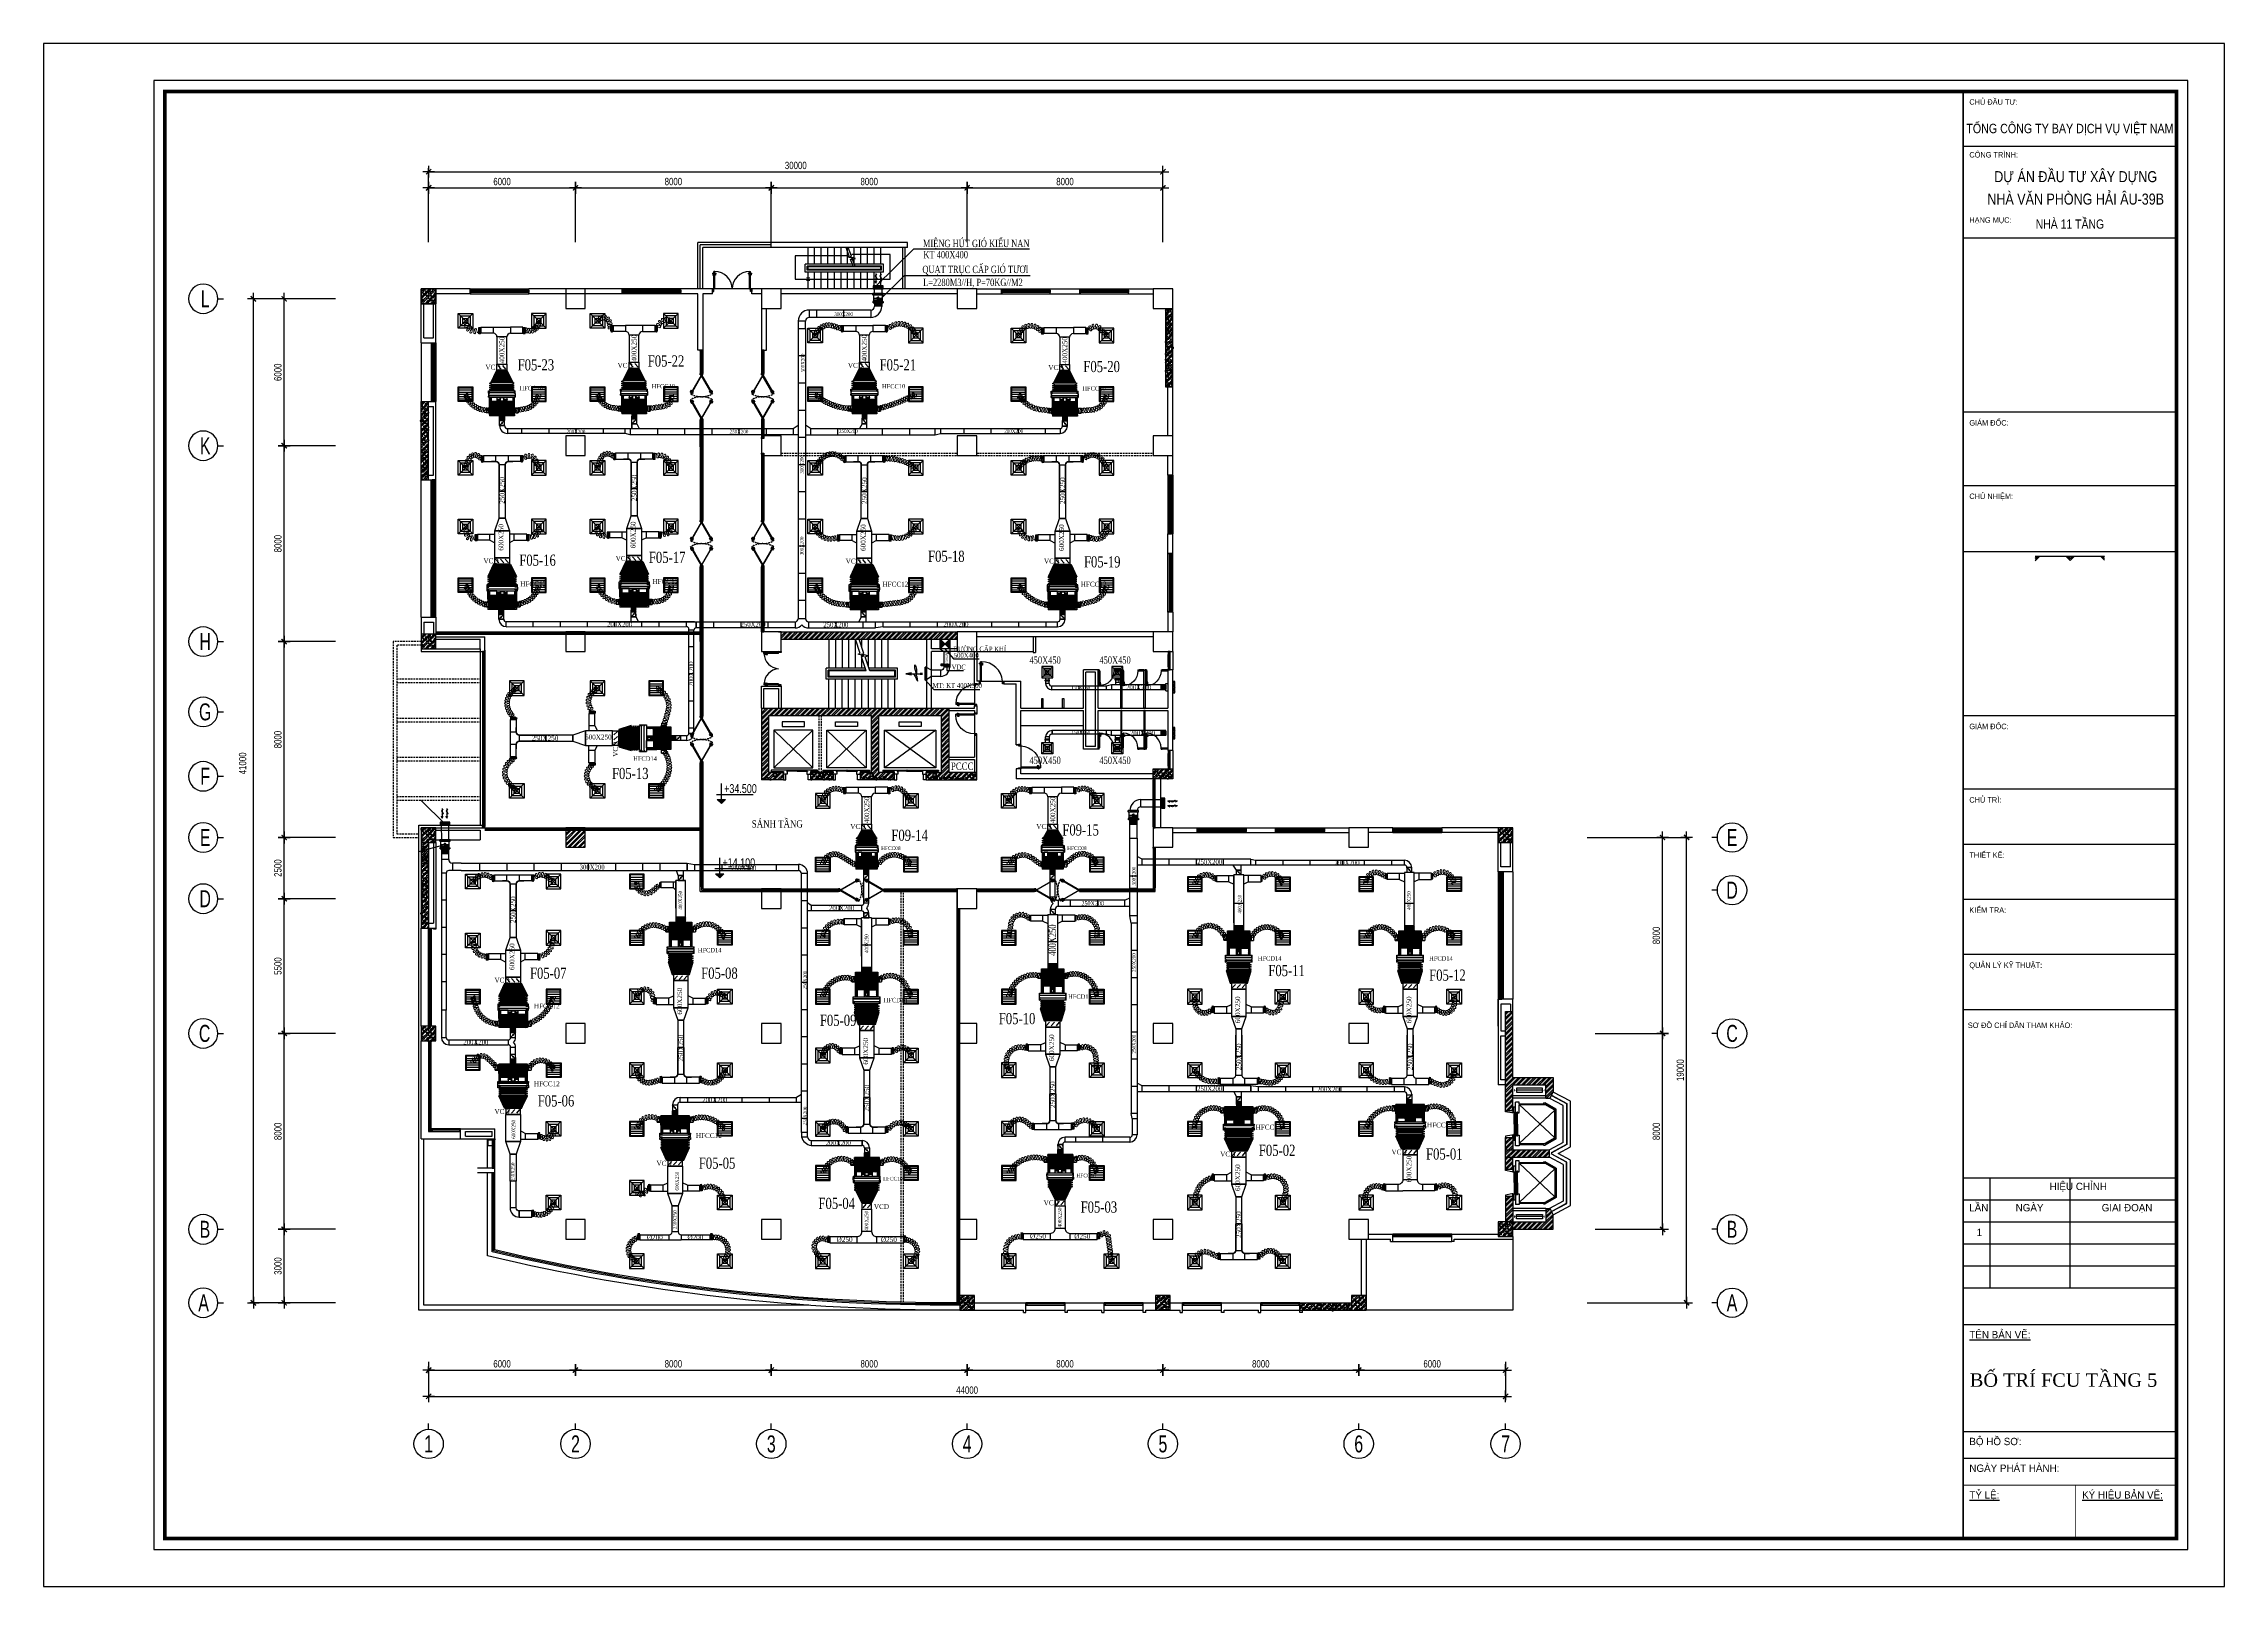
# Model space of a CAD drawing. Header units: metres. Extents: x 352651 to 1421851, y -87441 to -24441.
# Drawn here: x 709051 to 798151, y -87441 to -24441 of the extents above; entities that cross this region are included whole.
import ezdxf
from ezdxf.enums import TextEntityAlignment as Align

# ---------------------------------------------------------------- set-up
doc = ezdxf.new("R2010")
doc.units = ezdxf.units.M
doc.header["$LTSCALE"] = 300
doc.header["$MEASUREMENT"] = 0
doc.header["$PDMODE"] = 2
doc.linetypes.add('DASHED2', pattern=[0.375, 0.25, -0.125])
doc.layers.get('0').update_dxf_attribs({"linetype": 'CONTINUOUS'})
doc.layers.get('Defpoints').update_dxf_attribs({"linetype": 'CONTINUOUS'})
for name, color, linetype in [('0-TEXT', 7, 'CONTINUOUS'), ('0-THAY', 7, 'CONTINUOUS'), ('100', 2, 'CONTINUOUS'), ('bat noi mem', 4, 'CONTINUOUS'), ('CUA', 8, 'CONTINUOUS'), ('CUAGIO', 2, 'CONTINUOUS'), ('dien', 2, 'CONTINUOUS'), ('DIM', 1, 'CONTINUOUS'), ('HATCH', 145, 'CONTINUOUS'), ('KHUAT', 8, 'DASHED2'), ('KT', 1, 'CONTINUOUS'), ('NOITHAT', 145, 'CONTINUOUS'), ('TEXT', 4, 'CONTINUOUS'), ('THAY', 9, 'CONTINUOUS'), ('thiet bi', 11, 'CONTINUOUS'), ('TUONG', 7, 'CONTINUOUS'), ('vach', 6, 'CONTINUOUS')]:
    doc.layers.add(name, color=color, linetype=linetype)
doc.layers.add('noi mem', color=5, linetype='BATTING', lineweight=0)
doc.styles.add('20', font='vntimeh.shx', dxfattribs={"width": 0.75, "bigfont": 'vns.shx'})
doc.styles.add('ANO', font='VnAvantH.TTF')
doc.styles.add('chu thich', font='vntimeh.shx', dxfattribs={"width": 0.8})
doc.styles.add('CHUKICHTHUOC', font='vnshx.shx', dxfattribs={"width": 0.8, "height": 300, "bigfont": '@extfont2.shx'})
doc.styles.add('CHUTENTRUC', font='VnAvantH.TTF', dxfattribs={"width": 0.8})
doc.styles.add('PHU', font='vntimeh.shx', dxfattribs={"width": 0.8})
doc.styles.add('ROMANS', font='romans.shx', dxfattribs={"width": 0.75, "bigfont": 'romancvn.shx'})
doc.styles.add('VnAvntH', font='VnAvantH.TTF', dxfattribs={"width": 0.85})
doc.styles.add('VNCC-RMD', font='vntimeh.shx', dxfattribs={"width": 0.75, "height": 300, "bigfont": 'vns.shx'})
doc.linetypes.add('BATTING', pattern='A,0.0001,-0.1,[134,ltypeshp.shx,S=0.1,R=0,X=-0.1,Y=0],-0.2,[134,ltypeshp.shx,S=0.1,R=180,X=0.1,Y=0],-0.1', length=0.4001)
doc.dimstyles.new('150', dxfattribs={"dimscale": 150, "dimtxt": 2, "dimasz": 0.1, "dimexe": 1, "dimexo": 0, "dimgap": 0.7, "dimtad": 1, "dimdec": 0, "dimzin": 0, "dimdsep": 46, "dimtxsty": 'CHUKICHTHUOC', "dimblk": 'ARR', "dimcen": 0, "dimdle": 1, "dimclrd": 3, "dimclre": 3, "dimclrt": 3, "dimadec": 0, "dimazin": 0, "dimtfac": 1, "dimtdec": 0, "dimtix": 1, "dimtmove": 2, "dimatfit": 3, "dimldrblk": 'ARR', "dimfxl": 1, "dimtolj": 1, "dimtzin": 0, "dimarcsym": 0})
pattern_1 = [(45, (266549.62, -347750.56), (-106.066017, 106.066017), []), (45, (266620.33, -347750.56), (-106.066017, 106.066017), [])]
pattern_2 = [(50, (266549.62, -347750.56), (215.178055, -18.82564), [22.5, -247.5]), (355, (266549.62, -347750.56), (-41.6254, 225.65764), [18, -198]), (100.4514, (266567.56, -347752.12), (173.552815, 206.83186), [19.12206, -210.34263]), (46.1842, (266549.62, -347690.56), (320.17231, -49.6557), [33.75, -371.25]), (96.6356, (266576.3, -347694.7), (280.39881, 292.23536), [28.68309, -315.5139]), (351.1842, (266549.62, -347690.56), (280.39858, 292.23558), [27, -297]), (21, (266579.62, -347705.56), (179.072116, -120.785667), [22.5, -247.5]), (326, (266579.62, -347705.56), (72.9946, 217.54501), [18, -198]), (71.4514, (266594.55, -347715.62), (252.06679, 96.75915), [19.12206, -210.34263]), (37.5, (266549.624, -347750.556), (3.647957, 99.868156), [0, -195.6, 0, -201, 0, -198.75]), (7.5, (266549.62, -347750.56), (78.920861, 118.323514), [0, -114.6, 0, -191.1, 0, -75.75]), (327.5, (266482.724, -347750.556), (160.146731, -6.766462), [0, -75, 0, -234, 0, -310.5]), (317.5, (266452.72, -347750.56), (174.95585, 30.031495), [0, -97.5, 0, -155.4, 0, -220.5])]
pattern_3 = [(45, (266549.62, -347750.56), (-106.066017, 106.066017), []), (45, (266620.33, -347750.56), (-106.066017, 106.066017), [])]
pattern_4 = [(50, (-16858.05, -347750.56), (215.178055, -18.82564), [22.5, -247.5]), (355, (-16858.05, -347750.56), (-41.6254, 225.65764), [18, -198]), (100.4514, (-16840.12, -347752.12), (173.552815, 206.831863), [19.122057, -210.342634]), (46.1842, (-16858.05, -347690.56), (320.172315, -49.655704), [33.75, -371.25]), (96.6356, (-16831.37, -347694.7), (280.39881, 292.23536), [28.68309, -315.5139]), (351.1842, (-16858.05, -347690.56), (280.39858, 292.23558), [27, -297]), (21, (-16828.05, -347705.56), (179.072116, -120.785667), [22.5, -247.5]), (326, (-16828.05, -347705.56), (72.9946, 217.545014), [18, -198]), (71.4514, (-16813.13, -347715.62), (252.06679, 96.75915), [19.122057, -210.342634]), (37.5, (-16858.05, -347750.556), (3.6479566, 99.868156), [0, -195.6, 0, -201, 0, -198.75]), (7.5, (-16858.05, -347750.56), (78.920861, 118.323514), [0, -114.6, 0, -191.1, 0, -75.75]), (327.5, (-16924.95, -347750.556), (160.146731, -6.7664615), [0, -75, 0, -234, 0, -310.5]), (317.5, (-16954.95, -347750.56), (174.95585, 30.031495), [0, -97.5, 0, -155.4, 0, -220.5])]
pattern_5 = [(45, (-16858.05, -347750.56), (-106.066017, 106.066017), []), (45, (-16787.34, -347750.56), (-106.066017, 106.066017), [])]
pattern_6 = [(0, (281395.673, -331490.506), (6.25, 12.5), [0, -12.5])]
pattern_7 = [(0, (266595.673, -331479.181), (6.25, 12.5), [0, -12.5])]
pattern_8 = [(0, (271995.673, -331379.217), (6.25, 12.5), [0, -12.5])]
pattern_9 = [(0, (289495.673, -331490.506), (6.25, 12.5), [0, -12.5])]
pattern_10 = [(45, (-92358.12, -88621.382), (-17.6776695, 17.6776695), [])]
pattern_11 = [(90, (790504.173, -608471.175), (12.5, 6.25), [0, -12.5])]
pattern_12 = [(180, (1320550.94, -4848.227), (-6.25, 12.5), [0, -12.5])]
pattern_13 = [(180, (1313550.94, -4848.227), (-6.25, 12.5), [0, -12.5])]
pattern_14 = [(180, (1305950.98, -6395.555), (-6.25, 12.5), [0, -12.5])]
pattern_15 = [(180, (1298350.94, -6539.427), (-6.25, 12.5), [0, -12.5])]
pattern_16 = [(180, (1290750.94, -4495.648), (-6.25, 12.5), [0, -12.5])]
pattern_17 = [(0, (-87371.301, -113850.794), (6.25, 12.5), [0, -12.5])]
pattern_18 = [(0, (-79771.168, -113850.794), (6.25, 12.5), [0, -12.5])]
pattern_19 = [(0, (273665.555, 215751.666), (6.25, -12.5), [0, -12.5])]
pattern_20 = [(0, (296696.002, 216126.754), (6.25, -12.5), [0, -12.5])]
pattern_21 = [(0, (303695.673, 216212.526), (6.25, -12.5), [0, -12.5])]
pattern_22 = [(0, (267045.589, 217866.523), (6.25, -12.5), [0, -12.5])]
pattern_23 = [(0, (267045.589, -348603.133), (6.25, 12.5), [0, -12.5])]
pattern_24 = [(45, (86000, 0), (-26.5165043, 26.5165043), []), (135, (86000, 0), (-26.5165043, -26.5165043), [])]

# ---------------------------------------------------------------- blocks, each defined once
blk = doc.blocks.new('ARR')
at = {"color": 1}
for p, q in [((-16, 0), (16, 0)), ((0, -16), (0, 16))]:
    blk.add_line(p, q, dxfattribs=at)
at = {"color": 3, "const_width": 3.6}
blk.add_lwpolyline([(-7.1, -7.1), (7.1, 7.1)], dxfattribs=at)
blk = doc.blocks.new('*D192')
at = {"layer": 'Defpoints', "color": 0, "transparency": 16777216}
for p in [(718879, -72860), (720980, -72860), (720980, -75860)]:
    blk.add_point(p, dxfattribs=at)
at = {"layer": 'DIM', "color": 3, "lineweight": -2, "transparency": 16777216}
for p, q in [((720980, -72860), (718729, -72860)), ((718879, -75845), (718879, -72875)), ((720980, -75860), (718729, -75860))]:
    blk.add_line(p, q, dxfattribs=at)
at = {"layer": 'DIM', "color": 3, "lineweight": -2, "transparency": 16777216, "xscale": 15, "yscale": 15, "zscale": 15}
for p, rotation in [((718879, -72860), 90), ((718879, -75860), 270)]:
    blk.add_blockref('ARR', p, dxfattribs=dict(at, rotation=rotation))
at = {"layer": 'DIM', "color": 3, "transparency": 16777216, "insert": (718624, -74360), "char_height": 300, "attachment_point": 5, "rotation": 90, "style": 'CHUKICHTHUOC'}
blk.add_mtext('\\A1;3000', dxfattribs=at)
blk = doc.blocks.new('*D193')
at = {"layer": 'Defpoints', "color": 0, "transparency": 16777216}
for p in [(718879, -64860), (720980, -64860), (720980, -72860)]:
    blk.add_point(p, dxfattribs=at)
at = {"layer": 'DIM', "color": 3, "lineweight": -2, "transparency": 16777216}
for p, q in [((720980, -64860), (718729, -64860)), ((718879, -72845), (718879, -64875)), ((720980, -72860), (718729, -72860))]:
    blk.add_line(p, q, dxfattribs=at)
at = {"layer": 'DIM', "color": 3, "lineweight": -2, "transparency": 16777216, "xscale": 15, "yscale": 15, "zscale": 15}
for p, rotation in [((718879, -64860), 90), ((718879, -72860), 270)]:
    blk.add_blockref('ARR', p, dxfattribs=dict(at, rotation=rotation))
at = {"layer": 'DIM', "color": 3, "transparency": 16777216, "insert": (718624, -68860), "char_height": 300, "attachment_point": 5, "rotation": 90, "style": 'CHUKICHTHUOC'}
blk.add_mtext('\\A1;8000', dxfattribs=at)
blk = doc.blocks.new('*D194')
at = {"layer": 'Defpoints', "color": 0, "transparency": 16777216}
for p in [(718879, -34860), (720980, -34860), (720980, -40860)]:
    blk.add_point(p, dxfattribs=at)
at = {"layer": 'DIM', "color": 3, "lineweight": -2, "transparency": 16777216}
for p, q in [((720980, -34860), (718729, -34860)), ((718879, -40845), (718879, -34875)), ((720980, -40860), (718729, -40860))]:
    blk.add_line(p, q, dxfattribs=at)
at = {"layer": 'DIM', "color": 3, "lineweight": -2, "transparency": 16777216, "xscale": 15, "yscale": 15, "zscale": 15}
for p, rotation in [((718879, -34860), 90), ((718879, -40860), 270)]:
    blk.add_blockref('ARR', p, dxfattribs=dict(at, rotation=rotation))
at = {"layer": 'DIM', "color": 3, "transparency": 16777216, "insert": (718624, -37860), "char_height": 300, "attachment_point": 5, "rotation": 90, "style": 'CHUKICHTHUOC'}
blk.add_mtext('\\A1;6000', dxfattribs=at)
blk = doc.blocks.new('*D195')
at = {"layer": 'Defpoints', "color": 0, "transparency": 16777216}
for p in [(717620, -34860), (720980, -34860), (720980, -75860)]:
    blk.add_point(p, dxfattribs=at)
at = {"layer": 'DIM', "color": 3, "lineweight": -2, "transparency": 16777216}
for p, q in [((720980, -34860), (717470, -34860)), ((717620, -75845), (717620, -34875)), ((720980, -75860), (717470, -75860))]:
    blk.add_line(p, q, dxfattribs=at)
at = {"layer": 'DIM', "color": 3, "lineweight": -2, "transparency": 16777216, "xscale": 15, "yscale": 15, "zscale": 15}
for p, rotation in [((717620, -34860), 90), ((717620, -75860), 270)]:
    blk.add_blockref('ARR', p, dxfattribs=dict(at, rotation=rotation))
at = {"layer": 'DIM', "color": 3, "transparency": 16777216, "insert": (717182, -53832), "char_height": 300, "attachment_point": 5, "rotation": 90, "style": 'CHUKICHTHUOC'}
blk.add_mtext('\\A1;41000', dxfattribs=at)
blk = doc.blocks.new('*D196')
at = {"layer": 'Defpoints', "color": 0, "transparency": 16777216}
for p in [(730782, -78749), (738782, -78609), (738782, -78749)]:
    blk.add_point(p, dxfattribs=at)
at = {"layer": 'DIM', "color": 3, "lineweight": -2, "transparency": 16777216}
for p, q in [((730782, -78749), (730782, -78459)), ((730797, -78609), (738767, -78609)), ((738782, -78749), (738782, -78459))]:
    blk.add_line(p, q, dxfattribs=at)
at = {"layer": 'DIM', "color": 3, "lineweight": -2, "transparency": 16777216, "xscale": 15, "yscale": 15, "zscale": 15, "rotation": 180}
blk.add_blockref('ARR', (730782, -78609), dxfattribs=at)
at = {"layer": 'DIM', "color": 3, "lineweight": -2, "transparency": 16777216, "xscale": 15, "yscale": 15, "zscale": 15}
blk.add_blockref('ARR', (738782, -78609), dxfattribs=at)
at = {"layer": 'DIM', "color": 3, "transparency": 16777216, "insert": (734782, -78354), "char_height": 300, "attachment_point": 5, "style": 'CHUKICHTHUOC'}
blk.add_mtext('\\A1;8000', dxfattribs=at)
blk = doc.blocks.new('*D197')
at = {"layer": 'Defpoints', "color": 0, "transparency": 16777216}
for p in [(738782, -78749), (746782, -78609), (746782, -78749)]:
    blk.add_point(p, dxfattribs=at)
at = {"layer": 'DIM', "color": 3, "lineweight": -2, "transparency": 16777216}
for p, q in [((738782, -78749), (738782, -78459)), ((738797, -78609), (746767, -78609)), ((746782, -78749), (746782, -78459))]:
    blk.add_line(p, q, dxfattribs=at)
at = {"layer": 'DIM', "color": 3, "lineweight": -2, "transparency": 16777216, "xscale": 15, "yscale": 15, "zscale": 15, "rotation": 180}
blk.add_blockref('ARR', (738782, -78609), dxfattribs=at)
at = {"layer": 'DIM', "color": 3, "lineweight": -2, "transparency": 16777216, "xscale": 15, "yscale": 15, "zscale": 15}
blk.add_blockref('ARR', (746782, -78609), dxfattribs=at)
at = {"layer": 'DIM', "color": 3, "transparency": 16777216, "insert": (742782, -78354), "char_height": 300, "attachment_point": 5, "style": 'CHUKICHTHUOC'}
blk.add_mtext('\\A1;8000', dxfattribs=at)
blk = doc.blocks.new('*D198')
at = {"layer": 'Defpoints', "color": 0, "transparency": 16777216}
for p in [(746782, -78749), (754782, -78609), (754782, -78749)]:
    blk.add_point(p, dxfattribs=at)
at = {"layer": 'DIM', "color": 3, "lineweight": -2, "transparency": 16777216}
for p, q in [((746782, -78749), (746782, -78459)), ((746797, -78609), (754767, -78609)), ((754782, -78749), (754782, -78459))]:
    blk.add_line(p, q, dxfattribs=at)
at = {"layer": 'DIM', "color": 3, "lineweight": -2, "transparency": 16777216, "xscale": 15, "yscale": 15, "zscale": 15, "rotation": 180}
blk.add_blockref('ARR', (746782, -78609), dxfattribs=at)
at = {"layer": 'DIM', "color": 3, "lineweight": -2, "transparency": 16777216, "xscale": 15, "yscale": 15, "zscale": 15}
blk.add_blockref('ARR', (754782, -78609), dxfattribs=at)
at = {"layer": 'DIM', "color": 3, "transparency": 16777216, "insert": (750782, -78354), "char_height": 300, "attachment_point": 5, "style": 'CHUKICHTHUOC'}
blk.add_mtext('\\A1;8000', dxfattribs=at)
blk = doc.blocks.new('*D199')
at = {"layer": 'Defpoints', "color": 0, "transparency": 16777216}
for p in [(754782, -78749), (762782, -78609), (762782, -78749)]:
    blk.add_point(p, dxfattribs=at)
at = {"layer": 'DIM', "color": 3, "lineweight": -2, "transparency": 16777216}
for p, q in [((754782, -78749), (754782, -78459)), ((754797, -78609), (762767, -78609)), ((762782, -78749), (762782, -78459))]:
    blk.add_line(p, q, dxfattribs=at)
at = {"layer": 'DIM', "color": 3, "lineweight": -2, "transparency": 16777216, "xscale": 15, "yscale": 15, "zscale": 15, "rotation": 180}
blk.add_blockref('ARR', (754782, -78609), dxfattribs=at)
at = {"layer": 'DIM', "color": 3, "lineweight": -2, "transparency": 16777216, "xscale": 15, "yscale": 15, "zscale": 15}
blk.add_blockref('ARR', (762782, -78609), dxfattribs=at)
at = {"layer": 'DIM', "color": 3, "transparency": 16777216, "insert": (758782, -78354), "char_height": 300, "attachment_point": 5, "style": 'CHUKICHTHUOC'}
blk.add_mtext('\\A1;8000', dxfattribs=at)
blk = doc.blocks.new('*D200')
at = {"layer": 'Defpoints', "color": 0, "transparency": 16777216}
for p in [(762782, -78749), (768782, -78609), (768782, -78749)]:
    blk.add_point(p, dxfattribs=at)
at = {"layer": 'DIM', "color": 3, "lineweight": -2, "transparency": 16777216}
for p, q in [((762782, -78749), (762782, -78459)), ((762797, -78609), (768767, -78609)), ((768782, -78749), (768782, -78459))]:
    blk.add_line(p, q, dxfattribs=at)
at = {"layer": 'DIM', "color": 3, "lineweight": -2, "transparency": 16777216, "xscale": 15, "yscale": 15, "zscale": 15, "rotation": 180}
blk.add_blockref('ARR', (762782, -78609), dxfattribs=at)
at = {"layer": 'DIM', "color": 3, "lineweight": -2, "transparency": 16777216, "xscale": 15, "yscale": 15, "zscale": 15}
blk.add_blockref('ARR', (768782, -78609), dxfattribs=at)
at = {"layer": 'DIM', "color": 3, "transparency": 16777216, "insert": (765782, -78354), "char_height": 300, "attachment_point": 5, "style": 'CHUKICHTHUOC'}
blk.add_mtext('\\A1;6000', dxfattribs=at)
blk = doc.blocks.new('*D201')
at = {"layer": 'Defpoints', "color": 0, "transparency": 16777216}
for p in [(724782, -78265), (768782, -78265), (768782, -79683)]:
    blk.add_point(p, dxfattribs=at)
at = {"layer": 'DIM', "color": 3, "lineweight": -2, "transparency": 16777216}
for p, q in [((724782, -78265), (724782, -79833)), ((768782, -78265), (768782, -79833)), ((724797, -79683), (768767, -79683))]:
    blk.add_line(p, q, dxfattribs=at)
at = {"layer": 'DIM', "color": 3, "lineweight": -2, "transparency": 16777216, "xscale": 15, "yscale": 15, "zscale": 15, "rotation": 180}
blk.add_blockref('ARR', (724782, -79683), dxfattribs=at)
at = {"layer": 'DIM', "color": 3, "lineweight": -2, "transparency": 16777216, "xscale": 15, "yscale": 15, "zscale": 15}
blk.add_blockref('ARR', (768782, -79683), dxfattribs=at)
at = {"layer": 'DIM', "color": 3, "transparency": 16777216, "insert": (746782, -79428), "char_height": 300, "attachment_point": 5, "style": 'CHUKICHTHUOC'}
blk.add_mtext('\\A1;44000', dxfattribs=at)
blk = doc.blocks.new('*D202')
at = {"layer": 'Defpoints', "color": 0, "transparency": 16777216}
for p in [(772439, -64860), (775197, -64860), (772439, -72860)]:
    blk.add_point(p, dxfattribs=at)
at = {"layer": 'DIM', "color": 3, "lineweight": -2, "transparency": 16777216}
for p, q in [((772439, -64860), (775347, -64860)), ((775197, -72845), (775197, -64875)), ((772439, -72860), (775347, -72860))]:
    blk.add_line(p, q, dxfattribs=at)
at = {"layer": 'DIM', "color": 3, "lineweight": -2, "transparency": 16777216, "xscale": 15, "yscale": 15, "zscale": 15}
for p, rotation in [((775197, -64860), 90), ((775197, -72860), 270)]:
    blk.add_blockref('ARR', p, dxfattribs=dict(at, rotation=rotation))
at = {"layer": 'DIM', "color": 3, "transparency": 16777216, "insert": (774942, -68860), "char_height": 300, "attachment_point": 5, "rotation": 90, "style": 'CHUKICHTHUOC'}
blk.add_mtext('\\A1;8000', dxfattribs=at)
blk = doc.blocks.new('*D203')
at = {"layer": 'Defpoints', "color": 0, "transparency": 16777216}
for p in [(772439, -56860), (775197, -56860), (772439, -64860)]:
    blk.add_point(p, dxfattribs=at)
at = {"layer": 'DIM', "color": 3, "lineweight": -2, "transparency": 16777216}
for p, q in [((772439, -56860), (775347, -56860)), ((775197, -64845), (775197, -56875)), ((772439, -64860), (775347, -64860))]:
    blk.add_line(p, q, dxfattribs=at)
at = {"layer": 'DIM', "color": 3, "lineweight": -2, "transparency": 16777216, "xscale": 15, "yscale": 15, "zscale": 15}
for p, rotation in [((775197, -56860), 90), ((775197, -64860), 270)]:
    blk.add_blockref('ARR', p, dxfattribs=dict(at, rotation=rotation))
at = {"layer": 'DIM', "color": 3, "transparency": 16777216, "insert": (774942, -60860), "char_height": 300, "attachment_point": 5, "rotation": 90, "style": 'CHUKICHTHUOC'}
blk.add_mtext('\\A1;8000', dxfattribs=at)
blk = doc.blocks.new('*D204')
at = {"layer": 'Defpoints', "color": 0, "transparency": 16777216}
for p in [(772111, -56860), (776178, -56860), (772111, -75860)]:
    blk.add_point(p, dxfattribs=at)
at = {"layer": 'DIM', "color": 3, "lineweight": -2, "transparency": 16777216}
for p, q in [((772111, -56860), (776328, -56860)), ((776178, -75845), (776178, -56875)), ((772111, -75860), (776328, -75860))]:
    blk.add_line(p, q, dxfattribs=at)
at = {"layer": 'DIM', "color": 3, "lineweight": -2, "transparency": 16777216, "xscale": 15, "yscale": 15, "zscale": 15}
for p, rotation in [((776178, -56860), 90), ((776178, -75860), 270)]:
    blk.add_blockref('ARR', p, dxfattribs=dict(at, rotation=rotation))
at = {"layer": 'DIM', "color": 3, "transparency": 16777216, "insert": (775923, -66360), "char_height": 300, "attachment_point": 5, "rotation": 90, "style": 'CHUKICHTHUOC'}
blk.add_mtext('\\A1;19000', dxfattribs=at)
blk = doc.blocks.new('*D205')
at = {"layer": 'Defpoints', "color": 0, "transparency": 16777216}
for p in [(724782, -78749), (730782, -78609), (730782, -78749)]:
    blk.add_point(p, dxfattribs=at)
at = {"layer": 'DIM', "color": 3, "lineweight": -2, "transparency": 16777216}
for p, q in [((724782, -78749), (724782, -78459)), ((724797, -78609), (730767, -78609)), ((730782, -78749), (730782, -78459))]:
    blk.add_line(p, q, dxfattribs=at)
at = {"layer": 'DIM', "color": 3, "lineweight": -2, "transparency": 16777216, "xscale": 15, "yscale": 15, "zscale": 15, "rotation": 180}
blk.add_blockref('ARR', (724782, -78609), dxfattribs=at)
at = {"layer": 'DIM', "color": 3, "lineweight": -2, "transparency": 16777216, "xscale": 15, "yscale": 15, "zscale": 15}
blk.add_blockref('ARR', (730782, -78609), dxfattribs=at)
at = {"layer": 'DIM', "color": 3, "transparency": 16777216, "insert": (727782, -78354), "char_height": 300, "attachment_point": 5, "style": 'CHUKICHTHUOC'}
blk.add_mtext('\\A1;6000', dxfattribs=at)
blk = doc.blocks.new('*D206')
at = {"layer": 'Defpoints', "color": 0, "transparency": 16777216}
for p in [(718879, -40860), (720980, -40860), (720980, -48860)]:
    blk.add_point(p, dxfattribs=at)
at = {"layer": 'DIM', "color": 3, "lineweight": -2, "transparency": 16777216}
for p, q in [((720980, -40860), (718729, -40860)), ((718879, -48845), (718879, -40875)), ((720980, -48860), (718729, -48860))]:
    blk.add_line(p, q, dxfattribs=at)
at = {"layer": 'DIM', "color": 3, "lineweight": -2, "transparency": 16777216, "xscale": 15, "yscale": 15, "zscale": 15}
for p, rotation in [((718879, -40860), 90), ((718879, -48860), 270)]:
    blk.add_blockref('ARR', p, dxfattribs=dict(at, rotation=rotation))
at = {"layer": 'DIM', "color": 3, "transparency": 16777216, "insert": (718624, -44860), "char_height": 300, "attachment_point": 5, "rotation": 90, "style": 'CHUKICHTHUOC'}
blk.add_mtext('\\A1;8000', dxfattribs=at)
blk = doc.blocks.new('*D207')
at = {"layer": 'Defpoints', "color": 0, "transparency": 16777216}
for p in [(718879, -48860), (720730, -48860), (720980, -56860)]:
    blk.add_point(p, dxfattribs=at)
at = {"layer": 'DIM', "color": 3, "lineweight": -2, "transparency": 16777216}
for p, q in [((720730, -48860), (718729, -48860)), ((718879, -56845), (718879, -48875)), ((720980, -56860), (718729, -56860))]:
    blk.add_line(p, q, dxfattribs=at)
at = {"layer": 'DIM', "color": 3, "lineweight": -2, "transparency": 16777216, "xscale": 15, "yscale": 15, "zscale": 15}
for p, rotation in [((718879, -48860), 90), ((718879, -56860), 270)]:
    blk.add_blockref('ARR', p, dxfattribs=dict(at, rotation=rotation))
at = {"layer": 'DIM', "color": 3, "transparency": 16777216, "insert": (718624, -52860), "char_height": 300, "attachment_point": 5, "rotation": 90, "style": 'CHUKICHTHUOC'}
blk.add_mtext('\\A1;8000', dxfattribs=at)
blk = doc.blocks.new('*D208')
at = {"layer": 'Defpoints', "color": 0, "transparency": 16777216}
for p in [(718879, -59360), (720980, -59360), (720980, -64860)]:
    blk.add_point(p, dxfattribs=at)
at = {"layer": 'DIM', "color": 3, "lineweight": -2, "transparency": 16777216}
for p, q in [((720980, -59360), (718729, -59360)), ((718879, -64845), (718879, -59375)), ((720980, -64860), (718729, -64860))]:
    blk.add_line(p, q, dxfattribs=at)
at = {"layer": 'DIM', "color": 3, "lineweight": -2, "transparency": 16777216, "xscale": 15, "yscale": 15, "zscale": 15}
for p, rotation in [((718879, -59360), 90), ((718879, -64860), 270)]:
    blk.add_blockref('ARR', p, dxfattribs=dict(at, rotation=rotation))
at = {"layer": 'DIM', "color": 3, "transparency": 16777216, "insert": (718624, -62110), "char_height": 300, "attachment_point": 5, "rotation": 90, "style": 'CHUKICHTHUOC'}
blk.add_mtext('\\A1;5500', dxfattribs=at)
blk = doc.blocks.new('*D209')
at = {"layer": 'Defpoints', "color": 0, "transparency": 16777216}
for p in [(718879, -56860), (720980, -56860), (720980, -59360)]:
    blk.add_point(p, dxfattribs=at)
at = {"layer": 'DIM', "color": 3, "lineweight": -2, "transparency": 16777216}
for p, q in [((720980, -56860), (718729, -56860)), ((718879, -59345), (718879, -56875)), ((720980, -59360), (718729, -59360))]:
    blk.add_line(p, q, dxfattribs=at)
at = {"layer": 'DIM', "color": 3, "lineweight": -2, "transparency": 16777216, "xscale": 15, "yscale": 15, "zscale": 15}
for p, rotation in [((718879, -56860), 90), ((718879, -59360), 270)]:
    blk.add_blockref('ARR', p, dxfattribs=dict(at, rotation=rotation))
at = {"layer": 'DIM', "color": 3, "transparency": 16777216, "insert": (718624, -58110), "char_height": 300, "attachment_point": 5, "rotation": 90, "style": 'CHUKICHTHUOC'}
blk.add_mtext('\\A1;2500', dxfattribs=at)
blk = doc.blocks.new('COTSAN')
for p, q in [((-1.34, 2.54), (8.9, 2.54)), ((0, 1.04), (0, 5.58))]:
    blk.add_line(p, q)
blk.add_lwpolyline([(-1.2, 1.11), (1.2, 1.11), (0, 0)], close=True)
blk.add_solid([(-1.2, 1.11), (1.2, 1.11), (0, 0)])
at = {"style": 'ANO', "width": 0.75}
blk.add_attdef('+0.000', (0.77, 2.94), '', height=2.5, dxfattribs=at)
blk = doc.blocks.new('c1800')
at = {"layer": 'CUA', "ltscale": 0.2}
for p, q in [((47, 635), (-2, 635)), ((50, 0), (0, -100)), ((50, -100), (0, 0)), ((16, 619), (16, 570)), ((16, 570), (28, 570)), ((22, 661), (22, 607)), ((28, 619), (28, 570)), ((50, 0), (50, 710)), ((90, 710), (50, 710)), ((50, -100), (50, 0)), ((90, 0), (50, 0)), ((90, 0), (90, 710)), ((93, 635), (142, 635)), ((112, 619), (112, 570)), ((124, 570), (112, 570)), ((118, 661), (118, 607)), ((124, 619), (124, 570)), ((1507, 635), (1458, 635)), ((1476, 619), (1476, 570)), ((1476, 570), (1488, 570)), ((1482, 661), (1482, 607)), ((1488, 619), (1488, 570)), ((1510, 0), (1510, 710)), ((1510, 710), (1550, 710)), ((1510, 0), (1550, 0)), ((1550, 0), (1550, 710)), ((1550, -100), (1550, 0)), ((1550, -100), (1600, 0)), ((1550, 0), (1600, -100)), ((1553, 635), (1602, 635)), ((1572, 619), (1572, 570)), ((1584, 570), (1572, 570)), ((1578, 661), (1578, 607)), ((1584, 619), (1584, 570)), ((50, -100), (50, -100)), ((1550, -100), (1550, -100))]:
    blk.add_line(p, q, dxfattribs=at)
for points in [[(50, 0), (0, 0), (0, -100), (50, -100)], [(1550, 0), (1600, 0), (1600, -100), (1550, -100)]]:
    blk.add_lwpolyline(points, close=True, dxfattribs=at)
for centre in [(22, 635), (118, 635), (1482, 635), (1578, 635)]:
    blk.add_circle(centre, 17.3, dxfattribs=at)
for centre, start, end in [((90, 0), 0, 90), ((1510, 0), 90, 180)]:
    blk.add_arc(centre, 710, start, end, dxfattribs=at)
blk = doc.blocks.new('*D210')
at = {"layer": 'Defpoints', "color": 0, "transparency": 16777216}
for p in [(730782, -30329), (724782, -32544), (730782, -32544)]:
    blk.add_point(p, dxfattribs=at)
at = {"layer": 'DIM', "color": 3, "lineweight": -2, "transparency": 16777216}
for p, q in [((724782, -32544), (724782, -30179)), ((730782, -32544), (730782, -30179)), ((724797, -30329), (730767, -30329))]:
    blk.add_line(p, q, dxfattribs=at)
at = {"layer": 'DIM', "color": 3, "lineweight": -2, "transparency": 16777216, "xscale": 15, "yscale": 15, "zscale": 15, "rotation": 180}
blk.add_blockref('ARR', (724782, -30329), dxfattribs=at)
at = {"layer": 'DIM', "color": 3, "lineweight": -2, "transparency": 16777216, "xscale": 15, "yscale": 15, "zscale": 15}
blk.add_blockref('ARR', (730782, -30329), dxfattribs=at)
at = {"layer": 'DIM', "color": 3, "transparency": 16777216, "insert": (727782, -30074), "char_height": 300, "attachment_point": 5, "style": 'CHUKICHTHUOC'}
blk.add_mtext('\\A1;6000', dxfattribs=at)
blk = doc.blocks.new('*D211')
at = {"layer": 'Defpoints', "color": 0, "transparency": 16777216}
for p in [(738782, -30329), (730782, -32544), (738782, -32544)]:
    blk.add_point(p, dxfattribs=at)
at = {"layer": 'DIM', "color": 3, "lineweight": -2, "transparency": 16777216}
for p, q in [((730782, -32544), (730782, -30179)), ((738782, -32544), (738782, -30179)), ((730797, -30329), (738767, -30329))]:
    blk.add_line(p, q, dxfattribs=at)
at = {"layer": 'DIM', "color": 3, "lineweight": -2, "transparency": 16777216, "xscale": 15, "yscale": 15, "zscale": 15, "rotation": 180}
blk.add_blockref('ARR', (730782, -30329), dxfattribs=at)
at = {"layer": 'DIM', "color": 3, "lineweight": -2, "transparency": 16777216, "xscale": 15, "yscale": 15, "zscale": 15}
blk.add_blockref('ARR', (738782, -30329), dxfattribs=at)
at = {"layer": 'DIM', "color": 3, "transparency": 16777216, "insert": (734782, -30074), "char_height": 300, "attachment_point": 5, "style": 'CHUKICHTHUOC'}
blk.add_mtext('\\A1;8000', dxfattribs=at)
blk = doc.blocks.new('*D212')
at = {"layer": 'Defpoints', "color": 0, "transparency": 16777216}
for p in [(746782, -30329), (738782, -32544), (746782, -32544)]:
    blk.add_point(p, dxfattribs=at)
at = {"layer": 'DIM', "color": 3, "lineweight": -2, "transparency": 16777216}
for p, q in [((738782, -32544), (738782, -30179)), ((746782, -32544), (746782, -30179)), ((738797, -30329), (746767, -30329))]:
    blk.add_line(p, q, dxfattribs=at)
at = {"layer": 'DIM', "color": 3, "lineweight": -2, "transparency": 16777216, "xscale": 15, "yscale": 15, "zscale": 15, "rotation": 180}
blk.add_blockref('ARR', (738782, -30329), dxfattribs=at)
at = {"layer": 'DIM', "color": 3, "lineweight": -2, "transparency": 16777216, "xscale": 15, "yscale": 15, "zscale": 15}
blk.add_blockref('ARR', (746782, -30329), dxfattribs=at)
at = {"layer": 'DIM', "color": 3, "transparency": 16777216, "insert": (742782, -30074), "char_height": 300, "attachment_point": 5, "style": 'CHUKICHTHUOC'}
blk.add_mtext('\\A1;8000', dxfattribs=at)
blk = doc.blocks.new('*D213')
at = {"layer": 'Defpoints', "color": 0, "transparency": 16777216}
for p in [(754782, -30329), (746782, -32544), (754782, -32544)]:
    blk.add_point(p, dxfattribs=at)
at = {"layer": 'DIM', "color": 3, "lineweight": -2, "transparency": 16777216}
for p, q in [((746782, -32544), (746782, -30179)), ((754782, -32544), (754782, -30179)), ((746797, -30329), (754767, -30329))]:
    blk.add_line(p, q, dxfattribs=at)
at = {"layer": 'DIM', "color": 3, "lineweight": -2, "transparency": 16777216, "xscale": 15, "yscale": 15, "zscale": 15, "rotation": 180}
blk.add_blockref('ARR', (746782, -30329), dxfattribs=at)
at = {"layer": 'DIM', "color": 3, "lineweight": -2, "transparency": 16777216, "xscale": 15, "yscale": 15, "zscale": 15}
blk.add_blockref('ARR', (754782, -30329), dxfattribs=at)
at = {"layer": 'DIM', "color": 3, "transparency": 16777216, "insert": (750782, -30074), "char_height": 300, "attachment_point": 5, "style": 'CHUKICHTHUOC'}
blk.add_mtext('\\A1;8000', dxfattribs=at)
blk = doc.blocks.new('*D214')
at = {"layer": 'Defpoints', "color": 0, "transparency": 16777216}
for p in [(754782, -29671), (724782, -32544), (754782, -32544)]:
    blk.add_point(p, dxfattribs=at)
at = {"layer": 'DIM', "color": 3, "lineweight": -2, "transparency": 16777216}
for p, q in [((724782, -32544), (724782, -29521)), ((724797, -29671), (754767, -29671)), ((754782, -32544), (754782, -29521))]:
    blk.add_line(p, q, dxfattribs=at)
at = {"layer": 'DIM', "color": 3, "lineweight": -2, "transparency": 16777216, "xscale": 15, "yscale": 15, "zscale": 15, "rotation": 180}
blk.add_blockref('ARR', (724782, -29671), dxfattribs=at)
at = {"layer": 'DIM', "color": 3, "lineweight": -2, "transparency": 16777216, "xscale": 15, "yscale": 15, "zscale": 15}
blk.add_blockref('ARR', (754782, -29671), dxfattribs=at)
at = {"layer": 'DIM', "color": 3, "transparency": 16777216, "insert": (739782, -29416), "char_height": 300, "attachment_point": 5, "style": 'CHUKICHTHUOC'}
blk.add_mtext('\\A1;30000', dxfattribs=at)
blk = doc.blocks.new('A$C1C310622')
at = {"layer": 'CUA', "ltscale": 0.2}
for p, q in [((-167.75, -342.85), (-168.25, -343.35)), ((-167.75, -343.35), (-168.25, -342.85)), ((-167.75, -342.85), (-168.25, -342.85)), ((-168.25, -343.35), (-168.25, -342.85)), ((-167.75, -343.35), (-168.25, -343.35)), ((-167.75, -342.85), (-167.75, -343.35)), ((-167.75, -342.85), (-167.75, -343.35)), ((-167.75, -342.85), (-167.75, -342.85)), ((-161.95, -343.35), (-161.95, -349.35)), ((-161.95, -343.35), (-161.75, -343.35)), ((-161.75, -342.85), (-161.75, -343.35)), ((-161.75, -342.85), (-161.75, -342.85)), ((-161.75, -342.85), (-161.25, -342.85)), ((-161.75, -342.85), (-161.75, -343.35)), ((-161.75, -343.35), (-161.25, -342.85)), ((-161.75, -342.85), (-161.25, -343.35)), ((-161.75, -343.35), (-161.75, -349.35)), ((-161.75, -343.35), (-161.25, -343.35)), ((-161.25, -343.35), (-161.25, -342.85)), ((-161.99, -348.6), (-162.48, -348.6)), ((-162.29, -348.44), (-162.29, -347.94)), ((-162.29, -347.94), (-162.17, -347.94)), ((-162.23, -348.86), (-162.23, -348.31)), ((-162.17, -348.44), (-162.17, -347.94)), ((-161.95, -349.35), (-161.75, -349.35)), ((-161.75, -348.6), (-161.26, -348.6)), ((-161.56, -348.44), (-161.56, -347.94)), ((-161.44, -347.94), (-161.56, -347.94)), ((-161.5, -348.86), (-161.5, -348.31)), ((-161.44, -348.44), (-161.44, -347.94))]:
    blk.add_line(p, q, dxfattribs=at)
for centre in [(-162.23, -348.6), (-161.5, -348.6)]:
    blk.add_circle(centre, 0.173, dxfattribs=at)
at = {"layer": 'CUA', "linetype": 'Continuous'}
blk.add_arc((-161.75, -343.35), 6, 180, 268.23678, dxfattribs=at)
blk = doc.blocks.new('c1000')
at = {"layer": 'CUA', "ltscale": 0.2}
for p, q in [((50, 100), (50, 900)), ((90, 900), (50, 900)), ((90, 100), (90, 900)), ((47, 825), (-2, 825)), ((50, 100), (0, 0)), ((50, 0), (0, 100)), ((16, 809), (16, 760)), ((16, 760), (28, 760)), ((22, 851), (22, 797)), ((28, 809), (28, 760)), ((50, 0), (50, 100)), ((90, 100), (50, 100)), ((50, 0), (50, 0)), ((93, 825), (142, 825)), ((112, 809), (112, 760)), ((124, 760), (112, 760)), ((118, 851), (118, 797)), ((124, 809), (124, 760)), ((950, 0), (950, 100)), ((950, 0), (1000, 100)), ((950, 100), (1000, 0)), ((950, 0), (950, 0))]:
    blk.add_line(p, q, dxfattribs=at)
for points in [[(50, 100), (0, 100), (0, 0), (50, 0)], [(950, 100), (1000, 100), (1000, 0), (950, 0)]]:
    blk.add_lwpolyline(points, close=True, dxfattribs=at)
for centre in [(22, 825), (118, 825)]:
    blk.add_circle(centre, 17.3, dxfattribs=at)
blk.add_arc((81, 28), 872, 4.75896, 89.39897, dxfattribs=at)
blk = doc.blocks.new('c900')
at = {"layer": 'CUA', "ltscale": 0.2}
for p, q in [((47, 785), (-2, 785)), ((50, 100), (0, 0)), ((50, 0), (0, 100)), ((16, 769), (16, 720)), ((16, 720), (28, 720)), ((22, 811), (22, 757)), ((28, 769), (28, 720)), ((50, 100), (50, 860)), ((90, 860), (50, 860)), ((50, 0), (50, 100)), ((90, 100), (50, 100)), ((50, 0), (50, 0)), ((90, 100), (90, 860)), ((93, 785), (142, 785)), ((112, 769), (112, 720)), ((124, 720), (112, 720)), ((118, 811), (118, 757)), ((124, 769), (124, 720)), ((850, 0), (850, 100)), ((850, 0), (900, 100)), ((850, 100), (900, 0)), ((850, 0), (850, 0))]:
    blk.add_line(p, q, dxfattribs=at)
for points in [[(50, 100), (0, 100), (0, 0), (50, 0)], [(850, 100), (900, 100), (900, 0), (850, 0)]]:
    blk.add_lwpolyline(points, close=True, dxfattribs=at)
for centre in [(22, 785), (118, 785)]:
    blk.add_circle(centre, 17.3, dxfattribs=at)
blk.add_arc((90, 100), 760, 0, 90, dxfattribs=at)
blk = doc.blocks.new('cot1')
at = {"layer": 'vach'}
blk.add_lwpolyline([(-400, -400), (400, -400), (400, 400), (-400, 400)], close=True, dxfattribs=at)
blk = doc.blocks.new('thang may')
at = {"layer": 'DIM'}
for p, q in [((1110, 5383), (40, 5383)), ((42, 4478), (81, 4478)), ((1230, 4813), (1620, 4588)), ((1235, 4822), (1625, 4597)), ((1631, 4569), (1631, 3431)), ((1641, 4569), (1641, 3431)), ((42, 3522), (81, 3522)), ((1230, 3187), (1620, 3412)), ((1235, 3178), (1625, 3403)), ((42, 2078), (81, 2078)), ((1230, 2413), (1620, 2188)), ((1235, 2422), (1625, 2197)), ((1631, 1031), (1631, 2169)), ((1641, 1031), (1641, 2169)), ((42, 1122), (81, 1122)), ((1230, 787), (1620, 1012)), ((1235, 778), (1625, 1003)), ((1110, 217), (40, 217))]:
    blk.add_line(p, q, dxfattribs=at)
at = {"layer": 'DIM', "const_width": 20}
for points in [[(-40, 5333), (-40, 5433)], [(40, 5383), (-40, 5383)], [(1110, 5383), (1190, 5383)], [(1190, 5333), (1190, 5433)], [(-40, 267), (-40, 167)], [(40, 217), (-40, 217)], [(1110, 217), (1190, 217)], [(1190, 267), (1190, 167)]]:
    blk.add_lwpolyline(points, dxfattribs=at)
at = {"layer": 'THAY'}
for p, q in [((-400, 4500), (-400, 4550)), ((-150, 4450), (-400, 4500)), ((1250, 5150), (-100, 5150)), ((1250, 5050), (-100, 5050)), ((-100, 4550), (-100, 4450)), ((-80, 4700), (-7, 4700)), ((-80, 4450), (-80, 4700)), ((-63, 4478), (-63, 4461)), ((-63, 4478), (-46, 4478)), ((-54, 4470), (-54, 4450)), ((-46, 4000), (-46, 4478)), ((-7, 4000), (-7, 4700)), ((3, 4000), (3, 4890)), ((149, 4890), (3, 4890)), ((42, 4000), (42, 4478)), ((98, 4478), (81, 4478)), ((81, 4000), (81, 4478)), ((89, 4470), (89, 4450)), ((98, 4478), (98, 4461)), ((149, 4830), (149, 4890)), ((149, 4830), (1155, 4830)), ((149, 4450), (149, 4800)), ((149, 4800), (1609, 3431)), ((149, 4800), (1208, 4800)), ((1609, 4569), (149, 3200)), ((1155, 4860), (1155, 4830)), ((1155, 4860), (1212, 4860)), ((1609, 4569), (1208, 4800)), ((1663, 4600), (1212, 4860)), ((1219, 4794), (1246, 4841)), ((1950, 4750), (1408, 5040)), ((1609, 4569), (1636, 4616)), ((1609, 3431), (1609, 4569)), ((1609, 4569), (1663, 4569)), ((1663, 3400), (1663, 4600)), ((1950, 3250), (1950, 4750)), ((-100, 4450), (-150, 4450)), ((-54, 4450), (-80, 4450)), ((-80, 3575), (-80, 3325)), ((-54, 3575), (-80, 3575)), ((-63, 3547), (-63, 3564)), ((-54, 3555), (-54, 3575)), ((-46, 3998), (-46, 4000)), ((-34, 3998), (-46, 3998)), ((-30, 3988), (-46, 3988)), ((-46, 3988), (-46, 3547)), ((-33, 4000), (-34, 3998)), ((-24, 4012), (-33, 4000)), ((-21, 4000), (-30, 3988)), ((-8, 4012), (-24, 4012)), ((-20, 4002), (-21, 4000)), ((-8, 4002), (-20, 4002)), ((-8, 4025), (-8, 4012)), ((-8, 4000), (-8, 4002)), ((-8, 3975), (-8, 4000)), ((-8, 4000), (-7, 4000)), ((-7, 3325), (-7, 4000)), ((3, 3110), (3, 4000)), ((42, 3998), (42, 4000)), ((43, 4000), (42, 4000)), ((42, 3988), (42, 3522)), ((43, 4025), (43, 4012)), ((43, 4012), (59, 4012)), ((43, 4002), (55, 4002)), ((43, 4000), (43, 4002)), ((43, 3975), (43, 4000)), ((55, 4002), (56, 4000)), ((56, 4000), (65, 3988)), ((59, 4012), (67, 4000)), ((65, 3988), (81, 3988)), ((67, 4000), (69, 3998)), ((69, 3998), (81, 3998)), ((81, 3998), (81, 4000)), ((81, 3988), (81, 3522)), ((89, 4450), (149, 4450)), ((-150, 3550), (-400, 3500)), ((-400, 3500), (-400, 3450)), ((-100, 3550), (-150, 3550)), ((-100, 3450), (-100, 3550)), ((-7, 3325), (-80, 3325)), ((-46, 3547), (-63, 3547)), ((149, 3110), (3, 3110)), ((98, 3522), (81, 3522)), ((89, 3530), (89, 3550)), ((89, 3550), (149, 3550)), ((98, 3522), (98, 3539)), ((149, 3550), (149, 3200)), ((149, 3200), (1208, 3200)), ((149, 3170), (1155, 3170)), ((149, 3170), (149, 3110)), ((1155, 3140), (1155, 3170)), ((1155, 3140), (1212, 3140)), ((1609, 3431), (1208, 3200)), ((1663, 3400), (1212, 3140)), ((1219, 3206), (1246, 3159)), ((1950, 3250), (1390, 2950)), ((1609, 3431), (1663, 3431)), ((1609, 3431), (1636, 3384)), ((-400, 2100), (-400, 2150)), ((-150, 2050), (-400, 2100)), ((-100, 2050), (-150, 2050)), ((-100, 2150), (-100, 2050)), ((-80, 2025), (-80, 2275)), ((-7, 2275), (-80, 2275)), ((-54, 2025), (-80, 2025)), ((-46, 2053), (-63, 2053)), ((-63, 2053), (-63, 2036)), ((-54, 2045), (-54, 2025)), ((-46, 1612), (-46, 2053)), ((-7, 2275), (-7, 1600)), ((3, 2490), (3, 1600)), ((149, 2490), (3, 2490)), ((42, 1612), (42, 2078)), ((81, 1612), (81, 2078)), ((98, 2078), (81, 2078)), ((89, 2070), (89, 2050)), ((89, 2050), (149, 2050)), ((98, 2078), (98, 2061)), ((149, 2430), (149, 2490)), ((149, 2430), (1155, 2430)), ((149, 2400), (1208, 2400)), ((1609, 1031), (149, 2400)), ((149, 2050), (149, 2400)), ((149, 800), (1609, 2169)), ((1155, 2460), (1155, 2430)), ((1155, 2460), (1212, 2460)), ((1609, 2169), (1208, 2400)), ((1663, 2200), (1212, 2460)), ((1219, 2394), (1246, 2441)), ((1950, 2350), (1390, 2650)), ((1609, 2169), (1636, 2216)), ((1609, 2169), (1609, 1031)), ((1609, 2169), (1663, 2169)), ((1663, 2200), (1663, 1000)), ((1950, 2350), (1950, 850)), ((-150, 1150), (-400, 1100)), ((-400, 1100), (-400, 1050)), ((-100, 1150), (-150, 1150)), ((-100, 1050), (-100, 1150)), ((-54, 1150), (-80, 1150)), ((-80, 1150), (-80, 900)), ((-80, 900), (-7, 900)), ((-63, 1122), (-63, 1139)), ((-63, 1122), (-46, 1122)), ((-54, 1130), (-54, 1150)), ((-30, 1612), (-46, 1612)), ((-34, 1602), (-46, 1602)), ((-46, 1602), (-46, 1600)), ((-46, 1600), (-46, 1122)), ((-33, 1600), (-34, 1602)), ((-24, 1588), (-33, 1600)), ((-21, 1600), (-30, 1612)), ((-8, 1588), (-24, 1588)), ((-20, 1598), (-21, 1600)), ((-8, 1598), (-20, 1598)), ((-8, 1625), (-8, 1600)), ((-8, 1600), (-8, 1598)), ((-8, 1600), (-7, 1600)), ((-8, 1575), (-8, 1588)), ((-7, 1600), (-7, 900)), ((3, 1600), (3, 710)), ((42, 1602), (42, 1600)), ((42, 1600), (42, 1122)), ((43, 1600), (42, 1600)), ((43, 1625), (43, 1600)), ((43, 1600), (43, 1598)), ((43, 1598), (55, 1598)), ((43, 1575), (43, 1588)), ((43, 1588), (59, 1588)), ((55, 1598), (56, 1600)), ((56, 1600), (65, 1612)), ((59, 1588), (67, 1600)), ((65, 1612), (81, 1612)), ((67, 1600), (69, 1602)), ((69, 1602), (81, 1602)), ((81, 1602), (81, 1600)), ((81, 1600), (81, 1122)), ((98, 1122), (81, 1122)), ((89, 1130), (89, 1150)), ((89, 1150), (149, 1150)), ((98, 1122), (98, 1139)), ((149, 1150), (149, 800)), ((1609, 1031), (1208, 800)), ((1663, 1000), (1212, 740)), ((1609, 1031), (1663, 1031)), ((1609, 1031), (1636, 984)), ((1250, 550), (-100, 550)), ((1250, 450), (-100, 450)), ((149, 710), (3, 710)), ((149, 800), (1208, 800)), ((149, 770), (149, 710)), ((149, 770), (1155, 770)), ((1155, 740), (1155, 770)), ((1155, 740), (1212, 740)), ((1219, 806), (1246, 759)), ((1950, 850), (1390, 550))]:
    blk.add_line(p, q, dxfattribs=at)
for points in [[(40, 5466), (40, 5300), (1110, 5300), (1110, 5466)], [(40, 134), (40, 300), (1110, 300), (1110, 134)]]:
    blk.add_lwpolyline(points, close=True, dxfattribs=at)
for points in [[(1477, 5168), (2095, 4837), (2095, 3163), (1459, 2822)], [(1481, 5177), (2105, 4843), (2105, 3157), (1464, 2813)], [(1550, 295), (2250, 670), (2250, 2530), (1746, 2800), (2250, 3070), (2250, 4930), (1550, 5305)], [(1477, 432), (2095, 763), (2095, 2437), (1459, 2778)], [(1481, 423), (2105, 757), (2105, 2443), (1464, 2787)]]:
    blk.add_lwpolyline(points, dxfattribs=at)
at = {"layer": 'vach'}
for p, q in [((-400, 4550), (-400, 5600)), ((-100, 4550), (-100, 5600)), ((-100, 5600), (1250, 5600)), ((1250, 5050), (1250, 5600)), ((-400, 4550), (-100, 4550)), ((1250, 5050), (1390, 5050)), ((1390, 5050), (1408, 5040)), ((1408, 5040), (1550, 5305)), ((-400, 3450), (-100, 3450)), ((-400, 2150), (-400, 3450)), ((-400, 2950), (1390, 2950)), ((-100, 3450), (-100, 2950)), ((1390, 2650), (1390, 2950)), ((-400, 2650), (1390, 2650)), ((-400, 2150), (-100, 2150)), ((-100, 2150), (-100, 2650)), ((-400, 1050), (-100, 1050)), ((-400, 1050), (-400, 0)), ((-100, 1050), (-100, 0)), ((-100, 0), (1250, 0)), ((1250, 550), (1250, 0)), ((1250, 550), (1390, 550)), ((1408, 560), (1550, 295))]:
    blk.add_line(p, q, dxfattribs=at)
for points in [[(-100, 5900), (1550, 5900), (1550, 5305)], [(-100, -300), (1550, -300), (1550, 295)]]:
    blk.add_lwpolyline(points, dxfattribs=at)
blk = doc.blocks.new('TENTRUC')
at = {"layer": '0-THAY'}
blk.add_line((0, -1.4), (0, -0.4), dxfattribs=at)
blk.add_circle((0, -4), 2.6, dxfattribs=at)
at = {"layer": '0-TEXT', "style": 'CHUTENTRUC', "width": 0.7}
blk.add_attdef('E5', text='', height=3, dxfattribs=at).set_placement((0, -4), align=Align.MIDDLE_CENTER)
blk = doc.blocks.new('SAD')
at = {"layer": 'CUAGIO', "color": 8}
for p, q in [((-300, -300), (300, 300)), ((300, -300), (-300, 300))]:
    blk.add_line(p, q, dxfattribs=at)
at = {"layer": 'CUAGIO'}
blk.add_lwpolyline([(300, -300), (300, 300), (-300, 300), (-300, -300)], close=True, dxfattribs=at)
at = {"layer": 'CUAGIO', "color": 8}
for points in [[(200, -200), (200, 200), (-200, 200), (-200, -200)], [(100, -100), (100, 100), (-100, 100), (-100, -100)]]:
    blk.add_lwpolyline(points, close=True, dxfattribs=at)
blk = doc.blocks.new('SAG')
at = {"layer": 'CUAGIO'}
for p, q in [((-300, 300), (-300, -300)), ((300, 300), (-300, 300)), ((300, -300), (300, 300)), ((-300, -300), (300, -300))]:
    blk.add_line(p, q, dxfattribs=at)
at = {"layer": 'CUAGIO', "color": 8}
for p, q in [((-270, 270), (-270, -270)), ((270, 270), (-270, 270)), ((-180, -270), (-180, 270)), ((-90, -270), (-90, 270)), ((0, -270), (0, 270)), ((90, -270), (90, 270)), ((180, -270), (180, 270)), ((270, -270), (270, 270)), ((-270, -270), (270, -270))]:
    blk.add_line(p, q, dxfattribs=at)
blk = doc.blocks.new('1-van gio D200')
at = {"layer": 'CUAGIO'}
h = blk.add_hatch(dxfattribs=at)
h.set_pattern_fill('ANSI31', color=256, scale=100, style=0)
edge = h.paths.add_edge_path()
edge.add_ellipse((486127, -58494), major_axis=(-38.1, 0), ratio=0.310482, start_angle=0, end_angle=360, ccw=False)
for p, q in [((486167, -58437), (486087, -58277)), ((486127, -58257), (486127, -58494))]:
    blk.add_line(p, q, dxfattribs=at)
at = {"layer": 'CUAGIO', "const_width": 3}
for points in [[(486127, -58457), (486177, -58457), (486177, -58257), (486077, -58257), (486077, -58457), (486127, -58457)], [(486167, -58437), (486087, -58277)], [(486127, -58257), (486127, -58494)]]:
    blk.add_lwpolyline(points, dxfattribs=at)
at = {"layer": 'CUAGIO'}
blk.add_lwpolyline([(486177, -58457), (486077, -58457), (486077, -58257), (486177, -58257)], close=True, dxfattribs=at)
at = {"layer": 'CUAGIO', "const_width": 5.35}
blk.add_lwpolyline([(486131, -58357, -1), (486123, -58357, -1)], format="xyb", close=True, dxfattribs=at)
at = {"layer": 'CUAGIO', "extrusion": (0, 0, -1)}
blk.add_ellipse((486127, -58494), major_axis=(-38.1, 0), ratio=0.310482, start_param=-1.570796, end_param=4.712389, dxfattribs=at)
blk = doc.blocks.new('bac noi mem')
at = {"layer": 'bat noi mem'}
for p, q in [((493887, -64673), (493867, -64693)), ((494067, -64693), (493867, -64693)), ((493867, -64693), (493887, -64713)), ((493887, -64713), (493867, -64733)), ((494067, -64733), (493867, -64733)), ((493867, -64733), (493887, -64753)), ((493887, -64753), (493867, -64773)), ((494067, -64773), (493867, -64773)), ((493867, -64773), (493887, -64793)), ((493887, -64793), (493867, -64813)), ((494067, -64813), (493867, -64813)), ((493867, -64813), (493887, -64833)), ((493887, -64833), (493867, -64853)), ((494067, -64853), (493867, -64853)), ((493867, -64853), (493887, -64873)), ((494047, -64673), (493887, -64673)), ((494047, -64713), (493887, -64713)), ((494047, -64753), (493887, -64753)), ((494047, -64793), (493887, -64793)), ((494047, -64833), (493887, -64833)), ((494047, -64873), (493887, -64873)), ((494047, -64673), (494067, -64693)), ((494067, -64693), (494047, -64713)), ((494047, -64713), (494067, -64733)), ((494067, -64733), (494047, -64753)), ((494047, -64753), (494067, -64773)), ((494067, -64773), (494047, -64793)), ((494047, -64793), (494067, -64813)), ((494067, -64813), (494047, -64833)), ((494047, -64833), (494067, -64853)), ((494067, -64853), (494047, -64873))]:
    blk.add_line(p, q, dxfattribs=at)
blk = doc.blocks.new('Quat thong gio 2')
at = {"layer": 'CUAGIO', "color": 2}
for p, q in [((604439, -54339), (604439, -54304)), ((604439, -54689), (604439, -54339)), ((604439, -54339), (604676, -54339)), ((604574, -54339), (604574, -54478)), ((604576, -54339), (604576, -54478)), ((604711, -54304), (604711, -54724)), ((604711, -54304), (604711, -54304)), ((604439, -54689), (604676, -54689)), ((604439, -54689), (604439, -54724)), ((604493, -54499), (604493, -54511)), ((604493, -54499), (604512, -54499)), ((604493, -54523), (604493, -54511)), ((604493, -54523), (604512, -54523)), ((604504, -54486), (604497, -54486)), ((604504, -54536), (604497, -54536)), ((604500, -54486), (604500, -54499)), ((604500, -54536), (604500, -54523)), ((604504, -54352), (604504, -54499)), ((604504, -54670), (604504, -54523)), ((604512, -54499), (604512, -54511)), ((604512, -54506), (604535, -54506)), ((604512, -54523), (604512, -54511)), ((604512, -54516), (604535, -54516)), ((604535, -54494), (604551, -54479)), ((604535, -54494), (604535, -54511)), ((604535, -54528), (604535, -54511)), ((604535, -54528), (604551, -54543)), ((604551, -54479), (604551, -54511)), ((604551, -54479), (604598, -54479)), ((604551, -54543), (604551, -54511)), ((604551, -54543), (604598, -54543)), ((604574, -54543), (604574, -54689)), ((604575, -54543), (604575, -54479)), ((604576, -54543), (604576, -54689)), ((604598, -54479), (604598, -54543)), ((604613, -54494), (604613, -54511)), ((604613, -54528), (604613, -54511)), ((604711, -54724), (604711, -54724))]:
    blk.add_line(p, q, dxfattribs=at)
at = {"layer": 'CUAGIO', "color": 2, "const_width": 1}
for points in [[(604439, -54304), (604439, -54339)], [(604439, -54724), (604439, -54689)]]:
    blk.add_lwpolyline(points, dxfattribs=at)
for points in [[(604711, -54304), (604711, -54304, -0.414214), (604676, -54339), (604439, -54339)], [(604711, -54724), (604711, -54724, 0.414214), (604676, -54689), (604439, -54689)]]:
    blk.add_lwpolyline(points, format="xyb", dxfattribs=at)
at = {"layer": 'CUAGIO', "color": 2}
for points in [[(604497, -54486, -0.067078), (604469, -54367, -0.673836), (604504, -54352)], [(604497, -54536, 0.067078), (604469, -54655, 0.673836), (604504, -54670)]]:
    blk.add_lwpolyline(points, format="xyb", dxfattribs=at)
for centre, radius, start, end in [((604676, -54304), 35, 270, 0), ((604575, -54478), 1.5, 213.55731, 326.44269), ((604575, -54544), 1.5, 33.55731, 146.44269), ((604598, -54494), 15, 0, 90), ((604598, -54528), 15, 270, 0), ((604676, -54724), 35, 0, 90)]:
    blk.add_arc(centre, radius, start, end, dxfattribs=at)
blk = doc.blocks.new('tang ap cau thang')
at = {"layer": 'CUAGIO', "linetype": 'ByBlock', "ltscale": 1.5}
h = blk.add_hatch(dxfattribs=at)
h.set_pattern_fill('ANSI31', color=256, scale=200, style=0)
h.set_pattern_definition([(45, (0, 49505.64), (-17.6776695, 17.6776695), [])])
h.paths.add_polyline_path([(839476, 669), (839276, 469), (839476, 269)])
h.paths.add_polyline_path([(839076, 669), (839076, 269), (839276, 469)])
at = {"layer": 'CUAGIO'}
blk.add_hatch(color=1, dxfattribs=at).paths.add_polyline_path([(837685, -744), (837905, -703), (837905, -744), (837905, -785)])
at = {"layer": 'CUAGIO', "linetype": 'ByBlock', "ltscale": 1.5}
for p, q in [((839476, 669), (839076, 269)), ((839076, 669), (839476, 269))]:
    blk.add_line(p, q, dxfattribs=at)
at = {"layer": 'CUAGIO', "ltscale": 1.5}
for p, q in [((839076, 269), (839226, 169)), ((839226, 169), (839226, -475)), ((839226, 169), (839476, 169)), ((839476, 269), (839476, -475))]:
    blk.add_line(p, q, dxfattribs=at)
at = {"layer": 'CUAGIO', "color": 1}
for p, q in [((837905, -703), (837685, -744)), ((837685, -744), (837905, -785)), ((837905, -744), (838364, -744)), ((838261, -721), (838364, -721)), ((838261, -767), (838364, -767)), ((838503, -1000), (838503, -477)), ((839101, -382), (839500, -382)), ((839122, -426), (839122, -339)), ((839122, -339), (839210, -339)), ((839210, -426), (839122, -426)), ((839210, -339), (839210, -426)), ((839243, -352), (839457, -352)), ((839243, -382), (839243, -352)), ((839243, -382), (839243, -413)), ((839243, -413), (839457, -413)), ((839457, -382), (839457, -352)), ((839457, -382), (839457, -413))]:
    blk.add_line(p, q, dxfattribs=at)
at = {"layer": 'CUAGIO'}
for p, q in [((838474, -1000), (838474, -477)), ((838503, -477), (838474, -477)), ((838733, -600), (838503, -477)), ((838733, -850), (838503, -1000)), ((838733, -850), (838733, -600)), ((839101, -600), (838733, -600)), ((839101, -850), (838733, -850)), ((838503, -1000), (838474, -1000))]:
    blk.add_line(p, q, dxfattribs=at)
at = {"layer": 'CUAGIO', "ltscale": 1.5}
blk.add_lwpolyline([(839076, 669), (839476, 669), (839476, 269), (839076, 269)], close=True, dxfattribs=at)
at = {"layer": 'CUAGIO', "color": 1}
blk.add_lwpolyline([(837997, -744), (838055, -858), (838100, -943), (838132, -1001), (838152, -1034), (838164, -1043), (838166, -1031), (838162, -1000), (838152, -952), (838138, -889), (838121, -815), (838102, -735), (838084, -654), (838067, -575), (838054, -505), (838046, -447), (838044, -406), (838049, -386), (838059, -387), (838073, -406), (838088, -443), (838102, -497), (838113, -566), (838117, -649), (838113, -744)], dxfattribs=at)
at = {"layer": 'CUAGIO', "ltscale": 1.5}
blk.add_lwpolyline([(839101, -600), (839101, -850), (839101, -850, 0.414214), (839476, -475), (839476, -475), (839226, -475, -0.414214), (839101, -600)], format="xyb", close=True, dxfattribs=at)

msp = doc.modelspace()

# ---------------------------------------------------------------- hatches: boundary and pattern name
at = {"layer": 'CUAGIO'}
h = msp.add_hatch(dxfattribs=at)
h.set_pattern_fill('DOTS', color=256, scale=200, style=0)
h.set_pattern_definition([(0, (-92358.12, -151813.829), (6.25, 12.5), [0, -12.5])])
h.paths.add_polyline_path([(728183.2, -38259.9), (727366.6, -38259.9), (727593.4, -37809.9), (727956.5, -37809.9)], flags=16)
h.paths.add_polyline_path([(728231.9, -38289.9), (727317.9, -38289.9), (727574.9, -37779.9), (727974.9, -37779.9)])
h = msp.add_hatch(dxfattribs=at)
h.set_pattern_fill('ANSI31', color=256, scale=200, style=0)
h.set_pattern_definition([(45, (-92358.12, -151813.829), (-17.6776695, 17.6776695), [])])
h.paths.add_polyline_path([(728078.5, -38052), (727782.1, -38052), (727782.1, -38259.9), (728183.2, -38259.9)])
h.paths.add_polyline_path([(727956.5, -37809.9), (727782.1, -37809.9), (727782.1, -38052), (728078.5, -38052)])
h.paths.add_polyline_path([(727782.1, -37809.9), (727593.4, -37809.9), (727471.4, -38052), (727782.1, -38052)])
h.paths.add_polyline_path([(727782.1, -38052), (727471.4, -38052), (727366.6, -38259.9), (727782.1, -38259.9)])
h = msp.add_hatch(dxfattribs=at)
h.set_pattern_fill('DOTS', color=256, scale=200, style=0)
h.set_pattern_definition([(0, (-92358.12, -151738.829), (6.25, 12.5), [0, -12.5])])
h.paths.add_polyline_path([(733583.2, -38184.9), (732766.6, -38184.9), (732993.4, -37734.9), (733356.5, -37734.9)], flags=16)
h.paths.add_polyline_path([(733631.9, -38214.9), (732717.9, -38214.9), (732974.9, -37704.9), (733374.9, -37704.9)])
h = msp.add_hatch(dxfattribs=at)
h.set_pattern_fill('ANSI31', color=256, scale=200, style=0)
h.set_pattern_definition([(45, (-92358.12, -151738.829), (-17.6776695, 17.6776695), [])])
h.paths.add_polyline_path([(733478.5, -37977), (733182.1, -37977), (733182.1, -38184.9), (733583.2, -38184.9)])
h.paths.add_polyline_path([(733356.5, -37734.9), (733182.1, -37734.9), (733182.1, -37977), (733478.5, -37977)])
h.paths.add_polyline_path([(733182.1, -37734.9), (732993.4, -37734.9), (732871.4, -37977), (733182.1, -37977)])
h.paths.add_polyline_path([(733182.1, -37977), (732871.4, -37977), (732766.6, -38184.9), (733182.1, -38184.9)])
h = msp.add_hatch(dxfattribs=at)
h.set_pattern_fill('DOTS', color=256, scale=200, style=0)
h.set_pattern_definition([(0, (-92358.12, -151738.956), (6.25, 12.5), [0, -12.5])])
h.paths.add_polyline_path([(742782.1, -37705), (742582.1, -37705), (742582.1, -37735), (742763.7, -37735), (742885.7, -37977.1), (742919.3, -37977.1)])
h.paths.add_polyline_path([(742919.3, -37977.1), (742885.7, -37977.1), (742990.4, -38185), (742582.1, -38185), (742582.1, -38215), (743039.1, -38215)])
h.paths.add_polyline_path([(742582.1, -38185), (742173.8, -38185), (742278.6, -37977.1), (742245, -37977.1), (742125.1, -38215), (742582.1, -38215)])
h.paths.add_polyline_path([(742400.6, -37735), (742582.1, -37735), (742582.1, -37705), (742382.1, -37705), (742245, -37977.1), (742278.6, -37977.1)])
h = msp.add_hatch(dxfattribs=at)
h.set_pattern_fill('ANSI31', color=256, scale=200, style=0)
h.set_pattern_definition([(45, (-92358.12, -151738.956), (-17.6776695, 17.6776695), [])])
h.paths.add_polyline_path([(742885.7, -37977.1), (742582.1, -37977.1), (742582.1, -38185), (742990.4, -38185)])
h.paths.add_polyline_path([(742763.7, -37735), (742582.1, -37735), (742582.1, -37977.1), (742885.7, -37977.1)])
h.paths.add_polyline_path([(742582.1, -37735), (742400.6, -37735), (742278.6, -37977.1), (742582.1, -37977.1)])
h.paths.add_polyline_path([(742582.1, -37977.1), (742278.6, -37977.1), (742173.8, -38185), (742582.1, -38185)])
h = msp.add_hatch(dxfattribs=at)
h.set_pattern_fill('DOTS', color=256, scale=200, style=0)
h.set_pattern_definition([(0, (-92358.12, -151738.829), (6.25, 12.5), [0, -12.5])])
h.paths.add_polyline_path([(751180.7, -38273.9), (750364.1, -38273.9), (750590.9, -37823.9), (750953.9, -37823.9)], flags=16)
h.paths.add_polyline_path([(751229.4, -38303.9), (750315.4, -38303.9), (750572.4, -37793.9), (750972.4, -37793.9)])
h = msp.add_hatch(dxfattribs=at)
h.set_pattern_fill('ANSI31', color=256, scale=200, style=0)
h.set_pattern_definition([(45, (-92358.12, -151738.829), (-17.6776695, 17.6776695), [])])
h.paths.add_polyline_path([(751031.1, -37977), (750982.1, -37977), (750982.1, -38273.9), (751180.7, -38273.9)])
h.paths.add_polyline_path([(750982.1, -37977), (750513.7, -37977), (750382.1, -38238.1), (750382.1, -38273.9), (750982.1, -38273.9)])
h.paths.add_polyline_path([(750982.1, -37879.9), (750953.9, -37823.9), (750590.9, -37823.9), (750513.7, -37977), (750982.1, -37977)])
h.paths.add_polyline_path([(750982.1, -37879.9), (750982.1, -37977), (751031.1, -37977)])
h = msp.add_hatch(dxfattribs=at)
h.set_pattern_fill('DOTS', color=2, scale=200, style=0)
h.set_pattern_definition([(0, (154669.913, 17957.081), (6.25, 12.5), [0, -12.5])])
h.paths.add_polyline_path([(728238.9, -39585.4), (727325.3, -39585.4), (727325.3, -38875.4), (727275.3, -38875.4), (727275.3, -39585.4), (727275.3, -39635.4), (728288.9, -39635.4), (728288.9, -39585.4), (728288.9, -38875.4), (728238.9, -38875.4)])
at = {"layer": 'CUAGIO', "ltscale": 1.5}
h = msp.add_hatch(dxfattribs=at)
h.set_pattern_fill('ANSI37', color=9, scale=300, style=0)
h.set_pattern_definition([(45, (265496.513, -525.78), (-26.5165043, 26.5165043), []), (135, (265496.513, -525.78), (-26.5165043, -26.5165043), [])])
h.paths.add_polyline_path([(728238.9, -39585.4), (728238.9, -38875.4), (728219.8, -38875.4), (728219.8, -39050.4), (727989.6, -39050.4), (727989.6, -38967.5), (727869.9, -38967.5), (727869.9, -38983.1), (727859.4, -38983.1), (727859.4, -38998.9), (727849.5, -38998.9), (727849.5, -39023.9, -1), (727843, -39026), (727706.8, -39026, -1), (727700.4, -39023.9), (727700.4, -38998.9), (727690.5, -38998.9), (727690.5, -38983.1), (727679.9, -38983.1), (727679.9, -38967.5), (727574.7, -38967.5), (727574.7, -39050.4), (727344.5, -39050.4), (727344.5, -38875.4), (727325.3, -38875.4), (727325.3, -39585.4)])
at = {"layer": 'CUAGIO'}
h = msp.add_hatch(dxfattribs=at)
h.set_pattern_fill('DOTS', color=2, scale=200, style=0)
h.set_pattern_definition([(0, (160069.913, 18032.081), (6.25, 12.5), [0, -12.5])])
h.paths.add_polyline_path([(733638.9, -39510.4), (732725.3, -39510.4), (732725.3, -38800.4), (732675.3, -38800.4), (732675.3, -39510.4), (732675.3, -39560.4), (733688.9, -39560.4), (733688.9, -39510.4), (733688.9, -38800.4), (733638.9, -38800.4)])
at = {"layer": 'CUAGIO', "ltscale": 1.5}
h = msp.add_hatch(dxfattribs=at)
h.set_pattern_fill('ANSI37', color=9, scale=300, style=0)
h.set_pattern_definition([(45, (270896.513, -450.78), (-26.5165043, 26.5165043), []), (135, (270896.513, -450.78), (-26.5165043, -26.5165043), [])])
h.paths.add_polyline_path([(733638.9, -39510.4), (733638.9, -38800.4), (733619.8, -38800.4), (733619.8, -38975.4), (733389.6, -38975.4), (733389.6, -38892.5), (733269.9, -38892.5), (733269.9, -38908.1), (733259.4, -38908.1), (733259.4, -38923.9), (733249.5, -38923.9), (733249.5, -38948.9, -1), (733243, -38951), (733106.8, -38951, -1), (733100.4, -38948.9), (733100.4, -38923.9), (733090.5, -38923.9), (733090.5, -38908.1), (733079.9, -38908.1), (733079.9, -38892.5), (732974.7, -38892.5), (732974.7, -38975.4), (732744.5, -38975.4), (732744.5, -38800.4), (732725.3, -38800.4), (732725.3, -39510.4)])
at = {"layer": 'CUAGIO'}
h = msp.add_hatch(dxfattribs=at)
h.set_pattern_fill('DOTS', color=2, scale=200, style=0)
h.set_pattern_definition([(0, (169477.114, 18031.954), (6.25, 12.5), [0, -12.5])])
h.paths.add_polyline_path([(743046.1, -39510.5), (742132.5, -39510.5), (742132.5, -38800.5), (742082.5, -38800.5), (742082.5, -39510.5), (742082.5, -39560.5), (743096.1, -39560.5), (743096.1, -39510.5), (743096.1, -38800.5), (743046.1, -38800.5)])
at = {"layer": 'CUAGIO', "ltscale": 1.5}
h = msp.add_hatch(dxfattribs=at)
h.set_pattern_fill('ANSI37', color=9, scale=300, style=0)
h.set_pattern_definition([(45, (280303.714, -450.908), (-26.5165043, 26.5165043), []), (135, (280303.714, -450.908), (-26.5165043, -26.5165043), [])])
h.paths.add_polyline_path([(743046.1, -39510.5), (743046.1, -38800.5), (743027, -38800.5), (743027, -38975.5), (742796.8, -38975.5), (742796.8, -38892.6), (742677.1, -38892.6), (742677.1, -38908.2), (742666.6, -38908.2), (742666.6, -38924), (742656.7, -38924), (742656.7, -38949, -1), (742650.2, -38951.1), (742514, -38951.1, -1), (742507.6, -38949), (742507.6, -38924), (742497.7, -38924), (742497.7, -38908.2), (742487.1, -38908.2), (742487.1, -38892.6), (742381.9, -38892.6), (742381.9, -38975.5), (742151.7, -38975.5), (742151.7, -38800.5), (742132.5, -38800.5), (742132.5, -39510.5)])
at = {"layer": 'CUAGIO'}
h = msp.add_hatch(dxfattribs=at)
h.set_pattern_fill('DOTS', color=2, scale=200, style=0)
h.set_pattern_definition([(0, (177667.373, 17943.081), (6.25, 12.5), [0, -12.5])])
h.paths.add_polyline_path([(751236.4, -39599.4), (750322.8, -39599.4), (750322.8, -38889.4), (750272.8, -38889.4), (750272.8, -39599.4), (750272.8, -39649.4), (751286.4, -39649.4), (751286.4, -39599.4), (751286.4, -38889.4), (751236.4, -38889.4)])
at = {"layer": 'CUAGIO', "ltscale": 1.5}
h = msp.add_hatch(dxfattribs=at)
h.set_pattern_fill('ANSI37', color=9, scale=300, style=0)
h.set_pattern_definition([(45, (288493.973, -539.78), (-26.5165043, 26.5165043), []), (135, (288493.973, -539.78), (-26.5165043, -26.5165043), [])])
h.paths.add_polyline_path([(751236.4, -39599.4), (751236.4, -38889.4), (751217.3, -38889.4), (751217.3, -39064.4), (750987.1, -39064.4), (750987.1, -38981.5), (750867.4, -38981.5), (750867.4, -38997.1), (750856.9, -38997.1), (750856.9, -39012.9), (750847, -39012.9), (750847, -39037.9, -1), (750840.5, -39040), (750704.3, -39040, -1), (750697.8, -39037.9), (750697.8, -39012.9), (750687.9, -39012.9), (750687.9, -38997.1), (750677.4, -38997.1), (750677.4, -38981.5), (750572.1, -38981.5), (750572.1, -39064.4), (750341.9, -39064.4), (750341.9, -38889.4), (750322.8, -38889.4), (750322.8, -39599.4)])
at = {"layer": 'CUAGIO'}
h = msp.add_hatch(dxfattribs=at)
h.set_pattern_fill('DOTS', color=256, scale=200, style=0)
h.set_pattern_definition(pattern_7)
h.paths.add_polyline_path([(727248.6, -46204), (727198.6, -46204), (727432.1, -45694), (727482.1, -45694)])
h = msp.add_hatch(dxfattribs=at)
h.set_pattern_fill('ANSI31', color=256, scale=200, style=0)
h.set_pattern_definition([(45, (-92358.12, -89041.348), (-17.6776695, 17.6776695), [])])
h.paths.add_polyline_path([(728082.1, -45694), (727482.1, -45694), (727248.6, -46204), (728315.6, -46204)])
h = msp.add_hatch(dxfattribs=at)
h.set_pattern_fill('DOTS', color=256, scale=200, style=0)
h.set_pattern_definition(pattern_7)
h.paths.add_polyline_path([(728082.1, -45694), (728132.1, -45694), (728365.6, -46204), (728315.6, -46204)])
h = msp.add_hatch(dxfattribs=at)
h.set_pattern_fill('DOTS', color=256, scale=200, style=0)
h.set_pattern_definition(pattern_8)
h.paths.add_polyline_path([(732648.6, -46104.1), (732598.6, -46104.1), (732832.1, -45594.1), (732882.1, -45594.1)])
h = msp.add_hatch(dxfattribs=at)
h.set_pattern_fill('ANSI31', color=256, scale=200, style=0)
h.set_pattern_definition([(45, (-92358.12, -88941.384), (-17.6776695, 17.6776695), [])])
h.paths.add_polyline_path([(733482.1, -45594.1), (732882.1, -45594.1), (732648.6, -46104.1), (733715.6, -46104.1)])
h = msp.add_hatch(dxfattribs=at)
h.set_pattern_fill('DOTS', color=256, scale=200, style=0)
h.set_pattern_definition(pattern_8)
h.paths.add_polyline_path([(733482.1, -45594.1), (733532.1, -45594.1), (733765.6, -46104.1), (733715.6, -46104.1)])
h = msp.add_hatch(dxfattribs=at)
h.set_pattern_fill('DOTS', color=256, scale=200, style=0)
h.set_pattern_definition(pattern_6)
h.paths.add_polyline_path([(742048.6, -46215.4), (741998.6, -46215.4), (742232.1, -45705.4), (742282.1, -45705.4)])
h = msp.add_hatch(dxfattribs=at)
h.set_pattern_fill('ANSI31', color=256, scale=200, style=0)
h.set_pattern_definition([(45, (-92358.12, -89186.35), (-17.6776695, 17.6776695), [])])
h.paths.add_polyline_path([(742882.1, -45705.4), (742282.1, -45705.4), (742048.6, -46215.4), (743115.6, -46215.4)])
h = msp.add_hatch(dxfattribs=at)
h.set_pattern_fill('DOTS', color=256, scale=200, style=0)
h.set_pattern_definition(pattern_6)
h.paths.add_polyline_path([(742882.1, -45705.4), (742932.1, -45705.4), (743165.6, -46215.4), (743115.6, -46215.4)])
h = msp.add_hatch(dxfattribs=at)
h.set_pattern_fill('DOTS', color=256, scale=200, style=0)
h.set_pattern_definition(pattern_9)
h.paths.add_polyline_path([(750148.6, -46215.4), (750098.6, -46215.4), (750332.1, -45705.4), (750382.1, -45705.4)])
h = msp.add_hatch(dxfattribs=at)
h.set_pattern_fill('ANSI31', color=256, scale=200, style=0)
h.set_pattern_definition([(45, (-92358.12, -89186.35), (-17.6776695, 17.6776695), [])])
h.paths.add_polyline_path([(750982.1, -45705.4), (750382.1, -45705.4), (750148.6, -46215.4), (751215.6, -46215.4)])
h = msp.add_hatch(dxfattribs=at)
h.set_pattern_fill('DOTS', color=256, scale=200, style=0)
h.set_pattern_definition(pattern_9)
h.paths.add_polyline_path([(750982.1, -45705.4), (751032.1, -45705.4), (751265.6, -46215.4), (751215.6, -46215.4)])
h = msp.add_hatch(dxfattribs=at)
h.set_pattern_fill('DOTS', color=2, scale=200, style=0)
h.set_pattern_definition([(0, (176688.366, 9935.93), (6.25, 12.5), [0, -12.5])])
h.paths.add_polyline_path([(728365.6, -46789.5), (728315.6, -46789.5), (728315.6, -47499.5), (727248.6, -47499.5), (727248.6, -47116.9), (727248.6, -46789.5), (727198.6, -46789.5), (727198.6, -47131.9), (727198.6, -47549.5), (728365.6, -47549.5)])
at = {"layer": 'CUAGIO', "ltscale": 1.5}
h = msp.add_hatch(dxfattribs=at)
h.set_pattern_fill('ANSI37', color=9, scale=300, angle=360, style=0)
h.set_pattern_definition([(45, (260403.714, -639.915), (-26.5165043, 26.5165043), []), (135, (260403.714, -639.915), (-26.5165043, -26.5165043), [])])
h.paths.add_polyline_path([(728315.6, -47499.5), (728315.6, -46789.5), (728289.6, -46789.5), (728289.6, -46964.5), (727989.6, -46964.5), (727989.6, -46881.6), (727884.3, -46881.6), (727884.3, -46897.2), (727873.8, -46897.2), (727873.8, -46913), (727863.9, -46913), (727863.9, -46938, -1), (727857.4, -46940.1), (727721.2, -46940.1, -1), (727714.8, -46938), (727714.8, -46913), (727704.9, -46913), (727704.9, -46897.2), (727694.3, -46897.2), (727694.3, -46881.6), (727574.7, -46881.6), (727574.7, -46964.5), (727274.7, -46964.5), (727274.7, -46789.5), (727248.6, -46789.5), (727248.6, -47131.9), (727248.6, -47499.5)])
at = {"layer": 'CUAGIO'}
h = msp.add_hatch(dxfattribs=at)
h.set_pattern_fill('DOTS', color=2, scale=200, style=0)
h.set_pattern_definition([(0, (182088.366, 10035.894), (6.25, 12.5), [0, -12.5])])
h.paths.add_polyline_path([(733765.6, -46689.6), (733715.6, -46689.6), (733715.6, -47399.6), (732648.6, -47399.6), (732648.6, -47016.9), (732648.6, -46689.6), (732598.6, -46689.6), (732598.6, -47031.9), (732598.6, -47449.6), (733765.6, -47449.6)])
at = {"layer": 'CUAGIO', "ltscale": 1.5}
h = msp.add_hatch(dxfattribs=at)
h.set_pattern_fill('ANSI37', color=9, scale=300, angle=360, style=0)
h.set_pattern_definition([(45, (265803.714, -539.95), (-26.5165043, 26.5165043), []), (135, (265803.714, -539.95), (-26.5165043, -26.5165043), [])])
h.paths.add_polyline_path([(733715.6, -47399.6), (733715.6, -46689.6), (733689.6, -46689.6), (733689.6, -46864.6), (733389.6, -46864.6), (733389.6, -46781.6), (733284.3, -46781.6), (733284.3, -46797.3), (733273.8, -46797.3), (733273.8, -46813.1), (733263.9, -46813.1), (733263.9, -46838, -1), (733257.4, -46840.1), (733121.2, -46840.1, -1), (733114.8, -46838), (733114.8, -46813.1), (733104.9, -46813.1), (733104.9, -46797.3), (733094.3, -46797.3), (733094.3, -46781.6), (732974.7, -46781.6), (732974.7, -46864.6), (732674.7, -46864.6), (732674.7, -46689.6), (732648.6, -46689.6), (732648.6, -47031.9), (732648.6, -47399.6)])
at = {"layer": 'CUAGIO'}
h = msp.add_hatch(dxfattribs=at)
h.set_pattern_fill('DOTS', color=2, scale=200, style=0)
h.set_pattern_definition([(0, (191488.366, 9924.605), (6.25, 12.5), [0, -12.5])])
h.paths.add_polyline_path([(743165.6, -46800.9), (743115.6, -46800.9), (743115.6, -47510.9), (742048.6, -47510.9), (742048.6, -47128.2), (742048.6, -46800.9), (741998.6, -46800.9), (741998.6, -47143.2), (741998.6, -47560.9), (743165.6, -47560.9)])
at = {"layer": 'CUAGIO', "ltscale": 1.5}
h = msp.add_hatch(dxfattribs=at)
h.set_pattern_fill('ANSI37', color=9, scale=300, angle=360, style=0)
h.set_pattern_definition([(45, (275203.714, -651.24), (-26.5165043, 26.5165043), []), (135, (275203.714, -651.24), (-26.5165043, -26.5165043), [])])
h.paths.add_polyline_path([(743115.6, -47510.9), (743115.6, -46800.9), (743089.6, -46800.9), (743089.6, -46975.9), (742789.6, -46975.9), (742789.6, -46892.9), (742684.3, -46892.9), (742684.3, -46908.6), (742673.8, -46908.6), (742673.8, -46924.4), (742663.9, -46924.4), (742663.9, -46949.3, -1), (742657.4, -46951.4), (742521.2, -46951.4, -1), (742514.8, -46949.3), (742514.8, -46924.4), (742504.9, -46924.4), (742504.9, -46908.6), (742494.3, -46908.6), (742494.3, -46892.9), (742374.7, -46892.9), (742374.7, -46975.9), (742074.7, -46975.9), (742074.7, -46800.9), (742048.6, -46800.9), (742048.6, -47143.2), (742048.6, -47510.9)])
at = {"layer": 'CUAGIO'}
h = msp.add_hatch(dxfattribs=at)
h.set_pattern_fill('DOTS', color=2, scale=200, style=0)
h.set_pattern_definition([(0, (199588.366, 9924.605), (6.25, 12.5), [0, -12.5])])
h.paths.add_polyline_path([(751265.6, -46800.9), (751215.6, -46800.9), (751215.6, -47510.9), (750148.6, -47510.9), (750148.6, -47128.2), (750148.6, -46800.9), (750098.6, -46800.9), (750098.6, -47143.2), (750098.6, -47560.9), (751265.6, -47560.9)])
at = {"layer": 'CUAGIO', "ltscale": 1.5}
h = msp.add_hatch(dxfattribs=at)
h.set_pattern_fill('ANSI37', color=9, scale=300, angle=360, style=0)
h.set_pattern_definition([(45, (283303.714, -651.24), (-26.5165043, 26.5165043), []), (135, (283303.714, -651.24), (-26.5165043, -26.5165043), [])])
h.paths.add_polyline_path([(751215.6, -47510.9), (751215.6, -46800.9), (751189.6, -46800.9), (751189.6, -46975.9), (750889.6, -46975.9), (750889.6, -46892.9), (750784.3, -46892.9), (750784.3, -46908.6), (750773.8, -46908.6), (750773.8, -46924.4), (750763.9, -46924.4), (750763.9, -46949.3, -1), (750757.4, -46951.4), (750621.2, -46951.4, -1), (750614.8, -46949.3), (750614.8, -46924.4), (750604.9, -46924.4), (750604.9, -46908.6), (750594.3, -46908.6), (750594.3, -46892.9), (750474.7, -46892.9), (750474.7, -46975.9), (750174.7, -46975.9), (750174.7, -46800.9), (750148.6, -46800.9), (750148.6, -47143.2), (750148.6, -47510.9)])
at = {"layer": 'CUAGIO'}
h = msp.add_hatch(dxfattribs=at)
h.set_pattern_fill('ANSI31', color=256, scale=100, style=0)
h.set_pattern_definition([(315, (779218.264, 192615.432), (4.41941738, 4.41941738), [])])
edge = h.paths.add_edge_path()
edge.add_ellipse((749971.3, -50448.1), major_axis=(0, -19), ratio=0.3104819, start_angle=0, end_angle=360, ccw=False)
h = msp.add_hatch(dxfattribs=at)
h.set_pattern_fill('ANSI31', color=256, scale=100, style=0)
h.set_pattern_definition([(315, (782075.802, 192657.5093), (4.41941738, 4.41941738), [])])
edge = h.paths.add_edge_path()
edge.add_ellipse((752828.8, -50406), major_axis=(0, -19), ratio=0.3104819, start_angle=0, end_angle=360, ccw=False)
h = msp.add_hatch(dxfattribs=at)
h.set_pattern_fill('ANSI31', color=256, scale=500, style=0)
h.set_pattern_definition([(315, (241345.29, -99930.654), (-44.194174, -44.194174), [])])
h.paths.add_polyline_path([(755182.1, -50955.2), (755269.3, -50955.2), (755269.3, -50494.3), (755182.1, -50494.3)])
h = msp.add_hatch(dxfattribs=at)
h.set_pattern_fill('DOTS', color=2, scale=200, angle=90, style=0)
h.set_pattern_definition(pattern_11)
h.paths.add_polyline_path([(732547.1, -52502.4), (732547.1, -52450), (733057.1, -52292), (733057.1, -52344.4)])
h = msp.add_hatch(dxfattribs=at)
h.set_pattern_fill('ANSI31', color=256, scale=200, style=0)
h.set_pattern_definition(pattern_10)
h.paths.add_polyline_path([(733057.1, -52344.4), (732547.1, -52502.4), (732547.1, -53102.4), (733057.1, -53260.4)])
h = msp.add_hatch(dxfattribs=at)
h.set_pattern_fill('DOTS', color=2, scale=200, angle=-90, style=0)
h.set_pattern_definition([(270, (764219.59, 545734.478), (12.5, -6.25), [0, -12.5])])
h.paths.add_polyline_path([(734652.1, -53230.4), (733682.1, -53230.4), (733682.1, -53260.4), (734682.1, -53260.4), (734682.1, -52344.4), (733682.1, -52344.4), (733682.1, -52374.4), (734652.1, -52374.4)])
at = {"layer": 'CUAGIO', "ltscale": 1.5}
h = msp.add_hatch(dxfattribs=at)
h.set_pattern_fill('ANSI37', color=9, scale=300, style=0)
h.set_pattern_definition([(45, (265635.114, 157.193), (-26.5165043, 26.5165043), []), (135, (265635.114, 157.193), (-26.5165043, -26.5165043), [])])
h.paths.add_polyline_path([(733968.1, -52900.6), (733968.1, -53195.6), (733682.1, -53195.6), (733682.1, -53230.4), (734652.1, -53230.4), (734652.1, -52374.4), (733682.1, -52374.4), (733682.1, -52410.6), (733968.1, -52410.6), (733968.1, -52705.6), (733780.7, -52705.6), (733780.7, -52735), (733800.9, -52735), (733800.9, -52745.5), (733816.7, -52745.5), (733816.7, -52755.4), (733841.6, -52755.4, -1), (733843.7, -52761.9), (733843.7, -52844.3, -1), (733841.6, -52850.7), (733816.7, -52850.7), (733816.7, -52860.6), (733800.9, -52860.6), (733800.9, -52871.2), (733780.7, -52871.2), (733780.7, -52900.6)])
at = {"layer": 'CUAGIO'}
h = msp.add_hatch(dxfattribs=at)
h.set_pattern_fill('ANSI31', color=256, scale=500, style=0)
h.set_pattern_definition([(315, (241345.29, -101800.344), (-44.194174, -44.194174), [])])
h.paths.add_polyline_path([(755182.1, -52824.8), (755269.3, -52824.8), (755269.3, -52364), (755182.1, -52364)])
h = msp.add_hatch(dxfattribs=at)
h.set_pattern_fill('DOTS', color=2, scale=200, angle=90, style=0)
h.set_pattern_definition(pattern_11)
h.paths.add_polyline_path([(732547.1, -53154.7), (732547.1, -53102.4), (733057.1, -53260.4), (733057.1, -53312.7)])
h = msp.add_hatch(dxfattribs=at)
h.set_pattern_fill('ANSI31', color=256, scale=100, style=0)
h.set_pattern_definition([(315, (779218.264, 190203.664), (4.41941738, 4.41941738), [])])
edge = h.paths.add_edge_path()
edge.add_ellipse((749971.3, -52859.8), major_axis=(0, -19), ratio=0.3104819, start_angle=0, end_angle=360, ccw=False)
h = msp.add_hatch(dxfattribs=at)
h.set_pattern_fill('ANSI31', color=256, scale=100, style=0)
h.set_pattern_definition([(315, (782075.802, 190203.664), (4.41941738, 4.41941738), [])])
edge = h.paths.add_edge_path()
edge.add_ellipse((752828.8, -52859.8), major_axis=(0, -19), ratio=0.3104819, start_angle=0, end_angle=360, ccw=False)
h = msp.add_hatch(dxfattribs=at)
h.set_pattern_fill('DOTS', color=256, scale=200, style=0)
h.set_pattern_definition(pattern_17)
h.paths.add_polyline_path([(742882, -56561.5), (742482, -56561.5), (742301, -56871.5), (743063, -56871.5)])
h.paths.add_polyline_path([(742864.7, -56591.5), (743010.7, -56841.5), (742353.2, -56841.5), (742499.2, -56591.5)], flags=16)
h = msp.add_hatch(dxfattribs=at)
h.set_pattern_fill('ANSI31', color=256, scale=200, style=0)
h.set_pattern_definition(pattern_10)
h.paths.add_polyline_path([(743010.7, -56841.5), (742864.7, -56591.5), (742499.2, -56591.5), (742353.2, -56841.5)])
h = msp.add_hatch(dxfattribs=at)
h.set_pattern_fill('DOTS', color=256, scale=200, style=0)
h.set_pattern_definition(pattern_18)
h.paths.add_polyline_path([(750082.1, -56561.5), (749901.1, -56871.5), (750663.1, -56871.5), (750482.1, -56561.5)])
h.paths.add_polyline_path([(750464.9, -56591.5), (750610.8, -56841.5), (749953.4, -56841.5), (750099.3, -56591.5)], flags=16)
h = msp.add_hatch(dxfattribs=at)
h.set_pattern_fill('ANSI31', color=256, scale=200, style=0)
h.set_pattern_definition(pattern_10)
h.paths.add_polyline_path([(750610.8, -56841.5), (750464.9, -56591.5), (750099.3, -56591.5), (749953.4, -56841.5)])
h = msp.add_hatch(dxfattribs=at)
h.set_pattern_fill('DOTS', color=256, scale=200, style=0)
h.set_pattern_definition(pattern_17)
h.paths.add_polyline_path([(743104.3, -57457), (743054.3, -57457), (743054.3, -58107), (742292.3, -58107), (742292.3, -57457), (742242.3, -57457), (742242.3, -58157), (743104.3, -58157)])
at = {"layer": 'CUAGIO', "ltscale": 1.5}
h = msp.add_hatch(dxfattribs=at)
h.set_pattern_fill('ANSI37', color=9, scale=300, style=0)
h.set_pattern_definition([(45, (86000, 0), (-26.5165043, 26.5165043), []), (135, (86000, 0), (-26.5165043, -26.5165043), [])])
h.paths.add_polyline_path([(743054.3, -58107), (743054.3, -57457), (743022, -57457), (743022, -57632), (742872, -57632), (742872, -57549), (742766.7, -57549), (742766.7, -57564.7), (742756.2, -57564.7), (742756.2, -57524.3), (742766.7, -57524.3), (742766.7, -57539.9), (742872, -57539.9), (742872, -57457), (742474.5, -57457), (742474.5, -57632), (742324.5, -57632), (742324.5, -57457), (742292.3, -57457), (742292.3, -58107)])
h.paths.add_polyline_path([(742617.6, -57607.5, 0.7258824), (742624.1, -57607.5)], flags=16)
h.paths.add_polyline_path([(742746.3, -57481.4, 0.7258824), (742739.8, -57481.4), (742739.8, -57607.5, 0.7258824), (742746.3, -57607.5)], flags=16)
h.paths.add_polyline_path([(742607.7, -57564.7), (742597.2, -57564.7), (742597.2, -57524.3), (742607.7, -57524.3)], flags=16)
at = {"layer": 'CUAGIO'}
h = msp.add_hatch(dxfattribs=at)
h.set_pattern_fill('DOTS', color=256, scale=200, style=0)
h.set_pattern_definition(pattern_18)
h.paths.add_polyline_path([(749892.4, -58107), (749892.4, -57457), (749842.4, -57457), (749842.4, -58157), (750704.4, -58157), (750704.4, -57457), (750654.4, -57457), (750654.4, -58107)])
at = {"layer": 'CUAGIO', "ltscale": 1.5}
h = msp.add_hatch(dxfattribs=at)
h.set_pattern_fill('ANSI37', color=9, scale=300, style=0)
h.set_pattern_definition([(45, (93600.133, 0), (-26.5165043, 26.5165043), []), (135, (93600.133, 0), (-26.5165043, -26.5165043), [])])
h.paths.add_polyline_path([(750654.4, -58107), (750654.4, -57457), (750622.1, -57457), (750622.1, -57632), (750472.1, -57632), (750472.1, -57549), (750366.9, -57549), (750366.9, -57564.7), (750356.3, -57564.7), (750356.3, -57524.3), (750366.9, -57524.3), (750366.9, -57539.9), (750472.1, -57539.9), (750472.1, -57457), (750074.6, -57457), (750074.6, -57632), (749924.6, -57632), (749924.6, -57457), (749892.4, -57457), (749892.4, -58107)])
h.paths.add_polyline_path([(750217.7, -57607.5, 0.7258824), (750224.2, -57607.5)], flags=16)
h.paths.add_polyline_path([(750346.5, -57481.4, 0.7258824), (750340, -57481.4), (750340, -57607.5, 0.7258824), (750346.5, -57607.5)], flags=16)
h.paths.add_polyline_path([(750207.8, -57564.7), (750197.3, -57564.7), (750197.3, -57524.3), (750207.8, -57524.3)], flags=16)
at = {"layer": 'CUAGIO'}
h = msp.add_hatch(dxfattribs=at)
h.set_pattern_fill('DOTS', color=2, scale=200, style=0)
h.set_pattern_definition([(0, (136545.287, -30780.231), (6.25, 12.5), [0, -12.5])])
h.paths.add_polyline_path([(735510.1, -60347.7), (735510.1, -61317.7), (735540.1, -61317.7), (735540.1, -60317.7), (734624.1, -60317.7), (734624.1, -61317.7), (734654.1, -61317.7), (734654.1, -60347.7)])
at = {"layer": 'CUAGIO', "ltscale": 1.5}
h = msp.add_hatch(dxfattribs=at)
h.set_pattern_fill('ANSI37', color=9, scale=300, style=0)
h.set_pattern_definition([(45, (183960.246, -717.186), (-26.5165043, 26.5165043), []), (135, (183960.246, -717.186), (-26.5165043, -26.5165043), [])])
h.paths.add_polyline_path([(734985.3, -61031.7), (734985.3, -61219.1), (735014.7, -61219.1), (735014.7, -61198.9), (735025.3, -61198.9), (735025.3, -61183.1), (735035.2, -61183.1), (735035.2, -61158.2, -1), (735041.7, -61156.1), (735124, -61156.1, -1), (735130.5, -61158.2), (735130.5, -61183.1), (735140.4, -61183.1), (735140.4, -61198.9), (735150.9, -61198.9), (735150.9, -61219.1), (735180.3, -61219.1), (735180.3, -61031.7), (735475.3, -61031.7), (735475.3, -61317.7), (735510.1, -61317.7), (735510.1, -60347.7), (734654.1, -60347.7), (734654.1, -61317.7), (734690.3, -61317.7), (734690.3, -61031.7)])
at = {"layer": 'CUAGIO'}
h = msp.add_hatch(dxfattribs=at)
h.set_pattern_fill('DOTS', color=2, scale=200, style=0)
h.set_pattern_definition([(0, (159345.287, -31132.81), (6.25, 12.5), [0, -12.5])])
h.paths.add_polyline_path([(758310.1, -60700.3), (758310.1, -61670.3), (758340.1, -61670.3), (758340.1, -60670.3), (757424.1, -60670.3), (757424.1, -61670.3), (757454.1, -61670.3), (757454.1, -60700.3)])
at = {"layer": 'CUAGIO', "ltscale": 1.5}
h = msp.add_hatch(dxfattribs=at)
h.set_pattern_fill('ANSI37', color=9, scale=300, style=0)
h.set_pattern_definition([(45, (206760.246, -1069.766), (-26.5165043, 26.5165043), []), (135, (206760.246, -1069.766), (-26.5165043, -26.5165043), [])])
h.paths.add_polyline_path([(757785.3, -61384.3), (757785.3, -61571.7), (757814.7, -61571.7), (757814.7, -61551.5), (757825.3, -61551.5), (757825.3, -61535.7), (757835.2, -61535.7), (757835.2, -61510.8, -1), (757841.7, -61508.7), (757924, -61508.7, -1), (757930.5, -61510.8), (757930.5, -61535.7), (757940.4, -61535.7), (757940.4, -61551.5), (757950.9, -61551.5), (757950.9, -61571.7), (757980.3, -61571.7), (757980.3, -61384.3), (758275.3, -61384.3), (758275.3, -61670.3), (758310.1, -61670.3), (758310.1, -60700.3), (757454.1, -60700.3), (757454.1, -61670.3), (757490.3, -61670.3), (757490.3, -61384.3)])
at = {"layer": 'CUAGIO'}
h = msp.add_hatch(dxfattribs=at)
h.set_pattern_fill('DOTS', color=2, scale=200, style=0)
h.set_pattern_definition([(0, (166345.287, -31132.81), (6.25, 12.5), [0, -12.5])])
h.paths.add_polyline_path([(765310.1, -60700.3), (765310.1, -61670.3), (765340.1, -61670.3), (765340.1, -60670.3), (764424.1, -60670.3), (764424.1, -61670.3), (764454.1, -61670.3), (764454.1, -60700.3)])
at = {"layer": 'CUAGIO', "ltscale": 1.5}
h = msp.add_hatch(dxfattribs=at)
h.set_pattern_fill('ANSI37', color=9, scale=300, style=0)
h.set_pattern_definition([(45, (213760.246, -1069.766), (-26.5165043, 26.5165043), []), (135, (213760.246, -1069.766), (-26.5165043, -26.5165043), [])])
h.paths.add_polyline_path([(764785.3, -61384.3), (764785.3, -61571.7), (764814.7, -61571.7), (764814.7, -61551.5), (764825.3, -61551.5), (764825.3, -61535.7), (764835.2, -61535.7), (764835.2, -61510.8, -1), (764841.7, -61508.7), (764924, -61508.7, -1), (764930.5, -61510.8), (764930.5, -61535.7), (764940.4, -61535.7), (764940.4, -61551.5), (764950.9, -61551.5), (764950.9, -61571.7), (764980.3, -61571.7), (764980.3, -61384.3), (765275.3, -61384.3), (765275.3, -61670.3), (765310.1, -61670.3), (765310.1, -60700.3), (764454.1, -60700.3), (764454.1, -61670.3), (764490.3, -61670.3), (764490.3, -61384.3)])
at = {"layer": 'CUAGIO'}
h = msp.add_hatch(dxfattribs=at)
h.set_pattern_fill('DOTS', color=2, scale=200, angle=180, style=0)
h.set_pattern_definition(pattern_16)
h.paths.add_polyline_path([(734782.1, -62452.7), (734729.8, -62452.7), (734571.8, -61942.7), (734624.1, -61942.7)])
h = msp.add_hatch(dxfattribs=at)
h.set_pattern_fill('ANSI31', color=256, scale=200, style=0)
h.set_pattern_definition([(45, (-92358.12, -88268.802), (-17.6776695, 17.6776695), [])])
h.paths.add_polyline_path([(734624.1, -61942.7), (734782.1, -62452.7), (735382.1, -62452.7), (735540.1, -61942.7)])
h = msp.add_hatch(dxfattribs=at)
h.set_pattern_fill('DOTS', color=2, scale=200, angle=180, style=0)
h.set_pattern_definition(pattern_16)
h.paths.add_polyline_path([(735434.5, -62452.7), (735382.1, -62452.7), (735540.1, -61942.7), (735592.5, -61942.7)])
h = msp.add_hatch(dxfattribs=at)
h.set_pattern_fill('DOTS', color=2, scale=200, style=0)
h.set_pattern_definition([(0, (144145.287, -32824.01), (6.25, 12.5), [0, -12.5])])
h.paths.add_polyline_path([(743110.1, -62391.5), (743110.1, -63361.5), (743140.1, -63361.5), (743140.1, -62361.5), (742224.1, -62361.5), (742224.1, -63361.5), (742254.1, -63361.5), (742254.1, -62391.5)])
h = msp.add_hatch(dxfattribs=at)
h.set_pattern_fill('DOTS', color=2, scale=200, style=0)
h.set_pattern_definition([(0, (151745.327, -32680.138), (6.25, 12.5), [0, -12.5])])
h.paths.add_polyline_path([(750710.2, -62247.6), (750710.2, -63217.6), (750740.2, -63217.6), (750740.2, -62217.6), (749824.2, -62217.6), (749824.2, -63217.6), (749854.2, -63217.6), (749854.2, -62247.6)])
at = {"layer": 'CUAGIO', "ltscale": 1.5}
h = msp.add_hatch(dxfattribs=at)
h.set_pattern_fill('ANSI37', color=9, scale=300, style=0)
h.set_pattern_definition([(45, (199160.286, -2617.093), (-26.5165043, 26.5165043), []), (135, (199160.286, -2617.093), (-26.5165043, -26.5165043), [])])
h.paths.add_polyline_path([(750185.4, -62931.6), (750185.4, -63119), (750214.8, -63119), (750214.8, -63098.8), (750225.3, -63098.8), (750225.3, -63083.1), (750235.2, -63083.1), (750235.2, -63058.1, -1), (750241.7, -63056), (750324.1, -63056, -1), (750330.5, -63058.1), (750330.5, -63083.1), (750340.4, -63083.1), (750340.4, -63098.8), (750351, -63098.8), (750351, -63119), (750380.4, -63119), (750380.4, -62931.6), (750675.4, -62931.6), (750675.4, -63217.6), (750710.2, -63217.6), (750710.2, -62247.6), (749854.2, -62247.6), (749854.2, -63217.6), (749890.4, -63217.6), (749890.4, -62931.6)])
at = {"layer": 'CUAGIO'}
h = msp.add_hatch(dxfattribs=at)
h.set_pattern_fill('DOTS', color=2, scale=200, angle=180, style=0)
h.set_pattern_definition(pattern_13)
h.paths.add_polyline_path([(757582.1, -62805.3), (757529.8, -62805.3), (757371.8, -62295.3), (757424.1, -62295.3)])
h = msp.add_hatch(dxfattribs=at)
h.set_pattern_fill('ANSI31', color=256, scale=200, style=0)
h.set_pattern_definition(pattern_10)
h.paths.add_polyline_path([(757424.1, -62295.3), (757582.1, -62805.3), (758182.1, -62805.3), (758340.1, -62295.3)])
h = msp.add_hatch(dxfattribs=at)
h.set_pattern_fill('DOTS', color=2, scale=200, angle=180, style=0)
h.set_pattern_definition(pattern_13)
h.paths.add_polyline_path([(758234.5, -62805.3), (758182.1, -62805.3), (758340.1, -62295.3), (758392.5, -62295.3)])
h = msp.add_hatch(dxfattribs=at)
h.set_pattern_fill('DOTS', color=2, scale=200, angle=180, style=0)
h.set_pattern_definition(pattern_12)
h.paths.add_polyline_path([(764582.1, -62805.3), (764529.8, -62805.3), (764371.8, -62295.3), (764424.1, -62295.3)])
h = msp.add_hatch(dxfattribs=at)
h.set_pattern_fill('ANSI31', color=256, scale=200, style=0)
h.set_pattern_definition(pattern_10)
h.paths.add_polyline_path([(764424.1, -62295.3), (764582.1, -62805.3), (765182.1, -62805.3), (765340.1, -62295.3)])
h = msp.add_hatch(dxfattribs=at)
h.set_pattern_fill('DOTS', color=2, scale=200, angle=180, style=0)
h.set_pattern_definition(pattern_12)
h.paths.add_polyline_path([(765234.5, -62805.3), (765182.1, -62805.3), (765340.1, -62295.3), (765392.5, -62295.3)])
h = msp.add_hatch(dxfattribs=at)
h.set_pattern_fill('DOTS', color=256, scale=200, style=0)
h.set_pattern_definition(pattern_23)
h.paths.add_polyline_path([(727698.6, -63328), (727648.6, -63328), (727882.1, -62818), (727932.1, -62818)])
h = msp.add_hatch(dxfattribs=at)
h.set_pattern_fill('ANSI31', color=256, scale=200, style=0)
h.set_pattern_definition([(45, (-92358.12, -89731.382), (-17.6776695, 17.6776695), [])])
h.paths.add_polyline_path([(728532.1, -62818), (727932.1, -62818), (727698.6, -63328), (728765.6, -63328)])
h = msp.add_hatch(dxfattribs=at)
h.set_pattern_fill('DOTS', color=256, scale=200, style=0)
h.set_pattern_definition(pattern_23)
h.paths.add_polyline_path([(728532.1, -62818), (728582, -62818), (728815.5, -63328), (728765.6, -63328)])
at = {"layer": 'CUAGIO', "ltscale": 1.5}
h = msp.add_hatch(dxfattribs=at)
h.set_pattern_fill('ANSI37', color=9, scale=300, style=0)
h.set_pattern_definition([(45, (191560.246, -2760.965), (-26.5165043, 26.5165043), []), (135, (191560.246, -2760.965), (-26.5165043, -26.5165043), [])])
h.paths.add_polyline_path([(742585.3, -63075.5), (742585.3, -63262.9), (742614.7, -63262.9), (742614.7, -63242.7), (742625.3, -63242.7), (742625.3, -63226.9), (742635.2, -63226.9), (742635.2, -63202, -1), (742641.7, -63199.9), (742724, -63199.9, -1), (742730.5, -63202), (742730.5, -63226.9), (742740.4, -63226.9), (742740.4, -63242.7), (742750.9, -63242.7), (742750.9, -63262.9), (742780.3, -63262.9), (742780.3, -63075.5), (743075.3, -63075.5), (743075.3, -63361.5), (743110.1, -63361.5), (743110.1, -62391.5), (742254.1, -62391.5), (742254.1, -63361.5), (742290.3, -63361.5), (742290.3, -63075.5)])
at = {"layer": 'CUAGIO'}
h = msp.add_hatch(dxfattribs=at)
h.set_pattern_fill('DOTS', color=256, scale=200, style=0)
h.set_pattern_definition([(0, (-106708.205, -124687.96), (6.25, 12.5), [0, -12.5])])
h.paths.add_polyline_path([(728815.6, -63913.5), (728785.6, -63913.5), (728785.6, -64593.5), (727678.6, -64593.5), (727678.6, -64240.8), (727678.6, -63913.5), (727648.6, -63913.5), (727648.6, -64255.8), (727648.6, -64623.5), (728815.6, -64623.5)])
at = {"layer": 'CUAGIO', "ltscale": 1.5}
h = msp.add_hatch(dxfattribs=at)
h.set_pattern_fill('ANSI37', color=9, scale=300, angle=360, style=0)
h.set_pattern_definition([(45, (260853.63, -17763.867), (-26.5165043, 26.5165043), []), (135, (260853.63, -17763.867), (-26.5165043, -26.5165043), [])])
h.paths.add_polyline_path([(728765.6, -64623.5), (728765.6, -63913.5), (728739.5, -63913.5), (728739.5, -64088.5), (728439.5, -64088.5), (728439.5, -64005.5), (728334.2, -64005.5), (728334.2, -64021.2), (728323.7, -64021.2), (728323.7, -64037), (728313.8, -64037), (728313.8, -64061.9, -1), (728307.3, -64064), (728171.2, -64064, -1), (728164.7, -64061.9), (728164.7, -64037), (728154.8, -64037), (728154.8, -64021.2), (728144.3, -64021.2), (728144.3, -64005.5), (728024.6, -64005.5), (728024.6, -64088.5), (727724.6, -64088.5), (727724.6, -63913.5), (727698.6, -63913.5), (727698.6, -64255.8), (727698.6, -64623.5)])
at = {"layer": 'CUAGIO'}
h = msp.add_hatch(dxfattribs=at)
h.set_pattern_fill('DOTS', color=2, scale=200, angle=180, style=0)
h.set_pattern_definition(pattern_15)
h.paths.add_polyline_path([(742382.1, -64496.5), (742329.8, -64496.5), (742171.8, -63986.5), (742224.1, -63986.5)])
h = msp.add_hatch(dxfattribs=at)
h.set_pattern_fill('ANSI31', color=256, scale=200, style=0)
h.set_pattern_definition([(45, (-92358.12, -87912.58), (-17.6776695, 17.6776695), [])])
h.paths.add_polyline_path([(742224.1, -63986.5), (742382.1, -64496.5), (742982.1, -64496.5), (743140.1, -63986.5)])
h = msp.add_hatch(dxfattribs=at)
h.set_pattern_fill('DOTS', color=2, scale=200, angle=180, style=0)
h.set_pattern_definition(pattern_15)
h.paths.add_polyline_path([(743034.5, -64496.5), (742982.1, -64496.5), (743140.1, -63986.5), (743192.5, -63986.5)])
h = msp.add_hatch(dxfattribs=at)
h.set_pattern_fill('DOTS', color=2, scale=200, angle=180, style=0)
h.set_pattern_definition(pattern_14)
h.paths.add_polyline_path([(749982.2, -64352.6), (749929.8, -64352.6), (749771.8, -63842.6), (749824.2, -63842.6)])
h = msp.add_hatch(dxfattribs=at)
h.set_pattern_fill('ANSI31', color=256, scale=200, style=0)
h.set_pattern_definition([(45, (-92358.08, -87768.71), (-17.6776695, 17.6776695), [])])
h.paths.add_polyline_path([(749824.2, -63842.6), (749982.2, -64352.6), (750582.2, -64352.6), (750740.2, -63842.6)])
h = msp.add_hatch(dxfattribs=at)
h.set_pattern_fill('DOTS', color=2, scale=200, angle=180, style=0)
h.set_pattern_definition(pattern_14)
h.paths.add_polyline_path([(750634.5, -64352.6), (750582.2, -64352.6), (750740.2, -63842.6), (750792.5, -63842.6)])
h = msp.add_hatch(dxfattribs=at)
h.set_pattern_fill('DOTS', color=256, scale=200, style=0)
h.set_pattern_definition([(0, (-106708.205, -6048.65), (6.25, -12.5), [0, -12.5])])
h.paths.add_polyline_path([(728815.6, -66823.1), (728785.6, -66823.1), (728785.6, -66143.1), (727678.6, -66143.1), (727678.6, -66495.8), (727678.6, -66823.1), (727648.6, -66823.1), (727648.6, -66480.8), (727648.6, -66113.1), (728815.6, -66113.1)])
at = {"layer": 'CUAGIO', "ltscale": 1.5}
h = msp.add_hatch(dxfattribs=at)
h.set_pattern_fill('ANSI37', color=9, scale=300, angle=360, style=0)
h.set_pattern_definition([(315, (260853.63, -112972.743), (-26.5165043, -26.5165043), []), (225, (260853.63, -112972.743), (-26.5165043, 26.5165043), [])])
h.paths.add_polyline_path([(728765.6, -66113.1), (728765.6, -66823.1), (728739.5, -66823.1), (728739.5, -66648.1), (728439.5, -66648.1), (728439.5, -66731.1), (728334.2, -66731.1), (728334.2, -66715.4), (728323.7, -66715.4), (728323.7, -66699.6), (728313.8, -66699.6), (728313.8, -66674.7, 1), (728307.3, -66672.6), (728171.2, -66672.6, 1), (728164.7, -66674.7), (728164.7, -66699.6), (728154.8, -66699.6), (728154.8, -66715.4), (728144.3, -66715.4), (728144.3, -66731.1), (728024.6, -66731.1), (728024.6, -66648.1), (727724.6, -66648.1), (727724.6, -66823.1), (727698.6, -66823.1), (727698.6, -66480.8), (727698.6, -66113.1)])
at = {"layer": 'CUAGIO'}
h = msp.add_hatch(dxfattribs=at)
h.set_pattern_fill('DOTS', color=256, scale=200, style=0)
h.set_pattern_definition(pattern_22)
h.paths.add_polyline_path([(727698.6, -67408.6), (727648.6, -67408.6), (727882.1, -67918.6), (727932.1, -67918.6)])
h = msp.add_hatch(dxfattribs=at)
h.set_pattern_fill('ANSI31', color=256, scale=200, style=0)
h.set_pattern_definition(pattern_10)
h.paths.add_polyline_path([(728532.1, -67918.6), (727932.1, -67918.6), (727698.6, -67408.6), (728765.6, -67408.6)])
h = msp.add_hatch(dxfattribs=at)
h.set_pattern_fill('DOTS', color=256, scale=200, style=0)
h.set_pattern_definition(pattern_22)
h.paths.add_polyline_path([(728532.1, -67918.6), (728582, -67918.6), (728815.5, -67408.6), (728765.6, -67408.6)])
h = msp.add_hatch(dxfattribs=at)
h.set_pattern_fill('DOTS', color=256, scale=200, style=0)
h.set_pattern_definition([(0, (-100088.239, -8163.507), (6.25, -12.5), [0, -12.5])])
h.paths.add_polyline_path([(735435.5, -68938), (735405.5, -68938), (735405.5, -68258), (734298.5, -68258), (734298.5, -68610.6), (734298.5, -68938), (734268.5, -68938), (734268.5, -68595.6), (734268.5, -68228), (735435.5, -68228)])
at = {"layer": 'CUAGIO', "ltscale": 1.5}
h = msp.add_hatch(dxfattribs=at)
h.set_pattern_fill('ANSI37', color=9, scale=300, angle=360, style=0)
h.set_pattern_definition([(315, (267473.596, -115087.6), (-26.5165043, -26.5165043), []), (225, (267473.596, -115087.6), (-26.5165043, 26.5165043), [])])
h.paths.add_polyline_path([(735385.5, -68228), (735385.5, -68938), (735359.5, -68938), (735359.5, -68763), (735059.5, -68763), (735059.5, -68845.9), (734954.2, -68845.9), (734954.2, -68830.3), (734943.7, -68830.3), (734943.7, -68814.5), (734933.8, -68814.5), (734933.8, -68789.5, 1), (734927.3, -68787.4), (734791.1, -68787.4, 1), (734784.6, -68789.5), (734784.6, -68814.5), (734774.8, -68814.5), (734774.8, -68830.3), (734764.2, -68830.3), (734764.2, -68845.9), (734644.6, -68845.9), (734644.6, -68763), (734344.6, -68763), (734344.6, -68938), (734318.5, -68938), (734318.5, -68595.6), (734318.5, -68228)])
at = {"layer": 'CUAGIO'}
h = msp.add_hatch(dxfattribs=at)
h.set_pattern_fill('DOTS', color=256, scale=200, style=0)
h.set_pattern_definition([(0, (-77057.792, -7788.419), (6.25, -12.5), [0, -12.5])])
h.paths.add_polyline_path([(758466, -68562.9), (758436, -68562.9), (758436, -67882.9), (757329, -67882.9), (757329, -68235.6), (757329, -68562.9), (757299, -68562.9), (757299, -68220.6), (757299, -67852.9), (758466, -67852.9)])
at = {"layer": 'CUAGIO', "ltscale": 1.5}
h = msp.add_hatch(dxfattribs=at)
h.set_pattern_fill('ANSI37', color=9, scale=300, angle=360, style=0)
h.set_pattern_definition(pattern_24)
h.paths.add_polyline_path([(757329, -67882.9), (757329, -68235.6), (757329, -68562.9), (757375, -68562.9), (757375, -68387.9), (757675, -68387.9), (757675, -68470.8), (757794.7, -68470.8), (757794.7, -68455.2), (757805.2, -68455.2), (757805.2, -68495.6), (757794.7, -68495.6), (757794.7, -68479.9), (757675, -68479.9), (757675, -68562.9), (757818.3, -68562.9), (757818.3, -68540.8, -0.3246808), (757815.1, -68538.4, 0.7258824), (757821.6, -68538.4), (757821.6, -68536.3, -0.5097979), (757818.3, -68540.8), (757818.3, -68562.9), (758089.9, -68562.9), (758089.9, -68479.9), (757984.7, -68479.9), (757984.7, -68495.6), (757974.1, -68495.6), (757974.1, -68455.2), (757984.7, -68455.2), (757984.7, -68470.8), (758089.9, -68470.8), (758089.9, -68387.9), (758389.9, -68387.9), (758389.9, -68562.9), (758436, -68562.9), (758436, -67882.9)])
h.paths.add_polyline_path([(757957.8, -68412.3), (757957.8, -68538.4, 0.3246808), (757961, -68540.8, -0.5097977), (757957.8, -68536.3), (757957.8, -68414.4, -1.0000004), (757964.2, -68412.3, 0.7258824)], flags=16)
at = {"layer": 'CUAGIO'}
h = msp.add_hatch(dxfattribs=at)
h.set_pattern_fill('DOTS', color=256, scale=200, style=0)
h.set_pattern_definition([(0, (-70058.12, -7702.647), (6.25, -12.5), [0, -12.5])])
h.paths.add_polyline_path([(765465.6, -68477.1), (765435.6, -68477.1), (765435.6, -67797.1), (764328.6, -67797.1), (764328.6, -68149.8), (764328.6, -68477.1), (764298.6, -68477.1), (764298.6, -68134.8), (764298.6, -67767.1), (765465.6, -67767.1)])
at = {"layer": 'CUAGIO', "ltscale": 1.5}
h = msp.add_hatch(dxfattribs=at)
h.set_pattern_fill('ANSI37', color=9, scale=300, angle=360, style=0)
h.set_pattern_definition([(45, (92999.672, 85.772), (-26.5165043, 26.5165043), []), (135, (92999.672, 85.772), (-26.5165043, -26.5165043), [])])
h.paths.add_polyline_path([(764328.6, -67797.1), (764328.6, -68149.8), (764328.6, -68477.1), (764374.7, -68477.1), (764374.7, -68302.1), (764674.7, -68302.1), (764674.7, -68385.1), (764794.3, -68385.1), (764794.3, -68369.4), (764804.9, -68369.4), (764804.9, -68409.8), (764794.3, -68409.8), (764794.3, -68394.2), (764674.7, -68394.2), (764674.7, -68477.1), (764818, -68477.1), (764818, -68455, -0.3246808), (764814.8, -68452.7, 0.7258824), (764821.2, -68452.7), (764821.2, -68450.5, -0.5097979), (764818, -68455), (764818, -68477.1), (765089.6, -68477.1), (765089.6, -68394.2), (764984.3, -68394.2), (764984.3, -68409.8), (764973.8, -68409.8), (764973.8, -68369.4), (764984.3, -68369.4), (764984.3, -68385.1), (765089.6, -68385.1), (765089.6, -68302.1), (765389.6, -68302.1), (765389.6, -68477.1), (765435.6, -68477.1), (765435.6, -67797.1)])
h.paths.add_polyline_path([(764957.4, -68326.6), (764957.4, -68452.7, 0.3246808), (764960.7, -68455, -0.5097977), (764957.4, -68450.5), (764957.4, -68328.7, -1.0000004), (764963.9, -68326.6, 0.7258824)], flags=16)
at = {"layer": 'CUAGIO'}
h = msp.add_hatch(dxfattribs=at)
h.set_pattern_fill('DOTS', color=256, scale=200, style=0)
h.set_pattern_definition(pattern_20)
h.paths.add_polyline_path([(757349, -69148.4), (757299, -69148.4), (757532.5, -69658.4), (757582.5, -69658.4)])
h = msp.add_hatch(dxfattribs=at)
h.set_pattern_fill('ANSI31', color=256, scale=200, style=0)
h.set_pattern_definition([(45, (-92357.792, -88414.807), (-17.6776695, 17.6776695), [])])
h.paths.add_polyline_path([(758182.5, -69658.4), (757582.5, -69658.4), (757349, -69148.4), (758416, -69148.4)])
h = msp.add_hatch(dxfattribs=at)
h.set_pattern_fill('DOTS', color=256, scale=200, style=0)
h.set_pattern_definition(pattern_20)
h.paths.add_polyline_path([(758182.5, -69658.4), (758232.5, -69658.4), (758466, -69148.4), (758416, -69148.4)])
h = msp.add_hatch(dxfattribs=at)
h.set_pattern_fill('DOTS', color=256, scale=200, style=0)
h.set_pattern_definition(pattern_21)
h.paths.add_polyline_path([(764348.6, -69062.6), (764298.6, -69062.6), (764532.1, -69572.6), (764582.1, -69572.6)])
h = msp.add_hatch(dxfattribs=at)
h.set_pattern_fill('ANSI31', color=256, scale=200, style=0)
h.set_pattern_definition([(45, (-92358.12, -88159.012), (-17.6776695, 17.6776695), [])])
h.paths.add_polyline_path([(765182.1, -69572.6), (764582.1, -69572.6), (764348.6, -69062.6), (765415.6, -69062.6)])
h = msp.add_hatch(dxfattribs=at)
h.set_pattern_fill('DOTS', color=256, scale=200, style=0)
h.set_pattern_definition(pattern_21)
h.paths.add_polyline_path([(765182.1, -69572.6), (765232.1, -69572.6), (765465.6, -69062.6), (765415.6, -69062.6)])
h = msp.add_hatch(dxfattribs=at)
h.set_pattern_fill('DOTS', color=256, scale=200, style=0)
h.set_pattern_definition(pattern_19)
h.paths.add_polyline_path([(734318.5, -69523.5), (734268.5, -69523.5), (734502, -70033.5), (734552, -70033.5)])
h = msp.add_hatch(dxfattribs=at)
h.set_pattern_fill('ANSI31', color=256, scale=200, style=0)
h.set_pattern_definition([(45, (-92288.24, -88785.483), (-17.6776695, 17.6776695), [])])
h.paths.add_polyline_path([(735152, -70033.5), (734552, -70033.5), (734318.5, -69523.5), (735385.5, -69523.5)])
h = msp.add_hatch(dxfattribs=at)
h.set_pattern_fill('DOTS', color=256, scale=200, style=0)
h.set_pattern_definition(pattern_19)
h.paths.add_polyline_path([(735152, -70033.5), (735202, -70033.5), (735435.5, -69523.5), (735385.5, -69523.5)])
h = msp.add_hatch(dxfattribs=at)
h.set_pattern_fill('DOTS', color=2, scale=200, style=0)
h.set_pattern_definition([(0, (169577.114, -127522.808), (6.25, -12.5), [0, -12.5])])
h.paths.add_polyline_path([(743146.1, -69980.3), (742232.5, -69980.3), (742232.5, -70690.3), (742182.5, -70690.3), (742182.5, -69980.3), (742182.5, -69930.3), (743196.1, -69930.3), (743196.1, -69980.3), (743196.1, -70690.3), (743146.1, -70690.3)])
at = {"layer": 'CUAGIO', "ltscale": 1.5}
h = msp.add_hatch(dxfattribs=at)
h.set_pattern_fill('ANSI37', color=9, scale=300, angle=360, style=0)
h.set_pattern_definition(pattern_24)
h.paths.add_polyline_path([(742232.5, -69980.3), (742232.5, -70690.3), (742251.7, -70690.3), (742251.7, -70515.3), (742481.9, -70515.3), (742481.9, -70598.3), (742587.1, -70598.3), (742587.1, -70582.6), (742597.7, -70582.6), (742597.7, -70566.8), (742607.6, -70566.8), (742607.6, -70541.9, -1), (742614, -70539.8), (742750.2, -70539.8, -1), (742756.7, -70541.9), (742756.7, -70566.8), (742766.6, -70566.8), (742766.6, -70582.6), (742777.1, -70582.6), (742777.1, -70598.3), (742896.8, -70598.3), (742896.8, -70515.3), (743127, -70515.3), (743127, -70690.3), (743146.1, -70690.3), (743146.1, -69980.3)])
at = {"layer": 'CUAGIO'}
h = msp.add_hatch(dxfattribs=at)
h.set_pattern_fill('DOTS', color=2, scale=200, style=0)
h.set_pattern_definition([(0, (177477.114, -127391.205), (6.25, -12.5), [0, -12.5])])
h.paths.add_polyline_path([(751046.1, -69848.7), (750132.5, -69848.7), (750132.5, -70558.7), (750082.5, -70558.7), (750082.5, -69848.7), (750082.5, -69798.7), (751096.1, -69798.7), (751096.1, -69848.7), (751096.1, -70558.7), (751046.1, -70558.7)])
at = {"layer": 'CUAGIO', "ltscale": 1.5}
h = msp.add_hatch(dxfattribs=at)
h.set_pattern_fill('ANSI37', color=9, scale=300, angle=360, style=0)
h.set_pattern_definition([(45, (93900, 131.603), (-26.5165043, 26.5165043), []), (135, (93900, 131.603), (-26.5165043, -26.5165043), [])])
h.paths.add_polyline_path([(750132.5, -69848.7), (750132.5, -70558.7), (750151.7, -70558.7), (750151.7, -70383.7), (750381.9, -70383.7), (750381.9, -70466.7), (750487.1, -70466.7), (750487.1, -70451), (750497.7, -70451), (750497.7, -70435.2), (750507.6, -70435.2), (750507.6, -70410.3, -1), (750514, -70408.2), (750650.2, -70408.2, -1), (750656.7, -70410.3), (750656.7, -70435.2), (750666.6, -70435.2), (750666.6, -70451), (750677.1, -70451), (750677.1, -70466.7), (750796.8, -70466.7), (750796.8, -70383.7), (751027, -70383.7), (751027, -70558.7), (751046.1, -70558.7), (751046.1, -69848.7)])
at = {"layer": 'CUAGIO'}
h = msp.add_hatch(dxfattribs=at)
h.set_pattern_fill('DOTS', color=256, scale=200, style=0)
h.set_pattern_definition([(0, (-87447.043, -17936.642), (6.25, -12.5), [0, -12.5])])
h.paths.add_polyline_path([(742882.1, -71785.8), (742482.1, -71785.8), (742225.1, -71275.8), (743139.1, -71275.8)])
h.paths.add_polyline_path([(742863.7, -71755.8), (743090.4, -71305.8), (742273.8, -71305.8), (742500.6, -71755.8)], flags=16)
h = msp.add_hatch(dxfattribs=at)
h.set_pattern_fill('DOTS', color=256, scale=200, style=0)
h.set_pattern_definition([(0, (-79547.043, -17805.039), (6.25, -12.5), [0, -12.5])])
h.paths.add_polyline_path([(750782.1, -71654.2), (750382.1, -71654.2), (750125.1, -71144.2), (751039.1, -71144.2)])
h.paths.add_polyline_path([(750763.7, -71624.2), (750990.4, -71174.2), (750173.8, -71174.2), (750400.6, -71624.2)], flags=16)
h = msp.add_hatch(dxfattribs=at)
h.set_pattern_fill('ANSI31', color=256, scale=200, style=0)
h.set_pattern_definition([(45, (-92358.12, -88821.382), (-17.6776695, 17.6776695), [])])
h.paths.add_polyline_path([(750990.4, -71174.2), (750173.8, -71174.2), (750400.6, -71624.2), (750763.7, -71624.2)])
h = msp.add_hatch(dxfattribs=at)
h.set_pattern_fill('ANSI31', color=256, scale=200, style=0)
h.set_pattern_definition([(45, (-92358.12, -88941.559), (-17.6776695, 17.6776695), [])])
h.paths.add_polyline_path([(743090.4, -71305.8), (742273.8, -71305.8), (742500.6, -71755.8), (742863.7, -71755.8)])
at = {"layer": 'dien'}
h = msp.add_hatch(dxfattribs=at)
h.set_pattern_fill('ANSI31', color=256, scale=200, angle=90, style=0)
h.set_pattern_definition([(135, (751665.557, -794246.808), (-17.6776695, -17.6776695), [])])
h.paths.add_polyline_path([(742947.1, -34333.6), (742947.1, -34459.6), (743347.1, -34459.6), (743347.1, -34333.6)])
h = msp.add_hatch(dxfattribs=at)
h.set_pattern_fill('ANSI31', color=256, scale=200, style=0)
h.set_pattern_definition([(45, (-5055.103, -63978.07), (-17.6776695, 17.6776695), [])])
h.paths.add_polyline_path([(754858.1, -55259.6), (754732.1, -55259.6), (754732.1, -55659.6), (754858.1, -55659.6)])
h = msp.add_hatch(dxfattribs=at)
h.set_pattern_fill('ANSI31', color=256, scale=200, angle=90, style=0)
h.set_pattern_definition([(135, (733969.04, -816146.812), (-17.6776695, -17.6776695), [])])
h.paths.add_polyline_path([(725250.5, -56233.6), (725250.5, -56359.6), (725650.5, -56359.6), (725650.5, -56233.6)])
at = {"layer": 'HATCH', "linetype": 'Continuous'}
h = msp.add_hatch(dxfattribs=at)
h.set_pattern_fill('ANSI32,_O', color=256, scale=400)
h.set_pattern_definition([(45, (266549.62, -347750.56), (-106.066017, 106.066017), []), (45, (266620.33, -347750.56), (-106.066017, 106.066017), [])])
h.paths.add_polyline_path([(755082.1, -35259.6), (754882.1, -35259.6), (754882.1, -38459.6), (755082.1, -38459.6)])
h.paths.add_polyline_path([(755182.1, -35259.6), (755082.1, -35259.6), (755082.1, -38459.6), (755182.1, -38459.6)])
h = msp.add_hatch(dxfattribs=at)
h.set_pattern_fill('AR-CONC,_O', color=256, scale=30)
h.set_pattern_definition([(50, (266549.62, -347750.56), (215.178055, -18.82564), [22.5, -247.5]), (355, (266549.62, -347750.56), (-41.6254, 225.65764), [18, -198]), (100.4514, (266567.56, -347752.12), (173.552815, 206.83186), [19.12206, -210.34263]), (46.1842, (266549.62, -347690.56), (320.17231, -49.6557), [33.75, -371.25]), (96.6356, (266576.3, -347694.7), (280.39881, 292.23536), [28.68309, -315.5139]), (351.1842, (266549.62, -347690.56), (280.39858, 292.23558), [27, -297]), (21, (266579.62, -347705.56), (179.072116, -120.785667), [22.5, -247.5]), (326, (266579.62, -347705.56), (72.9946, 217.54501), [18, -198]), (71.4514, (266594.55, -347715.62), (252.06679, 96.75915), [19.12206, -210.34263]), (37.5, (266549.624, -347750.556), (3.647957, 99.868156), [0, -195.6, 0, -201, 0, -198.75]), (7.5, (266549.62, -347750.56), (78.920861, 118.323514), [0, -114.6, 0, -191.1, 0, -75.75]), (327.5, (266482.724, -347750.556), (160.146731, -6.766462), [0, -75, 0, -234, 0, -310.5]), (317.5, (266452.72, -347750.56), (174.95585, 30.031495), [0, -97.5, 0, -155.4, 0, -220.5])])
h.paths.add_polyline_path([(755082.1, -35259.6), (754882.1, -35259.6), (754882.1, -38459.6), (755082.1, -38459.6)])
h.paths.add_polyline_path([(755182.1, -35259.6), (755082.1, -35259.6), (755082.1, -38459.6), (755182.1, -38459.6), (755182.1, -36888, -0.4466567), (755148.9, -36858.2, -0.4466567), (755182.1, -36828.4)])
h = msp.add_hatch(dxfattribs=at)
h.set_pattern_fill('ANSI32,_O', color=256, scale=400)
h.set_pattern_definition(pattern_3)
h.paths.add_polyline_path([(724782.1, -39059.6), (724482.1, -39059.6), (724482.1, -39812.4, -0.3648106), (724507, -39841.9, -0.3648106), (724482.1, -39871.5), (724482.1, -40859.6), (724782.1, -40859.6)])
h.paths.add_polyline_path([(724782.1, -40859.6), (724482.1, -40859.6), (724482.1, -42259.6), (724782.1, -42259.6)])
h = msp.add_hatch(dxfattribs=at)
h.set_pattern_fill('AR-CONC,_O', color=256, scale=30)
h.set_pattern_definition([(50, (266549.62, -347750.56), (215.178055, -18.82564), [22.5, -247.5]), (355, (266549.62, -347750.56), (-41.6254, 225.65764), [18, -198]), (100.4514, (266567.56, -347752.12), (173.552815, 206.83186), [19.12206, -210.34263]), (46.1842, (266549.62, -347690.56), (320.17231, -49.6557), [33.75, -371.25]), (96.6356, (266576.3, -347694.7), (280.39881, 292.23536), [28.68309, -315.5139]), (351.1842, (266549.62, -347690.56), (280.39858, 292.23558), [27, -297]), (21, (266579.62, -347705.56), (179.072116, -120.78567), [22.5, -247.5]), (326, (266579.62, -347705.56), (72.9946, 217.54501), [18, -198]), (71.4514, (266594.55, -347715.62), (252.06679, 96.75915), [19.12206, -210.34263]), (37.5, (266549.624, -347750.556), (3.647957, 99.868156), [0, -195.6, 0, -201, 0, -198.75]), (7.5, (266549.62, -347750.56), (78.920861, 118.323514), [0, -114.6, 0, -191.1, 0, -75.75]), (327.5, (266482.724, -347750.556), (160.146731, -6.766462), [0, -75, 0, -234, 0, -310.5]), (317.5, (266452.72, -347750.56), (174.95585, 30.031495), [0, -97.5, 0, -155.4, 0, -220.5])])
h.paths.add_polyline_path([(724782.1, -39059.6), (724482.1, -39059.6), (724482.1, -39812.4, -0.3648106), (724507, -39841.9, -0.3648106), (724482.1, -39871.5), (724482.1, -40859.6), (724782.1, -40859.6)])
h.paths.add_polyline_path([(724782.1, -40859.6), (724482.1, -40859.6), (724482.1, -42259.6), (724782.1, -42259.6)])
h = msp.add_hatch(dxfattribs=at)
h.set_pattern_fill('ANSI32,_O', color=256, scale=400)
h.set_pattern_definition(pattern_1)
h.paths.add_polyline_path([(740048.3, -48459.6), (739182.1, -48459.6), (739182.1, -48759.6), (740048.3, -48759.6)])
h = msp.add_hatch(dxfattribs=at)
h.set_pattern_fill('AR-CONC,_O', color=256, scale=30)
h.set_pattern_definition(pattern_2)
h.paths.add_polyline_path([(746382.1, -48459.6), (740048.3, -48459.6), (740048.3, -48759.6), (746382.1, -48759.6)])
h.paths.add_polyline_path([(740048.3, -48459.6), (739182.1, -48459.6), (739182.1, -48759.6), (740048.3, -48759.6)])
h = msp.add_hatch(dxfattribs=at)
h.set_pattern_fill('ANSI32,_O', color=256, scale=400)
h.set_pattern_definition(pattern_1)
h.paths.add_polyline_path([(746382.1, -48459.6), (740048.3, -48459.6), (740048.3, -48759.6), (746382.1, -48759.6)])
h = msp.add_hatch(dxfattribs=at)
h.set_pattern_fill('ANSI32,_O', color=256, scale=400)
h.set_pattern_definition(pattern_1)
h.paths.add_polyline_path([(746032.1, -51579.6), (740048.3, -51579.6), (740048.3, -51879.6), (742882.1, -51879.6), (742882.1, -54215.6), (742937.1, -54215.6), (742937.1, -54249.6), (742937.1, -54261.6), (742940.6, -54261.6), (742940.6, -54359.6), (742954.6, -54359.6), (743807.1, -54359.6), (743807.1, -54209.6), (743182.1, -54209.6), (743182.1, -51879.6), (745732.1, -51879.6), (745732.1, -54209.6), (745512.1, -54209.6), (745512.1, -54249.6), (745512.1, -54261.6), (745515.6, -54261.6), (745515.6, -54359.6), (745529.6, -54359.6), (746782.1, -54359.6), (746782.1, -54209.6), (746032.1, -54209.6)])
h.paths.add_polyline_path([(740048.3, -51579.6), (738782.1, -51579.6), (738782.1, -51879.6), (740048.3, -51879.6)])
h.paths.add_polyline_path([(738782.1, -51579.6), (738382.1, -51579.6), (738382.1, -54359.6), (738782.1, -54359.6), (738782.1, -54209.6), (738682.1, -54209.6), (738682.1, -51879.6), (738782.1, -51879.6)])
h.paths.add_polyline_path([(739282.1, -54359.6), (739004.6, -54359.6), (739004.6, -54369.6), (738859.6, -54369.6), (738859.6, -54359.6), (738782.1, -54359.6), (738782.1, -54509.6), (739282.1, -54509.6)])
h.paths.add_polyline_path([(738782.1, -54359.6), (738382.1, -54359.6), (738382.1, -54509.6), (738782.1, -54509.6)])
h.paths.add_polyline_path([(739282.1, -54209.6), (739142.1, -54209.6), (738947.1, -54209.6), (738947.1, -54249.6), (739012.1, -54249.6), (739012.1, -54359.6), (739282.1, -54359.6)])
h.paths.add_polyline_path([(740773.6, -54261.6), (740777.1, -54261.6), (740777.1, -54249.6), (740777.1, -54209.6), (740382.1, -54209.6), (740382.1, -54267.6), (740382.1, -54359.6), (740773.6, -54359.6)], flags=17)
h.paths.add_polyline_path([(741307.1, -54359.6), (740904.6, -54359.6), (740904.6, -54369.6), (740759.6, -54369.6), (740759.6, -54359.6), (740382.1, -54359.6), (740382.1, -54509.6), (741307.1, -54509.6)])
h.paths.add_polyline_path([(741307.1, -54209.6), (740847.1, -54209.6), (740847.1, -54249.6), (740912.1, -54249.6), (740912.1, -54359.6), (741307.1, -54359.6)], flags=17)
h.paths.add_polyline_path([(742802.1, -54249.6), (742867.1, -54249.6), (742867.1, -54209.6), (742407.1, -54209.6), (742407.1, -54359.6), (742802.1, -54359.6)], flags=17)
h.paths.add_polyline_path([(743807.1, -54359.6), (742954.6, -54359.6), (742954.6, -54369.6), (742809.6, -54369.6), (742809.6, -54359.6), (742802.1, -54359.6), (742407.1, -54359.6), (742407.1, -54509.6), (743807.1, -54509.6)])
h.paths.add_polyline_path([(745377.1, -54249.6), (745442.1, -54249.6), (745442.1, -54209.6), (745107.1, -54209.6), (745107.1, -54267.6), (745107.1, -54359.6), (745377.1, -54359.6)], flags=17)
h.paths.add_polyline_path([(746782.1, -54359.6), (745529.6, -54359.6), (745529.6, -54369.6), (745384.6, -54369.6), (745384.6, -54359.6), (745377.1, -54359.6), (745107.1, -54359.6), (745107.1, -54509.6), (746782.1, -54509.6)])
h.paths.add_polyline_path([(747182.1, -54209.6), (746782.1, -54209.6), (746782.1, -54359.6), (747182.1, -54359.6)])
h.paths.add_polyline_path([(747182.1, -54359.6), (746782.1, -54359.6), (746782.1, -54509.6), (747182.1, -54509.6)])
h = msp.add_hatch(dxfattribs=at)
h.set_pattern_fill('AR-CONC,_O', color=256, scale=30)
h.set_pattern_definition(pattern_2)
h.paths.add_polyline_path([(746032.1, -51579.6), (740048.3, -51579.6), (740048.3, -51879.6), (742882.1, -51879.6), (742882.1, -54209.6), (742407.1, -54209.6), (742407.1, -54359.6), (742802.1, -54359.6), (742802.1, -54249.6), (742867.1, -54249.6), (742867.1, -54215.6), (742937.1, -54215.6), (742937.1, -54249.6), (742937.1, -54261.6), (742940.6, -54261.6), (742940.6, -54359.6), (742954.6, -54359.6), (743807.1, -54359.6), (743807.1, -54209.6), (743182.1, -54209.6), (743182.1, -51879.6), (745732.1, -51879.6), (745732.1, -54209.6), (745107.1, -54209.6), (745107.1, -54215.6), (745107.1, -54267.6), (745107.1, -54359.6), (745377.1, -54359.6), (745377.1, -54249.6), (745442.1, -54249.6), (745442.1, -54215.6), (745512.1, -54215.6), (745512.1, -54249.6), (745512.1, -54261.6), (745515.6, -54261.6), (745515.6, -54359.6), (745529.6, -54359.6), (746782.1, -54359.6), (746782.1, -54209.6), (746032.1, -54209.6)])
h.paths.add_polyline_path([(740048.3, -51579.6), (738782.1, -51579.6), (738782.1, -51879.6), (740048.3, -51879.6)])
h.paths.add_polyline_path([(738782.1, -51579.6), (738382.1, -51579.6), (738382.1, -54359.6), (738782.1, -54359.6), (738782.1, -54209.6), (738682.1, -54209.6), (738682.1, -51879.6), (738782.1, -51879.6)])
h.paths.add_polyline_path([(739282.1, -54359.6), (739004.6, -54359.6), (739004.6, -54369.6), (738859.6, -54369.6), (738859.6, -54359.6), (738782.1, -54359.6), (738782.1, -54509.6), (739282.1, -54509.6)])
h.paths.add_polyline_path([(739282.1, -54209.6), (739142.1, -54209.6), (738782.1, -54209.6), (738782.1, -54359.6), (738873.6, -54359.6), (738873.6, -54261.6), (738877.1, -54261.6), (738877.1, -54249.6), (738877.1, -54215.6), (738947.1, -54215.6), (738947.1, -54249.6), (739012.1, -54249.6), (739012.1, -54359.6), (739282.1, -54359.6)])
h = msp.add_hatch(dxfattribs=at)
h.set_pattern_fill('ANSI32', color=256, scale=400, style=0)
h.set_pattern_definition([(45, (266549.62, -347750.56), (-106.066017, 106.066017), []), (45, (266620.33, -347750.56), (-106.066017, 106.066017), [])])
h.paths.add_polyline_path([(755082.1, -54059.6), (754782.1, -54059.6), (754782.1, -54359.6), (755082.1, -54359.6)])
h.paths.add_polyline_path([(755182.1, -54059.6), (755082.1, -54059.6), (755082.1, -54359.6), (755182.1, -54359.6)])
h.paths.add_polyline_path([(754782.1, -54059.6), (754382.1, -54059.6), (754382.1, -54359.6), (754782.1, -54359.6)])
h.paths.add_polyline_path([(754782.1, -54359.6), (754382.1, -54359.6), (754382.1, -54459.6), (754782.1, -54459.6)])
h.paths.add_polyline_path([(755182.1, -54359.6), (754782.1, -54359.6), (754782.1, -54459.6), (755182.1, -54459.6)])
h = msp.add_hatch(dxfattribs=at)
h.set_pattern_fill('AR-CONC,_O', color=256, scale=30)
h.set_pattern_definition([(50, (266549.62, -347750.56), (215.178055, -18.82564), [22.5, -247.5]), (355, (266549.62, -347750.56), (-41.6254, 225.65764), [18, -198]), (100.4514, (266567.56, -347752.12), (173.552815, 206.83186), [19.12206, -210.34263]), (46.1842, (266549.62, -347690.56), (320.17231, -49.6557), [33.75, -371.25]), (96.6356, (266576.3, -347694.7), (280.39881, 292.23536), [28.68309, -315.5139]), (351.1842, (266549.62, -347690.56), (280.39858, 292.23558), [27, -297]), (21, (266579.62, -347705.56), (179.072116, -120.785667), [22.5, -247.5]), (326, (266579.62, -347705.56), (72.9946, 217.54501), [18, -198]), (71.4514, (266594.55, -347715.62), (252.06679, 96.75915), [19.12206, -210.34263]), (37.5, (266549.624, -347750.556), (3.647957, 99.868156), [0, -195.6, 0, -201, 0, -198.75]), (7.5, (266549.62, -347750.56), (78.920861, 118.323514), [0, -114.6, 0, -191.1, 0, -75.75]), (327.5, (266482.724, -347750.556), (160.146731, -6.766462), [0, -75, 0, -234, 0, -310.5]), (317.5, (266452.72, -347750.56), (174.95585, 30.031495), [0, -97.5, 0, -155.4, 0, -220.5])])
h.paths.add_polyline_path([(755082.1, -54059.6), (754782.1, -54059.6), (754782.1, -54359.6), (755082.1, -54359.6)])
h.paths.add_polyline_path([(755182.1, -54059.6), (755082.1, -54059.6), (755082.1, -54359.6), (755182.1, -54359.6)])
h.paths.add_polyline_path([(755182.1, -54359.6), (754782.1, -54359.6), (754782.1, -54459.6), (755182.1, -54459.6)])
h.paths.add_polyline_path([(754782.1, -54359.6), (754382.1, -54359.6), (754382.1, -54459.6), (754782.1, -54459.6)])
h.paths.add_polyline_path([(754782.1, -54059.6), (754382.1, -54059.6), (754382.1, -54359.6), (754782.1, -54359.6)])
h = msp.add_hatch(dxfattribs=at)
h.set_pattern_fill('ANSI32', color=256, scale=400, style=0)
h.set_pattern_definition(pattern_3)
h.paths.add_polyline_path([(724782.1, -57059.6), (724482.1, -57059.6), (724482.1, -58612.5), (724782.1, -58612.5)])
h.paths.add_polyline_path([(724782.1, -58612.5), (724482.1, -58612.5), (724482.1, -59359.6), (724782.1, -59359.6)])
h.paths.add_polyline_path([(724782.1, -59359.6), (724482.1, -59359.6), (724482.1, -60559.6), (724782.1, -60559.6)])
h = msp.add_hatch(dxfattribs=at)
h.set_pattern_fill('AR-CONC,_O', color=256, scale=30)
h.set_pattern_definition([(50, (266549.62, -347750.56), (215.178055, -18.82564), [22.5, -247.5]), (355, (266549.62, -347750.56), (-41.6254, 225.65764), [18, -198]), (100.4514, (266567.56, -347752.12), (173.552815, 206.83186), [19.12206, -210.34263]), (46.1842, (266549.62, -347690.56), (320.17231, -49.6557), [33.75, -371.25]), (96.6356, (266576.3, -347694.7), (280.39881, 292.23536), [28.68309, -315.5139]), (351.1842, (266549.62, -347690.56), (280.39858, 292.23558), [27, -297]), (21, (266579.62, -347705.56), (179.072116, -120.78567), [22.5, -247.5]), (326, (266579.62, -347705.56), (72.9946, 217.54501), [18, -198]), (71.4514, (266594.55, -347715.62), (252.06679, 96.75915), [19.12206, -210.34263]), (37.5, (266549.624, -347750.556), (3.647957, 99.868156), [0, -195.6, 0, -201, 0, -198.75]), (7.5, (266549.62, -347750.56), (78.920861, 118.323514), [0, -114.6, 0, -191.1, 0, -75.75]), (327.5, (266482.724, -347750.556), (160.146731, -6.766462), [0, -75, 0, -234, 0, -310.5]), (317.5, (266452.72, -347750.56), (174.95585, 30.031495), [0, -97.5, 0, -155.4, 0, -220.5])])
h.paths.add_polyline_path([(724782.1, -57059.6), (724482.1, -57059.6), (724482.1, -57584, -0.5724516), (724526.8, -57610.2, -0.5724516), (724482.1, -57636.4), (724482.1, -58612.5), (724782.1, -58612.5)])
h.paths.add_polyline_path([(724782.1, -58612.5), (724482.1, -58612.5), (724482.1, -59359.6), (724782.1, -59359.6)])
h.paths.add_polyline_path([(724782.1, -59359.6), (724482.1, -59359.6), (724482.1, -60559.6), (724782.1, -60559.6)])
at = {"layer": 'HATCH'}
h = msp.add_hatch(dxfattribs=at)
h.set_pattern_fill('AR-CONC', color=256, scale=30, style=0)
h.set_pattern_definition(pattern_4)
h.paths.add_polyline_path([(762782.1, -75959.6), (762782.1, -75559.6), (762482.1, -75559.6), (762482.1, -75959.6)])
h.paths.add_polyline_path([(763082.1, -75959.6), (763082.1, -75559.6), (762782.1, -75559.6), (762782.1, -75959.6)])
h.paths.add_polyline_path([(762782.1, -75959.6), (762782.1, -76159.6), (763082.1, -76159.6), (763082.1, -75959.6)])
h.paths.add_polyline_path([(762782.1, -76159.6), (762782.1, -75959.6), (762482.1, -75959.6), (762482.1, -76159.6)])
h = msp.add_hatch(dxfattribs=at)
h.set_pattern_fill('AR-CONC', color=256, scale=30, style=0)
h.set_pattern_definition(pattern_4)
h.paths.add_polyline_path([(761684, -76159.6, -0.9423044), (761743.9, -76159.6), (762482.1, -76159.6), (762482.1, -75859.6), (760382.1, -75859.6), (760382.1, -75959.6), (760382.1, -76159.6), (760482.1, -76159.6)])
at = {"layer": 'NOITHAT', "linetype": 'Continuous'}
h = msp.add_hatch(dxfattribs=at)
h.set_pattern_fill('ANSI32,_O', color=256, scale=400)
h.set_pattern_definition([(45, (354884.75, -347750.56), (-106.066017, 106.066017), []), (45, (354955.46, -347750.56), (-106.066017, 106.066017), [])])
h.paths.add_polyline_path([(724782.1, -34859.6), (724782.1, -34459.6), (724482.1, -34459.6), (724482.1, -34859.6)])
h.paths.add_polyline_path([(725082.1, -34859.6), (725082.1, -34459.6), (724782.1, -34459.6), (724782.1, -34859.6)])
h.paths.add_polyline_path([(724782.1, -34859.6), (724782.1, -35059.6), (725082.1, -35059.6), (725082.1, -34859.6)])
h.paths.add_polyline_path([(724782.1, -35059.6), (724782.1, -34859.6), (724482.1, -34859.6), (724482.1, -35059.6)])
h = msp.add_hatch(dxfattribs=at)
h.set_pattern_fill('AR-CONC,_O', color=256, scale=30)
h.set_pattern_definition([(50, (354884.75, -347750.56), (215.178055, -18.82564), [22.5, -247.5]), (355, (354884.75, -347750.56), (-41.6254, 225.65764), [18, -198]), (100.4514, (354902.68, -347752.12), (173.552815, 206.83186), [19.12206, -210.34263]), (46.1842, (354884.75, -347690.56), (320.17231, -49.6557), [33.75, -371.25]), (96.6356, (354911.43, -347694.7), (280.39881, 292.23536), [28.68309, -315.5139]), (351.1842, (354884.75, -347690.56), (280.39858, 292.23558), [27, -297]), (21, (354914.75, -347705.56), (179.072116, -120.78567), [22.5, -247.5]), (326, (354914.75, -347705.56), (72.9946, 217.54501), [18, -198]), (71.4514, (354929.68, -347715.62), (252.06679, 96.75915), [19.12206, -210.34263]), (37.5, (354884.75, -347750.556), (3.647957, 99.868156), [0, -195.6, 0, -201, 0, -198.75]), (7.5, (354884.75, -347750.56), (78.920861, 118.323514), [0, -114.6, 0, -191.1, 0, -75.75]), (327.5, (354817.85, -347750.556), (160.146731, -6.766462), [0, -75, 0, -234, 0, -310.5]), (317.5, (354787.85, -347750.56), (174.95585, 30.031495), [0, -97.5, 0, -155.4, 0, -220.5])])
h.paths.add_polyline_path([(724782.1, -34859.6), (724782.1, -34459.6), (724482.1, -34459.6), (724482.1, -34859.6)])
h.paths.add_polyline_path([(725082.1, -34859.6), (725082.1, -34459.6), (724782.1, -34459.6), (724782.1, -34859.6)])
h.paths.add_polyline_path([(724782.1, -34859.6), (724782.1, -35059.6), (725082.1, -35059.6), (725082.1, -34859.6)])
h.paths.add_polyline_path([(724782.1, -35059.6), (724782.1, -34859.6), (724482.1, -34859.6), (724482.1, -35059.6)])
h = msp.add_hatch(dxfattribs=at)
h.set_pattern_fill('ANSI32,_O', color=256, scale=400)
h.set_pattern_definition([(45, (354884.75, -361850.56), (-106.066017, 106.066017), []), (45, (354955.46, -361850.56), (-106.066017, 106.066017), [])])
h.paths.add_polyline_path([(724782.1, -48959.6), (724782.1, -48559.6), (724482.1, -48559.6), (724482.1, -48959.6)])
h.paths.add_polyline_path([(725082.1, -48959.6), (725082.1, -48559.6), (724782.1, -48559.6), (724782.1, -48959.6)])
h.paths.add_polyline_path([(724782.1, -48959.6), (724782.1, -49159.6), (725082.1, -49159.6), (725082.1, -48959.6)])
h.paths.add_polyline_path([(724782.1, -49159.6), (724782.1, -48959.6), (724482.1, -48959.6), (724482.1, -49159.6)])
h = msp.add_hatch(dxfattribs=at)
h.set_pattern_fill('AR-CONC,_O', color=256, scale=30)
h.set_pattern_definition([(50, (354884.75, -361850.56), (215.178055, -18.82564), [22.5, -247.5]), (355, (354884.75, -361850.56), (-41.6254, 225.65764), [18, -198]), (100.4514, (354902.68, -361852.12), (173.552815, 206.83186), [19.12206, -210.34263]), (46.1842, (354884.75, -361790.56), (320.17231, -49.6557), [33.75, -371.25]), (96.6356, (354911.43, -361794.7), (280.39881, 292.23536), [28.68309, -315.5139]), (351.1842, (354884.75, -361790.56), (280.39858, 292.23558), [27, -297]), (21, (354914.75, -361805.56), (179.072116, -120.78567), [22.5, -247.5]), (326, (354914.75, -361805.56), (72.9946, 217.54501), [18, -198]), (71.4514, (354929.68, -361815.62), (252.06679, 96.75915), [19.12206, -210.34263]), (37.5, (354884.75, -361850.556), (3.647957, 99.868156), [0, -195.6, 0, -201, 0, -198.75]), (7.5, (354884.75, -361850.56), (78.920861, 118.323514), [0, -114.6, 0, -191.1, 0, -75.75]), (327.5, (354817.85, -361850.556), (160.146731, -6.766462), [0, -75, 0, -234, 0, -310.5]), (317.5, (354787.85, -361850.56), (174.95585, 30.031495), [0, -97.5, 0, -155.4, 0, -220.5])])
h.paths.add_polyline_path([(724782.1, -48959.6), (724782.1, -48559.6), (724482.1, -48559.6), (724482.1, -48959.6)])
h.paths.add_polyline_path([(725082.1, -48959.6), (725082.1, -48559.6), (724782.1, -48559.6), (724782.1, -48959.6)])
h.paths.add_polyline_path([(724782.1, -48959.6), (724782.1, -49159.6), (725082.1, -49159.6), (725082.1, -48959.6)])
h.paths.add_polyline_path([(724782.1, -49159.6), (724782.1, -48959.6), (724482.1, -48959.6), (724482.1, -49159.6)])
h = msp.add_hatch(dxfattribs=at)
h.set_pattern_fill('ANSI32,_O', color=256, scale=400)
h.set_pattern_definition([(45, (354884.75, -369750.56), (-106.066017, 106.066017), []), (45, (354955.46, -369750.56), (-106.066017, 106.066017), [])])
h.paths.add_polyline_path([(724782.1, -56859.6), (724782.1, -56459.6), (724482.1, -56459.6), (724482.1, -56859.6)])
h.paths.add_polyline_path([(725082.1, -56859.6), (725082.1, -56459.6), (724782.1, -56459.6), (724782.1, -56859.6)])
h.paths.add_polyline_path([(724782.1, -56859.6), (724782.1, -57059.6), (725082.1, -57059.6), (725082.1, -56859.6)])
h.paths.add_polyline_path([(724782.1, -57059.6), (724782.1, -56859.6), (724482.1, -56859.6), (724482.1, -57059.6)])
h = msp.add_hatch(dxfattribs=at)
h.set_pattern_fill('AR-CONC,_O', color=256, scale=30)
h.set_pattern_definition([(50, (354884.75, -369750.56), (215.178055, -18.82564), [22.5, -247.5]), (355, (354884.75, -369750.56), (-41.6254, 225.65764), [18, -198]), (100.4514, (354902.68, -369752.12), (173.552815, 206.83186), [19.12206, -210.34263]), (46.1842, (354884.75, -369690.56), (320.17231, -49.6557), [33.75, -371.25]), (96.6356, (354911.43, -369694.7), (280.39881, 292.23536), [28.68309, -315.5139]), (351.1842, (354884.75, -369690.56), (280.39858, 292.23558), [27, -297]), (21, (354914.75, -369705.56), (179.072116, -120.78567), [22.5, -247.5]), (326, (354914.75, -369705.56), (72.9946, 217.54501), [18, -198]), (71.4514, (354929.68, -369715.62), (252.06679, 96.75915), [19.12206, -210.34263]), (37.5, (354884.75, -369750.556), (3.647957, 99.868156), [0, -195.6, 0, -201, 0, -198.75]), (7.5, (354884.75, -369750.56), (78.920861, 118.323514), [0, -114.6, 0, -191.1, 0, -75.75]), (327.5, (354817.85, -369750.556), (160.146731, -6.766462), [0, -75, 0, -234, 0, -310.5]), (317.5, (354787.85, -369750.56), (174.95585, 30.031495), [0, -97.5, 0, -155.4, 0, -220.5])])
h.paths.add_polyline_path([(724782.1, -56859.6), (724782.1, -56459.6), (724482.1, -56459.6), (724482.1, -56859.6)])
h.paths.add_polyline_path([(725082.1, -56859.6), (725082.1, -56459.6), (724782.1, -56459.6), (724782.1, -56859.6)])
h.paths.add_polyline_path([(724782.1, -56859.6), (724782.1, -57059.6), (725082.1, -57059.6), (725082.1, -56859.6)])
h.paths.add_polyline_path([(724782.1, -57059.6), (724782.1, -56859.6), (724482.1, -56859.6), (724482.1, -57059.6)])
h = msp.add_hatch(dxfattribs=at)
h.set_pattern_fill('ANSI32,_O', color=256, scale=400)
h.set_pattern_definition([(45, (-92358.12, -151621.38), (-106.066017, 106.066017), []), (45, (-92287.41, -151621.38), (-106.066017, 106.066017), [])])
h.paths.add_polyline_path([(730382.1, -57259.6), (731182.1, -57259.6), (731182.1, -56459.6), (730382.1, -56459.6)])
h = msp.add_hatch(dxfattribs=at)
h.set_pattern_fill('ANSI32,_O', color=256, scale=400)
h.set_pattern_definition([(45, (398884.75, -369750.56), (-106.066017, 106.066017), []), (45, (398955.46, -369750.56), (-106.066017, 106.066017), [])])
h.paths.add_polyline_path([(768782.1, -56859.6), (768782.1, -56459.6), (768482.1, -56459.6), (768482.1, -56859.6)])
h.paths.add_polyline_path([(769082.1, -56859.6), (769082.1, -56459.6), (768782.1, -56459.6), (768782.1, -56859.6)])
h.paths.add_polyline_path([(768782.1, -56859.6), (768782.1, -57059.6), (769082.1, -57059.6), (769082.1, -56859.6)])
h.paths.add_polyline_path([(768782.1, -57059.6), (768782.1, -56859.6), (768482.1, -56859.6), (768482.1, -57059.6)])
h = msp.add_hatch(dxfattribs=at)
h.set_pattern_fill('AR-CONC,_O', color=256, scale=30)
h.set_pattern_definition([(50, (398884.75, -369750.56), (215.178055, -18.82564), [22.5, -247.5]), (355, (398884.75, -369750.56), (-41.6254, 225.65764), [18, -198]), (100.4514, (398902.68, -369752.12), (173.552815, 206.83186), [19.12206, -210.34263]), (46.1842, (398884.75, -369690.56), (320.17231, -49.6557), [33.75, -371.25]), (96.6356, (398911.43, -369694.7), (280.39881, 292.23536), [28.68309, -315.5139]), (351.1842, (398884.75, -369690.56), (280.39858, 292.23558), [27, -297]), (21, (398914.75, -369705.56), (179.072116, -120.78567), [22.5, -247.5]), (326, (398914.75, -369705.56), (72.9946, 217.54501), [18, -198]), (71.4514, (398929.68, -369715.62), (252.06679, 96.75915), [19.12206, -210.34263]), (37.5, (398884.75, -369750.556), (3.647957, 99.868156), [0, -195.6, 0, -201, 0, -198.75]), (7.5, (398884.75, -369750.56), (78.920861, 118.323514), [0, -114.6, 0, -191.1, 0, -75.75]), (327.5, (398817.85, -369750.556), (160.146731, -6.766462), [0, -75, 0, -234, 0, -310.5]), (317.5, (398787.85, -369750.56), (174.95585, 30.031495), [0, -97.5, 0, -155.4, 0, -220.5])])
h.paths.add_polyline_path([(768782.1, -56859.6), (768782.1, -56459.6), (768482.1, -56459.6), (768482.1, -56859.6)])
h.paths.add_polyline_path([(769082.1, -56859.6), (769082.1, -56459.6), (768782.1, -56459.6), (768782.1, -56859.6)])
h.paths.add_polyline_path([(768782.1, -56859.6), (768782.1, -57059.6), (769082.1, -57059.6), (769082.1, -56859.6)])
h.paths.add_polyline_path([(768782.1, -57059.6), (768782.1, -56859.6), (768482.1, -56859.6), (768482.1, -57059.6)])
h = msp.add_hatch(dxfattribs=at)
h.set_pattern_fill('ANSI32,_O', color=256, scale=400)
h.set_pattern_definition(pattern_5)
h.paths.add_polyline_path([(769082.1, -66959.6), (770432.1, -66959.6), (770432.1, -67026.8), (770732.1, -67026.8), (770732.1, -66659.6), (769082.1, -66659.6), (769082.1, -65962.3, -0.4166743), (769051.9, -65932.3, -0.4166743), (769082.1, -65902.3), (769082.1, -64859.6), (768782.1, -64859.6), (768782.1, -66959.6), (768782.1, -68009.6), (769082.1, -68009.6)])
h.paths.add_polyline_path([(769082.1, -63959.6), (768782.1, -63959.6), (768782.1, -64859.6), (769082.1, -64859.6)])
h.paths.add_polyline_path([(770732.1, -67254.7), (770732.1, -67026.8), (770432.1, -67026.8), (770432.1, -67509.6), (770572.5, -67509.6), (770590.4, -67519.1)])
h.paths.add_polyline_path([(770572.5, -69609.6), (768782.1, -69609.6), (768782.1, -69909.6), (770572.5, -69909.6)])
h.paths.add_polyline_path([(769082.1, -69109.6), (768782.1, -69109.6), (768782.1, -69609.6), (769082.1, -69609.6)])
h.paths.add_polyline_path([(769082.1, -69909.6), (768782.1, -69909.6), (768782.1, -70409.6), (769082.1, -70409.6)])
h.paths.add_polyline_path([(769082.1, -71509.6), (768782.1, -71509.6), (768782.1, -72559.6), (769082.1, -72559.6)])
h.paths.add_polyline_path([(770732.1, -72264.4), (770590.4, -72000), (770572.5, -72009.6), (770432.1, -72009.6), (770432.1, -72559.6), (769082.1, -72559.6), (769082.1, -72859.6), (770732.1, -72859.6)])
h = msp.add_hatch(dxfattribs=at)
h.set_pattern_fill('AR-CONC', color=256, scale=30, style=0)
h.set_pattern_definition(pattern_4)
h.paths.add_polyline_path([(769082.1, -71509.6), (768782.1, -71509.6), (768782.1, -72559.6), (769082.1, -72559.6)])
h.paths.add_polyline_path([(770732.1, -72264.4), (770590.4, -72000), (770572.5, -72009.6), (770432.1, -72009.6), (770432.1, -72559.6), (769082.1, -72559.6), (769082.1, -72859.6), (770732.1, -72859.6)])
h.paths.add_polyline_path([(769082.1, -69909.6), (768782.1, -69909.6), (768782.1, -70409.6), (769082.1, -70409.6)])
h.paths.add_polyline_path([(770572.5, -69609.6), (768782.1, -69609.6), (768782.1, -69909.6), (770572.5, -69909.6)])
h.paths.add_polyline_path([(769082.1, -69109.6), (768782.1, -69109.6), (768782.1, -69609.6), (769082.1, -69609.6)])
h.paths.add_polyline_path([(769082.1, -65962.3, -0.4166743), (769051.9, -65932.3, -0.4166743), (769082.1, -65902.3), (769082.1, -64859.6), (768782.1, -64859.6), (768782.1, -66959.6), (768782.1, -68009.6), (769082.1, -68009.6), (769082.1, -66959.6), (770432.1, -66959.6), (770432.1, -67509.6), (770572.5, -67509.6), (770590.4, -67519.1), (770732.1, -67254.7), (770732.1, -66659.6), (769082.1, -66659.6)])
h.paths.add_polyline_path([(769082.1, -63959.6), (768782.1, -63959.6), (768782.1, -64859.6), (769082.1, -64859.6)])
h = msp.add_hatch(dxfattribs=at)
h.set_pattern_fill('ANSI32,_O', color=256, scale=400)
h.set_pattern_definition([(45, (354884.75, -377850.56), (-106.066017, 106.066017), []), (45, (354955.46, -377850.56), (-106.066017, 106.066017), [])])
h.paths.add_polyline_path([(724782.1, -64959.6), (724782.1, -64559.6), (724482.1, -64559.6), (724482.1, -64959.6)])
h.paths.add_polyline_path([(725082.1, -64959.6), (725082.1, -64559.6), (724782.1, -64559.6), (724782.1, -64959.6)])
h.paths.add_polyline_path([(724782.1, -64959.6), (724782.1, -65159.6), (725082.1, -65159.6), (725082.1, -64959.6)])
h.paths.add_polyline_path([(724782.1, -65159.6), (724782.1, -64959.6), (724482.1, -64959.6), (724482.1, -65159.6)])
h = msp.add_hatch(dxfattribs=at)
h.set_pattern_fill('AR-CONC,_O', color=256, scale=30)
h.set_pattern_definition([(50, (354884.75, -377850.56), (215.178055, -18.82564), [22.5, -247.5]), (355, (354884.75, -377850.56), (-41.6254, 225.65764), [18, -198]), (100.4514, (354902.68, -377852.12), (173.552815, 206.83186), [19.12206, -210.34263]), (46.1842, (354884.75, -377790.56), (320.17231, -49.6557), [33.75, -371.25]), (96.6356, (354911.43, -377794.7), (280.39881, 292.23536), [28.68309, -315.5139]), (351.1842, (354884.75, -377790.56), (280.39858, 292.23558), [27, -297]), (21, (354914.75, -377805.56), (179.072116, -120.78567), [22.5, -247.5]), (326, (354914.75, -377805.56), (72.9946, 217.54501), [18, -198]), (71.4514, (354929.68, -377815.62), (252.06679, 96.75915), [19.12206, -210.34263]), (37.5, (354884.75, -377850.556), (3.647957, 99.868156), [0, -195.6, 0, -201, 0, -198.75]), (7.5, (354884.75, -377850.56), (78.920861, 118.323514), [0, -114.6, 0, -191.1, 0, -75.75]), (327.5, (354817.85, -377850.556), (160.146731, -6.766462), [0, -75, 0, -234, 0, -310.5]), (317.5, (354787.85, -377850.56), (174.95585, 30.031495), [0, -97.5, 0, -155.4, 0, -220.5])])
h.paths.add_polyline_path([(724782.1, -64959.6), (724782.1, -64559.6), (724482.1, -64559.6), (724482.1, -64959.6)])
h.paths.add_polyline_path([(725082.1, -64959.6), (725082.1, -64559.6), (724782.1, -64559.6), (724782.1, -64959.6)])
h.paths.add_polyline_path([(724782.1, -64959.6), (724782.1, -65159.6), (725082.1, -65159.6), (725082.1, -64959.6)])
h.paths.add_polyline_path([(724782.1, -65159.6), (724782.1, -64959.6), (724482.1, -64959.6), (724482.1, -65159.6)])
h = msp.add_hatch(dxfattribs=at)
h.set_pattern_fill('ANSI32,_O', color=256, scale=400)
h.set_pattern_definition([(45, (398884.75, -385850.56), (-106.066017, 106.066017), []), (45, (398955.46, -385850.56), (-106.066017, 106.066017), [])])
h.paths.add_polyline_path([(768782.1, -72959.6), (768782.1, -72559.6), (768482.1, -72559.6), (768482.1, -72959.6)])
h.paths.add_polyline_path([(769082.1, -72959.6), (769082.1, -72559.6), (768782.1, -72559.6), (768782.1, -72959.6)])
h.paths.add_polyline_path([(768782.1, -72959.6), (768782.1, -73159.6), (769082.1, -73159.6), (769082.1, -72959.6)])
h.paths.add_polyline_path([(768782.1, -73159.6), (768782.1, -72959.6), (768482.1, -72959.6), (768482.1, -73159.6)])
h = msp.add_hatch(dxfattribs=at)
h.set_pattern_fill('AR-CONC,_O', color=256, scale=30)
h.set_pattern_definition([(50, (398884.75, -385850.56), (215.178055, -18.82564), [22.5, -247.5]), (355, (398884.75, -385850.56), (-41.6254, 225.65764), [18, -198]), (100.4514, (398902.68, -385852.12), (173.552815, 206.83186), [19.12206, -210.34263]), (46.1842, (398884.75, -385790.56), (320.17231, -49.6557), [33.75, -371.25]), (96.6356, (398911.43, -385794.7), (280.39881, 292.23536), [28.68309, -315.5139]), (351.1842, (398884.75, -385790.56), (280.39858, 292.23558), [27, -297]), (21, (398914.75, -385805.56), (179.072116, -120.78567), [22.5, -247.5]), (326, (398914.75, -385805.56), (72.9946, 217.54501), [18, -198]), (71.4514, (398929.68, -385815.62), (252.06679, 96.75915), [19.12206, -210.34263]), (37.5, (398884.75, -385850.556), (3.647957, 99.868156), [0, -195.6, 0, -201, 0, -198.75]), (7.5, (398884.75, -385850.56), (78.920861, 118.323514), [0, -114.6, 0, -191.1, 0, -75.75]), (327.5, (398817.85, -385850.556), (160.146731, -6.766462), [0, -75, 0, -234, 0, -310.5]), (317.5, (398787.85, -385850.56), (174.95585, 30.031495), [0, -97.5, 0, -155.4, 0, -220.5])])
h.paths.add_polyline_path([(768782.1, -72959.6), (768782.1, -72559.6), (768482.1, -72559.6), (768482.1, -72959.6)])
h.paths.add_polyline_path([(769082.1, -72959.6), (769082.1, -72559.6), (768782.1, -72559.6), (768782.1, -72959.6)])
h.paths.add_polyline_path([(768782.1, -72959.6), (768782.1, -73159.6), (769082.1, -73159.6), (769082.1, -72959.6)])
h.paths.add_polyline_path([(768782.1, -73159.6), (768782.1, -72959.6), (768482.1, -72959.6), (768482.1, -73159.6)])
h = msp.add_hatch(dxfattribs=at)
h.set_pattern_fill('ANSI32,_O', color=256, scale=400)
h.set_pattern_definition([(45, (376884.75, -388850.56), (-106.066017, 106.066017), []), (45, (376955.46, -388850.56), (-106.066017, 106.066017), [])])
h.paths.add_polyline_path([(746782.1, -75959.6), (746782.1, -75559.6), (746482.1, -75559.6), (746482.1, -75959.6)])
h.paths.add_polyline_path([(747082.1, -75959.6), (747082.1, -75559.6), (746782.1, -75559.6), (746782.1, -75959.6)])
h.paths.add_polyline_path([(746782.1, -75959.6), (746782.1, -76159.6), (747082.1, -76159.6), (747082.1, -75959.6)])
h.paths.add_polyline_path([(746782.1, -76159.6), (746782.1, -75959.6), (746482.1, -75959.6), (746482.1, -76159.6)])
h = msp.add_hatch(dxfattribs=at)
h.set_pattern_fill('AR-CONC,_O', color=256, scale=30)
h.set_pattern_definition([(50, (376884.75, -388850.56), (215.178055, -18.82564), [22.5, -247.5]), (355, (376884.75, -388850.56), (-41.6254, 225.65764), [18, -198]), (100.4514, (376902.68, -388852.12), (173.552815, 206.83186), [19.12206, -210.34263]), (46.1842, (376884.75, -388790.56), (320.17231, -49.6557), [33.75, -371.25]), (96.6356, (376911.43, -388794.7), (280.39881, 292.23536), [28.68309, -315.5139]), (351.1842, (376884.75, -388790.56), (280.39858, 292.23558), [27, -297]), (21, (376914.75, -388805.56), (179.072116, -120.78567), [22.5, -247.5]), (326, (376914.75, -388805.56), (72.9946, 217.54501), [18, -198]), (71.4514, (376929.68, -388815.62), (252.06679, 96.75915), [19.12206, -210.34263]), (37.5, (376884.75, -388850.556), (3.647957, 99.868156), [0, -195.6, 0, -201, 0, -198.75]), (7.5, (376884.75, -388850.56), (78.920861, 118.323514), [0, -114.6, 0, -191.1, 0, -75.75]), (327.5, (376817.85, -388850.556), (160.146731, -6.766462), [0, -75, 0, -234, 0, -310.5]), (317.5, (376787.85, -388850.56), (174.95585, 30.031495), [0, -97.5, 0, -155.4, 0, -220.5])])
h.paths.add_polyline_path([(746782.1, -75959.6), (746782.1, -75559.6), (746482.1, -75559.6), (746482.1, -75959.6)])
h.paths.add_polyline_path([(747082.1, -75959.6), (747082.1, -75559.6), (746782.1, -75559.6), (746782.1, -75959.6)])
h.paths.add_polyline_path([(746782.1, -75959.6), (746782.1, -76159.6), (747082.1, -76159.6), (747082.1, -75959.6)])
h.paths.add_polyline_path([(746782.1, -76159.6), (746782.1, -75959.6), (746482.1, -75959.6), (746482.1, -76159.6)])
h = msp.add_hatch(dxfattribs=at)
h.set_pattern_fill('ANSI32,_O', color=256, scale=400)
h.set_pattern_definition([(45, (384884.75, -388850.56), (-106.066017, 106.066017), []), (45, (384955.46, -388850.56), (-106.066017, 106.066017), [])])
h.paths.add_polyline_path([(754782.1, -75959.6), (754782.1, -75559.6), (754482.1, -75559.6), (754482.1, -75959.6)])
h.paths.add_polyline_path([(755082.1, -75959.6), (755082.1, -75559.6), (754782.1, -75559.6), (754782.1, -75959.6)])
h.paths.add_polyline_path([(754782.1, -75959.6), (754782.1, -76159.6), (755082.1, -76159.6), (755082.1, -75959.6)])
h.paths.add_polyline_path([(754782.1, -76159.6), (754782.1, -75959.6), (754482.1, -75959.6), (754482.1, -76159.6)])
h = msp.add_hatch(dxfattribs=at)
h.set_pattern_fill('AR-CONC,_O', color=256, scale=30)
h.set_pattern_definition([(50, (384884.75, -388850.56), (215.178055, -18.82564), [22.5, -247.5]), (355, (384884.75, -388850.56), (-41.6254, 225.65764), [18, -198]), (100.4514, (384902.68, -388852.12), (173.552815, 206.83186), [19.12206, -210.34263]), (46.1842, (384884.75, -388790.56), (320.17231, -49.6557), [33.75, -371.25]), (96.6356, (384911.43, -388794.7), (280.39881, 292.23536), [28.68309, -315.5139]), (351.1842, (384884.75, -388790.56), (280.39858, 292.23558), [27, -297]), (21, (384914.75, -388805.56), (179.072116, -120.78567), [22.5, -247.5]), (326, (384914.75, -388805.56), (72.9946, 217.54501), [18, -198]), (71.4514, (384929.68, -388815.62), (252.06679, 96.75915), [19.12206, -210.34263]), (37.5, (384884.75, -388850.556), (3.647957, 99.868156), [0, -195.6, 0, -201, 0, -198.75]), (7.5, (384884.75, -388850.56), (78.920861, 118.323514), [0, -114.6, 0, -191.1, 0, -75.75]), (327.5, (384817.85, -388850.556), (160.146731, -6.766462), [0, -75, 0, -234, 0, -310.5]), (317.5, (384787.85, -388850.56), (174.95585, 30.031495), [0, -97.5, 0, -155.4, 0, -220.5])])
h.paths.add_polyline_path([(754782.1, -75959.6), (754782.1, -75559.6), (754482.1, -75559.6), (754482.1, -75959.6)])
h.paths.add_polyline_path([(755082.1, -75959.6), (755082.1, -75559.6), (754782.1, -75559.6), (754782.1, -75959.6)])
h.paths.add_polyline_path([(754782.1, -75959.6), (754782.1, -76159.6), (755082.1, -76159.6), (755082.1, -75959.6)])
h.paths.add_polyline_path([(754782.1, -76159.6), (754782.1, -75959.6), (754482.1, -75959.6), (754482.1, -76159.6)])
h = msp.add_hatch(dxfattribs=at)
h.set_pattern_fill('ANSI32,_O', color=256, scale=400)
h.set_pattern_definition(pattern_5)
h.paths.add_polyline_path([(762782.1, -75959.6), (762782.1, -75559.6), (762482.1, -75559.6), (762482.1, -75959.6)])
h.paths.add_polyline_path([(763082.1, -75959.6), (763082.1, -75559.6), (762782.1, -75559.6), (762782.1, -75959.6)])
h.paths.add_polyline_path([(762782.1, -75959.6), (762782.1, -76159.6), (763082.1, -76159.6), (763082.1, -75959.6)])
h.paths.add_polyline_path([(762782.1, -76159.6), (762782.1, -75959.6), (762482.1, -75959.6), (762482.1, -76159.6)])
h = msp.add_hatch(dxfattribs=at)
h.set_pattern_fill('ANSI32,_O', color=256, scale=400)
h.set_pattern_definition(pattern_5)
h.paths.add_polyline_path([(761684, -76159.6, -0.9423044), (761743.9, -76159.6), (762482.1, -76159.6), (762482.1, -75859.6), (760382.1, -75859.6), (760382.1, -75959.6), (760382.1, -76159.6), (760482.1, -76159.6)])
at = {"layer": 'THAY', "linetype": 'Continuous'}
h = msp.add_hatch(dxfattribs=at)
h.set_pattern_fill('ANSI32,_O', color=256, scale=400)
h.set_pattern_definition(pattern_1)
h.paths.add_polyline_path([(738873.6, -54261.6), (738877.1, -54261.6), (738877.1, -54249.6), (738877.1, -54209.6), (738782.1, -54209.6), (738782.1, -54359.6), (738873.6, -54359.6)])
h = msp.add_hatch(dxfattribs=at)
h.set_pattern_fill('AR-CONC,_O', color=256, scale=30)
h.set_pattern_definition(pattern_2)
h.paths.add_polyline_path([(740773.6, -54261.6), (740777.1, -54261.6), (740777.1, -54249.6), (740777.1, -54215.6), (740847.1, -54215.6), (740847.1, -54249.6), (740912.1, -54249.6), (740912.1, -54359.6), (741307.1, -54359.6), (741307.1, -54209.6), (740382.1, -54209.6), (740382.1, -54215.6), (740382.1, -54267.6), (740382.1, -54359.6), (740773.6, -54359.6)])
h.paths.add_polyline_path([(741307.1, -54359.6), (740904.6, -54359.6), (740904.6, -54369.6), (740759.6, -54369.6), (740759.6, -54359.6), (740382.1, -54359.6), (740382.1, -54509.6), (741307.1, -54509.6)])
h.paths.add_polyline_path([(743807.1, -54359.6), (742954.6, -54359.6), (742954.6, -54369.6), (742809.6, -54369.6), (742809.6, -54359.6), (742802.1, -54359.6), (742407.1, -54359.6), (742407.1, -54509.6), (743807.1, -54509.6)])
h = msp.add_hatch(dxfattribs=at)
h.set_pattern_fill('AR-CONC,_O', color=256, scale=30)
h.set_pattern_definition(pattern_2)
h.paths.add_polyline_path([(747182.1, -54209.6), (746782.1, -54209.6), (746782.1, -54359.6), (747182.1, -54359.6)])
h.paths.add_polyline_path([(747182.1, -54359.6), (746782.1, -54359.6), (746782.1, -54509.6), (747182.1, -54509.6)])
h.paths.add_polyline_path([(746782.1, -54359.6), (745529.6, -54359.6), (745529.6, -54369.6), (745384.6, -54369.6), (745384.6, -54359.6), (745377.1, -54359.6), (745107.1, -54359.6), (745107.1, -54509.6), (746782.1, -54509.6)])
h = msp.add_hatch(dxfattribs=at)
h.set_pattern_fill('AR-CONC,_O', color=256, scale=30)
h.set_pattern_definition(pattern_2)
h.paths.add_polyline_path([(738782.1, -54509.6), (738782.1, -54359.6), (738382.1, -54359.6), (738382.1, -54509.6)])

# ---------------------------------------------------------------- linework, layer by layer
for const_width in [150, 51.9]:
    msp.add_lwpolyline([(714000.9, -85490.5), (796200.9, -85490.5), (796200.9, -26390.5), (714000.9, -26390.5)], close=True, dxfattribs=dict(const_width=const_width))
for points, const_width in [([(787477.7, -26390.5), (787477.7, -85490.5)], 75.4), ([(796200.9, -83309.7), (787477.7, -83309.7)], 37.7), ([(792075.3, -83309.7), (792075.3, -85490.5)], 37.7)]:
    msp.add_lwpolyline(points, dxfattribs=dict(const_width=const_width))
at = {"layer": '0-TEXT', "color": 8}
for p, q in [((790425.4, -45555.3), (790596.1, -45384.6)), ((790425.4, -45487.8), (790528.6, -45384.6)), ((790425.4, -45420.3), (790461.1, -45384.6)), ((793253.2, -45384.6), (790425.4, -45384.6)), ((791848.8, -45541.8), (791691.6, -45384.6)), ((791848.8, -45474.3), (791759.1, -45384.6)), ((791848.8, -45406.8), (791826.6, -45384.6)), ((791848.8, -45481.4), (791945.6, -45384.6)), ((791848.8, -45414), (791878.2, -45384.6)), ((791848.8, -45548.9), (792013.1, -45384.6)), ((793253.2, -45529.2), (793108.7, -45384.6)), ((793253.2, -45461.7), (793176.1, -45384.6)), ((793253.2, -45394.2), (793243.6, -45384.6))]:
    msp.add_line(p, q, dxfattribs=at)
at = {"layer": '100', "color": 3}
for p, q in [((743071, -34333.6), (744592.4, -32831.9)), ((743206.1, -34921), (744229.6, -33912.1)), ((744229.6, -33912.1), (749360, -33912.1)), ((724474.5, -55343.7), (725450.4, -56319.6))]:
    msp.add_line(p, q, dxfattribs=at)
at = {"layer": 'bat noi mem'}
for p, q in [((743016.5, -35020.2), (742996.5, -35040.2)), ((743296.1, -35040.2), (742996.5, -35040.2)), ((742996.5, -35040.2), (743016.5, -35060.2)), ((743016.5, -35060.2), (742996.5, -35080.2)), ((743296.1, -35080.2), (742996.5, -35080.2)), ((742996.5, -35080.2), (743016.5, -35100.2)), ((743016.5, -35100.2), (742996.5, -35120.2)), ((743296.1, -35120.2), (742996.5, -35120.2)), ((742996.5, -35120.2), (743016.5, -35140.2)), ((743016.5, -35140.2), (742996.5, -35160.2)), ((743296.1, -35160.2), (742996.5, -35160.2)), ((743276.1, -35020.2), (743016.5, -35020.2)), ((743276.1, -35060.2), (743016.5, -35060.2)), ((743276.1, -35100.2), (743016.5, -35100.2)), ((743276.1, -35140.2), (743016.5, -35140.2)), ((743276.1, -35020.2), (743296.1, -35040.2)), ((743296.1, -35040.2), (743276.1, -35060.2)), ((743276.1, -35060.2), (743296.1, -35080.2)), ((743296.1, -35080.2), (743276.1, -35100.2)), ((743276.1, -35100.2), (743296.1, -35120.2)), ((743296.1, -35120.2), (743276.1, -35140.2)), ((743276.1, -35140.2), (743296.1, -35160.2)), ((728231.9, -38289.9), (727317.9, -38289.9)), ((733631.9, -38214.9), (732717.9, -38214.9)), ((732767.9, -38279.2), (733581.9, -38279.2)), ((743039.1, -38215), (742125.1, -38215)), ((742175.1, -38279.3), (742989.1, -38279.3)), ((751229.4, -38303.9), (750315.4, -38303.9)), ((728281.9, -38397.1), (727267.9, -38397.1)), ((728281.9, -38482.8), (727267.9, -38482.8)), ((727267.9, -38568.5), (728281.9, -38568.5)), ((727367.9, -38354.2), (728181.9, -38354.2)), ((727367.9, -38439.9), (728181.9, -38439.9)), ((728181.9, -38525.6), (727367.9, -38525.6)), ((733681.9, -38322.1), (732667.9, -38322.1)), ((733681.9, -38407.8), (732667.9, -38407.8)), ((732667.9, -38493.5), (733681.9, -38493.5)), ((732767.9, -38364.9), (733581.9, -38364.9)), ((733581.9, -38450.6), (732767.9, -38450.6)), ((743089.1, -38322.2), (742075.1, -38322.2)), ((743089.1, -38407.9), (742075.1, -38407.9)), ((742075.1, -38493.6), (743089.1, -38493.6)), ((742175.1, -38365), (742989.1, -38365)), ((742989.1, -38450.8), (742175.1, -38450.8)), ((751279.4, -38411.1), (750265.4, -38411.1)), ((751279.4, -38496.8), (750265.4, -38496.8)), ((750265.4, -38582.5), (751279.4, -38582.5)), ((750365.4, -38368.2), (751179.4, -38368.2)), ((750365.4, -38453.9), (751179.4, -38453.9)), ((751179.4, -38539.6), (750365.4, -38539.6)), ((727198.6, -46311.2), (728365.6, -46311.2)), ((727248.6, -46204), (728315.6, -46204)), ((728315.6, -46204), (727248.6, -46204)), ((728265.6, -46268.3), (727298.6, -46268.3)), ((732598.6, -46211.2), (733765.6, -46211.2)), ((732598.6, -46296.9), (733765.6, -46296.9)), ((732648.6, -46104.1), (733715.6, -46104.1)), ((733715.6, -46104.1), (732648.6, -46104.1)), ((733665.6, -46168.4), (732698.6, -46168.4)), ((733665.6, -46254.1), (732698.6, -46254.1)), ((741998.6, -46322.5), (743165.6, -46322.5)), ((742048.6, -46215.4), (743115.6, -46215.4)), ((743115.6, -46215.4), (742048.6, -46215.4)), ((743065.6, -46279.7), (742098.6, -46279.7)), ((750098.6, -46322.5), (751265.6, -46322.5)), ((750148.6, -46215.4), (751215.6, -46215.4)), ((751215.6, -46215.4), (750148.6, -46215.4)), ((751165.6, -46279.7), (750198.6, -46279.7)), ((727198.6, -46396.9), (728365.6, -46396.9)), ((728365.6, -46482.6), (727198.6, -46482.6)), ((728265.6, -46354), (727298.6, -46354)), ((727298.6, -46439.8), (728265.6, -46439.8)), ((733765.6, -46382.7), (732598.6, -46382.7)), ((732698.6, -46339.8), (733665.6, -46339.8)), ((741998.6, -46408.2), (743165.6, -46408.2)), ((743165.6, -46493.9), (741998.6, -46493.9)), ((743065.6, -46365.4), (742098.6, -46365.4)), ((742098.6, -46451.1), (743065.6, -46451.1)), ((750098.6, -46408.2), (751265.6, -46408.2)), ((751265.6, -46493.9), (750098.6, -46493.9)), ((751165.6, -46365.4), (750198.6, -46365.4)), ((750198.6, -46451.1), (751165.6, -46451.1)), ((742471.8, -47569.6), (742451.8, -47560.9)), ((742471.8, -47569.6), (742451.8, -47589.6)), ((742651.8, -47589.6), (742451.8, -47589.6)), ((742451.8, -47589.6), (742471.8, -47609.6)), ((742471.8, -47609.6), (742451.8, -47629.6)), ((742651.8, -47629.6), (742451.8, -47629.6)), ((742451.8, -47629.6), (742471.8, -47649.6)), ((742631.8, -47569.6), (742471.8, -47569.6)), ((742631.8, -47609.6), (742471.8, -47609.6)), ((742631.8, -47649.6), (742471.8, -47649.6)), ((742631.8, -47569.6), (742651.8, -47560.9)), ((742631.8, -47569.6), (742651.8, -47589.6)), ((742651.8, -47589.6), (742631.8, -47609.6)), ((742631.8, -47609.6), (742651.8, -47629.6)), ((742651.8, -47629.6), (742631.8, -47649.6)), ((750582.1, -47569.6), (750590.8, -47560.9)), ((750782.1, -47569.6), (750582.1, -47569.6)), ((750582.1, -47569.6), (750602.1, -47589.6)), ((750602.1, -47589.6), (750582.1, -47609.6)), ((750782.1, -47609.6), (750582.1, -47609.6)), ((750582.1, -47609.6), (750602.1, -47629.6)), ((750602.1, -47629.6), (750582.1, -47649.6)), ((750782.1, -47649.6), (750582.1, -47649.6)), ((750582.1, -47649.6), (750602.1, -47669.6)), ((750602.1, -47669.6), (750582.1, -47689.6)), ((750782.1, -47689.6), (750582.1, -47689.6)), ((750582.1, -47689.6), (750602.1, -47709.6)), ((750602.1, -47709.6), (750582.1, -47729.6)), ((750782.1, -47729.6), (750582.1, -47729.6)), ((750582.1, -47729.6), (750602.1, -47749.6)), ((750762.1, -47589.6), (750602.1, -47589.6)), ((750762.1, -47629.6), (750602.1, -47629.6)), ((750762.1, -47669.6), (750602.1, -47669.6)), ((750762.1, -47709.6), (750602.1, -47709.6)), ((750762.1, -47749.6), (750602.1, -47749.6)), ((750782.1, -47569.6), (750762.1, -47589.6)), ((750762.1, -47589.6), (750782.1, -47609.6)), ((750782.1, -47609.6), (750762.1, -47629.6)), ((750762.1, -47629.6), (750782.1, -47649.6)), ((750782.1, -47649.6), (750762.1, -47669.6)), ((750762.1, -47669.6), (750782.1, -47689.6)), ((750782.1, -47689.6), (750762.1, -47709.6)), ((750762.1, -47709.6), (750782.1, -47729.6)), ((750782.1, -47729.6), (750762.1, -47749.6)), ((750782.1, -47569.6), (750773.4, -47560.9)), ((733057.1, -53260.4), (733057.1, -52344.4)), ((733078.6, -53210.4), (733078.6, -52294.4)), ((733121.4, -52394.4), (733121.4, -53310.4)), ((733164.3, -53210.4), (733164.3, -52294.4)), ((733207.1, -53310.4), (733207.1, -52394.4)), ((733250, -52294.4), (733250, -53210.4)), ((733292.9, -53310.4), (733292.9, -52394.4)), ((733335.7, -52294.4), (733335.7, -53210.4)), ((753449.8, -56131.6), (753429.8, -56151.6)), ((753709.4, -56131.6), (753449.8, -56131.6)), ((753709.4, -56131.6), (753729.4, -56151.6)), ((743113, -56892.9), (742251, -56892.9)), ((743113, -56892.9), (742251, -56892.9)), ((742251, -56978.6), (743113, -56978.6)), ((743013, -56935.7), (742351, -56935.7)), ((743013, -57021.5), (742351, -57021.5)), ((750713.1, -56892.9), (749851.1, -56892.9)), ((750713.1, -56892.9), (749851.1, -56892.9)), ((749851.1, -56978.6), (750713.1, -56978.6)), ((750613.1, -56935.7), (749951.1, -56935.7)), ((750613.1, -57021.5), (749951.1, -57021.5)), ((753729.4, -56151.6), (753429.8, -56151.6)), ((753429.8, -56151.6), (753449.8, -56171.6)), ((753449.8, -56171.6), (753429.8, -56191.6)), ((753729.4, -56191.6), (753429.8, -56191.6)), ((753429.8, -56191.6), (753449.8, -56211.6)), ((753449.8, -56211.6), (753429.8, -56231.6)), ((753729.4, -56231.6), (753429.8, -56231.6)), ((753429.8, -56231.6), (753449.8, -56251.6)), ((753449.8, -56251.6), (753429.8, -56271.6)), ((753729.4, -56271.6), (753429.8, -56271.6)), ((753429.8, -56271.6), (753449.8, -56291.6)), ((753449.8, -56291.6), (753429.8, -56311.6)), ((753729.4, -56311.6), (753429.8, -56311.6)), ((753429.8, -56311.6), (753449.8, -56331.6)), ((753729.4, -56331.6), (753429.8, -56331.6)), ((753709.4, -56171.6), (753449.8, -56171.6)), ((753709.4, -56211.6), (753449.8, -56211.6)), ((753709.4, -56251.6), (753449.8, -56251.6)), ((753709.4, -56291.6), (753449.8, -56291.6)), ((753729.4, -56151.6), (753709.4, -56171.6)), ((753709.4, -56171.6), (753729.4, -56191.6)), ((753729.4, -56191.6), (753709.4, -56211.6)), ((753709.4, -56211.6), (753729.4, -56231.6)), ((753729.4, -56231.6), (753709.4, -56251.6)), ((753709.4, -56251.6), (753729.4, -56271.6)), ((753729.4, -56271.6), (753709.4, -56291.6)), ((753709.4, -56291.6), (753729.4, -56311.6)), ((753729.4, -56311.6), (753709.4, -56331.6)), ((725321, -57327), (725301, -57347)), ((725600.6, -57347), (725301, -57347)), ((725301, -57347), (725321, -57367)), ((725321, -57367), (725301, -57387)), ((725600.6, -57387), (725301, -57387)), ((725301, -57387), (725321, -57407)), ((725321, -57407), (725301, -57427)), ((725600.6, -57427), (725301, -57427)), ((725301, -57427), (725321, -57447)), ((725321, -57447), (725301, -57467)), ((725600.6, -57467), (725301, -57467)), ((725301, -57467), (725321, -57487)), ((725321, -57487), (725301, -57507)), ((725600.6, -57507), (725301, -57507)), ((725301, -57507), (725321, -57527)), ((725600.6, -57527), (725301, -57527)), ((725580.6, -57327), (725321, -57327)), ((725580.6, -57367), (725321, -57367)), ((725580.6, -57407), (725321, -57407)), ((725580.6, -57447), (725321, -57447)), ((725580.6, -57487), (725321, -57487)), ((725580.6, -57327), (725600.6, -57347)), ((725600.6, -57347), (725580.6, -57367)), ((725580.6, -57367), (725600.6, -57387)), ((725600.6, -57387), (725580.6, -57407)), ((725580.6, -57407), (725600.6, -57427)), ((725600.6, -57427), (725580.6, -57447)), ((725580.6, -57447), (725600.6, -57467)), ((725600.6, -57467), (725580.6, -57487)), ((725580.6, -57487), (725600.6, -57507)), ((725600.6, -57507), (725580.6, -57527)), ((743113, -57064.3), (742251, -57064.3)), ((743113, -57150), (742251, -57150)), ((742301, -57171.5), (743063, -57171.5)), ((742351, -57107.2), (743013, -57107.2)), ((750713.1, -57064.3), (749851.1, -57064.3)), ((750713.1, -57150), (749851.1, -57150)), ((749901.1, -57171.5), (750663.1, -57171.5)), ((749951.1, -57107.2), (750613.1, -57107.2)), ((735282.1, -60117.7), (734882.1, -60117.7)), ((734902.1, -60117.7), (734882.1, -60137.7)), ((735282.1, -60137.7), (734882.1, -60137.7)), ((734882.1, -60137.7), (734902.1, -60157.7)), ((734902.1, -60157.7), (734882.1, -60177.7)), ((735282.1, -60177.7), (734882.1, -60177.7)), ((734882.1, -60177.7), (734902.1, -60197.7)), ((734902.1, -60197.7), (734882.1, -60217.7)), ((735282.1, -60217.7), (734882.1, -60217.7)), ((734882.1, -60217.7), (734902.1, -60237.7)), ((734902.1, -60237.7), (734882.1, -60257.7)), ((735282.1, -60257.7), (734882.1, -60257.7)), ((734882.1, -60257.7), (734902.1, -60277.7)), ((734902.1, -60277.7), (734882.1, -60297.7)), ((735282.1, -60297.7), (734882.1, -60297.7)), ((734882.1, -60297.7), (734902.1, -60317.7)), ((735262.1, -60157.7), (734902.1, -60157.7)), ((735262.1, -60197.7), (734902.1, -60197.7)), ((735262.1, -60237.7), (734902.1, -60237.7)), ((735262.1, -60277.7), (734902.1, -60277.7)), ((735262.1, -60317.7), (734902.1, -60317.7)), ((735262.1, -60117.7), (735282.1, -60137.7)), ((735282.1, -60137.7), (735262.1, -60157.7)), ((735262.1, -60157.7), (735282.1, -60177.7)), ((735282.1, -60177.7), (735262.1, -60197.7)), ((735262.1, -60197.7), (735282.1, -60217.7)), ((735282.1, -60217.7), (735262.1, -60237.7)), ((735262.1, -60237.7), (735282.1, -60257.7)), ((735282.1, -60257.7), (735262.1, -60277.7)), ((735262.1, -60277.7), (735282.1, -60297.7)), ((735282.1, -60297.7), (735262.1, -60317.7)), ((758082.1, -60470.3), (757682.1, -60470.3)), ((757702.1, -60470.3), (757682.1, -60490.3)), ((758082.1, -60490.3), (757682.1, -60490.3)), ((757682.1, -60490.3), (757702.1, -60510.3)), ((757702.1, -60510.3), (757682.1, -60530.3)), ((758082.1, -60530.3), (757682.1, -60530.3)), ((757682.1, -60530.3), (757702.1, -60550.3)), ((757702.1, -60550.3), (757682.1, -60570.3)), ((758082.1, -60570.3), (757682.1, -60570.3)), ((757682.1, -60570.3), (757702.1, -60590.3)), ((758062.1, -60510.3), (757702.1, -60510.3)), ((758062.1, -60550.3), (757702.1, -60550.3)), ((758062.1, -60470.3), (758082.1, -60490.3)), ((758082.1, -60490.3), (758062.1, -60510.3)), ((758062.1, -60510.3), (758082.1, -60530.3)), ((758082.1, -60530.3), (758062.1, -60550.3)), ((758062.1, -60550.3), (758082.1, -60570.3)), ((758082.1, -60570.3), (758062.1, -60590.3)), ((765051.5, -60470.3), (764651.5, -60470.3)), ((764671.5, -60470.3), (764651.5, -60490.3)), ((765051.5, -60490.3), (764651.5, -60490.3)), ((764651.5, -60490.3), (764671.5, -60510.3)), ((764671.5, -60510.3), (764651.5, -60530.3)), ((765051.5, -60530.3), (764651.5, -60530.3)), ((764651.5, -60530.3), (764671.5, -60550.3)), ((764671.5, -60550.3), (764651.5, -60570.3)), ((765051.5, -60570.3), (764651.5, -60570.3)), ((764651.5, -60570.3), (764671.5, -60590.3)), ((765031.5, -60510.3), (764671.5, -60510.3)), ((765031.5, -60550.3), (764671.5, -60550.3)), ((765031.5, -60470.3), (765051.5, -60490.3)), ((765051.5, -60490.3), (765031.5, -60510.3)), ((765031.5, -60510.3), (765051.5, -60530.3)), ((765051.5, -60530.3), (765031.5, -60550.3)), ((765031.5, -60550.3), (765051.5, -60570.3)), ((765051.5, -60570.3), (765031.5, -60590.3)), ((757702.1, -60590.3), (757682.1, -60610.3)), ((758082.1, -60610.3), (757682.1, -60610.3)), ((757682.1, -60610.3), (757702.1, -60630.3)), ((757702.1, -60630.3), (757682.1, -60650.3)), ((758082.1, -60650.3), (757682.1, -60650.3)), ((757682.1, -60650.3), (757702.1, -60670.3)), ((758062.1, -60590.3), (757702.1, -60590.3)), ((758062.1, -60630.3), (757702.1, -60630.3)), ((758062.1, -60670.3), (757702.1, -60670.3)), ((758062.1, -60590.3), (758082.1, -60610.3)), ((758082.1, -60610.3), (758062.1, -60630.3)), ((758062.1, -60630.3), (758082.1, -60650.3)), ((758082.1, -60650.3), (758062.1, -60670.3)), ((764671.5, -60590.3), (764651.5, -60610.3)), ((765051.5, -60610.3), (764651.5, -60610.3)), ((764651.5, -60610.3), (764671.5, -60630.3)), ((764671.5, -60630.3), (764651.5, -60650.3)), ((765051.5, -60650.3), (764651.5, -60650.3)), ((764651.5, -60650.3), (764671.5, -60670.3)), ((765031.5, -60590.3), (764671.5, -60590.3)), ((765031.5, -60630.3), (764671.5, -60630.3)), ((765031.5, -60670.3), (764671.5, -60670.3)), ((765031.5, -60590.3), (765051.5, -60610.3)), ((765051.5, -60610.3), (765031.5, -60630.3)), ((765031.5, -60630.3), (765051.5, -60650.3)), ((765051.5, -60650.3), (765031.5, -60670.3)), ((734574.1, -61664.1), (735490.1, -61664.1)), ((734574.1, -61749.8), (735490.1, -61749.8)), ((735490.1, -61835.5), (734574.1, -61835.5)), ((735490.1, -61921.3), (734574.1, -61921.3)), ((735540.1, -61942.7), (734624.1, -61942.7)), ((735590.1, -61707), (734674.1, -61707)), ((735590.1, -61792.7), (734674.1, -61792.7)), ((734674.1, -61878.4), (735590.1, -61878.4)), ((742873.3, -62161.5), (742473.3, -62161.5)), ((742493.3, -62161.5), (742473.3, -62181.5)), ((742873.3, -62181.5), (742473.3, -62181.5)), ((742473.3, -62181.5), (742493.3, -62201.5)), ((742493.3, -62201.5), (742473.3, -62221.5)), ((742873.3, -62221.5), (742473.3, -62221.5)), ((742473.3, -62221.5), (742493.3, -62241.5)), ((742493.3, -62241.5), (742473.3, -62261.5)), ((742873.3, -62261.5), (742473.3, -62261.5)), ((742873.3, -62301.5), (742473.3, -62301.5)), ((742873.3, -62341.5), (742473.3, -62341.5)), ((742853.3, -62201.5), (742493.3, -62201.5)), ((742853.3, -62241.5), (742493.3, -62241.5)), ((742853.3, -62281.5), (742493.3, -62281.5)), ((742853.3, -62321.5), (742493.3, -62321.5)), ((742853.3, -62361.5), (742493.3, -62361.5)), ((750482.2, -62017.6), (750082.2, -62017.6)), ((750102.2, -62017.6), (750082.2, -62037.6)), ((750482.2, -62037.6), (750082.2, -62037.6)), ((750082.2, -62037.6), (750102.2, -62057.6)), ((750102.2, -62057.6), (750082.2, -62077.6)), ((750482.2, -62077.6), (750082.2, -62077.6)), ((750082.2, -62077.6), (750102.2, -62097.6)), ((750102.2, -62097.6), (750082.2, -62117.6)), ((750482.2, -62117.6), (750082.2, -62117.6)), ((750082.2, -62117.6), (750102.2, -62137.6)), ((750102.2, -62137.6), (750082.2, -62157.6)), ((750482.2, -62157.6), (750082.2, -62157.6)), ((750082.2, -62157.6), (750102.2, -62177.6)), ((750102.2, -62177.6), (750082.2, -62197.6)), ((750482.2, -62197.6), (750082.2, -62197.6)), ((750082.2, -62197.6), (750102.2, -62217.6)), ((750462.2, -62057.6), (750102.2, -62057.6)), ((750462.2, -62097.6), (750102.2, -62097.6)), ((750462.2, -62137.6), (750102.2, -62137.6)), ((750462.2, -62177.6), (750102.2, -62177.6)), ((750462.2, -62217.6), (750102.2, -62217.6)), ((750462.2, -62017.6), (750482.2, -62037.6)), ((750482.2, -62037.6), (750462.2, -62057.6)), ((750462.2, -62057.6), (750482.2, -62077.6)), ((750482.2, -62077.6), (750462.2, -62097.6)), ((750462.2, -62097.6), (750482.2, -62117.6)), ((750482.2, -62117.6), (750462.2, -62137.6)), ((750462.2, -62137.6), (750482.2, -62157.6)), ((750482.2, -62157.6), (750462.2, -62177.6)), ((750462.2, -62177.6), (750482.2, -62197.6)), ((750482.2, -62197.6), (750462.2, -62217.6)), ((757374.1, -62016.7), (758290.1, -62016.7)), ((757374.1, -62102.4), (758290.1, -62102.4)), ((758290.1, -62188.1), (757374.1, -62188.1)), ((758290.1, -62273.8), (757374.1, -62273.8)), ((758340.1, -62295.3), (757424.1, -62295.3)), ((758390.1, -62059.5), (757474.1, -62059.5)), ((758390.1, -62145.3), (757474.1, -62145.3)), ((757474.1, -62231), (758390.1, -62231)), ((764374.1, -62016.7), (765290.1, -62016.7)), ((764374.1, -62102.4), (765290.1, -62102.4)), ((765290.1, -62188.1), (764374.1, -62188.1)), ((765290.1, -62273.8), (764374.1, -62273.8)), ((765340.1, -62295.3), (764424.1, -62295.3)), ((765390.1, -62059.5), (764474.1, -62059.5)), ((765390.1, -62145.3), (764474.1, -62145.3)), ((764474.1, -62231), (765390.1, -62231)), ((727648.6, -63435.1), (728815.6, -63435.1)), ((727648.6, -63520.9), (728815.6, -63520.9)), ((728815.6, -63606.6), (727648.6, -63606.6)), ((727698.6, -63328), (728765.6, -63328)), ((728765.6, -63328), (727698.6, -63328)), ((728715.6, -63392.3), (727748.6, -63392.3)), ((728715.6, -63478), (727748.6, -63478)), ((727748.6, -63563.7), (728715.6, -63563.7)), ((742174.1, -63707.9), (743090.1, -63707.9)), ((742174.1, -63793.6), (743090.1, -63793.6)), ((743090.1, -63879.3), (742174.1, -63879.3)), ((743090.1, -63965), (742174.1, -63965)), ((743140.1, -63986.5), (742224.1, -63986.5)), ((743190.1, -63750.7), (742274.1, -63750.7)), ((743190.1, -63836.5), (742274.1, -63836.5)), ((742274.1, -63922.2), (743190.1, -63922.2)), ((749774.2, -63564), (750690.2, -63564)), ((749774.2, -63649.7), (750690.2, -63649.7)), ((750690.2, -63735.4), (749774.2, -63735.4)), ((750690.2, -63821.2), (749774.2, -63821.2)), ((750740.2, -63842.6), (749824.2, -63842.6)), ((750790.2, -63606.9), (749874.2, -63606.9)), ((750790.2, -63692.6), (749874.2, -63692.6)), ((749874.2, -63778.3), (750790.2, -63778.3)), ((728815.6, -67130), (727648.6, -67130)), ((727648.6, -67215.8), (728815.6, -67215.8)), ((727648.6, -67301.5), (728815.6, -67301.5)), ((727698.6, -67408.6), (728765.6, -67408.6)), ((728765.6, -67408.6), (727698.6, -67408.6)), ((727748.6, -67172.9), (728715.6, -67172.9)), ((728715.6, -67258.6), (727748.6, -67258.6)), ((728715.6, -67344.3), (727748.6, -67344.3)), ((735435.5, -69244.9), (734268.5, -69244.9)), ((734268.5, -69330.6), (735435.5, -69330.6)), ((734268.5, -69416.3), (735435.5, -69416.3)), ((734368.5, -69287.8), (735335.5, -69287.8)), ((735335.5, -69373.5), (734368.5, -69373.5)), ((735335.5, -69459.2), (734368.5, -69459.2)), ((758466, -68869.8), (757299, -68869.8)), ((757299, -68955.5), (758466, -68955.5)), ((757299, -69041.2), (758466, -69041.2)), ((757349, -69148.4), (758416, -69148.4)), ((758416, -69148.4), (757349, -69148.4)), ((757399, -68912.7), (758366, -68912.7)), ((758366, -68998.4), (757399, -68998.4)), ((758366, -69084.1), (757399, -69084.1)), ((765465.6, -68784), (764298.6, -68784)), ((764298.6, -68869.8), (765465.6, -68869.8)), ((764298.6, -68955.5), (765465.6, -68955.5)), ((764348.6, -69062.6), (765415.6, -69062.6)), ((765415.6, -69062.6), (764348.6, -69062.6)), ((764398.6, -68826.9), (765365.6, -68826.9)), ((765365.6, -68912.6), (764398.6, -68912.6)), ((765365.6, -68998.3), (764398.6, -68998.3)), ((734318.5, -69523.5), (735385.5, -69523.5)), ((735385.5, -69523.5), (734318.5, -69523.5)), ((742175.1, -70997.2), (743189.1, -70997.2)), ((743189.1, -71083), (742175.1, -71083)), ((743189.1, -71168.7), (742175.1, -71168.7)), ((743139.1, -71275.8), (742225.1, -71275.8)), ((743089.1, -71040.1), (742275.1, -71040.1)), ((742275.1, -71125.8), (743089.1, -71125.8)), ((742275.1, -71211.5), (743089.1, -71211.5)), ((750075.1, -70865.6), (751089.1, -70865.6)), ((751089.1, -70951.4), (750075.1, -70951.4)), ((751089.1, -71037.1), (750075.1, -71037.1)), ((751039.1, -71144.2), (750125.1, -71144.2)), ((750989.1, -70908.5), (750175.1, -70908.5)), ((750175.1, -70994.2), (750989.1, -70994.2)), ((750175.1, -71079.9), (750989.1, -71079.9))]:
    msp.add_line(p, q, dxfattribs=at)
for points in [[(727317.9, -38589.9), (727267.9, -38568.5), (727367.9, -38525.6), (727267.9, -38482.8), (727367.9, -38439.9), (727267.9, -38397.1), (727367.9, -38354.2), (727267.9, -38311.3), (727317.9, -38289.9)], [(728231.9, -38589.9), (728281.9, -38568.5), (728181.9, -38525.6), (728281.9, -38482.8), (728181.9, -38439.9), (728281.9, -38397.1), (728181.9, -38354.2), (728281.9, -38311.3), (728231.9, -38289.9)], [(732717.9, -38514.9), (732667.9, -38493.5), (732767.9, -38450.6), (732667.9, -38407.8), (732767.9, -38364.9), (732667.9, -38322.1), (732767.9, -38279.2), (732667.9, -38236.3), (732717.9, -38214.9)], [(733631.9, -38514.9), (733681.9, -38493.5), (733581.9, -38450.6), (733681.9, -38407.8), (733581.9, -38364.9), (733681.9, -38322.1), (733581.9, -38279.2), (733681.9, -38236.3), (733631.9, -38214.9)], [(742125.1, -38515), (742075.1, -38493.6), (742175.1, -38450.8), (742075.1, -38407.9), (742175.1, -38365), (742075.1, -38322.2), (742175.1, -38279.3), (742075.1, -38236.5), (742125.1, -38215)], [(743039.1, -38515), (743089.1, -38493.6), (742989.1, -38450.8), (743089.1, -38407.9), (742989.1, -38365), (743089.1, -38322.2), (742989.1, -38279.3), (743089.1, -38236.5), (743039.1, -38215)], [(750315.4, -38603.9), (750265.4, -38582.5), (750365.4, -38539.6), (750265.4, -38496.8), (750365.4, -38453.9), (750265.4, -38411.1), (750365.4, -38368.2), (750265.4, -38325.3), (750315.4, -38303.9)], [(751229.4, -38603.9), (751279.4, -38582.5), (751179.4, -38539.6), (751279.4, -38496.8), (751179.4, -38453.9), (751279.4, -38411.1), (751179.4, -38368.2), (751279.4, -38325.3), (751229.4, -38303.9)], [(727248.6, -46504), (727198.6, -46482.6), (727298.6, -46439.8), (727198.6, -46396.9), (727298.6, -46354), (727198.6, -46311.2), (727298.6, -46268.3), (727198.6, -46225.5), (727248.6, -46204)], [(728315.6, -46504), (728365.6, -46482.6), (728265.6, -46439.8), (728365.6, -46396.9), (728265.6, -46354), (728365.6, -46311.2), (728265.6, -46268.3), (728365.6, -46225.5), (728315.6, -46204)], [(732648.6, -46404.1), (732598.6, -46382.7), (732698.6, -46339.8), (732598.6, -46296.9), (732698.6, -46254.1), (732598.6, -46211.2), (732698.6, -46168.4), (732598.6, -46125.5), (732648.6, -46104.1)], [(733715.6, -46404.1), (733765.6, -46382.7), (733665.6, -46339.8), (733765.6, -46296.9), (733665.6, -46254.1), (733765.6, -46211.2), (733665.6, -46168.4), (733765.6, -46125.5), (733715.6, -46104.1)], [(742048.6, -46515.4), (741998.6, -46493.9), (742098.6, -46451.1), (741998.6, -46408.2), (742098.6, -46365.4), (741998.6, -46322.5), (742098.6, -46279.7), (741998.6, -46236.8), (742048.6, -46215.4)], [(743115.6, -46515.4), (743165.6, -46493.9), (743065.6, -46451.1), (743165.6, -46408.2), (743065.6, -46365.4), (743165.6, -46322.5), (743065.6, -46279.7), (743165.6, -46236.8), (743115.6, -46215.4)], [(750148.6, -46515.4), (750098.6, -46493.9), (750198.6, -46451.1), (750098.6, -46408.2), (750198.6, -46365.4), (750098.6, -46322.5), (750198.6, -46279.7), (750098.6, -46236.8), (750148.6, -46215.4)], [(751215.6, -46515.4), (751265.6, -46493.9), (751165.6, -46451.1), (751265.6, -46408.2), (751165.6, -46365.4), (751265.6, -46322.5), (751165.6, -46279.7), (751265.6, -46236.8), (751215.6, -46215.4)], [(733357.1, -52344.4), (733335.7, -52294.4), (733292.9, -52394.4), (733250, -52294.4), (733207.1, -52394.4), (733164.3, -52294.4), (733121.4, -52394.4), (733078.6, -52294.4), (733057.1, -52344.4)], [(733357.1, -53260.4), (733335.7, -53210.4), (733292.9, -53310.4), (733250, -53210.4), (733207.1, -53310.4), (733164.3, -53210.4), (733121.4, -53310.4), (733078.6, -53210.4), (733057.1, -53260.4)], [(742301, -57171.5), (742251, -57150), (742351, -57107.2), (742251, -57064.3), (742351, -57021.5), (742251, -56978.6), (742351, -56935.7), (742251, -56892.9), (742301, -56871.5)], [(743063, -57171.5), (743113, -57150), (743013, -57107.2), (743113, -57064.3), (743013, -57021.5), (743113, -56978.6), (743013, -56935.7), (743113, -56892.9), (743063, -56871.5)], [(749901.1, -57171.5), (749851.1, -57150), (749951.1, -57107.2), (749851.1, -57064.3), (749951.1, -57021.5), (749851.1, -56978.6), (749951.1, -56935.7), (749851.1, -56892.9), (749901.1, -56871.5)], [(750663.1, -57171.5), (750713.1, -57150), (750613.1, -57107.2), (750713.1, -57064.3), (750613.1, -57021.5), (750713.1, -56978.6), (750613.1, -56935.7), (750713.1, -56892.9), (750663.1, -56871.5)], [(734624.1, -61642.7), (734574.1, -61664.1), (734674.1, -61707), (734574.1, -61749.8), (734674.1, -61792.7), (734574.1, -61835.5), (734674.1, -61878.4), (734574.1, -61921.3), (734624.1, -61942.7)], [(735540.1, -61642.7), (735490.1, -61664.1), (735590.1, -61707), (735490.1, -61749.8), (735590.1, -61792.7), (735490.1, -61835.5), (735590.1, -61878.4), (735490.1, -61921.3), (735540.1, -61942.7)], [(757424.1, -61995.3), (757374.1, -62016.7), (757474.1, -62059.5), (757374.1, -62102.4), (757474.1, -62145.3), (757374.1, -62188.1), (757474.1, -62231), (757374.1, -62273.8), (757424.1, -62295.3)], [(758340.1, -61995.3), (758290.1, -62016.7), (758390.1, -62059.5), (758290.1, -62102.4), (758390.1, -62145.3), (758290.1, -62188.1), (758390.1, -62231), (758290.1, -62273.8), (758340.1, -62295.3)], [(764424.1, -61995.3), (764374.1, -62016.7), (764474.1, -62059.5), (764374.1, -62102.4), (764474.1, -62145.3), (764374.1, -62188.1), (764474.1, -62231), (764374.1, -62273.8), (764424.1, -62295.3)], [(765340.1, -61995.3), (765290.1, -62016.7), (765390.1, -62059.5), (765290.1, -62102.4), (765390.1, -62145.3), (765290.1, -62188.1), (765390.1, -62231), (765290.1, -62273.8), (765340.1, -62295.3)], [(727698.6, -63628), (727648.6, -63606.6), (727748.6, -63563.7), (727648.6, -63520.9), (727748.6, -63478), (727648.6, -63435.1), (727748.6, -63392.3), (727648.6, -63349.4), (727698.6, -63328)], [(728765.6, -63628), (728815.6, -63606.6), (728715.6, -63563.7), (728815.6, -63520.9), (728715.6, -63478), (728815.6, -63435.1), (728715.6, -63392.3), (728815.6, -63349.4), (728765.6, -63328)], [(742224.1, -63686.5), (742174.1, -63707.9), (742274.1, -63750.7), (742174.1, -63793.6), (742274.1, -63836.5), (742174.1, -63879.3), (742274.1, -63922.2), (742174.1, -63965), (742224.1, -63986.5)], [(743140.1, -63686.5), (743090.1, -63707.9), (743190.1, -63750.7), (743090.1, -63793.6), (743190.1, -63836.5), (743090.1, -63879.3), (743190.1, -63922.2), (743090.1, -63965), (743140.1, -63986.5)], [(749824.2, -63542.6), (749774.2, -63564), (749874.2, -63606.9), (749774.2, -63649.7), (749874.2, -63692.6), (749774.2, -63735.4), (749874.2, -63778.3), (749774.2, -63821.2), (749824.2, -63842.6)], [(750740.2, -63542.6), (750690.2, -63564), (750790.2, -63606.9), (750690.2, -63649.7), (750790.2, -63692.6), (750690.2, -63735.4), (750790.2, -63778.3), (750690.2, -63821.2), (750740.2, -63842.6)], [(727698.6, -67108.6), (727648.6, -67130), (727748.6, -67172.9), (727648.6, -67215.8), (727748.6, -67258.6), (727648.6, -67301.5), (727748.6, -67344.3), (727648.6, -67387.2), (727698.6, -67408.6)], [(728765.6, -67108.6), (728815.6, -67130), (728715.6, -67172.9), (728815.6, -67215.8), (728715.6, -67258.6), (728815.6, -67301.5), (728715.6, -67344.3), (728815.6, -67387.2), (728765.6, -67408.6)], [(734318.5, -69223.5), (734268.5, -69244.9), (734368.5, -69287.8), (734268.5, -69330.6), (734368.5, -69373.5), (734268.5, -69416.3), (734368.5, -69459.2), (734268.5, -69502), (734318.5, -69523.5)], [(735385.5, -69223.5), (735435.5, -69244.9), (735335.5, -69287.8), (735435.5, -69330.6), (735335.5, -69373.5), (735435.5, -69416.3), (735335.5, -69459.2), (735435.5, -69502), (735385.5, -69523.5)], [(757349, -68848.4), (757299, -68869.8), (757399, -68912.7), (757299, -68955.5), (757399, -68998.4), (757299, -69041.2), (757399, -69084.1), (757299, -69127), (757349, -69148.4)], [(758416, -68848.4), (758466, -68869.8), (758366, -68912.7), (758466, -68955.5), (758366, -68998.4), (758466, -69041.2), (758366, -69084.1), (758466, -69127), (758416, -69148.4)], [(764348.6, -68762.6), (764298.6, -68784), (764398.6, -68826.9), (764298.6, -68869.8), (764398.6, -68912.6), (764298.6, -68955.5), (764398.6, -68998.3), (764298.6, -69041.2), (764348.6, -69062.6)], [(765415.6, -68762.6), (765465.6, -68784), (765365.6, -68826.9), (765465.6, -68869.8), (765365.6, -68912.6), (765465.6, -68955.5), (765365.6, -68998.3), (765465.6, -69041.2), (765415.6, -69062.6)], [(742222.3, -70974.6), (742172.3, -70996), (742272.3, -71038.9), (742172.3, -71081.8), (742272.3, -71124.6), (742172.3, -71167.5), (742272.3, -71210.3), (742172.3, -71253.2), (742222.3, -71274.6)], [(743139.1, -70975.8), (743189.1, -70997.2), (743089.1, -71040.1), (743189.1, -71083), (743089.1, -71125.8), (743189.1, -71168.7), (743089.1, -71211.5), (743189.1, -71254.4), (743139.1, -71275.8)], [(750125.1, -70844.2), (750075.1, -70865.6), (750175.1, -70908.5), (750075.1, -70951.4), (750175.1, -70994.2), (750075.1, -71037.1), (750175.1, -71079.9), (750075.1, -71122.8), (750125.1, -71144.2)], [(751039.1, -70844.2), (751089.1, -70865.6), (750989.1, -70908.5), (751089.1, -70951.4), (750989.1, -70994.2), (751089.1, -71037.1), (750989.1, -71079.9), (751089.1, -71122.8), (751039.1, -71144.2)]]:
    msp.add_lwpolyline(points, dxfattribs=at)
at = {"layer": 'CUA', "linetype": 'Continuous'}
for p, q in [((726482.1, -34509.6), (728882.1, -34509.6)), ((728882.1, -34509.6), (726482.1, -34509.6)), ((728882.1, -34609.6), (726482.1, -34609.6)), ((728842.1, -34559.6), (726522.1, -34559.6)), ((735082.1, -34509.6), (732682.1, -34509.6)), ((732682.1, -34509.6), (735082.1, -34509.6)), ((732682.1, -34609.6), (735082.1, -34609.6)), ((732722.1, -34559.6), (735042.1, -34559.6)), ((748182.1, -34509.6), (750182.1, -34509.6)), ((750182.1, -34509.6), (748182.1, -34509.6)), ((750182.1, -34609.6), (748182.1, -34609.6)), ((750142.1, -34559.6), (748222.1, -34559.6)), ((751382.1, -34509.6), (753382.1, -34509.6)), ((753382.1, -34509.6), (751382.1, -34509.6)), ((753382.1, -34609.6), (751382.1, -34609.6)), ((753342.1, -34559.6), (751422.1, -34559.6)), ((724932.1, -36659.6), (724932.1, -39059.6)), ((724932.1, -39059.6), (724932.1, -36659.6)), ((724982.1, -39019.6), (724982.1, -36699.6)), ((725032.1, -39059.6), (725032.1, -36659.6)), ((735882.1, -36999.6), (735882.1, -37909.6)), ((735932.1, -36999.6), (735932.1, -37909.6)), ((735982.1, -36999.6), (735982.1, -37909.6)), ((738382.1, -36999.6), (738382.1, -37909.6)), ((738432.1, -36999.6), (738432.1, -37909.6)), ((738482.1, -36999.6), (738482.1, -37909.6)), ((735882.1, -40859.6), (735882.1, -39809.6)), ((735882.1, -39809.6), (735882.1, -40859.6)), ((735932.1, -39809.6), (735932.1, -40819.6)), ((735982.1, -39809.6), (735982.1, -40859.6)), ((738382.1, -39809.6), (738382.1, -40559.6)), ((738432.1, -39809.6), (738432.1, -40519.6)), ((738482.1, -40559.6), (738482.1, -39809.6)), ((738482.1, -39809.6), (738482.1, -40559.6)), ((735882.1, -40899.6), (735882.1, -43909.6)), ((735932.1, -40899.6), (735932.1, -43909.6)), ((735982.1, -40899.6), (735982.1, -43909.6)), ((738382.1, -41199.6), (738382.1, -43909.6)), ((738432.1, -41199.6), (738432.1, -43909.6)), ((738482.1, -41199.6), (738482.1, -43909.6)), ((724932.1, -47859.6), (724932.1, -42259.6)), ((724932.1, -42259.6), (724932.1, -47859.6)), ((724982.1, -42299.6), (724982.1, -47819.6)), ((725032.1, -42259.6), (725032.1, -47859.6)), ((755032.1, -44459.6), (755032.1, -42059.6)), ((755082.1, -44419.6), (755082.1, -42099.6)), ((755132.1, -42059.6), (755132.1, -44459.6)), ((755132.1, -44459.6), (755132.1, -42059.6)), ((755032.1, -45259.6), (755032.1, -47659.6)), ((755082.1, -45299.6), (755082.1, -47619.6)), ((755132.1, -47659.6), (755132.1, -45259.6)), ((755132.1, -45259.6), (755132.1, -47659.6)), ((735882.1, -48859.6), (735882.1, -45809.6)), ((735882.1, -45809.6), (735882.1, -48859.6)), ((735932.1, -45809.6), (735932.1, -48819.6)), ((735982.1, -45809.6), (735982.1, -48859.6)), ((738382.1, -48459.6), (738382.1, -45809.6)), ((738382.1, -45809.6), (738382.1, -48459.6)), ((738432.1, -45809.6), (738432.1, -48419.6)), ((738482.1, -45809.6), (738482.1, -48459.6)), ((725082.1, -48459.6), (735882.1, -48459.6)), ((725082.1, -48509.6), (735882.1, -48509.6)), ((725082.1, -48559.6), (735882.1, -48559.6)), ((735882.1, -48859.6), (735882.1, -51909.6)), ((735932.1, -48859.6), (735932.1, -51909.6)), ((735982.1, -48859.6), (735982.1, -51909.6)), ((749482.1, -48659.6), (749482.1, -49309.6)), ((749582.1, -48659.6), (749582.1, -49309.6)), ((726982.1, -49312.3), (726982.1, -56406.8)), ((727032.1, -49312.3), (727032.1, -56406.8)), ((727082.1, -49212.3), (727082.1, -56406.8)), ((747182.1, -49259.6), (749482.1, -49259.6)), ((749482.1, -49309.6), (749582.1, -49309.6)), ((755002.1, -49889.6), (755002.1, -49379.6)), ((755042.1, -49379.6), (755042.1, -49889.6)), ((755082.1, -49969.6), (755082.1, -49299.6)), ((753057.1, -50009.6), (752832.1, -50009.6)), ((752832.1, -50059.6), (753057.1, -50059.6)), ((754007.1, -50009.6), (753807.1, -50009.6)), ((753807.1, -50059.6), (754007.1, -50059.6)), ((754982.1, -50009.6), (754757.1, -50009.6)), ((754757.1, -50059.6), (754982.1, -50059.6)), ((748982.1, -52279.6), (751532.1, -52279.6)), ((752832.1, -53199.6), (753057.1, -53199.6)), ((753057.1, -53249.6), (752832.1, -53249.6)), ((753807.1, -53199.6), (754007.1, -53199.6)), ((754007.1, -53249.6), (753807.1, -53249.6)), ((754757.1, -53199.6), (754982.1, -53199.6)), ((754982.1, -53249.6), (754757.1, -53249.6)), ((755002.1, -53939.6), (755002.1, -53429.6)), ((755042.1, -53429.6), (755042.1, -53939.6)), ((755082.1, -54019.6), (755082.1, -53349.6)), ((735882.1, -59059.6), (735882.1, -53809.6)), ((735882.1, -53809.6), (735882.1, -58873.5)), ((735932.1, -53809.6), (735932.1, -59009.6)), ((735982.1, -53809.6), (735982.1, -58959.6)), ((754382.1, -56419.6), (754382.1, -54499.6)), ((754382.1, -56419.6), (754382.1, -54499.6)), ((754422.1, -54499.6), (754422.1, -56419.6)), ((754422.1, -54499.6), (754422.1, -56419.6)), ((754462.1, -56419.6), (754462.1, -54499.6)), ((754462.1, -56419.6), (754462.1, -54499.6)), ((727082.1, -56459.6), (735882.1, -56459.6)), ((727082.1, -56509.6), (735882.1, -56509.6)), ((727082.1, -56559.6), (735882.1, -56559.6)), ((756182.1, -56509.6), (758182.1, -56509.6)), ((758182.1, -56509.6), (756182.1, -56509.6)), ((758182.1, -56609.6), (756182.1, -56609.6)), ((758142.1, -56559.6), (756222.1, -56559.6)), ((759382.1, -56509.6), (761382.1, -56509.6)), ((761382.1, -56509.6), (759382.1, -56509.6)), ((761382.1, -56609.6), (759382.1, -56609.6)), ((761342.1, -56559.6), (759422.1, -56559.6)), ((764182.1, -56509.6), (766182.1, -56509.6)), ((766182.1, -56509.6), (764182.1, -56509.6)), ((766182.1, -56609.6), (764182.1, -56609.6)), ((766142.1, -56559.6), (764222.1, -56559.6)), ((754382.1, -57299.6), (754382.1, -58919.6)), ((754422.1, -58919.6), (754422.1, -57299.6)), ((754462.1, -57299.6), (754462.1, -58919.6)), ((768532.1, -63459.6), (768532.1, -58259.6)), ((768582.1, -63419.6), (768582.1, -58299.6)), ((768632.1, -58259.6), (768632.1, -63459.6)), ((768632.1, -63459.6), (768632.1, -58259.6)), ((735882.1, -59059.6), (741532.1, -59059.6)), ((735932.1, -59009.6), (741532.1, -59009.6)), ((735982.1, -58959.6), (741532.1, -58959.6)), ((743432.1, -58959.6), (746342.1, -58959.6)), ((743432.1, -59009.6), (746342.1, -59009.6)), ((743432.1, -59059.6), (746342.1, -59059.6)), ((746382.1, -75859.6), (746382.1, -59059.6)), ((747222.1, -58959.6), (749532.1, -58959.6)), ((747222.1, -59009.6), (749532.1, -59009.6)), ((747222.1, -59059.6), (749532.1, -59059.6)), ((751432.1, -58959.6), (754462.1, -58959.6)), ((751432.1, -59009.6), (754422.1, -59009.6)), ((754462.1, -59059.6), (751432.1, -59059.6)), ((751432.1, -59059.6), (754462.1, -59059.6)), ((724782.1, -64559.6), (724782.1, -60559.6)), ((724782.1, -60559.6), (724782.1, -64559.6)), ((724882.1, -60559.6), (724882.1, -64559.6)), ((746432.1, -75859.6), (746432.1, -59759.6)), ((746482.1, -75859.6), (746482.1, -59759.6)), ((724832.1, -60599.6), (724832.1, -64519.6)), ((724782.1, -65159.6), (724782.1, -68859.6)), ((724832.1, -68819.6), (724832.1, -65199.6)), ((724882.1, -68859.6), (724882.1, -65159.6)), ((726082.1, -68759.6), (724882.1, -68759.6)), ((724882.1, -68859.6), (726082.1, -68859.6)), ((726042.1, -68809.6), (724922.1, -68809.6)), ((727382.1, -69159.6), (727382.1, -70359.6)), ((727432.1, -70319.6), (727432.1, -69199.6)), ((727482.1, -70359.6), (727482.1, -69159.6)), ((766582.1, -73059.6), (764182.1, -73059.6)), ((764182.1, -73159.6), (766582.1, -73159.6)), ((766542.1, -73109.6), (764222.1, -73109.6)), ((750782.1, -75859.6), (749182.1, -75859.6)), ((749182.1, -75959.6), (750782.1, -75959.6)), ((750742.1, -75909.6), (749222.1, -75909.6)), ((753982.1, -75859.6), (752382.1, -75859.6)), ((752382.1, -75959.6), (753982.1, -75959.6)), ((753942.1, -75909.6), (752422.1, -75909.6)), ((757182.1, -75859.6), (755582.1, -75859.6)), ((755582.1, -75959.6), (757182.1, -75959.6)), ((757142.1, -75909.6), (755622.1, -75909.6)), ((760382.1, -75859.6), (758782.1, -75859.6)), ((758782.1, -75959.6), (760382.1, -75959.6)), ((760342.1, -75909.6), (758822.1, -75909.6))]:
    msp.add_line(p, q, dxfattribs=at)
at = {"layer": 'CUA'}
for p, q in [((735882.1, -37909.6), (735981.7, -37909.6)), ((735981.7, -37962.3), (735882.1, -37909.6)), ((735882.1, -37962.3), (735981.7, -37909.6)), ((735882.1, -37962.3), (735882.1, -37909.6)), ((735981.7, -37962.3), (735882.1, -37962.3)), ((735981.7, -37962.3), (735981.7, -37909.6)), ((738482.1, -37909.6), (738382.6, -37909.6)), ((738382.6, -37962.3), (738482.1, -37909.6)), ((738482.1, -37962.3), (738382.6, -37909.6)), ((738382.6, -37962.3), (738382.6, -37909.6)), ((738382.6, -37962.3), (738482.1, -37962.3)), ((738482.1, -37962.3), (738482.1, -37909.6)), ((735519.9, -38669.5), (735474.9, -38643.5)), ((735519.9, -39049.7), (735474.9, -39075.6)), ((735483.6, -38680.4), (735512.5, -38630.2)), ((735483.6, -39038.8), (735512.5, -39088.9)), ((735500.5, -38638.5), (735526.5, -38593.5)), ((735500.5, -39080.6), (735526.5, -39125.7)), ((735511.3, -38644.7), (735537.3, -38599.7)), ((735511.3, -39074.4), (735537.3, -39119.4)), ((735526.5, -38593.5), (735537.3, -38599.7)), ((735526.5, -39125.7), (735537.3, -39119.4)), ((735541.5, -38681.9), (735586.4, -38707.9)), ((735541.5, -39037.2), (735586.4, -39011.3)), ((735550.2, -38718.8), (735579.1, -38668.7)), ((735550.2, -39000.3), (735579.1, -39050.5)), ((735567.2, -38677), (735593.1, -38631.9)), ((735567.2, -39042.2), (735593.1, -39087.2)), ((735578, -38683.2), (735603.9, -38638.2)), ((735578, -39035.9), (735603.9, -39081)), ((735603.9, -38638.2), (735593.1, -38631.9)), ((735603.9, -39081), (735593.1, -39087.2)), ((736259.9, -38638.2), (736270.7, -38631.9)), ((736285.9, -38683.2), (736259.9, -38638.2)), ((736285.9, -39035.9), (736259.9, -39081)), ((736259.9, -39081), (736270.7, -39087.2)), ((736296.7, -38677), (736270.7, -38631.9)), ((736296.7, -39042.2), (736270.7, -39087.2)), ((736322.4, -38681.9), (736277.4, -38707.9)), ((736322.4, -39037.2), (736277.4, -39011.3)), ((736313.7, -38718.8), (736284.7, -38668.7)), ((736313.7, -39000.3), (736284.7, -39050.5)), ((736337.3, -38593.5), (736326.5, -38599.7)), ((736352.5, -38644.7), (736326.5, -38599.7)), ((736352.5, -39074.4), (736326.5, -39119.4)), ((736337.3, -39125.7), (736326.5, -39119.4)), ((736363.3, -38638.5), (736337.3, -38593.5)), ((736363.3, -39080.6), (736337.3, -39125.7)), ((736344, -38669.5), (736388.9, -38643.5)), ((736344, -39049.7), (736388.9, -39075.6)), ((736380.3, -38680.4), (736351.3, -38630.2)), ((736380.3, -39038.8), (736351.3, -39088.9)), ((738020.3, -38669.5), (737975.4, -38643.5)), ((738020.3, -39049.7), (737975.4, -39075.6)), ((737984, -38680.4), (738013, -38630.2)), ((737984, -39038.8), (738013, -39088.9)), ((738001, -38638.5), (738027, -38593.5)), ((738001, -39080.6), (738027, -39125.7)), ((738011.8, -38644.7), (738037.8, -38599.7)), ((738011.8, -39074.4), (738037.8, -39119.4)), ((738027, -38593.5), (738037.8, -38599.7)), ((738027, -39125.7), (738037.8, -39119.4)), ((738041.9, -38681.9), (738086.9, -38707.9)), ((738041.9, -39037.2), (738086.9, -39011.3)), ((738050.6, -38718.8), (738079.6, -38668.7)), ((738050.6, -39000.3), (738079.6, -39050.5)), ((738067.6, -38677), (738093.6, -38631.9)), ((738067.6, -39042.2), (738093.6, -39087.2)), ((738078.4, -38683.2), (738104.4, -38638.2)), ((738078.4, -39035.9), (738104.4, -39081)), ((738104.4, -38638.2), (738093.6, -38631.9)), ((738104.4, -39081), (738093.6, -39087.2)), ((738760.3, -38638.2), (738771.1, -38631.9)), ((738786.3, -38683.2), (738760.3, -38638.2)), ((738786.3, -39035.9), (738760.3, -39081)), ((738760.3, -39081), (738771.1, -39087.2)), ((738797.1, -38677), (738771.1, -38631.9)), ((738797.1, -39042.2), (738771.1, -39087.2)), ((738822.8, -38681.9), (738777.9, -38707.9)), ((738822.8, -39037.2), (738777.9, -39011.3)), ((738814.1, -38718.8), (738785.1, -38668.7)), ((738814.1, -39000.3), (738785.1, -39050.5)), ((738837.8, -38593.5), (738827, -38599.7)), ((738853, -38644.7), (738827, -38599.7)), ((738853, -39074.4), (738827, -39119.4)), ((738837.8, -39125.7), (738827, -39119.4)), ((738863.8, -38638.5), (738837.8, -38593.5)), ((738863.8, -39080.6), (738837.8, -39125.7)), ((738844.4, -38669.5), (738889.4, -38643.5)), ((738844.4, -39049.7), (738889.4, -39075.6)), ((738880.7, -38680.4), (738851.8, -38630.2)), ((738880.7, -39038.8), (738851.8, -39088.9)), ((735981.7, -39756.8), (735882.1, -39756.8)), ((735981.7, -39756.8), (735882.1, -39809.6)), ((735882.1, -39756.8), (735981.7, -39809.6)), ((735882.1, -39756.8), (735882.1, -39809.6)), ((735882.1, -39809.6), (735981.7, -39809.6)), ((735981.7, -39756.8), (735981.7, -39809.6)), ((738382.6, -39756.8), (738482.1, -39756.8)), ((738382.6, -39756.8), (738482.1, -39809.6)), ((738482.1, -39756.8), (738382.6, -39809.6)), ((738382.6, -39756.8), (738382.6, -39809.6)), ((738482.1, -39809.6), (738382.6, -39809.6)), ((738482.1, -39756.8), (738482.1, -39809.6)), ((735882.1, -43909.6), (735981.7, -43909.6)), ((735981.7, -43962.3), (735882.1, -43909.6)), ((735882.1, -43962.3), (735981.7, -43909.6)), ((735882.1, -43962.3), (735882.1, -43909.6)), ((735981.7, -43962.3), (735882.1, -43962.3)), ((735981.7, -43962.3), (735981.7, -43909.6)), ((738382.1, -43909.6), (738481.7, -43909.6)), ((738481.7, -43962.3), (738382.1, -43909.6)), ((738382.1, -43962.3), (738481.7, -43909.6)), ((738382.1, -43962.3), (738382.1, -43909.6)), ((738481.7, -43962.3), (738382.1, -43962.3)), ((738481.7, -43962.3), (738481.7, -43909.6)), ((735519.9, -44669.5), (735474.9, -44643.5)), ((735519.9, -45049.7), (735474.9, -45075.6)), ((735483.6, -44680.4), (735512.5, -44630.2)), ((735483.6, -45038.8), (735512.5, -45088.9)), ((735500.5, -44638.5), (735526.5, -44593.5)), ((735500.5, -45080.6), (735526.5, -45125.7)), ((735511.3, -44644.7), (735537.3, -44599.7)), ((735511.3, -45074.4), (735537.3, -45119.4)), ((735526.5, -44593.5), (735537.3, -44599.7)), ((735526.5, -45125.7), (735537.3, -45119.4)), ((735541.5, -44681.9), (735586.4, -44707.9)), ((735541.5, -45037.2), (735586.4, -45011.3)), ((735550.2, -44718.8), (735579.1, -44668.7)), ((735550.2, -45000.3), (735579.1, -45050.5)), ((735567.2, -44677), (735593.1, -44631.9)), ((735567.2, -45042.2), (735593.1, -45087.2)), ((735578, -44683.2), (735603.9, -44638.2)), ((735578, -45035.9), (735603.9, -45081)), ((735603.9, -44638.2), (735593.1, -44631.9)), ((735603.9, -45081), (735593.1, -45087.2)), ((736259.9, -44638.2), (736270.7, -44631.9)), ((736285.9, -44683.2), (736259.9, -44638.2)), ((736285.9, -45035.9), (736259.9, -45081)), ((736259.9, -45081), (736270.7, -45087.2)), ((736296.7, -44677), (736270.7, -44631.9)), ((736296.7, -45042.2), (736270.7, -45087.2)), ((736322.4, -44681.9), (736277.4, -44707.9)), ((736322.4, -45037.2), (736277.4, -45011.3)), ((736313.7, -44718.8), (736284.7, -44668.7)), ((736313.7, -45000.3), (736284.7, -45050.5)), ((736337.3, -44593.5), (736326.5, -44599.7)), ((736352.5, -44644.7), (736326.5, -44599.7)), ((736352.5, -45074.4), (736326.5, -45119.4)), ((736337.3, -45125.7), (736326.5, -45119.4)), ((736363.3, -44638.5), (736337.3, -44593.5)), ((736363.3, -45080.6), (736337.3, -45125.7)), ((736344, -44669.5), (736388.9, -44643.5)), ((736344, -45049.7), (736388.9, -45075.6)), ((736380.3, -44680.4), (736351.3, -44630.2)), ((736380.3, -45038.8), (736351.3, -45088.9)), ((738019.9, -44669.5), (737974.9, -44643.5)), ((738019.9, -45049.7), (737974.9, -45075.6)), ((737983.6, -44680.4), (738012.5, -44630.2)), ((737983.6, -45038.8), (738012.5, -45088.9)), ((738000.5, -44638.5), (738026.5, -44593.5)), ((738000.5, -45080.6), (738026.5, -45125.7)), ((738011.3, -44644.7), (738037.3, -44599.7)), ((738011.3, -45074.4), (738037.3, -45119.4)), ((738026.5, -44593.5), (738037.3, -44599.7)), ((738026.5, -45125.7), (738037.3, -45119.4)), ((738041.5, -44681.9), (738086.4, -44707.9)), ((738041.5, -45037.2), (738086.4, -45011.3)), ((738050.2, -44718.8), (738079.1, -44668.7)), ((738050.2, -45000.3), (738079.1, -45050.5)), ((738067.2, -44677), (738093.1, -44631.9)), ((738067.2, -45042.2), (738093.1, -45087.2)), ((738078, -44683.2), (738103.9, -44638.2)), ((738078, -45035.9), (738103.9, -45081)), ((738103.9, -44638.2), (738093.1, -44631.9)), ((738103.9, -45081), (738093.1, -45087.2)), ((738759.9, -44638.2), (738770.7, -44631.9)), ((738785.9, -44683.2), (738759.9, -44638.2)), ((738785.9, -45035.9), (738759.9, -45081)), ((738759.9, -45081), (738770.7, -45087.2)), ((738796.7, -44677), (738770.7, -44631.9)), ((738796.7, -45042.2), (738770.7, -45087.2)), ((738822.4, -44681.9), (738777.4, -44707.9)), ((738822.4, -45037.2), (738777.4, -45011.3)), ((738813.7, -44718.8), (738784.7, -44668.7)), ((738813.7, -45000.3), (738784.7, -45050.5)), ((738837.3, -44593.5), (738826.5, -44599.7)), ((738852.5, -44644.7), (738826.5, -44599.7)), ((738852.5, -45074.4), (738826.5, -45119.4)), ((738837.3, -45125.7), (738826.5, -45119.4)), ((738863.3, -44638.5), (738837.3, -44593.5)), ((738863.3, -45080.6), (738837.3, -45125.7)), ((738844, -44669.5), (738888.9, -44643.5)), ((738844, -45049.7), (738888.9, -45075.6)), ((738880.3, -44680.4), (738851.3, -44630.2)), ((738880.3, -45038.8), (738851.3, -45088.9)), ((735981.7, -45756.8), (735882.1, -45756.8)), ((735981.7, -45756.8), (735882.1, -45809.6)), ((735882.1, -45756.8), (735981.7, -45809.6)), ((735882.1, -45756.8), (735882.1, -45809.6)), ((735882.1, -45809.6), (735981.7, -45809.6)), ((735981.7, -45756.8), (735981.7, -45809.6)), ((738481.7, -45756.8), (738382.1, -45756.8)), ((738481.7, -45756.8), (738382.1, -45809.6)), ((738382.1, -45756.8), (738481.7, -45809.6)), ((738382.1, -45756.8), (738382.1, -45809.6)), ((738382.1, -45809.6), (738481.7, -45809.6)), ((738481.7, -45756.8), (738481.7, -45809.6)), ((727081.7, -49259.6), (726982.1, -49259.6)), ((727081.7, -49259.6), (726982.1, -49312.3)), ((726982.1, -49259.6), (727081.7, -49312.3)), ((726982.1, -49259.6), (726982.1, -49312.3)), ((726982.1, -49312.3), (727081.7, -49312.3)), ((727081.7, -49259.6), (727081.7, -49312.3)), ((735882.1, -51909.6), (735981.7, -51909.6)), ((735981.7, -51962.3), (735882.1, -51909.6)), ((735882.1, -51962.3), (735981.7, -51909.6)), ((735882.1, -51962.3), (735882.1, -51909.6)), ((735981.7, -51962.3), (735882.1, -51962.3)), ((735981.7, -51962.3), (735981.7, -51909.6)), ((735519.9, -52669.5), (735474.9, -52643.5)), ((735519.9, -53049.7), (735474.9, -53075.6)), ((735483.6, -52680.4), (735512.5, -52630.2)), ((735483.6, -53038.8), (735512.5, -53088.9)), ((735500.5, -52638.5), (735526.5, -52593.5)), ((735500.5, -53080.6), (735526.5, -53125.7)), ((735511.3, -52644.7), (735537.3, -52599.7)), ((735511.3, -53074.4), (735537.3, -53119.4)), ((735526.5, -52593.5), (735537.3, -52599.7)), ((735526.5, -53125.7), (735537.3, -53119.4)), ((735541.5, -52681.9), (735586.4, -52707.9)), ((735541.5, -53037.2), (735586.4, -53011.3)), ((735550.2, -52718.8), (735579.1, -52668.7)), ((735550.2, -53000.3), (735579.1, -53050.5)), ((735567.2, -52677), (735593.1, -52631.9)), ((735567.2, -53042.2), (735593.1, -53087.2)), ((735578, -52683.2), (735603.9, -52638.2)), ((735578, -53035.9), (735603.9, -53081)), ((735603.9, -52638.2), (735593.1, -52631.9)), ((735603.9, -53081), (735593.1, -53087.2)), ((736259.9, -52638.2), (736270.7, -52631.9)), ((736285.9, -52683.2), (736259.9, -52638.2)), ((736285.9, -53035.9), (736259.9, -53081)), ((736259.9, -53081), (736270.7, -53087.2)), ((736296.7, -52677), (736270.7, -52631.9)), ((736296.7, -53042.2), (736270.7, -53087.2)), ((736322.4, -52681.9), (736277.4, -52707.9)), ((736322.4, -53037.2), (736277.4, -53011.3)), ((736313.7, -52718.8), (736284.7, -52668.7)), ((736313.7, -53000.3), (736284.7, -53050.5)), ((736337.3, -52593.5), (736326.5, -52599.7)), ((736352.5, -52644.7), (736326.5, -52599.7)), ((736352.5, -53074.4), (736326.5, -53119.4)), ((736337.3, -53125.7), (736326.5, -53119.4)), ((736363.3, -52638.5), (736337.3, -52593.5)), ((736363.3, -53080.6), (736337.3, -53125.7)), ((736344, -52669.5), (736388.9, -52643.5)), ((736344, -53049.7), (736388.9, -53075.6)), ((736380.3, -52680.4), (736351.3, -52630.2)), ((736380.3, -53038.8), (736351.3, -53088.9)), ((735981.7, -53756.8), (735882.1, -53756.8)), ((735981.7, -53756.8), (735882.1, -53809.6)), ((735882.1, -53756.8), (735981.7, -53809.6)), ((735882.1, -53756.8), (735882.1, -53809.6)), ((735882.1, -53809.6), (735981.7, -53809.6)), ((735981.7, -53756.8), (735981.7, -53809.6)), ((726982.1, -56406.8), (727081.7, -56406.8)), ((727081.7, -56459.6), (726982.1, -56406.8)), ((726982.1, -56459.6), (727081.7, -56406.8)), ((726982.1, -56459.6), (726982.1, -56406.8)), ((727081.7, -56459.6), (726982.1, -56459.6)), ((727081.7, -56459.6), (727081.7, -56406.8)), ((742261.1, -58578.4), (742216, -58604.4)), ((742216, -58604.4), (742222.3, -58615.2)), ((742267.3, -58589.2), (742222.3, -58615.2)), ((742302.9, -58561.4), (742252.8, -58590.4)), ((742299.5, -58645), (742254.5, -58671)), ((742260.7, -58681.8), (742254.5, -58671)), ((742305.8, -58655.8), (742260.7, -58681.8)), ((742292, -58597.8), (742266.1, -58552.8)), ((742341.4, -58628.1), (742291.2, -58657)), ((742304.5, -58619.3), (742330.5, -58664.3)), ((742566, -58604.4), (742559.8, -58615.2)), ((742622.9, -58628.1), (742673, -58657)), ((742659.8, -58619.3), (742633.8, -58664.3)), ((742658.5, -58655.8), (742703.5, -58681.8)), ((742661.3, -58561.4), (742711.5, -58590.4)), ((742664.7, -58645), (742709.8, -58671)), ((742672.2, -58597.8), (742698.2, -58552.8)), ((742697, -58589.2), (742742, -58615.2)), ((742703.2, -58578.4), (742748.2, -58604.4)), ((742703.5, -58681.8), (742709.8, -58671)), ((750261.1, -58578.4), (750216, -58604.4)), ((750216, -58604.4), (750222.3, -58615.2)), ((750267.3, -58589.2), (750222.3, -58615.2)), ((750302.9, -58561.4), (750252.8, -58590.4)), ((750299.5, -58645), (750254.5, -58671)), ((750260.7, -58681.8), (750254.5, -58671)), ((750305.8, -58655.8), (750260.7, -58681.8)), ((750292, -58597.8), (750266.1, -58552.8)), ((750341.4, -58628.1), (750291.2, -58657)), ((750304.5, -58619.3), (750330.5, -58664.3)), ((750622.9, -58628.1), (750673, -58657)), ((750659.8, -58619.3), (750633.8, -58664.3)), ((750658.5, -58655.8), (750703.5, -58681.8)), ((750661.3, -58561.4), (750711.5, -58590.4)), ((750664.7, -58645), (750709.8, -58671)), ((750672.2, -58597.8), (750698.2, -58552.8)), ((750697, -58589.2), (750742, -58615.2)), ((750703.2, -58578.4), (750748.2, -58604.4)), ((750703.5, -58681.8), (750709.8, -58671)), ((750748.2, -58604.4), (750742, -58615.2)), ((741532.1, -59059.6), (741532.1, -58960)), ((741584.9, -58960), (741532.1, -59059.6)), ((741584.9, -59059.6), (741532.1, -58960)), ((741584.9, -58960), (741532.1, -58960)), ((741584.9, -59059.6), (741532.1, -59059.6)), ((741584.9, -58960), (741584.9, -59059.6)), ((742216, -59415.2), (742222.3, -59404.4)), ((742261.1, -59441.2), (742216, -59415.2)), ((742267.3, -59430.4), (742222.3, -59404.4)), ((742302.9, -59458.2), (742252.8, -59429.2)), ((742260.7, -59337.8), (742254.5, -59348.6)), ((742299.5, -59374.6), (742254.5, -59348.6)), ((742305.8, -59363.8), (742260.7, -59337.8)), ((742292, -59421.8), (742266.1, -59466.8)), ((742341.4, -59391.5), (742291.2, -59362.6)), ((742304.5, -59400.3), (742330.5, -59355.3)), ((742622.9, -59391.5), (742673, -59362.6)), ((742659.8, -59400.3), (742633.8, -59355.3)), ((742658.5, -59363.8), (742703.5, -59337.8)), ((742661.3, -59458.2), (742711.5, -59429.2)), ((742664.7, -59374.6), (742709.8, -59348.6)), ((742672.2, -59421.8), (742698.2, -59466.8)), ((742697, -59430.4), (742742, -59404.4)), ((742703.2, -59441.2), (742748.2, -59415.2)), ((742703.5, -59337.8), (742709.8, -59348.6)), ((742748.2, -59415.2), (742742, -59404.4)), ((743379.4, -58960), (743379.4, -59059.6)), ((743379.4, -58960), (743432.1, -59059.6)), ((743379.4, -59059.6), (743432.1, -58960)), ((743379.4, -58960), (743432.1, -58960)), ((743379.4, -59059.6), (743432.1, -59059.6)), ((743432.1, -59059.6), (743432.1, -58960)), ((749532.1, -59059.6), (749532.1, -58960)), ((749584.9, -58960), (749532.1, -59059.6)), ((749584.9, -59059.6), (749532.1, -58960)), ((749584.9, -58960), (749532.1, -58960)), ((749584.9, -59059.6), (749532.1, -59059.6)), ((749584.9, -58960), (749584.9, -59059.6)), ((750216, -59415.2), (750222.3, -59404.4)), ((750261.1, -59441.2), (750216, -59415.2)), ((750267.3, -59430.4), (750222.3, -59404.4)), ((750302.9, -59458.2), (750252.8, -59429.2)), ((750260.7, -59337.8), (750254.5, -59348.6)), ((750299.5, -59374.6), (750254.5, -59348.6)), ((750305.8, -59363.8), (750260.7, -59337.8)), ((750292, -59421.8), (750266.1, -59466.8)), ((750341.4, -59391.5), (750291.2, -59362.6)), ((750304.5, -59400.3), (750330.5, -59355.3)), ((750622.9, -59391.5), (750673, -59362.6)), ((750659.8, -59400.3), (750633.8, -59355.3)), ((750658.5, -59363.8), (750703.5, -59337.8)), ((750661.3, -59458.2), (750711.5, -59429.2)), ((750664.7, -59374.6), (750709.8, -59348.6)), ((750672.2, -59421.8), (750698.2, -59466.8)), ((750697, -59430.4), (750742, -59404.4)), ((750703.2, -59441.2), (750748.2, -59415.2)), ((750703.5, -59337.8), (750709.8, -59348.6)), ((750748.2, -59415.2), (750742, -59404.4)), ((751379.4, -58960), (751379.4, -59059.6)), ((751379.4, -58960), (751432.1, -59059.6)), ((751379.4, -59059.6), (751432.1, -58960)), ((751379.4, -58960), (751432.1, -58960)), ((751379.4, -59059.6), (751432.1, -59059.6)), ((751432.1, -59059.6), (751432.1, -58960))]:
    msp.add_line(p, q, dxfattribs=at)
at = {"layer": 'CUA', "ltscale": 0.2}
for p, q in [((739082.1, -49309.6), (738482.1, -49309.6)), ((738482.1, -49349.6), (738482.1, -49309.6)), ((739082.1, -49309.6), (738482.1, -49309.6)), ((738482.1, -49349.6), (738482.1, -49309.6)), ((739082.1, -49349.6), (738482.1, -49349.6)), ((739082.1, -49349.6), (738482.1, -49349.6)), ((738530.7, -49281.8), (738585.5, -49281.8)), ((738530.7, -49281.8), (738585.5, -49281.8)), ((738530.7, -49377.3), (738585.5, -49377.3)), ((738530.7, -49377.3), (738585.5, -49377.3)), ((738556.8, -49306.5), (738556.8, -49257.3)), ((738556.8, -49306.5), (738556.8, -49257.3)), ((738556.8, -49352.7), (738556.8, -49401.9)), ((738556.8, -49352.7), (738556.8, -49401.9)), ((738573.1, -49275.9), (738622.3, -49275.9)), ((738573.1, -49275.9), (738622.3, -49275.9)), ((738573.1, -49287.7), (738622.3, -49287.7)), ((738573.1, -49287.7), (738622.3, -49287.7)), ((738573.1, -49371.4), (738622.3, -49371.4)), ((738573.1, -49371.4), (738622.3, -49371.4)), ((738573.1, -49383.2), (738622.3, -49383.2)), ((738573.1, -49383.2), (738622.3, -49383.2)), ((738622.3, -49275.9), (738622.3, -49287.7)), ((738622.3, -49275.9), (738622.3, -49287.7)), ((738622.3, -49383.2), (738622.3, -49371.4)), ((738622.3, -49383.2), (738622.3, -49371.4)), ((739082.1, -49309.6), (739182.1, -49259.6)), ((739182.1, -49309.6), (739082.1, -49259.6)), ((739082.1, -49309.6), (739182.1, -49259.6)), ((739182.1, -49309.6), (739082.1, -49259.6)), ((739182.1, -49309.6), (739082.1, -49309.6)), ((739082.1, -49349.6), (739082.1, -49309.6)), ((739182.1, -49309.6), (739082.1, -49309.6)), ((739082.1, -49349.6), (739082.1, -49309.6)), ((739182.1, -49309.6), (739182.1, -49309.6)), ((739182.1, -49309.6), (739182.1, -49309.6)), ((739082.1, -50589.6), (738482.1, -50589.6)), ((738482.1, -50589.6), (738482.1, -50629.6)), ((739082.1, -50589.6), (738482.1, -50589.6)), ((738482.1, -50589.6), (738482.1, -50629.6)), ((739082.1, -50629.6), (738482.1, -50629.6)), ((739082.1, -50629.6), (738482.1, -50629.6)), ((738530.7, -50561.8), (738585.5, -50561.8)), ((738530.7, -50561.8), (738585.5, -50561.8)), ((738530.7, -50657.3), (738585.5, -50657.3)), ((738530.7, -50657.3), (738585.5, -50657.3)), ((738556.8, -50586.5), (738556.8, -50537.3)), ((738556.8, -50586.5), (738556.8, -50537.3)), ((738556.8, -50632.7), (738556.8, -50681.9)), ((738556.8, -50632.7), (738556.8, -50681.9)), ((738573.1, -50555.9), (738622.3, -50555.9)), ((738573.1, -50555.9), (738622.3, -50555.9)), ((738573.1, -50567.7), (738622.3, -50567.7)), ((738573.1, -50567.7), (738622.3, -50567.7)), ((738573.1, -50651.4), (738622.3, -50651.4)), ((738573.1, -50651.4), (738622.3, -50651.4)), ((738573.1, -50663.2), (738622.3, -50663.2)), ((738573.1, -50663.2), (738622.3, -50663.2)), ((738622.3, -50555.9), (738622.3, -50567.7)), ((738622.3, -50555.9), (738622.3, -50567.7)), ((738622.3, -50663.2), (738622.3, -50651.4)), ((738622.3, -50663.2), (738622.3, -50651.4)), ((739082.1, -50589.6), (739082.1, -50629.6)), ((739082.1, -50589.6), (739082.1, -50629.6)), ((739182.1, -50629.6), (739082.1, -50629.6)), ((739082.1, -50629.6), (739182.1, -50679.6)), ((739182.1, -50629.6), (739082.1, -50679.6)), ((739182.1, -50629.6), (739082.1, -50629.6)), ((739082.1, -50629.6), (739182.1, -50679.6)), ((739182.1, -50629.6), (739082.1, -50679.6)), ((739182.1, -50629.6), (739182.1, -50629.6)), ((739182.1, -50629.6), (739182.1, -50629.6))]:
    msp.add_line(p, q, dxfattribs=at)
at = {"layer": 'CUA', "linetype": 'Continuous'}
for points in [[(726482.1, -34609.6), (726522.1, -34609.6), (726522.1, -34509.6), (726482.1, -34509.6)], [(728882.1, -34609.6), (728842.1, -34609.6), (728842.1, -34509.6), (728882.1, -34509.6)], [(732682.1, -34609.6), (732722.1, -34609.6), (732722.1, -34509.6), (732682.1, -34509.6)], [(735082.1, -34609.6), (735042.1, -34609.6), (735042.1, -34509.6), (735082.1, -34509.6)], [(748182.1, -34609.6), (748222.1, -34609.6), (748222.1, -34509.6), (748182.1, -34509.6)], [(750182.1, -34609.6), (750142.1, -34609.6), (750142.1, -34509.6), (750182.1, -34509.6)], [(751382.1, -34609.6), (751422.1, -34609.6), (751422.1, -34509.6), (751382.1, -34509.6)], [(753382.1, -34609.6), (753342.1, -34609.6), (753342.1, -34509.6), (753382.1, -34509.6)], [(725032.1, -36659.6), (725032.1, -36699.6), (724932.1, -36699.6), (724932.1, -36659.6)], [(735982.1, -36959.6), (735982.1, -36999.6), (735882.1, -36999.6), (735882.1, -36959.6)], [(738382.1, -36959.6), (738382.1, -36999.6), (738482.1, -36999.6), (738482.1, -36959.6)], [(725032.1, -39059.6), (725032.1, -39019.6), (724932.1, -39019.6), (724932.1, -39059.6)], [(735982.1, -40859.6), (735982.1, -40819.6), (735882.1, -40819.6), (735882.1, -40859.6)], [(735982.1, -40859.6), (735982.1, -40899.6), (735882.1, -40899.6), (735882.1, -40859.6)], [(738382.1, -40559.6), (738382.1, -40519.6), (738482.1, -40519.6), (738482.1, -40559.6)], [(738482.1, -41159.6), (738482.1, -41199.6), (738382.1, -41199.6), (738382.1, -41159.6)], [(725032.1, -42259.6), (725032.1, -42299.6), (724932.1, -42299.6), (724932.1, -42259.6)], [(755032.1, -42059.6), (755032.1, -42099.6), (755132.1, -42099.6), (755132.1, -42059.6)], [(755032.1, -44459.6), (755032.1, -44419.6), (755132.1, -44419.6), (755132.1, -44459.6)], [(755032.1, -45259.6), (755032.1, -45299.6), (755132.1, -45299.6), (755132.1, -45259.6)], [(725032.1, -47859.6), (725032.1, -47819.6), (724932.1, -47819.6), (724932.1, -47859.6)], [(755032.1, -47659.6), (755032.1, -47619.6), (755132.1, -47619.6), (755132.1, -47659.6)], [(735982.1, -48859.6), (735982.1, -48819.6), (735882.1, -48819.6), (735882.1, -48859.6)], [(738482.1, -48459.6), (738482.1, -48419.6), (738382.1, -48419.6), (738382.1, -48459.6)], [(738482.1, -48459.6), (738482.1, -48419.6), (738382.1, -48419.6), (738382.1, -48459.6)], [(753057.1, -51579.6), (753057.1, -50009.6), (753107.1, -50009.6), (753107.1, -51579.6)], [(754007.1, -51579.6), (754007.1, -50009.6), (754057.1, -50009.6), (754057.1, -51579.6)], [(749832.1, -51179.6), (749882.1, -51179.6), (749882.1, -51579.6), (749832.1, -51579.6)], [(750682.1, -51179.6), (750732.1, -51179.6), (750732.1, -51579.6), (750682.1, -51579.6)], [(753057.1, -51679.6), (753057.1, -53249.6), (753107.1, -53249.6), (753107.1, -51679.6)], [(754007.1, -51679.6), (754007.1, -53249.6), (754057.1, -53249.6), (754057.1, -51679.6)], [(754382.1, -54499.6), (754462.1, -54499.6), (754462.1, -54459.6), (754382.1, -54459.6)], [(754382.1, -56459.6), (754462.1, -56459.6), (754462.1, -56419.6), (754382.1, -56419.6)], [(754382.1, -56459.6), (754462.1, -56459.6), (754462.1, -56419.6), (754382.1, -56419.6)], [(756182.1, -56609.6), (756222.1, -56609.6), (756222.1, -56509.6), (756182.1, -56509.6)], [(758182.1, -56609.6), (758142.1, -56609.6), (758142.1, -56509.6), (758182.1, -56509.6)], [(759382.1, -56609.6), (759422.1, -56609.6), (759422.1, -56509.6), (759382.1, -56509.6)], [(761382.1, -56609.6), (761342.1, -56609.6), (761342.1, -56509.6), (761382.1, -56509.6)], [(764182.1, -56609.6), (764222.1, -56609.6), (764222.1, -56509.6), (764182.1, -56509.6)], [(766182.1, -56609.6), (766142.1, -56609.6), (766142.1, -56509.6), (766182.1, -56509.6)], [(754382.1, -57259.6), (754462.1, -57259.6), (754462.1, -57299.6), (754382.1, -57299.6)], [(768532.1, -58259.6), (768532.1, -58299.6), (768632.1, -58299.6), (768632.1, -58259.6)], [(746382.1, -58959.6), (746342.1, -58959.6), (746342.1, -59059.6), (746382.1, -59059.6)], [(747182.1, -58959.6), (747222.1, -58959.6), (747222.1, -59059.6), (747182.1, -59059.6)], [(754382.1, -58959.6), (754462.1, -58959.6), (754462.1, -58919.6), (754382.1, -58919.6)], [(754462.1, -58959.6), (754422.1, -58959.6), (754422.1, -59059.6), (754462.1, -59059.6)], [(725082.1, -60559.6), (725082.1, -60599.6), (724982.1, -60599.6), (724982.1, -60559.6)], [(768532.1, -63459.6), (768532.1, -63419.6), (768632.1, -63419.6), (768632.1, -63459.6)], [(724882.1, -64559.6), (724882.1, -64519.6), (724782.1, -64519.6), (724782.1, -64559.6)], [(724882.1, -65159.6), (724882.1, -65199.6), (724782.1, -65199.6), (724782.1, -65159.6)], [(724882.1, -68859.6), (724882.1, -68819.6), (724782.1, -68819.6), (724782.1, -68859.6)], [(724882.1, -68759.6), (724922.1, -68759.6), (724922.1, -68859.6), (724882.1, -68859.6)], [(726082.1, -68759.6), (726042.1, -68759.6), (726042.1, -68859.6), (726082.1, -68859.6)], [(727482.1, -69159.6), (727482.1, -69199.6), (727382.1, -69199.6), (727382.1, -69159.6)], [(727482.1, -70359.6), (727482.1, -70319.6), (727382.1, -70319.6), (727382.1, -70359.6)], [(764182.1, -73059.6), (764222.1, -73059.6), (764222.1, -73159.6), (764182.1, -73159.6)], [(766582.1, -73059.6), (766542.1, -73059.6), (766542.1, -73159.6), (766582.1, -73159.6)], [(749182.1, -75859.6), (749222.1, -75859.6), (749222.1, -75959.6), (749182.1, -75959.6)], [(750782.1, -75859.6), (750742.1, -75859.6), (750742.1, -75959.6), (750782.1, -75959.6)], [(752382.1, -75859.6), (752422.1, -75859.6), (752422.1, -75959.6), (752382.1, -75959.6)], [(753982.1, -75859.6), (753942.1, -75859.6), (753942.1, -75959.6), (753982.1, -75959.6)], [(755582.1, -75859.6), (755622.1, -75859.6), (755622.1, -75959.6), (755582.1, -75959.6)], [(757182.1, -75859.6), (757142.1, -75859.6), (757142.1, -75959.6), (757182.1, -75959.6)], [(758782.1, -75859.6), (758822.1, -75859.6), (758822.1, -75959.6), (758782.1, -75959.6)], [(760382.1, -75859.6), (760342.1, -75859.6), (760342.1, -75959.6), (760382.1, -75959.6)]]:
    msp.add_lwpolyline(points, close=True, dxfattribs=at)
at = {"layer": 'CUA'}
for points in [[(735501.6, -38749.9), (735950.2, -37972.9), (735931.9, -37962.3), (735483.3, -38739.4)], [(736362.2, -38749.9), (735913.6, -37972.9), (735931.9, -37962.3), (736380.5, -38739.4)], [(738002, -38749.9), (738450.6, -37972.9), (738432.4, -37962.3), (737983.7, -38739.4)], [(738862.7, -38749.9), (738414.1, -37972.9), (738432.4, -37962.3), (738881, -38739.4)], [(735501.6, -38969.2), (735950.2, -39746.2), (735931.9, -39756.8), (735483.3, -38979.8)], [(736362.2, -38969.2), (735913.6, -39746.2), (735931.9, -39756.8), (736380.5, -38979.8)], [(738002, -38969.2), (738450.6, -39746.2), (738432.4, -39756.8), (737983.7, -38979.8)], [(738862.7, -38969.2), (738414.1, -39746.2), (738432.4, -39756.8), (738881, -38979.8)], [(735501.6, -44749.9), (735950.2, -43972.9), (735931.9, -43962.3), (735483.3, -44739.4)], [(736362.2, -44749.9), (735913.6, -43972.9), (735931.9, -43962.3), (736380.5, -44739.4)], [(738001.6, -44749.9), (738450.2, -43972.9), (738431.9, -43962.3), (737983.3, -44739.4)], [(738862.2, -44749.9), (738413.6, -43972.9), (738431.9, -43962.3), (738880.5, -44739.4)], [(735501.6, -44969.2), (735950.2, -45746.2), (735931.9, -45756.8), (735483.3, -44979.8)], [(736362.2, -44969.2), (735913.6, -45746.2), (735931.9, -45756.8), (736380.5, -44979.8)], [(738001.6, -44969.2), (738450.2, -45746.2), (738431.9, -45756.8), (737983.3, -44979.8)], [(738862.2, -44969.2), (738413.6, -45746.2), (738431.9, -45756.8), (738880.5, -44979.8)], [(755002.1, -49299.6), (755082.1, -49299.6), (755082.1, -49259.6), (755002.1, -49259.6)], [(755002.1, -49299.6), (755002.1, -49379.6), (755042.1, -49379.6), (755042.1, -49299.6)], [(755002.1, -49889.6), (755002.1, -49969.6), (755042.1, -49969.6), (755042.1, -49889.6)], [(755002.1, -50009.6), (755082.1, -50009.6), (755082.1, -49969.6), (755002.1, -49969.6)], [(735501.6, -52749.9), (735950.2, -51972.9), (735931.9, -51962.3), (735483.3, -52739.4)], [(736362.2, -52749.9), (735913.6, -51972.9), (735931.9, -51962.3), (736380.5, -52739.4)], [(735501.6, -52969.2), (735950.2, -53746.2), (735931.9, -53756.8), (735483.3, -52979.8)], [(736362.2, -52969.2), (735913.6, -53746.2), (735931.9, -53756.8), (736380.5, -52979.8)], [(755002.1, -53349.6), (755082.1, -53349.6), (755082.1, -53309.6), (755002.1, -53309.6)], [(755002.1, -53349.6), (755002.1, -53429.6), (755042.1, -53429.6), (755042.1, -53349.6)], [(755002.1, -53939.6), (755002.1, -54019.6), (755042.1, -54019.6), (755042.1, -53939.6)], [(755002.1, -54059.6), (755082.1, -54059.6), (755082.1, -54019.6), (755002.1, -54019.6)], [(742372.5, -58579.5), (741595.5, -59028.1), (741584.9, -59009.8), (742361.9, -58561.2)], [(742591.8, -58579.5), (743368.8, -59028.1), (743379.4, -59009.8), (742602.3, -58561.2)], [(750372.5, -58579.5), (749595.5, -59028.1), (749584.9, -59009.8), (750361.9, -58561.2)], [(750591.8, -58579.5), (751368.8, -59028.1), (751379.4, -59009.8), (750602.3, -58561.2)], [(742372.5, -59440.1), (741595.5, -58991.5), (741584.9, -59009.8), (742361.9, -59458.4)], [(742591.8, -59440.1), (743368.8, -58991.5), (743379.4, -59009.8), (742602.3, -59458.4)], [(750372.5, -59440.1), (749595.5, -58991.5), (749584.9, -59009.8), (750361.9, -59458.4)], [(750591.8, -59440.1), (751368.8, -58991.5), (751379.4, -59009.8), (750602.3, -59458.4)]]:
    msp.add_lwpolyline(points, close=True, dxfattribs=at)
at = {"layer": 'CUA', "ltscale": 0.2}
for points in [[(739082.1, -49309.6), (739082.1, -49259.6), (739182.1, -49259.6), (739182.1, -49309.6)], [(739082.1, -49309.6), (739082.1, -49259.6), (739182.1, -49259.6), (739182.1, -49309.6)], [(739082.1, -50629.6), (739082.1, -50679.6), (739182.1, -50679.6), (739182.1, -50629.6)], [(739082.1, -50629.6), (739082.1, -50679.6), (739182.1, -50679.6), (739182.1, -50629.6)]]:
    msp.add_lwpolyline(points, close=True, dxfattribs=at)
at = {"layer": 'CUA', "linetype": 'Continuous'}
for points in [[(746476.9, -75959.6, -0.0595991), (727382.1, -73780.3), (727382.1, -70559.6)], [(746475.5, -75909.7, -0.0594735), (727432.1, -73739.9), (727432.1, -70559.6)], [(746474.2, -75859.7, -0.0593477), (727482.1, -73699.5), (727482.1, -70559.6)]]:
    msp.add_lwpolyline(points, format="xyb", dxfattribs=at)
at = {"layer": 'CUA', "ltscale": 0.2}
for centre in [(738556.8, -49281.8), (738556.8, -49281.8), (738556.8, -49377.3), (738556.8, -49377.3), (738556.8, -50561.8), (738556.8, -50561.8), (738556.8, -50657.3), (738556.8, -50657.3)]:
    msp.add_circle(centre, 17.3, dxfattribs=at)
for centre, start, end in [((739125.3, -49327.7), 181.944969, 266.15278), ((739125.3, -49327.7), 181.944969, 266.15278), ((739125.3, -50611.4), 93.84722, 178.055031), ((739125.3, -50611.4), 93.84722, 178.055031)]:
    msp.add_arc(centre, 643.3, start, end, dxfattribs=at)
at = {"layer": 'CUA'}
for centre, major_axis in [((735497.4, -38656.5), (4.7, -17.6)), ((735564, -39024.2), (-17.6, 4.7)), ((736299.9, -38694.9), (17.6, -4.7)), ((736366.5, -39062.7), (-4.7, 17.6)), ((737997.8, -38656.5), (4.7, -17.6)), ((738064.4, -39024.2), (-17.6, 4.7)), ((738800.3, -38694.9), (17.6, -4.7)), ((738866.9, -39062.7), (-4.7, 17.6)), ((735497.4, -44656.5), (4.7, -17.6)), ((735564, -45024.2), (-17.6, 4.7)), ((736299.9, -44694.9), (17.6, -4.7)), ((736366.5, -45062.7), (-4.7, 17.6)), ((737997.4, -44656.5), (4.7, -17.6)), ((738064, -45024.2), (-17.6, 4.7)), ((738799.9, -44694.9), (17.6, -4.7)), ((738866.5, -45062.7), (-4.7, 17.6)), ((735497.4, -52656.5), (4.7, -17.6)), ((735564, -53024.2), (-17.6, 4.7)), ((736299.9, -52694.9), (17.6, -4.7)), ((736366.5, -53062.7), (-4.7, 17.6)), ((742317.5, -58641.9), (4.7, 17.6)), ((742685.2, -58575.2), (-17.6, -4.7)), ((750317.5, -58641.9), (4.7, 17.6)), ((750685.2, -58575.2), (-17.6, -4.7)), ((742279, -59444.4), (17.6, 4.7)), ((742646.8, -59377.7), (-4.7, -17.6)), ((750279, -59444.4), (17.6, 4.7)), ((750646.8, -59377.7), (-4.7, -17.6))]:
    msp.add_ellipse(centre, major_axis=major_axis, ratio=1, dxfattribs=at)
at = {"layer": 'CUA', "extrusion": (0, 0, -1)}
for centre, major_axis in [((735497.4, -39062.7), (4.7, 17.6)), ((735564, -38694.9), (-17.6, -4.7)), ((736299.9, -39024.2), (17.6, 4.7)), ((736366.5, -38656.5), (-4.7, -17.6)), ((737997.8, -39062.7), (4.7, 17.6)), ((738064.4, -38694.9), (-17.6, -4.7)), ((738800.3, -39024.2), (17.6, 4.7)), ((738866.9, -38656.5), (-4.7, -17.6)), ((735497.4, -45062.7), (4.7, 17.6)), ((735564, -44694.9), (-17.6, -4.7)), ((736299.9, -45024.2), (17.6, 4.7)), ((736366.5, -44656.5), (-4.7, -17.6)), ((737997.4, -45062.7), (4.7, 17.6)), ((738064, -44694.9), (-17.6, -4.7)), ((738799.9, -45024.2), (17.6, 4.7)), ((738866.5, -44656.5), (-4.7, -17.6)), ((735497.4, -53062.7), (4.7, 17.6)), ((735564, -52694.9), (-17.6, -4.7)), ((736299.9, -53024.2), (17.6, 4.7)), ((736366.5, -52656.5), (-4.7, -17.6)), ((742279, -58575.2), (17.6, -4.7)), ((742646.8, -58641.9), (-4.7, 17.6)), ((750279, -58575.2), (17.6, -4.7)), ((750646.8, -58641.9), (-4.7, 17.6)), ((742317.5, -59377.7), (4.7, -17.6)), ((742685.2, -59444.4), (-17.6, 4.7)), ((750317.5, -59377.7), (4.7, -17.6)), ((750685.2, -59444.4), (-17.6, 4.7))]:
    msp.add_ellipse(centre, major_axis=major_axis, ratio=1, dxfattribs=at)
at = {"layer": 'CUAGIO', "color": 3}
for p, q in [((749330, -32831.9), (744592.4, -32831.9)), ((724382.1, -57425.8), (725350.8, -57170.9))]:
    msp.add_line(p, q, dxfattribs=at)
at = {"layer": 'CUAGIO', "color": 6, "ltscale": 100}
for p, q in [((743057.1, -33828.6), (743057.1, -34223.6)), ((743247.1, -33828.6), (743247.1, -34223.6)), ((743057.1, -34223.6), (743022.3, -34142.2)), ((743057.1, -34223.6), (743091.8, -34142.2)), ((743247.1, -34223.6), (743212.3, -34142.2)), ((743247.1, -34223.6), (743281.8, -34142.2)), ((725340, -56070), (725305.2, -55988.6)), ((725340, -55675), (725340, -56070)), ((725340, -56070), (725374.8, -55988.6)), ((725530, -56070), (725495.2, -55988.6)), ((725530, -55675), (725530, -56070)), ((725530, -56070), (725564.8, -55988.6)), ((754978.8, -55380), (755060.3, -55345.2)), ((755373.8, -55380), (754978.8, -55380)), ((754978.8, -55380), (755060.3, -55414.8)), ((754978.8, -55570), (755060.3, -55535.2)), ((755373.8, -55570), (754978.8, -55570)), ((754978.8, -55570), (755060.3, -55604.8))]:
    msp.add_line(p, q, dxfattribs=at)
at = {"layer": 'CUAGIO'}
for p, q in [((742936.1, -34698.2), (742936.1, -34648.2)), ((742946.1, -34648.2), (743346.1, -34648.2)), ((743356.1, -34698.2), (743356.1, -34648.2)), ((742846.1, -35320.2), (740331.8, -35320.2)), ((742846.1, -35620.2), (740332, -35620.2)), ((740332.1, -35320.2), (740332.1, -35620.2)), ((740626.1, -35320.2), (740626.1, -35620.2)), ((741736.1, -35320.2), (741736.1, -35620.2)), ((742846.1, -35320.2), (742846.1, -35620.2)), ((742946.1, -35020.2), (742946.1, -34970.2)), ((742946.1, -34970.2), (742946.1, -35020.2)), ((742946.1, -35020.2), (743346.1, -35020.2)), ((743296.1, -35020.2), (742996.1, -35020.2)), ((742996.1, -35020.2), (742996.1, -35170.2)), ((743296.1, -35020.2), (742996.1, -35020.2)), ((743296.1, -35020.2), (743296.1, -35170.2)), ((743346.1, -35020.2), (743346.1, -34970.2)), ((743346.1, -35020.2), (743346.1, -34970.2)), ((727974.9, -36419.9), (727574.9, -36419.9)), ((733374.9, -36344.9), (732974.9, -36344.9)), ((739882.1, -36072.7), (739882.1, -47924.6)), ((739882.1, -36072.7), (740182.1, -36072.7)), ((740182.1, -36067.2), (740182.1, -47924.6)), ((742782.1, -36345), (742382.1, -36345)), ((750972.4, -36433.9), (750572.4, -36433.9)), ((739882.1, -37182.7), (740182.1, -37182.7)), ((727741.9, -37729.2), (727608, -37580.6)), ((727941.9, -37729.2), (727808, -37580.6)), ((733141.9, -37654.2), (733008, -37505.6)), ((733341.9, -37654.2), (733208, -37505.6)), ((739882.1, -38292.7), (740182.1, -38292.7)), ((742549.1, -37654.3), (742415.2, -37505.8)), ((742749.1, -37654.3), (742615.2, -37505.8)), ((750739.3, -37743.2), (750605.5, -37594.6)), ((750939.3, -37743.2), (750805.5, -37594.6)), ((727275.3, -39585.4), (727275.3, -38875.4)), ((727325.3, -38875.4), (727325.3, -38875.4)), ((727325.3, -39585.4), (727325.3, -38875.4)), ((728238.9, -38875.4), (728238.9, -38875.4)), ((728238.9, -39585.4), (728238.9, -38875.4)), ((728288.9, -39585.4), (728288.9, -38875.4)), ((732675.3, -39510.4), (732675.3, -38800.4)), ((732725.3, -38800.4), (732725.3, -38800.4)), ((732725.3, -39510.4), (732725.3, -38800.4)), ((733638.9, -38800.4), (733638.9, -38800.4)), ((733638.9, -39510.4), (733638.9, -38800.4)), ((733688.9, -39510.4), (733688.9, -38800.4)), ((742082.5, -39510.5), (742082.5, -38800.5)), ((742132.5, -38800.5), (742132.5, -38800.5)), ((742132.5, -39510.5), (742132.5, -38800.5)), ((743046.1, -38800.5), (743046.1, -38800.5)), ((743046.1, -39510.5), (743046.1, -38800.5)), ((743096.1, -39510.5), (743096.1, -38800.5)), ((750272.8, -39599.4), (750272.8, -38889.4)), ((750322.8, -38889.4), (750322.8, -38889.4)), ((750322.8, -39599.4), (750322.8, -38889.4)), ((751236.4, -38889.4), (751236.4, -38889.4)), ((751236.4, -39599.4), (751236.4, -38889.4)), ((751286.4, -39599.4), (751286.4, -38889.4)), ((727125.6, -39320.1), (727125.6, -39520.1)), ((727225.3, -39520.1), (727125.6, -39520.1)), ((727225.3, -39320.1), (727225.3, -39520.1)), ((727225.3, -39520.1), (727225.3, -39320.1)), ((728288.9, -39635.4), (727275.3, -39635.4)), ((727682.1, -40035.3), (727682.1, -39635.4)), ((727682.1, -39835.4), (727882.1, -39835.4)), ((727882.1, -39835.4), (727682.1, -40035.3)), ((727882.1, -40035.3), (727682.1, -40035.3)), ((727682.1, -40035.3), (727882.1, -40035.3)), ((727882.1, -40035.3), (727682.1, -40035.3)), ((727882.1, -40040.8), (727882.1, -39652.3)), ((728338.9, -39520.1), (728338.9, -39320.1)), ((728338.9, -39520.1), (728338.9, -39320.1)), ((728338.9, -39520.1), (728438.6, -39520.1)), ((728438.6, -39320.1), (728438.6, -39520.1)), ((732525.6, -39245.1), (732525.6, -39445.1)), ((732625.3, -39445.1), (732525.6, -39445.1)), ((732625.3, -39245.1), (732625.3, -39445.1)), ((732625.3, -39445.1), (732625.3, -39245.1)), ((733688.9, -39560.4), (732675.3, -39560.4)), ((733082.1, -40159.5), (733082.1, -39652.3)), ((733082.1, -39760.4), (733282.1, -39760.4)), ((733282.1, -39760.4), (733082.1, -39960.3)), ((733082.1, -39960.3), (733282.1, -39960.3)), ((733282.1, -39960.3), (733082.1, -39960.3)), ((733082.1, -39960.3), (733082.1, -40160.3)), ((733282.1, -39960.3), (733082.1, -39960.3)), ((733282.1, -39959.5), (733282.1, -39560.4)), ((733282.1, -39960.3), (733382.1, -40160.3)), ((733738.9, -39445.1), (733738.9, -39245.1)), ((733738.9, -39445.1), (733738.9, -39245.1)), ((733738.9, -39445.1), (733838.6, -39445.1)), ((733838.6, -39245.1), (733838.6, -39445.1)), ((739682.1, -40160.3), (739882.1, -40014.9)), ((739882.1, -39402.7), (740182.1, -39402.7)), ((740382.1, -40160.3), (740182.1, -40014.9)), ((742018.1, -39245.2), (741918.4, -39245.2)), ((741918.4, -39245.2), (741918.4, -39445.2)), ((742018.1, -39445.2), (741918.4, -39445.2)), ((742018.1, -39445.2), (742018.1, -39245.2)), ((743096.1, -39560.5), (742082.5, -39560.5)), ((742489.3, -39960.5), (742389.3, -40160.5)), ((742489.3, -39960.5), (742489.3, -39740.6)), ((742689.3, -39760.5), (742489.3, -39760.5)), ((742489.3, -39760.5), (742689.3, -39960.5)), ((742489.3, -39960.5), (742689.3, -39960.5)), ((742689.3, -39960.5), (742489.3, -39960.5)), ((742689.3, -40160.5), (742689.3, -39740.6)), ((743146.1, -39445.2), (743146.1, -39245.2)), ((743146.1, -39245.2), (743245.8, -39245.2)), ((743146.1, -39445.2), (743245.8, -39445.2)), ((743245.8, -39245.2), (743245.8, -39445.2)), ((750123.1, -39334.1), (750123.1, -39534.1)), ((750222.8, -39534.1), (750123.1, -39534.1)), ((750222.8, -39334.1), (750222.8, -39534.1)), ((750222.8, -39534.1), (750222.8, -39334.1)), ((751286.4, -39649.4), (750272.8, -39649.4)), ((750679.6, -40060.3), (750679.6, -39835.1)), ((750879.6, -39849.4), (750679.6, -39849.4)), ((750679.6, -39849.4), (750879.6, -40060.3)), ((750679.6, -40060.3), (750879.6, -40060.3)), ((750879.6, -40060.3), (750679.6, -40060.3)), ((750879.6, -40060.3), (750679.6, -40060.3)), ((750879.6, -40060.3), (750879.6, -39649.4)), ((750879.6, -40060.3), (750879.6, -39915.3)), ((751336.4, -39534.1), (751336.4, -39334.1)), ((751336.4, -39534.1), (751336.4, -39334.1)), ((751336.4, -39534.1), (751436.1, -39534.1)), ((751436.1, -39334.1), (751436.1, -39534.1)), ((728007.1, -40160.3), (728007.1, -40360.3)), ((728007.1, -40160.3), (738572.2, -40160.3)), ((732812.1, -40360.3), (728007.1, -40360.3)), ((728582.1, -40160.3), (728582.1, -40360.3)), ((729692.1, -40160.3), (729692.1, -40360.3)), ((730802.1, -40160.3), (730802.1, -40360.3)), ((731912.1, -40160.3), (731912.1, -40360.3)), ((732812.1, -40360.3), (732812.1, -40160.3)), ((733022.1, -40410.3), (732812.1, -40360.3)), ((733022.1, -40160.3), (733022.1, -40360.3)), ((733022.1, -40360.3), (733022.1, -40410.3)), ((739882.1, -40410.3), (733022.1, -40410.3)), ((734132.1, -40160.3), (734132.1, -40410.3)), ((735242.1, -40160.3), (735242.1, -40410.3)), ((736352.1, -40160.3), (736352.1, -40410.3)), ((737462.1, -40160.3), (737462.1, -40360.3)), ((737462.1, -40160.3), (737462.1, -40410.3)), ((737844.6, -40160.3), (739682.1, -40160.3)), ((738572.1, -40160.3), (738572.1, -40360.3)), ((738572.1, -40160.3), (738572.1, -40410.3)), ((739682.1, -40160.3), (739682.1, -40410.3)), ((739882.1, -40512.7), (740182.1, -40512.7)), ((740182.1, -40410.3), (745480.8, -40410.3)), ((740382, -40160.3), (750579.6, -40160.3)), ((740382, -40160.3), (740382, -40410.3)), ((741492, -40160.3), (741492, -40410.3)), ((742202, -40160.3), (742202, -40410.3)), ((743312, -40160.3), (743312, -40410.3)), ((744422, -40160.3), (744422, -40410.3)), ((745480.8, -40410.3), (745480.8, -40160.3)), ((745480.8, -40410.3), (745690.8, -40360.3)), ((745690.8, -40160.3), (745690.8, -40360.3)), ((745690.8, -40360.3), (750579.6, -40360.3)), ((746642, -40160.3), (746642, -40360.3)), ((747752, -40160.3), (747752, -40360.3)), ((748862, -40160.3), (748862, -40360.3)), ((749972, -40160.3), (749972, -40360.3)), ((750579.6, -40160.3), (750579.6, -40360.3)), ((727022.1, -41504), (727022.1, -41254)), ((727532.1, -41504), (727532.1, -41254)), ((727657.1, -41629), (727907.1, -41629)), ((728032.1, -41254), (728032.1, -41504)), ((728542.1, -41504), (728542.1, -41254)), ((732422.1, -41404.1), (732422.1, -41154.1)), ((732932.1, -41404.1), (732932.1, -41154.1)), ((733057.1, -41529.1), (733307.1, -41529.1)), ((733432.1, -41154.1), (733432.1, -41404.1)), ((733942.1, -41404.1), (733942.1, -41154.1)), ((739882.1, -41622.7), (740182.1, -41622.7)), ((741822.1, -41515.4), (741822.1, -41265.4)), ((742332.1, -41515.4), (742332.1, -41265.4)), ((742457.1, -41640.4), (742707.1, -41640.4)), ((742832.1, -41265.4), (742832.1, -41515.4)), ((743342.1, -41515.4), (743342.1, -41265.4)), ((749922.1, -41515.4), (749922.1, -41265.4)), ((750432.1, -41515.4), (750432.1, -41265.4)), ((750557.1, -41640.4), (750807.1, -41640.4)), ((750932.1, -41265.4), (750932.1, -41515.4)), ((751442.1, -41515.4), (751442.1, -41265.4)), ((739882.1, -42732.7), (740182.1, -42732.7)), ((726772.1, -44722.2), (726772.1, -44472.2)), ((726772.1, -44472.2), (727482.1, -44472.2)), ((727282.1, -44722.2), (727282.1, -44472.2)), ((728792.1, -44472.2), (728082.1, -44472.2)), ((728282.1, -44722.2), (728282.1, -44472.2)), ((728792.1, -44722.2), (728792.1, -44472.2)), ((732172.1, -44622.2), (732172.1, -44372.2)), ((732172.1, -44372.2), (732882.1, -44372.2)), ((732682.1, -44622.2), (732682.1, -44372.2)), ((734192.1, -44372.2), (733482.1, -44372.2)), ((733682.1, -44622.2), (733682.1, -44372.2)), ((734192.1, -44622.2), (734192.1, -44372.2)), ((739882.1, -43842.7), (740182.1, -43842.7)), ((741572.1, -44733.5), (741572.1, -44483.5)), ((741572.1, -44483.5), (742282.1, -44483.5)), ((742082.1, -44733.5), (742082.1, -44483.5)), ((743592.1, -44483.5), (742882.1, -44483.5)), ((743082.1, -44733.5), (743082.1, -44483.5)), ((743592.1, -44733.5), (743592.1, -44483.5)), ((749672.1, -44733.5), (749672.1, -44483.5)), ((749672.1, -44483.5), (750382.1, -44483.5)), ((750182.1, -44733.5), (750182.1, -44483.5)), ((751692.1, -44483.5), (750982.1, -44483.5)), ((751182.1, -44733.5), (751182.1, -44483.5)), ((751692.1, -44733.5), (751692.1, -44483.5)), ((727282.1, -44722.2), (726772.1, -44722.2)), ((727282.1, -44722.2), (727482.1, -44822.2)), ((728282.1, -44722.2), (728082.1, -44822.2)), ((728282.1, -44722.2), (728792.1, -44722.2)), ((732682.1, -44622.2), (732172.1, -44622.2)), ((732682.1, -44622.2), (732882.1, -44722.2)), ((733482.1, -45344.1), (732882.1, -45344.1)), ((733049.1, -45543.4), (732915.2, -45394.8)), ((733249.1, -45543.4), (733115.2, -45394.8)), ((733449.1, -45543.4), (733315.2, -45394.8)), ((733682.1, -44622.2), (733482.1, -44722.2)), ((733682.1, -44622.2), (734192.1, -44622.2)), ((739882.1, -44952.7), (740182.1, -44952.7)), ((742082.1, -44733.5), (741572.1, -44733.5)), ((742082.1, -44733.5), (742282.1, -44833.5)), ((743082.1, -44733.5), (742882.1, -44833.5)), ((743082.1, -44733.5), (743592.1, -44733.5)), ((750182.1, -44733.5), (749672.1, -44733.5)), ((750182.1, -44733.5), (750382.1, -44833.5)), ((751182.1, -44733.5), (750982.1, -44833.5)), ((751182.1, -44733.5), (751692.1, -44733.5)), ((727432.1, -45694), (727198.6, -46204)), ((728365.6, -46204), (727198.6, -46204)), ((727198.6, -46204), (728365.6, -46204)), ((727482.1, -45694), (727248.6, -46204)), ((727248.6, -46204), (728315.6, -46204)), ((728315.6, -46204), (727248.6, -46204)), ((727482.1, -45694), (727432.1, -45694)), ((727432.1, -45694), (728132.1, -45694)), ((727482.1, -45694), (727432.1, -45694)), ((728082.1, -45444), (727482.1, -45444)), ((727649.1, -45643.3), (727515.2, -45494.8)), ((727849.1, -45643.3), (727715.2, -45494.8)), ((728049.1, -45643.3), (727915.2, -45494.8)), ((728082.1, -45694), (728315.6, -46204)), ((728082.1, -45694), (728132.1, -45694)), ((728082.1, -45694), (728132.1, -45694)), ((728132.1, -45694), (728365.6, -46204)), ((732832.1, -45594.1), (732598.6, -46104.1)), ((733765.6, -46104.1), (732598.6, -46104.1)), ((732598.6, -46104.1), (733765.6, -46104.1)), ((732882.1, -45594.1), (732648.6, -46104.1)), ((732648.6, -46104.1), (733715.6, -46104.1)), ((733715.6, -46104.1), (732648.6, -46104.1)), ((732882.1, -45594.1), (732832.1, -45594.1)), ((732832.1, -45594.1), (733532.1, -45594.1)), ((732882.1, -45594.1), (732832.1, -45594.1)), ((733482.1, -45594.1), (733715.6, -46104.1)), ((733482.1, -45594.1), (733532.1, -45594.1)), ((733482.1, -45594.1), (733532.1, -45594.1)), ((733532.1, -45594.1), (733765.6, -46104.1)), ((739882.1, -46062.7), (740182.1, -46062.7)), ((742232.1, -45705.4), (741998.6, -46215.4)), ((743165.6, -46215.4), (741998.6, -46215.4)), ((741998.6, -46215.4), (743165.6, -46215.4)), ((742282.1, -45705.4), (742048.6, -46215.4)), ((742048.6, -46215.4), (743115.6, -46215.4)), ((743115.6, -46215.4), (742048.6, -46215.4)), ((742282.1, -45705.4), (742232.1, -45705.4)), ((742232.1, -45705.4), (742932.1, -45705.4)), ((742282.1, -45705.4), (742232.1, -45705.4)), ((742882.1, -45455.4), (742282.1, -45455.4)), ((742449.1, -45654.7), (742315.2, -45506.1)), ((742649.1, -45654.7), (742515.2, -45506.1)), ((742849.1, -45654.7), (742715.2, -45506.1)), ((742882.1, -45705.4), (743115.6, -46215.4)), ((742882.1, -45705.4), (742932.1, -45705.4)), ((742882.1, -45705.4), (742932.1, -45705.4)), ((742932.1, -45705.4), (743165.6, -46215.4)), ((750332.1, -45705.4), (750098.6, -46215.4)), ((751265.6, -46215.4), (750098.6, -46215.4)), ((750098.6, -46215.4), (751265.6, -46215.4)), ((750382.1, -45705.4), (750148.6, -46215.4)), ((750148.6, -46215.4), (751215.6, -46215.4)), ((751215.6, -46215.4), (750148.6, -46215.4)), ((750382.1, -45705.4), (750332.1, -45705.4)), ((750332.1, -45705.4), (751032.1, -45705.4)), ((750382.1, -45705.4), (750332.1, -45705.4)), ((750982.1, -45455.4), (750382.1, -45455.4)), ((750549.1, -45654.7), (750415.2, -45506.1)), ((750749.1, -45654.7), (750615.2, -45506.1)), ((750949.1, -45654.7), (750815.2, -45506.1)), ((750982.1, -45705.4), (751215.6, -46215.4)), ((750982.1, -45705.4), (751032.1, -45705.4)), ((750982.1, -45705.4), (751032.1, -45705.4)), ((751032.1, -45705.4), (751265.6, -46215.4)), ((727198.6, -47131.9), (727198.6, -46789.5)), ((727198.6, -47116.9), (727198.6, -47549.5)), ((727248.6, -47131.9), (727248.6, -46789.5)), ((727248.6, -47116.9), (727248.6, -47499.5)), ((728315.6, -47116.9), (728315.6, -46789.5)), ((728315.6, -47116.9), (728315.6, -47497.8)), ((732448.9, -47145.7), (732448.9, -47345.7)), ((732548.6, -47345.7), (732548.6, -47145.7)), ((732548.6, -47345.7), (732548.6, -47145.7)), ((732598.6, -47031.9), (732598.6, -46689.6)), ((732598.6, -47016.9), (732598.6, -47449.6)), ((732648.6, -47031.9), (732648.6, -46689.6)), ((732648.6, -47016.9), (732648.6, -47399.6)), ((733715.6, -47016.9), (733715.6, -46689.6)), ((733715.6, -47016.9), (733715.6, -47397.8)), ((733815.6, -47145.7), (733815.6, -47345.7)), ((733815.6, -47345.7), (733815.6, -47145.7)), ((733915.3, -47145.7), (733915.3, -47345.7)), ((739882.1, -47172.7), (740182.1, -47172.7)), ((741998.6, -47143.2), (741998.6, -46800.9)), ((741998.6, -47128.2), (741998.6, -47560.9)), ((742048.6, -47143.2), (742048.6, -46800.9)), ((742048.6, -47128.2), (742048.6, -47510.9)), ((743115.6, -47128.2), (743115.6, -46800.9)), ((743115.6, -47128.2), (743115.6, -47509.1)), ((750098.6, -47143.2), (750098.6, -46800.9)), ((750098.6, -47128.2), (750098.6, -47560.9)), ((750148.6, -47143.2), (750148.6, -46800.9)), ((750148.6, -47128.2), (750148.6, -47510.9)), ((751215.6, -47128.2), (751215.6, -46800.9)), ((751215.6, -47128.2), (751215.6, -47509.1)), ((727048.9, -47245.6), (727048.9, -47445.6)), ((727148.6, -47445.6), (727048.9, -47445.6)), ((727148.6, -47445.6), (727148.6, -47245.6)), ((727148.6, -47445.6), (727148.6, -47245.6)), ((727651.8, -47949.5), (727651.8, -47569.5)), ((727851.8, -47749.5), (727651.8, -47949.5)), ((727651.8, -47949.5), (727851.8, -47949.5)), ((727851.8, -47749.5), (727851.8, -47549.5)), ((727851.8, -47949.5), (727851.8, -47749.5)), ((735650.7, -48049.6), (727951.8, -48049.6)), ((728415.6, -47245.6), (728415.6, -47445.6)), ((728415.6, -47445.6), (728415.6, -47245.6)), ((728415.6, -47445.6), (728515.3, -47445.6)), ((728515.3, -47245.6), (728515.3, -47445.6)), ((732548.6, -47345.7), (732448.9, -47345.7)), ((733051.8, -47740.2), (733051.8, -47569.5)), ((733051.8, -47649.6), (733251.8, -47649.6)), ((733251.8, -47649.6), (733051.8, -47849.6)), ((733051.8, -47649.6), (733251.8, -47649.6)), ((733251.8, -47649.6), (733051.8, -47649.6)), ((733251.8, -47649.6), (733051.8, -47649.6)), ((733251.8, -47849.6), (733051.8, -47849.6)), ((733251.8, -47849.6), (733351.8, -48049.6)), ((733815.6, -47345.7), (733915.3, -47345.7)), ((735717.1, -48298.3), (735717.1, -48048.3)), ((735717.1, -48048.3), (735717.1, -48298.3)), ((736427.1, -48049.6), (736427.1, -48298.3)), ((737537.1, -48049.6), (737537.1, -48298.3)), ((738647.1, -48049.6), (738647.1, -48298.3)), ((739757.1, -48049.6), (739757.1, -48298.3)), ((740182.1, -47923.3), (739882.1, -47923.3)), ((740307.1, -48049.6), (750482.1, -48049.6)), ((740307.1, -48049.6), (740307.1, -48299.6)), ((741417.1, -48049.6), (741417.1, -48299.6)), ((741848.9, -47256.9), (741848.9, -47456.9)), ((741948.6, -47456.9), (741848.9, -47456.9)), ((741948.6, -47456.9), (741948.6, -47256.9)), ((741948.6, -47456.9), (741948.6, -47256.9)), ((742451.8, -47849.6), (742351.8, -48049.6)), ((742451.8, -47649.6), (742651.8, -47849.5)), ((742451.8, -47849.5), (742651.8, -47849.5)), ((742651.8, -47849.5), (742451.8, -47849.5)), ((742651.8, -47849.6), (742451.8, -47849.6)), ((742527.1, -48049.6), (742527.1, -48299.6)), ((743037.1, -48299.6), (743037.1, -48049.6)), ((743215.6, -47256.9), (743215.6, -47456.9)), ((743215.6, -47456.9), (743215.6, -47256.9)), ((743215.6, -47456.9), (743315.3, -47456.9)), ((743315.3, -47256.9), (743315.3, -47456.9)), ((743347.1, -48249.6), (743347.1, -48049.6)), ((744457.1, -48249.6), (744457.1, -48049.6)), ((745567.1, -48249.6), (745567.1, -48049.6)), ((746677.1, -48249.6), (746677.1, -48049.6)), ((747787.1, -48249.6), (747787.1, -48049.6)), ((748897.1, -48249.6), (748897.1, -48049.6)), ((749948.9, -47256.9), (749948.9, -47456.9)), ((750048.6, -47456.9), (749948.9, -47456.9)), ((750007.1, -48250.9), (750007.1, -48050.9)), ((750048.6, -47456.9), (750048.6, -47256.9)), ((750048.6, -47456.9), (750048.6, -47256.9)), ((750478, -48249.6), (750478, -48049.6)), ((750582.1, -47749.6), (750782.1, -47949.6)), ((750582.1, -47963.5), (750582.1, -47752.6)), ((750782.1, -47949.6), (750582.1, -47949.6)), ((750782.1, -47963.5), (750782.1, -47752.6)), ((750782.1, -47963.5), (750782.1, -47752.6)), ((751315.6, -47256.9), (751315.6, -47456.9)), ((751315.6, -47456.9), (751315.6, -47256.9)), ((751315.6, -47456.9), (751415.3, -47456.9)), ((751415.3, -47256.9), (751415.3, -47456.9)), ((727951.8, -48249.6), (735317.1, -48248.3)), ((735417.1, -52601.1), (735417.1, -48398.3)), ((735617.1, -52601.1), (735617.1, -48398.3)), ((739757.1, -48299.6), (735715.2, -48298.3)), ((740307.1, -48299.6), (743037.1, -48299.6)), ((743347.1, -48249.6), (743037.1, -48299.6)), ((743347.1, -48249.6), (750482.1, -48249.6)), ((750139.6, -50448.1), (749971.3, -50448.1)), ((749989.6, -50332.6), (749989.6, -50574.7)), ((750139.6, -50574.7), (749989.6, -50574.7)), ((750139.6, -50574.7), (750139.6, -50332.6)), ((752465.9, -50674.7), (750239.6, -50674.7)), ((750239.6, -50824.7), (750239.6, -50674.7)), ((751355.9, -50824.7), (751355.9, -50674.7)), ((752675.9, -50624.7), (752465.9, -50674.7)), ((752465.9, -50674.7), (752465.9, -50824.7)), ((752675.9, -50624.7), (752675.9, -50824.7)), ((752763.8, -50624.7), (752675.9, -50624.7)), ((754905.3, -50624.7), (752763.8, -50624.7)), ((752997.1, -50406), (752828.8, -50406)), ((752847.1, -50332.6), (752847.1, -50624.7)), ((752997.1, -50532.6), (752847.1, -50532.6)), ((752997.1, -50532.6), (752997.1, -50332.6)), ((752997.1, -50532.6), (753089.2, -50624.7)), ((753785.9, -50824.7), (753785.9, -50624.7)), ((754905.3, -50874.7), (754905.3, -50574.7)), ((754905.3, -50574.7), (754951.4, -50574.7)), ((754905.3, -50824.7), (750239.6, -50824.7)), ((754905.3, -50874.7), (754951.4, -50874.7)), ((728357.1, -52042.4), (728107.1, -52042.4)), ((728357.1, -52552.4), (728107.1, -52552.4)), ((731575.3, -51792.4), (731325.3, -51792.4)), ((731325.3, -51792.4), (731325.3, -52502.4)), ((731575.3, -52302.4), (731325.3, -52302.4)), ((731575.3, -52302.4), (731575.3, -51792.4)), ((731575.3, -52302.4), (731675.3, -52502.4)), ((732496.4, -52535.4), (732347.9, -52669.3)), ((733682.1, -52374.4), (734652.1, -52374.4)), ((734292.8, -52194.7), (734492.8, -52194.7)), ((734292.8, -52294.4), (734492.8, -52294.4)), ((734492.8, -52294.4), (734292.8, -52294.4)), ((734492.8, -52294.4), (734292.8, -52294.4)), ((734492.8, -52294.4), (734492.8, -52194.7)), ((754905.3, -52494.4), (750239.6, -52494.4)), ((750239.6, -52494.4), (750239.6, -52644.4)), ((750255.3, -52494.4), (750255.3, -52644.4)), ((751422.3, -52494.4), (751422.3, -52644.4)), ((752475.3, -52644.4), (752475.3, -52494.4)), ((752685.3, -52694.4), (752685.3, -52494.4)), ((753946.6, -52694.4), (753946.6, -52494.4)), ((728107.1, -53052.4), (728357.1, -53052.4)), ((728482.1, -52677.4), (728482.1, -52927.4)), ((731325.3, -53812.4), (731325.3, -53102.4)), ((731575.3, -53302.4), (731325.3, -53302.4)), ((731575.3, -53302.4), (731675.3, -53102.4)), ((731575.3, -53302.4), (731575.3, -53812.4)), ((732496.4, -52735.4), (732347.9, -52869.3)), ((732496.4, -52935.4), (732347.9, -53069.3)), ((733682.1, -53230.4), (734652.1, -53230.4)), ((733682.1, -53260.4), (734103.5, -53260.4)), ((734492.8, -53310.4), (734292.8, -53310.4)), ((734492.8, -53310.4), (734292.8, -53310.4)), ((734492.8, -53310.4), (734292.8, -53310.4)), ((734292.8, -53410.1), (734492.8, -53410.1)), ((734492.8, -53310.4), (734492.8, -53410.1)), ((735317.1, -52701.1), (734682.1, -52701.1)), ((735317.1, -52901.1), (734682.1, -52901.1)), ((735082.1, -52701.1), (734882.1, -52901.1)), ((734882.1, -52901.1), (734882.1, -52701.1)), ((735082.1, -52901.1), (735082.1, -52701.1)), ((735317.1, -52701.1), (735317.1, -52901.1)), ((735417.1, -52601.1), (735617.1, -52601.1)), ((750139.6, -52859.8), (749971.3, -52859.8)), ((749989.6, -52986.5), (749989.6, -52744.4)), ((750139.6, -52744.4), (749989.6, -52744.4)), ((750139.6, -52744.4), (750139.6, -52986.5)), ((752475.3, -52644.4), (750239.6, -52644.4)), ((752685.3, -52694.4), (752475.3, -52644.4)), ((754905.3, -52694.4), (752685.3, -52694.4)), ((752997.1, -52859.8), (752828.8, -52859.8)), ((752847.1, -52986.5), (752847.1, -52694.4)), ((752997.1, -52786.5), (752847.1, -52786.5)), ((752997.1, -52786.5), (753089.2, -52694.4)), ((752997.1, -52786.5), (752997.1, -52986.5)), ((728357.1, -53562.4), (728107.1, -53562.4)), ((731575.3, -53812.4), (731325.3, -53812.4)), ((742882, -55201.5), (742482, -55201.5)), ((750482.1, -55201.5), (750082.1, -55201.5)), ((753369.4, -55809.6), (753369.4, -55759.6)), ((753379.4, -56081.6), (753379.4, -56131.6)), ((753779.4, -56131.6), (753779.4, -56081.6)), ((753789.4, -55809.6), (753789.4, -55759.6)), ((753879.4, -55609.6), (753879.4, -55309.6)), ((754682.1, -55259.6), (754682.1, -55659.6)), ((754732.1, -55259.6), (754682.1, -55259.6)), ((754682.1, -55259.6), (754682.1, -55659.6)), ((754732.1, -55259.6), (754682.1, -55259.6)), ((754732.1, -55659.6), (754682.1, -55659.6)), ((754732.1, -55659.6), (754682.1, -55659.6)), ((754732.1, -55659.6), (754732.1, -55259.6)), ((754732.1, -55659.6), (754732.1, -55259.6)), ((725240.5, -57005), (725240.5, -56955)), ((725250.5, -56955), (725650.5, -56955)), ((725300.5, -56359.6), (725300.6, -56955)), ((725600.6, -56955), (725600.5, -56359.6)), ((725660.5, -57005), (725660.5, -56955)), ((742301, -56871.5), (742482, -56561.5)), ((742301, -56871.5), (743063, -56871.5)), ((742301, -56871.5), (743063, -56871.5)), ((742482, -56561.5), (742882, -56561.5)), ((742648.9, -56510.7), (742515, -56362.2)), ((742848.9, -56510.7), (742715, -56362.2)), ((742882, -56561.5), (743063, -56871.5)), ((743013, -56935.7), (743013, -56935.7)), ((749901.1, -56871.5), (750082.1, -56561.5)), ((749901.1, -56871.5), (750663.1, -56871.5)), ((749901.1, -56871.5), (750663.1, -56871.5)), ((750082.1, -56561.5), (750482.1, -56561.5)), ((750249, -56510.7), (750115.2, -56362.2)), ((750449, -56510.7), (750315.2, -56362.2)), ((750482.1, -56561.5), (750663.1, -56871.5)), ((750613.1, -56935.7), (750613.1, -56935.7)), ((725250.5, -57327), (725250.5, -57277)), ((725250.5, -57277), (725250.5, -57327)), ((725250.5, -57327), (725650.5, -57327)), ((725600.5, -57327), (725300.5, -57327)), ((725300.6, -57327), (725300.6, -57759.6)), ((725300.6, -57759.6), (725300.6, -63914)), ((725600.6, -57759.6), (725300.6, -57759.6)), ((725600.6, -57753.6), (725600.6, -57327)), ((725650.5, -57327), (725650.5, -57277)), ((725650.5, -57327), (725650.5, -57277)), ((726109.7, -57909.6), (725750.6, -57909.6)), ((725750.6, -57909.6), (725750.6, -58209.6)), ((726109.7, -57909.6), (735340.6, -57909.6)), ((726860.6, -57909.6), (726860.6, -58209.6)), ((727970.6, -57909.6), (727970.6, -58209.6)), ((729080.6, -57909.6), (729080.6, -58209.6)), ((730190.6, -57909.6), (730190.6, -58209.6)), ((731300.6, -57909.6), (731300.6, -58209.6)), ((731300.6, -57909.6), (731300.6, -58209.6)), ((732410.6, -57909.6), (732410.6, -58209.6)), ((732410.6, -57909.6), (732410.6, -58209.6)), ((733520.6, -57909.6), (733520.6, -58209.6)), ((734230.6, -57909.6), (734230.6, -58209.6)), ((735340.6, -58209.6), (735340.6, -57909.6)), ((735340.6, -57909.6), (735650.6, -57959.6)), ((735340.6, -57909.6), (735340.6, -58209.6)), ((742192.3, -57856.2), (742192.3, -58056.2)), ((742242.3, -57457), (742242.3, -58157)), ((742292.3, -57457), (742292.3, -58107)), ((743054.3, -57457), (743054.3, -58107)), ((743104.3, -57457), (743104.3, -58157)), ((743154.3, -57856.2), (743154.3, -58056.2)), ((749792.4, -57856.2), (749792.4, -58056.2)), ((749842.4, -57457), (749842.4, -58157)), ((749892.4, -57457), (749892.4, -58107)), ((750654.4, -57457), (750654.4, -58107)), ((750704.4, -57457), (750704.4, -58157)), ((750754.4, -57856.2), (750754.4, -58056.2)), ((750754.4, -58056.2), (750754.4, -57856.2)), ((750854.1, -57856.2), (750854.1, -58056.2)), ((758369.6, -57738.1), (753929.6, -57738.1)), ((753929.6, -57988.1), (753929.6, -57738.1)), ((755039.6, -57988.1), (755039.6, -57738.1)), ((756149.6, -57988.1), (756149.6, -57738.1)), ((757259.6, -57988.1), (757259.6, -57738.1)), ((758369.6, -57988.1), (758369.6, -57738.1)), ((758369.6, -57988.1), (758369.6, -57738.1)), ((758369.6, -57738.1), (758569.6, -57788.1)), ((758569.6, -57788.1), (764651.5, -57788.1)), ((758569.6, -57788.1), (758569.6, -57988.1)), ((759679.6, -57788.1), (759679.6, -57988.1)), ((760789.6, -57788.1), (760789.6, -57988.1)), ((761899.6, -57788.1), (761899.6, -57988.1)), ((762121.5, -57788.1), (762121.5, -57988.1)), ((763009.6, -57788.1), (763009.6, -57988.1)), ((764119.6, -57788.1), (764119.6, -57988.1)), ((764651.5, -57988.1), (764651.5, -57788.1)), ((725500.6, -58309.6), (725300.6, -58309.6)), ((725500.6, -58303.6), (725500.6, -63913.4)), ((726109.7, -58209.6), (725600.6, -58209.6)), ((726109.7, -58209.6), (739890.1, -58209.5)), ((727472.1, -58628), (727472.1, -58378)), ((727982.1, -58628), (727982.1, -58378)), ((728107.1, -58753), (728357.1, -58753)), ((728482.1, -58378), (728482.1, -58628)), ((728992.1, -58628), (728992.1, -58378)), ((734272.2, -58916.6), (734272.2, -58666.6)), ((734272.2, -58666.6), (734882.1, -58666.6)), ((734282.2, -58666.6), (734882.1, -58666.6)), ((734782.1, -58916.6), (734782.1, -58666.6)), ((734782.1, -58916.6), (734782.1, -58666.6)), ((734882.1, -59751.5), (734882.1, -58609.5)), ((734882.1, -58609.5), (734882.1, -60317.7)), ((735282.1, -58609.5), (734882.1, -58609.5)), ((734982.1, -58409.6), (734907.1, -58209.6)), ((734982.1, -58409.6), (735182.1, -58409.6)), ((735182.1, -58409.6), (734982.1, -58609.5)), ((734982.1, -58409.6), (734982.1, -58609.5)), ((735182.1, -58409.6), (734982.1, -58409.6)), ((734982.1, -58609.5), (735182.1, -58609.5)), ((735182.1, -58209.6), (735182.1, -58415.6)), ((735182.1, -58409.6), (735182.1, -58609.5)), ((735182.1, -58609.5), (735282.1, -58609.5)), ((735282.1, -60317.7), (735282.1, -58609.5)), ((735650.2, -57959.6), (739890.1, -57959.5)), ((735650.6, -57959.6), (735650.6, -58209.6)), ((736760.6, -57959.6), (736760.6, -58209.6)), ((737870.6, -57959.6), (737870.6, -58209.6)), ((738980.6, -57959.6), (738980.6, -58209.6)), ((739890.1, -57959.5), (739890.1, -58209.5)), ((740015.5, -68910.2), (740015.1, -58334.5)), ((740265.1, -58334.5), (740015.1, -58334.5)), ((740265.5, -68910.2), (740265.1, -58334.5)), ((742562.8, -58357), (742762.8, -58357)), ((742762.8, -58357), (742562.8, -58556.9)), ((742562.8, -59541.5), (742562.8, -58367)), ((742562.8, -58556.9), (742762.8, -58556.9)), ((742762.8, -59541.5), (742762.8, -58367)), ((750173.4, -59297.6), (750173.4, -58334.3)), ((750373.4, -58357), (750173.4, -58557)), ((750173.4, -58557), (750373.4, -58557)), ((750373.4, -59297.6), (750373.4, -58334.3)), ((750754.4, -58056.2), (750854.1, -58056.2)), ((764651.5, -57988.1), (753729.4, -57988.1)), ((756972.2, -58667.9), (756972.2, -58417.9)), ((756972.2, -58417.9), (757682.1, -58417.9)), ((757482.1, -58667.9), (756972.2, -58667.9)), ((756982.2, -58417.9), (757682.1, -58417.9)), ((757482.1, -58667.9), (756982.2, -58667.9)), ((757482.1, -58667.9), (757482.1, -58417.9)), ((757482.1, -58667.9), (757482.1, -58417.9)), ((757482.1, -58667.9), (757682.1, -58767.9)), ((757482.1, -58667.9), (757682.1, -58767.9)), ((757782.1, -58188), (757658.7, -57988.1)), ((757682.1, -60340.5), (757682.1, -58388)), ((758082.1, -58388), (757682.1, -58388)), ((757682.1, -58415.4), (757682.1, -60670.3)), ((757782.1, -58188), (757982.1, -58188)), ((757782.1, -58388), (757782.1, -58188)), ((757982.1, -58188), (757782.1, -58188)), ((757782.1, -58188), (757982.1, -58383.7)), ((757982.1, -58388), (757982.1, -57988.1)), ((758082.1, -60670.3), (758082.1, -58388)), ((758782.1, -58417.9), (758082.1, -58417.9)), ((758792.1, -58417.9), (758082.1, -58417.9)), ((758282.1, -58667.9), (758082.1, -58767.9)), ((758282.1, -58667.9), (758082.1, -58767.9)), ((758282.1, -58667.9), (758282.1, -58417.9)), ((758282.1, -58667.9), (758282.1, -58417.9)), ((758282.1, -58667.9), (758782.1, -58667.9)), ((758282.1, -58667.9), (758792.1, -58667.9)), ((758792.1, -58667.9), (758792.1, -58417.9)), ((763941.5, -58567.7), (763941.5, -58317.7)), ((763941.5, -58317.7), (764651.5, -58317.7)), ((764451.5, -58567.7), (763941.5, -58567.7)), ((763951.5, -58317.7), (764651.5, -58317.7)), ((764451.5, -58567.7), (763951.5, -58567.7)), ((764451.5, -58567.7), (764451.5, -58317.7)), ((764451.5, -58567.7), (764451.5, -58317.7)), ((764451.5, -58567.7), (764651.5, -58667.7)), ((764451.5, -58567.7), (764651.5, -58667.7)), ((764651.5, -58287.8), (764651.5, -60670.3)), ((765051.5, -58287.8), (764651.5, -58287.8)), ((764951.5, -58088.1), (764751.5, -58088.1)), ((764751.5, -58088.1), (764951.5, -58287.8)), ((764751.5, -58092.1), (764751.5, -58088.1)), ((764751.5, -58088.1), (764951.5, -58088.1)), ((764751.5, -58092.1), (764751.5, -58287.8)), ((764951.5, -58287.8), (764751.5, -58287.8)), ((764951.5, -58287.8), (764951.5, -58088.8)), ((765051.5, -60670.3), (765051.5, -58287.8)), ((765751.4, -58317.7), (765051.5, -58317.7)), ((765761.4, -58317.7), (765051.5, -58317.7)), ((765251.5, -58567.7), (765051.5, -58667.7)), ((765251.5, -58567.7), (765051.5, -58667.7)), ((765251.5, -58567.7), (765251.5, -58317.7)), ((765251.5, -58567.7), (765251.5, -58317.7)), ((765251.5, -58567.7), (765751.4, -58567.7)), ((765251.5, -58567.7), (765761.4, -58567.7)), ((765761.4, -58567.7), (765761.4, -58317.7)), ((725500.6, -59419.6), (725300.6, -59419.6)), ((734782.1, -58916.6), (734272.2, -58916.6)), ((734782.1, -58916.6), (734282.2, -58916.6)), ((734782.1, -58916.6), (734882.1, -59016.6)), ((734782.1, -58916.6), (734882.1, -59016.6)), ((740265.1, -59450.4), (740015.1, -59450.4)), ((740405.4, -59641.5), (740265.2, -59528)), ((740405.4, -59641.5), (740405.4, -59841.5)), ((741563, -59641.5), (741563, -59841.5)), ((742462.8, -59641.5), (742462.8, -59841.5)), ((742462.8, -59641.5), (742462.8, -59841.5)), ((742562.8, -59474), (742562.8, -59541.5)), ((742762.8, -59541.5), (742762.8, -59474)), ((750373.4, -59297.6), (750173.4, -59297.6)), ((753229.1, -59422.6), (750498.4, -59422.6)), ((750498.4, -59422.6), (750498.4, -59672.6)), ((753429.4, -59672.6), (750507, -59672.6)), ((753229.1, -59672.6), (753229.1, -59422.6)), ((758082.1, -59560.3), (757682.1, -59560.3)), ((765051.5, -59560.3), (764651.5, -59560.3)), ((764951.5, -59560.3), (764751.5, -59560.3)), ((725500.6, -60529.6), (725300.6, -60529.6)), ((734474.4, -60707), (734474.4, -60507)), ((734574.1, -60507), (734474.4, -60507)), ((734574.1, -60707), (734574.1, -60507)), ((734574.1, -60507), (734574.1, -60707)), ((734574.1, -60507), (734574.1, -60707)), ((734654.1, -61317.7), (734654.1, -60347.7)), ((735510.1, -61317.7), (735510.1, -60347.7)), ((735590.1, -60507), (735590.1, -60707)), ((735590.1, -60507), (735590.1, -60707)), ((735590.1, -60707), (735590.1, -60507)), ((735689.8, -60507), (735689.8, -60707)), ((740265.1, -60560.4), (740015.1, -60560.4)), ((741763.3, -60421.4), (741763.3, -60171.4)), ((741763.3, -60171.4), (742473.3, -60171.4)), ((742273.3, -60421.4), (741763.3, -60421.4)), ((741773.3, -60171.4), (742473.3, -60171.4)), ((742273.3, -60421.4), (741773.3, -60421.4)), ((742273.3, -60421.4), (742273.3, -60171.4)), ((742273.3, -60421.4), (742273.3, -60171.4)), ((742273.3, -60421.4), (742473.3, -60521.4)), ((742273.3, -60421.4), (742473.3, -60521.4)), ((742473.3, -61709.3), (742473.3, -60141.5)), ((742873.3, -60141.5), (742473.3, -60141.5)), ((742473.3, -60240.5), (742473.3, -62361.5)), ((742562.8, -60141.5), (742562.8, -59941.5)), ((742762.8, -59941.5), (742562.8, -60141.5)), ((742562.8, -60026.2), (742562.8, -59941.5)), ((742762.8, -59941.5), (742562.8, -59941.5)), ((742562.8, -59941.5), (742562.8, -60098.1)), ((742562.8, -60039.3), (742562.8, -60141.5)), ((742562.8, -60141.5), (742762.8, -60141.5)), ((742762.8, -60141.5), (742762.8, -59941.5)), ((742762.8, -60026.2), (742762.8, -59941.5)), ((742762.8, -60098.1), (742762.8, -59941.5)), ((742762.8, -60039.3), (742762.8, -60141.5)), ((742873.3, -60141.5), (742873.3, -62361.5)), ((743573.2, -60171.4), (742873.3, -60171.4)), ((743583.2, -60171.4), (742873.3, -60171.4)), ((743073.3, -60421.4), (742873.3, -60521.4)), ((743073.3, -60421.4), (742873.3, -60521.4)), ((743073.3, -60421.4), (743073.3, -60171.4)), ((743073.3, -60421.4), (743073.3, -60171.4)), ((743073.3, -60421.4), (743573.2, -60421.4)), ((743073.3, -60421.4), (743583.2, -60421.4)), ((743583.2, -60421.4), (743583.2, -60171.4)), ((749372.2, -60277.5), (749372.2, -60027.5)), ((749372.2, -60027.5), (750082.2, -60027.5)), ((749882.2, -60277.5), (749372.2, -60277.5)), ((749382.2, -60027.5), (750082.2, -60027.5)), ((749882.2, -60277.5), (749382.2, -60277.5)), ((749882.2, -60277.5), (749882.2, -60027.5)), ((749882.2, -60277.5), (749882.2, -60027.5)), ((749882.2, -60277.5), (750082.2, -60377.5)), ((749882.2, -60277.5), (750082.2, -60377.5)), ((750082.2, -59997.6), (750082.2, -62217.6)), ((750082.2, -59997.6), (750482.2, -59997.6)), ((750182.1, -59790.4), (750182.1, -59997.6)), ((750382.1, -59797.6), (750182.1, -59797.6)), ((750182.1, -59797.6), (750382.1, -59997.6)), ((750382, -59797.6), (750182.1, -59797.6)), ((750382.1, -59997.6), (750182.1, -59997.6)), ((750382, -59797.6), (750382.1, -59997.6)), ((750482.2, -62217.6), (750482.2, -59997.6)), ((751182.1, -60027.5), (750482.2, -60027.5)), ((751192.1, -60027.5), (750482.2, -60027.5)), ((750682.2, -60277.5), (750482.2, -60377.5)), ((750682.2, -60277.5), (750482.2, -60377.5)), ((750682.2, -60277.5), (750682.2, -60027.5)), ((750682.2, -60277.5), (750682.2, -60027.5)), ((750682.2, -60277.5), (751182.1, -60277.5)), ((750682.2, -60277.5), (751192.1, -60277.5)), ((751192.1, -60277.5), (751192.1, -60027.5)), ((753479.4, -60364), (753479.4, -68134)), ((753729.4, -60364), (753479.4, -60364)), ((753729.4, -60344.1), (753729.4, -68998.8)), ((735540.1, -61317.7), (735540.1, -60896.3)), ((735590.1, -60707), (735689.8, -60707)), ((742873.3, -61251.5), (742473.3, -61251.5)), ((750082.2, -61107.6), (750482.2, -61107.6)), ((753729.4, -61474), (753479.4, -61474)), ((757270.9, -61057.6), (757270.9, -60857.6)), ((757370.6, -60857.6), (757270.9, -60857.6)), ((757370.6, -60857.6), (757370.6, -61057.6)), ((757454.1, -61670.3), (757454.1, -60700.3)), ((758310.1, -61670.3), (758310.1, -60700.3)), ((758340.1, -61670.3), (758340.1, -61248.9)), ((758390.1, -60859.6), (758390.1, -61059.6)), ((758390.1, -60859.6), (758390.1, -61059.6)), ((758390.1, -61059.6), (758390.1, -60859.6)), ((758390.1, -61059.6), (758489.8, -61059.6)), ((758489.8, -60859.6), (758489.8, -61059.6)), ((764274.4, -61059.6), (764274.4, -60859.6)), ((764374.1, -60859.6), (764274.4, -60859.6)), ((764374.1, -61059.6), (764374.1, -60859.6)), ((764374.1, -60859.6), (764374.1, -61059.6)), ((764454.1, -61670.3), (764454.1, -60700.3)), ((765310.1, -61670.3), (765310.1, -60700.3)), ((765340.1, -61670.3), (765340.1, -61248.9)), ((765390.1, -60859.6), (765390.1, -61059.6)), ((765390.1, -60859.6), (765390.1, -61059.6)), ((765390.1, -61059.6), (765390.1, -60859.6)), ((765390.1, -61059.6), (765489.8, -61059.6)), ((765489.8, -60859.6), (765489.8, -61059.6)), ((725500.6, -61639.6), (725300.6, -61639.6)), ((727222.1, -61846.1), (727222.1, -61596.1)), ((727222.1, -61596.1), (727932.1, -61596.1)), ((727732.1, -61846.1), (727222.1, -61846.1)), ((727732.1, -61846.1), (727732.1, -61596.1)), ((727732.1, -61846.1), (727932.1, -61946.1)), ((729242.1, -61596.1), (728532.1, -61596.1)), ((728732.1, -61846.1), (728532.1, -61946.1)), ((728732.1, -61846.1), (728732.1, -61596.1)), ((728732.1, -61846.1), (729242.1, -61846.1)), ((729242.1, -61846.1), (729242.1, -61596.1)), ((740265.1, -61670.4), (740015.1, -61670.4)), ((749854.2, -63217.6), (749854.2, -62247.6)), ((750710.2, -63217.6), (750710.2, -62247.6)), ((725500.6, -62749.6), (725300.6, -62749.6)), ((727882.1, -62818), (727648.6, -63328)), ((727932.1, -62818), (727698.6, -63328)), ((727882.1, -62818), (728582, -62818)), ((728532.1, -62568), (727932.1, -62568)), ((728099, -62767.3), (727965.1, -62618.7)), ((728299, -62767.3), (728165.1, -62618.7)), ((728499, -62767.3), (728365.1, -62618.7)), ((728532.1, -62818), (728765.6, -63328)), ((728532.1, -62818), (728582, -62818)), ((728532.1, -62818), (728582, -62818)), ((728582, -62818), (728815.5, -63328)), ((735382.1, -62702.7), (734782.1, -62702.7)), ((734949.1, -62503.4), (734815.2, -62652)), ((735149.1, -62503.4), (735015.2, -62652)), ((735349.1, -62503.4), (735215.2, -62652)), ((740265.1, -62780.4), (740015.1, -62780.4)), ((742074.4, -62750.8), (742074.4, -62550.8)), ((742174.1, -62550.8), (742074.4, -62550.8)), ((742174.1, -62750.8), (742174.1, -62550.8)), ((742174.1, -62550.8), (742174.1, -62750.8)), ((742174.1, -62550.8), (742174.1, -62750.8)), ((742254.1, -63361.5), (742254.1, -62391.5)), ((743110.1, -63361.5), (743110.1, -62391.5)), ((743140.1, -63361.5), (743140.1, -62940.1)), ((743190.1, -62550.8), (743190.1, -62750.8)), ((743190.1, -62550.8), (743190.1, -62750.8)), ((743190.1, -62750.8), (743190.1, -62550.8)), ((743190.1, -62750.8), (743289.8, -62750.8)), ((743289.8, -62550.8), (743289.8, -62750.8)), ((749674.5, -62606.9), (749674.5, -62406.9)), ((749774.2, -62406.9), (749674.5, -62406.9)), ((749774.2, -62606.9), (749774.2, -62406.9)), ((749774.2, -62406.9), (749774.2, -62606.9)), ((749774.2, -62406.9), (749774.2, -62606.9)), ((750740.2, -63217.6), (750740.2, -62796.2)), ((750790.2, -62406.9), (750790.2, -62606.9)), ((750790.2, -62606.9), (750790.2, -62406.9)), ((750790.2, -62606.9), (750889.9, -62606.9)), ((750889.9, -62406.9), (750889.9, -62606.9)), ((753729.4, -62584), (753479.4, -62584)), ((758182.1, -63055.3), (757582.1, -63055.3)), ((757749.1, -62856), (757615.2, -63004.6)), ((757949.1, -62856), (757815.2, -63004.6)), ((758149.1, -62856), (758015.2, -63004.6)), ((765182.1, -63055.3), (764582.1, -63055.3)), ((764749.1, -62856), (764615.2, -63004.6)), ((764949.1, -62856), (764815.2, -63004.6)), ((765149.1, -62856), (765015.2, -63004.6)), ((725500.6, -63912.7), (725300.6, -63912.7)), ((725500.6, -63912.7), (725300.6, -63912.7)), ((728815.5, -63328), (727648.6, -63328)), ((727648.6, -63328), (728815.5, -63328)), ((727648.6, -64255.8), (727648.6, -63913.5)), ((727678.6, -64255.8), (727678.6, -63913.5)), ((727698.6, -63328), (728765.6, -63328)), ((728765.6, -63328), (727698.6, -63328)), ((734582.1, -63424.6), (734072.1, -63424.6)), ((734072.1, -63424.6), (734072.1, -63674.6)), ((734072.1, -63674.6), (734782.1, -63674.6)), ((734582.1, -63424.6), (734782.1, -63324.6)), ((734582.1, -63424.6), (734582.1, -63674.6)), ((735582.1, -63424.6), (735382.1, -63324.6)), ((736092.1, -63674.6), (735382.1, -63674.6)), ((735582.1, -63424.6), (736092.1, -63424.6)), ((735582.1, -63424.6), (735582.1, -63674.6)), ((736092.1, -63424.6), (736092.1, -63674.6)), ((740265.1, -63890.4), (740015.1, -63890.4)), ((753729.4, -63694), (753479.4, -63694)), ((757382.1, -63777.1), (756872.1, -63777.1)), ((756872.1, -63777.1), (756872.1, -64027.1)), ((756872.1, -64027.1), (757582.1, -64027.1)), ((757382.1, -63777.1), (757582.1, -63677.1)), ((757382.1, -63777.1), (757382.1, -64027.1)), ((758382.1, -63777.1), (758182.1, -63677.1)), ((758892.1, -64027.1), (758182.1, -64027.1)), ((758382.1, -63777.1), (758892.1, -63777.1)), ((758382.1, -63777.1), (758382.1, -64027.1)), ((758892.1, -63777.1), (758892.1, -64027.1)), ((764382.1, -63777.1), (763872.1, -63777.1)), ((763872.1, -63777.1), (763872.1, -64027.1)), ((763872.1, -64027.1), (764582.1, -64027.1)), ((764382.1, -63777.1), (764582.1, -63677.1)), ((764382.1, -63777.1), (764382.1, -64027.1)), ((765382.1, -63777.1), (765182.1, -63677.1)), ((765892.1, -64027.1), (765182.1, -64027.1)), ((765382.1, -63777.1), (765892.1, -63777.1)), ((765382.1, -63777.1), (765382.1, -64027.1)), ((765892.1, -63777.1), (765892.1, -64027.1)), ((727498.9, -64369.6), (727498.9, -64569.6)), ((727598.6, -64569.6), (727498.9, -64569.6)), ((727598.6, -64569.6), (727598.6, -64369.6)), ((727598.6, -64569.6), (727598.6, -64369.6)), ((727598.6, -64569.6), (727598.6, -64369.6)), ((727648.6, -64240.8), (727648.6, -64623.5)), ((727678.6, -64240.8), (727678.6, -64593.5)), ((728132.1, -65023.4), (728132.1, -64823.5)), ((728132.1, -64823.5), (728332.1, -64823.5)), ((728332.1, -64823.5), (728132.1, -65023.4)), ((728332.1, -64823.5), (728132.1, -64823.5)), ((728332.1, -64823.5), (728132.1, -64823.5)), ((728132.1, -65023.4), (728332.1, -65023.4)), ((728132.1, -65023.4), (728332.1, -65023.4)), ((728332.1, -65024.7), (728332.1, -64623.5)), ((728332.1, -65024.3), (728332.1, -64623.5)), ((728865.6, -64369.6), (728865.6, -64569.6)), ((728865.6, -64569.6), (728965.3, -64569.6)), ((728965.3, -64369.6), (728965.3, -64569.6)), ((740265.1, -65000.4), (740015.1, -65000.4)), ((743034.5, -64496.5), (742329.8, -64496.5)), ((742549.1, -64547.2), (742415.2, -64695.8)), ((742749.1, -64547.2), (742615.2, -64695.8)), ((742949.1, -64547.2), (742815.2, -64695.8)), ((750582.2, -64602.6), (749982.2, -64602.6)), ((750149.1, -64403.3), (750015.2, -64551.9)), ((750349.1, -64403.3), (750215.2, -64551.9)), ((750549.1, -64403.3), (750415.2, -64551.9)), ((753729.4, -64804), (753479.4, -64804)), ((725600.6, -65123.4), (728032.1, -65123.4)), ((725600.6, -65123.4), (725600.6, -65323.4)), ((725600.6, -65323.4), (728032.1, -65323.4)), ((726710.6, -65123.4), (726710.6, -65323.4)), ((728032.1, -65123.4), (728032.1, -65323.4)), ((728132.1, -65423.4), (728332.1, -65423.4)), ((728132.1, -65799), (728132.1, -65713.1)), ((728132.1, -65713.1), (728332.1, -65713.1)), ((728332.1, -65913.1), (728132.1, -65713.1)), ((728132.1, -65713.1), (728332.1, -65713.1)), ((728132.1, -65913.1), (728332.1, -65913.1)), ((728332.1, -65913.1), (728132.1, -65913.1)), ((728332.1, -65841.6), (728332.1, -65422.8)), ((742182.1, -65468.3), (741672.1, -65468.3)), ((741672.1, -65468.3), (741672.1, -65718.3)), ((741672.1, -65718.3), (742382.1, -65718.3)), ((742182.1, -65468.3), (742382.1, -65368.3)), ((742182.1, -65468.3), (742182.1, -65718.3)), ((743182.1, -65468.3), (742982.1, -65368.3)), ((743692.1, -65718.3), (742982.1, -65718.3)), ((743182.1, -65468.3), (743692.1, -65468.3)), ((743182.1, -65468.3), (743182.1, -65718.3)), ((743692.1, -65468.3), (743692.1, -65718.3)), ((749782.2, -65324.5), (749272.2, -65324.5)), ((749272.2, -65324.5), (749272.2, -65574.5)), ((749272.2, -65574.5), (749982.2, -65574.5)), ((749782.2, -65324.5), (749982.2, -65224.5)), ((749782.2, -65324.5), (749782.2, -65574.5)), ((750782.2, -65324.5), (750582.2, -65224.5)), ((751292.2, -65574.5), (750582.2, -65574.5)), ((750782.2, -65324.5), (751292.2, -65324.5)), ((750782.2, -65324.5), (750782.2, -65574.5)), ((751292.2, -65324.5), (751292.2, -65574.5)), ((753729.4, -65914), (753479.4, -65914)), ((727498.9, -66367), (727498.9, -66167)), ((727598.6, -66167), (727498.9, -66167)), ((727598.6, -66167), (727598.6, -66367)), ((727598.6, -66167), (727598.6, -66367)), ((727598.6, -66167), (727598.6, -66367)), ((727648.6, -66495.8), (727648.6, -66113.1)), ((727648.6, -66480.8), (727648.6, -66823.1)), ((727678.6, -66495.8), (727678.6, -66143.1)), ((727678.6, -66480.8), (727678.6, -66823.1)), ((728865.6, -66367), (728865.6, -66167)), ((728865.6, -66167), (728865.6, -66367)), ((728865.6, -66367), (728865.6, -66167)), ((728865.6, -66367), (728965.3, -66367)), ((728965.3, -66167), (728965.3, -66367)), ((734322.1, -66642.7), (734322.1, -66892.7)), ((734832.1, -66642.7), (734832.1, -66892.7)), ((734957.1, -66517.7), (735207.1, -66517.7)), ((735332.1, -66892.7), (735332.1, -66642.7)), ((735842.1, -66642.7), (735842.1, -66892.7)), ((740265.1, -66110.4), (740015.1, -66110.4)), ((757122.2, -66689.8), (757122.2, -66939.8)), ((757632.2, -66689.8), (757632.2, -66939.8)), ((757757.2, -66564.8), (758007.2, -66564.8)), ((758132.2, -66939.8), (758132.2, -66689.8)), ((758642.2, -66689.8), (758642.2, -66939.8)), ((764122.2, -66689.8), (764122.2, -66939.8)), ((764632.2, -66689.8), (764632.2, -66939.8)), ((764757.2, -66564.8), (765007.2, -66564.8)), ((765132.2, -66939.8), (765132.2, -66689.8)), ((765642.2, -66689.8), (765642.2, -66939.8)), ((728815.5, -67408.6), (727648.6, -67408.6)), ((727882.1, -67918.6), (727648.6, -67408.6)), ((727648.6, -67408.6), (728815.5, -67408.6)), ((727698.6, -67408.6), (728765.6, -67408.6)), ((728765.6, -67408.6), (727698.6, -67408.6)), ((727932.1, -67918.6), (727698.6, -67408.6)), ((728532.1, -67918.6), (728765.6, -67408.6)), ((728582, -67918.6), (728815.5, -67408.6)), ((735052, -67473.4), (739815.4, -67473.3)), ((735052, -67673.4), (740015.5, -67673.3)), ((740265.4, -67220.4), (740015.4, -67220.4)), ((753729.4, -67024), (753479.4, -67024)), ((764651.5, -67247.2), (753729.7, -67247.2)), ((758369.6, -66997.2), (753929.6, -66997.2)), ((764651.5, -67247.2), (756115.4, -67247.2)), ((757782.5, -67452.9), (757689.8, -67247.2)), ((757982.5, -67452.9), (757782.5, -67452.9)), ((757782.5, -67652.9), (757982.5, -67452.9)), ((757782.5, -67759.9), (757782.5, -67452.9)), ((757782.5, -67452.9), (757982.5, -67452.9)), ((757982.5, -67652.9), (757782.5, -67652.9)), ((757982.5, -67247.2), (757982.5, -67564.3)), ((757982.5, -67441.9), (757982.5, -67652.9)), ((757982.5, -67445.7), (757982.5, -67759.9)), ((758369.6, -66997.2), (758369.6, -67247.2)), ((758679.6, -67047.2), (758369.6, -66997.2)), ((764651.5, -67047.2), (758679.6, -67047.2)), ((758679.6, -67047.2), (758679.6, -67247.2)), ((759789.6, -67047.2), (759789.6, -67247.2)), ((760899.6, -67047.2), (760899.6, -67247.2)), ((762009.5, -67047.2), (762009.5, -67247.2)), ((763119.5, -67047.2), (763119.5, -67247.2)), ((764229.5, -67047.2), (764229.5, -67247.2)), ((764651.5, -67047.2), (764651.5, -67247.2)), ((764751.5, -67567.1), (764751.5, -67347.2)), ((764751.5, -67367.2), (764951.5, -67367.2)), ((764751.5, -67567.1), (764951.5, -67367.2)), ((764751.5, -67731.8), (764751.5, -67520.8)), ((764951.5, -67567.1), (764751.5, -67567.1)), ((764951.5, -67347.2), (764951.5, -67767.1)), ((764951.5, -67520.8), (764951.5, -67731.8)), ((727932.1, -67918.6), (727882.1, -67918.6)), ((727882.1, -67918.6), (728582, -67918.6)), ((727932.1, -67918.6), (727882.1, -67918.6)), ((728532.1, -68168.6), (727932.1, -68168.6)), ((728099, -67969.3), (727965.1, -68117.9)), ((728299, -67969.3), (728165.1, -68117.9)), ((728499, -67969.3), (728365.1, -68117.9)), ((728532.1, -67918.6), (728582, -67918.6)), ((728532.1, -67918.6), (728582, -67918.6)), ((734118.8, -68481.9), (734118.8, -68281.9)), ((734218.5, -68281.9), (734118.8, -68281.9)), ((734218.5, -68281.9), (734218.5, -68481.9)), ((734218.5, -68281.9), (734218.5, -68481.9)), ((734218.5, -68281.9), (734218.5, -68481.9)), ((734268.5, -68610.6), (734268.5, -68228)), ((734268.5, -68595.6), (734268.5, -68938)), ((734298.5, -68610.6), (734298.5, -68258)), ((734298.5, -68595.6), (734298.5, -68938)), ((734752, -67773.4), (734752, -67984.4)), ((734952, -68028), (734752, -67773.4)), ((734752, -67773.4), (734952, -67773.4)), ((734752, -67773.4), (734752, -68004)), ((734752, -68028), (734952, -68028)), ((734752, -68228), (734752, -68028)), ((734952, -68228), (734752, -68228)), ((734952, -67773.4), (734952, -68004.5)), ((734952, -68028), (734952, -68228)), ((735485.5, -68481.9), (735485.5, -68281.9)), ((735485.5, -68281.9), (735485.5, -68481.9)), ((735485.5, -68481.9), (735485.5, -68281.9)), ((735485.5, -68481.9), (735585.2, -68481.9)), ((735585.2, -68281.9), (735585.2, -68481.9)), ((740265.4, -68330.4), (740015.4, -68330.4)), ((742557.1, -68561.5), (742807.1, -68561.5)), ((749522.2, -68542.6), (749522.2, -68792.6)), ((750032.2, -68542.6), (750032.2, -68792.6)), ((750157.2, -68417.6), (750407.2, -68417.6)), ((750532.2, -68792.6), (750532.2, -68542.6)), ((751042.2, -68542.6), (751042.2, -68792.6)), ((753729.4, -68134), (753479.4, -68134)), ((753729.4, -68134), (753479.4, -68134)), ((753529.4, -68334), (753479.4, -68134)), ((753529.4, -68334), (753529.4, -68995.6)), ((753529.4, -68334), (753729.4, -68334)), ((757149.3, -68106.8), (757149.3, -67906.8)), ((757249, -67906.8), (757149.3, -67906.8)), ((757249, -67906.8), (757249, -68106.8)), ((757249, -67906.8), (757249, -68106.8)), ((757249, -67906.8), (757249, -68106.8)), ((757299, -68235.6), (757299, -67852.9)), ((757299, -68220.6), (757299, -68562.9)), ((757329, -68235.6), (757329, -67882.9)), ((757329, -68220.6), (757329, -68562.9)), ((758516, -68106.8), (758516, -67906.8)), ((758516, -67906.8), (758516, -68106.8)), ((758516, -68106.8), (758516, -67906.8)), ((758516, -68106.8), (758615.7, -68106.8)), ((758615.7, -67906.8), (758615.7, -68106.8)), ((764148.9, -68021), (764148.9, -67821)), ((764248.6, -67821), (764148.9, -67821)), ((764248.6, -67821), (764248.6, -68021)), ((764248.6, -67821), (764248.6, -68021)), ((764298.6, -68149.8), (764298.6, -67767.1)), ((764298.6, -68134.8), (764298.6, -68477.1)), ((764328.6, -68149.8), (764328.6, -67797.1)), ((764328.6, -68134.8), (764328.6, -68477.1)), ((765515.6, -68021), (765515.6, -67821)), ((765515.6, -67821), (765515.6, -68021)), ((765515.6, -68021), (765515.6, -67821)), ((765515.6, -68021), (765615.3, -68021)), ((765615.3, -67821), (765615.3, -68021)), ((728732.1, -68942.4), (728532.1, -68842.4)), ((729242.1, -69192.4), (728532.1, -69192.4)), ((728732.1, -68942.4), (729242.1, -68942.4)), ((728732.1, -68942.4), (728732.1, -69192.4)), ((729242.1, -68942.4), (729242.1, -69192.4)), ((740265.5, -68910.2), (740015.5, -68910.2)), ((740415.5, -69230.4), (742489.3, -69230.4)), ((740415.5, -69230.4), (740415.5, -69430.4)), ((740415.5, -69430.4), (742489.3, -69430.4)), ((741922.1, -68686.5), (741922.1, -68936.5)), ((742432.1, -68686.5), (742432.1, -68936.5)), ((742932.1, -68936.5), (742932.1, -68686.5)), ((743442.1, -68686.5), (743442.1, -68936.5)), ((750489.3, -69468.9), (750489.3, -69398.7)), ((750689.3, -69398.7), (750489.3, -69398.7)), ((750489.3, -69398.7), (750489.3, -69598.6)), ((750689.3, -69598.6), (750489.3, -69398.7)), ((750489.3, -69398.7), (750689.3, -69398.7)), ((750489.3, -69478.4), (750489.3, -69598.6)), ((750689.3, -69398.7), (750689.3, -69598.6)), ((750689.3, -69468.9), (750689.3, -69398.7)), ((750689.3, -69478.4), (750689.3, -69598.6)), ((753429.4, -69098.8), (750789.3, -69098.7)), ((750789.3, -69298.7), (750789.3, -69098.7)), ((753435.9, -69298.7), (750789.4, -69298.7)), ((751209.4, -69098.8), (751209.4, -69298.8)), ((752319.4, -69098.8), (752319.4, -69298.8)), ((753429.4, -69098.8), (753429.4, -69298.8)), ((753729.4, -68998.8), (753529.4, -68998.8)), ((758466, -69148.4), (757299, -69148.4)), ((757532.5, -69658.4), (757299, -69148.4)), ((757299, -69148.4), (758466, -69148.4)), ((757349, -69148.4), (758416, -69148.4)), ((758416, -69148.4), (757349, -69148.4)), ((757582.5, -69658.4), (757349, -69148.4)), ((758182.5, -69658.4), (758416, -69148.4)), ((758232.5, -69658.4), (758466, -69148.4)), ((765465.6, -69062.6), (764298.6, -69062.6)), ((764532.1, -69572.6), (764298.6, -69062.6)), ((764298.6, -69062.6), (765465.6, -69062.6)), ((764348.6, -69062.6), (765415.6, -69062.6)), ((765415.6, -69062.6), (764348.6, -69062.6)), ((764582.1, -69572.6), (764348.6, -69062.6)), ((765182.1, -69572.6), (765415.6, -69062.6)), ((765232.1, -69572.6), (765465.6, -69062.6)), ((735435.5, -69523.5), (734268.5, -69523.5)), ((734502, -70033.5), (734268.5, -69523.5)), ((734268.5, -69523.5), (735435.5, -69523.5)), ((734318.5, -69523.5), (735385.5, -69523.5)), ((735385.5, -69523.5), (734318.5, -69523.5)), ((734552, -70033.5), (734318.5, -69523.5)), ((734552, -70033.5), (734502, -70033.5)), ((734502, -70033.5), (735202, -70033.5)), ((734552, -70033.5), (734502, -70033.5)), ((735152, -70283.5), (734552, -70283.5)), ((734719, -70084.2), (734585.1, -70232.8)), ((734919, -70084.2), (734785.1, -70232.8)), ((735119, -70084.2), (734985.1, -70232.8)), ((735152, -70033.5), (735385.5, -69523.5)), ((735152, -70033.5), (735202, -70033.5)), ((735152, -70033.5), (735202, -70033.5)), ((735202, -70033.5), (735435.5, -69523.5)), ((742032.8, -70245.6), (742032.8, -70045.6)), ((742132.5, -70045.6), (742032.8, -70045.6)), ((742132.5, -70245.6), (742132.5, -70045.6)), ((742132.5, -70045.6), (742132.5, -70245.6)), ((742132.5, -70045.6), (742132.5, -70245.6)), ((743196.1, -69930.3), (742182.5, -69930.3)), ((742182.5, -69980.3), (742182.5, -70690.3)), ((742232.5, -69980.3), (742232.5, -70690.3)), ((742589.3, -69530.4), (742589.3, -69730.3)), ((742789.3, -69730.3), (742589.3, -69530.4)), ((742589.3, -69530.4), (742789.3, -69530.4)), ((742589.3, -69530.4), (742789.3, -69530.4)), ((742789.3, -69530.4), (742789.3, -69730.3)), ((743146.1, -69980.3), (743146.1, -70690.3)), ((743196.1, -69980.3), (743196.1, -70690.3)), ((743246.1, -70045.6), (743246.1, -70245.6)), ((743246.1, -70045.6), (743246.1, -70245.6)), ((743246.1, -70245.6), (743246.1, -70045.6)), ((743246.1, -70245.6), (743345.8, -70245.6)), ((743345.8, -70045.6), (743345.8, -70245.6)), ((749932.8, -70114), (749932.8, -69914)), ((750032.5, -69914), (749932.8, -69914)), ((750032.5, -70114), (750032.5, -69914)), ((750032.5, -69914), (750032.5, -70114)), ((751096.1, -69798.7), (750082.5, -69798.7)), ((750082.5, -69848.7), (750082.5, -70558.7)), ((750132.5, -69848.7), (750132.5, -70558.7)), ((750489.3, -69598.6), (750689.3, -69598.6)), ((750689.3, -69598.6), (750689.3, -69798.7)), ((751046.1, -69848.7), (751046.1, -70558.7)), ((751096.1, -69798.7), (751096.1, -70558.7)), ((751146.1, -69914), (751146.1, -70114)), ((751146.1, -69914), (751146.1, -70114)), ((751146.1, -70114), (751146.1, -69914)), ((751146.1, -70114), (751245.8, -70114)), ((751245.8, -69914), (751245.8, -70114)), ((757582.5, -69658.4), (757532.5, -69658.4)), ((757532.5, -69658.4), (758232.5, -69658.4)), ((757582.5, -69658.4), (757532.5, -69658.4)), ((758182.5, -69908.4), (757582.5, -69908.4)), ((757749.4, -69709.1), (757615.5, -69857.7)), ((757949.4, -69709.1), (757815.5, -69857.7)), ((758149.4, -69709.1), (758015.5, -69857.7)), ((758182.5, -69658.4), (758232.5, -69658.4)), ((758182.5, -69658.4), (758232.5, -69658.4)), ((764582.1, -69572.6), (764532.1, -69572.6)), ((764532.1, -69572.6), (765232.1, -69572.6)), ((764582.1, -69572.6), (764532.1, -69572.6)), ((765182.1, -69822.6), (764582.1, -69822.6)), ((764749.1, -69623.3), (764615.2, -69771.9)), ((764949.1, -69623.3), (764815.2, -69771.9)), ((765149.1, -69623.3), (765015.2, -69771.9)), ((765182.1, -69572.6), (765232.1, -69572.6)), ((765182.1, -69572.6), (765232.1, -69572.6)), ((734352, -71057.2), (733842, -71057.2)), ((733842, -71057.2), (733842, -71307.2)), ((734352, -71057.2), (734552, -70957.2)), ((734352, -71057.2), (734352, -71307.2)), ((735352, -71057.2), (735152, -70957.2)), ((735352, -71057.2), (735862, -71057.2)), ((735352, -71057.2), (735352, -71307.2)), ((735862, -71057.2), (735862, -71307.2)), ((742232.5, -70690.3), (742232.5, -70690.3)), ((743146.1, -70690.3), (743146.1, -70690.3)), ((750132.5, -70558.7), (750132.5, -70558.7)), ((751046.1, -70558.7), (751046.1, -70558.7)), ((757382.5, -70630.3), (756872.5, -70630.3)), ((756872.5, -70630.3), (756872.5, -70880.3)), ((756872.5, -70880.3), (757582.5, -70880.3)), ((757382.5, -70630.3), (757582.5, -70530.3)), ((757382.5, -70630.3), (757382.5, -70880.3)), ((758382.5, -70630.3), (758182.5, -70530.3)), ((758892.5, -70880.3), (758182.5, -70880.3)), ((758382.5, -70630.3), (758892.5, -70630.3)), ((758382.5, -70630.3), (758382.5, -70880.3)), ((758892.5, -70630.3), (758892.5, -70880.3)), ((763872.1, -71032.6), (763872.1, -71282.6)), ((764382.1, -71032.6), (764382.1, -71282.6)), ((765182.1, -70832.6), (764582.1, -70832.6)), ((765382.1, -71032.6), (765382.1, -71282.6)), ((765892.1, -71032.6), (765892.1, -71282.6)), ((728357.1, -71983.6), (728107.1, -71983.6)), ((728482.1, -72108.6), (728482.1, -72358.6)), ((728992.1, -72108.6), (728992.1, -72358.6)), ((733842, -71307.2), (734552, -71307.2)), ((735862, -71307.2), (735152, -71307.2)), ((742649.1, -71836.5), (742515.2, -71985.1)), ((742849.1, -71836.5), (742715.2, -71985.1)), ((750549.1, -71704.9), (750415.2, -71853.5)), ((750749.1, -71704.9), (750615.2, -71853.5)), ((763872.1, -71282.6), (764582.1, -71282.6)), ((765892.1, -71282.6), (764582.1, -71282.6)), ((734977, -72962.6), (734727, -72962.6)), ((742882.1, -72955.8), (742482.1, -72955.8)), ((749072, -73024.2), (749072, -73274.2)), ((750182.1, -73024.2), (750182.1, -73274.2)), ((750782.1, -72824.2), (750382.1, -72824.2)), ((750982.3, -73024.2), (750982.3, -73274.2)), ((752092.3, -73024.2), (752092.3, -73274.2)), ((733416.8, -73087.6), (733416.8, -73287.6)), ((733416.8, -73287.6), (734602, -73287.6)), ((734602, -73087.6), (734602, -73287.6)), ((735102, -73087.6), (735102, -73287.6)), ((736287.2, -73287.6), (735102, -73287.6)), ((736287.2, -73087.6), (736287.2, -73287.6)), ((741172, -73155.8), (741172, -73405.8)), ((742282.1, -73155.8), (742282.1, -73405.8)), ((743082.3, -73155.8), (743082.3, -73405.8)), ((744192.3, -73155.8), (744192.3, -73405.8)), ((757122.5, -73848.4), (757122.5, -74098.4)), ((757632.5, -73848.4), (757632.5, -74098.4)), ((757757.5, -73723.4), (758007.5, -73723.4)), ((758132.5, -74098.4), (758132.5, -73848.4)), ((758642.5, -73848.4), (758642.5, -74098.4))]:
    msp.add_line(p, q, dxfattribs=at)
at = {"layer": 'CUAGIO', "color": 2}
for p, q in [((742996.1, -34648.2), (743296.1, -34648.2)), ((743296.1, -35020.2), (742996.1, -35020.2)), ((727574.9, -36419.9), (727574.9, -37529.9)), ((727974.9, -37529.9), (727974.9, -36419.9)), ((732974.9, -36344.9), (732974.9, -37454.9)), ((733374.9, -37454.9), (733374.9, -36344.9)), ((742382.1, -36345), (742382.1, -37455)), ((742782.1, -37455), (742782.1, -36345)), ((750572.4, -36433.9), (750572.4, -37543.9)), ((750972.4, -37543.9), (750972.4, -36433.9)), ((727275.3, -39585.4), (727275.3, -39635.4)), ((728238.9, -39585.4), (727325.3, -39585.4)), ((728288.9, -39585.4), (728288.9, -39635.4)), ((732675.3, -39510.4), (732675.3, -39560.4)), ((733638.9, -39510.4), (732725.3, -39510.4)), ((733688.9, -39510.4), (733688.9, -39560.4)), ((742082.5, -39510.5), (742082.5, -39560.5)), ((743046.1, -39510.5), (742132.5, -39510.5)), ((743096.1, -39510.5), (743096.1, -39560.5)), ((750272.8, -39599.4), (750272.8, -39649.4)), ((751236.4, -39599.4), (750322.8, -39599.4)), ((751286.4, -39599.4), (751286.4, -39649.4)), ((728315.6, -46789.5), (728315.6, -47499.5)), ((728365.6, -46789.5), (728365.6, -47549.5)), ((733715.6, -46689.6), (733715.6, -47399.6)), ((733765.6, -46689.6), (733765.6, -47449.6)), ((743115.6, -46800.9), (743115.6, -47510.9)), ((743165.6, -46800.9), (743165.6, -47560.9)), ((751215.6, -46800.9), (751215.6, -47510.9)), ((751265.6, -46800.9), (751265.6, -47560.9)), ((728365.6, -47549.5), (727198.6, -47549.5)), ((728315.6, -47499.5), (727248.6, -47499.5)), ((727651.8, -47749.5), (727851.8, -47749.5)), ((727851.8, -47949.5), (727651.8, -47949.5)), ((727951.8, -48249.6), (727951.8, -48049.6)), ((729057.1, -48248.3), (729057.1, -48048.3)), ((730167.1, -48248.3), (730167.1, -48048.3)), ((731277.1, -48248.3), (731277.1, -48048.3)), ((732128.5, -48049.6), (739757.1, -48049.6)), ((732387.1, -48248.3), (732387.1, -48048.3)), ((733765.6, -47449.6), (732598.6, -47449.6)), ((733715.6, -47399.6), (732648.6, -47399.6)), ((733051.8, -47649.6), (733251.8, -47649.6)), ((733051.8, -48043.6), (733051.8, -47677.5)), ((733051.8, -47849.6), (733251.8, -47849.6)), ((733251.8, -47849.6), (733251.8, -47449.6)), ((733251.8, -47741.5), (733251.8, -47843.6)), ((733497.1, -48248.3), (733497.1, -48048.3)), ((734207.1, -48248.3), (734207.1, -48048.3)), ((735317.1, -48248.3), (735317.1, -48048.3)), ((735717.1, -48298.3), (735717.1, -48048.3)), ((743165.6, -47560.9), (741998.6, -47560.9)), ((743115.6, -47510.9), (742048.6, -47510.9)), ((742451.8, -47850.9), (742451.8, -47560.9)), ((742451.8, -47649.6), (742651.8, -47649.6)), ((742651.8, -48050.9), (742651.8, -47560.9)), ((751265.6, -47560.9), (750098.6, -47560.9)), ((751215.6, -47510.9), (750148.6, -47510.9)), ((750582.1, -47950.9), (750582.1, -47560.9)), ((750582.1, -47749.6), (750782.1, -47749.6)), ((750582.1, -47949.6), (750782.1, -47949.6)), ((750782.1, -47950.9), (750782.1, -47560.9)), ((735417.1, -48398.3), (735417.1, -48348.3)), ((735617.1, -48398.3), (735417.1, -48398.3)), ((735617.1, -49068.3), (735417.1, -49068.3)), ((735617.1, -50178.3), (735417.1, -50178.3)), ((735617.1, -51288.3), (735417.1, -51288.3)), ((732547.1, -52450), (732547.1, -52502.4)), ((732547.1, -53086.9), (732547.1, -52517.9)), ((733057.1, -53312.7), (733057.1, -52292)), ((733682.1, -52344.4), (734682.1, -52344.4)), ((734652.1, -52374.4), (734652.1, -53230.4)), ((734682.1, -52344.4), (734682.1, -53260.4)), ((735617.1, -52398.3), (735417.1, -52398.3)), ((732547.1, -53102.4), (732547.1, -53154.7)), ((733057.1, -53260.4), (733057.1, -53312.7)), ((734682.1, -53260.4), (733682.1, -53260.4)), ((742482, -55201.5), (742482, -56311.5)), ((742882, -56311.5), (742882, -55201.5)), ((750082.1, -55201.5), (750082.1, -56311.5)), ((750482.1, -56311.5), (750482.1, -55201.5)), ((753429.4, -55759.6), (753729.4, -55759.6)), ((753729.4, -56131.6), (753429.4, -56131.6)), ((753879.4, -55309.6), (754682.1, -55309.6)), ((753879.4, -55609.6), (754682.1, -55609.6)), ((725300.5, -56955), (725600.5, -56955)), ((725600.5, -57327), (725300.5, -57327)), ((743155, -57417.5), (743155, -57457)), ((750755.1, -57417.5), (750755.1, -57457)), ((753929.6, -57738.1), (753729.4, -57636.1)), ((753929.6, -57988.1), (753929.6, -57788.1)), ((755039.6, -57988.1), (755039.6, -57788.1)), ((743104.3, -58157), (742242.3, -58157)), ((743054.3, -58107), (742292.3, -58107)), ((742562.8, -58367), (742562.8, -58157)), ((742762.8, -58367), (742762.8, -58157)), ((750704.4, -58157), (749842.4, -58157)), ((750654.4, -58107), (749892.4, -58107)), ((750173.4, -58367), (750173.4, -58157)), ((750173.4, -58357), (750373.4, -58357)), ((750373.4, -58367), (750373.4, -58157)), ((753729.4, -58434), (753429.4, -58434)), ((751009.1, -59672.6), (751009.1, -59422.6)), ((752119.1, -59672.6), (752119.1, -59422.6)), ((753229.1, -59422.6), (753429.4, -59320.7)), ((753229.1, -59672.6), (753229.1, -59472.6)), ((753729.4, -58944), (753429.4, -58944)), ((734624.1, -61317.7), (734624.1, -60317.7)), ((734624.1, -60317.7), (735540.1, -60317.7)), ((734654.1, -60347.7), (735510.1, -60347.7)), ((735540.1, -60317.7), (735540.1, -61317.7)), ((753479.4, -60364), (753429.4, -60054)), ((753729.4, -60054), (753729.4, -60364)), ((757424.1, -61670.3), (757424.1, -60670.3)), ((757424.1, -60670.3), (758340.1, -60670.3)), ((757454.1, -60700.3), (758310.1, -60700.3)), ((758340.1, -60670.3), (758340.1, -61670.3)), ((764424.1, -61670.3), (764424.1, -60670.3)), ((764424.1, -60670.3), (765340.1, -60670.3)), ((764454.1, -60700.3), (765310.1, -60700.3)), ((765340.1, -60670.3), (765340.1, -61670.3)), ((735592.5, -61942.7), (734571.8, -61942.7)), ((735540.1, -61942.7), (735592.5, -61942.7)), ((742224.1, -63361.5), (742224.1, -62361.5)), ((742224.1, -62361.5), (743140.1, -62361.5)), ((743140.1, -62361.5), (743140.1, -63361.5)), ((749824.2, -63217.6), (749824.2, -62217.6)), ((749824.2, -62217.6), (750740.2, -62217.6)), ((749854.2, -62247.6), (750710.2, -62247.6)), ((750740.2, -62217.6), (750740.2, -63217.6)), ((758392.5, -62295.3), (757371.8, -62295.3)), ((758340.1, -62295.3), (758392.5, -62295.3)), ((765392.5, -62295.3), (764371.8, -62295.3)), ((765340.1, -62295.3), (765392.5, -62295.3)), ((734729.8, -62452.7), (734782.1, -62452.7)), ((735382.1, -62452.7), (735434.5, -62452.7)), ((742254.1, -62391.5), (743110.1, -62391.5)), ((757529.8, -62805.3), (757582.1, -62805.3)), ((757529.8, -62805.3), (757582.1, -62805.3)), ((758166.7, -62805.3), (757597.6, -62805.3)), ((758166.7, -62805.3), (757597.6, -62805.3)), ((758182.1, -62805.3), (758234.5, -62805.3)), ((758182.1, -62805.3), (758234.5, -62805.3)), ((764529.8, -62805.3), (764582.1, -62805.3)), ((765166.7, -62805.3), (764597.6, -62805.3)), ((765182.1, -62805.3), (765234.5, -62805.3)), ((728785.6, -63913.5), (728785.6, -64593.5)), ((728815.6, -63913.5), (728815.6, -64623.5)), ((743192.5, -63986.5), (742171.8, -63986.5)), ((743140.1, -63986.5), (743192.5, -63986.5)), ((750792.5, -63842.6), (749771.8, -63842.6)), ((750740.2, -63842.6), (750792.5, -63842.6)), ((728815.6, -64623.5), (727648.6, -64623.5)), ((728785.6, -64593.5), (727678.6, -64593.5)), ((728132.1, -64833.5), (728132.1, -64623.5)), ((728132.1, -64823.5), (728332.1, -64823.5)), ((749929.8, -64352.6), (749982.2, -64352.6)), ((750566.7, -64352.6), (749997.7, -64352.6)), ((750582.2, -64352.6), (750634.5, -64352.6)), ((728132.1, -66113.1), (728132.1, -65423.4)), ((728332.1, -65841.6), (728332.1, -66113.1)), ((728815.6, -66113.1), (727648.6, -66113.1)), ((728785.6, -66143.1), (727678.6, -66143.1)), ((728785.6, -66823.1), (728785.6, -66143.1)), ((728815.6, -66823.1), (728815.6, -66113.1)), ((735052, -67673.4), (735052, -67473.4)), ((735375.4, -67673.3), (735375.4, -67473.3)), ((736485.4, -67673.3), (736485.4, -67473.3)), ((737595.4, -67673.3), (737595.4, -67473.3)), ((738705.4, -67673.3), (738705.4, -67473.3)), ((740015.5, -67354.1), (739815.4, -67473.3)), ((739815.4, -67673.3), (739815.4, -67473.3)), ((753929.6, -66997.2), (753729.6, -66895.4)), ((753929.6, -67247.2), (753929.6, -66997.2)), ((755039.6, -67247.2), (755039.6, -66997.2)), ((756149.6, -67247.2), (756149.6, -66997.2)), ((757259.6, -67247.2), (757259.6, -66997.2)), ((757782.5, -67452.9), (757782.5, -67852.9)), ((757982.5, -67425.7), (757982.5, -67852.9)), ((758369.6, -67247.2), (758369.6, -66997.2)), ((764751.5, -67467.2), (764751.5, -67767.1)), ((764951.5, -67467.2), (764951.5, -67767.1)), ((735435.5, -68228), (734268.5, -68228)), ((735405.5, -68258), (734298.5, -68258)), ((734752, -67818), (734752, -68028)), ((734952, -67818), (734952, -68028)), ((735405.5, -68938), (735405.5, -68258)), ((735435.5, -68938), (735435.5, -68228)), ((758466, -67852.9), (757299, -67852.9)), ((758436, -67882.9), (757329, -67882.9)), ((758436, -68562.9), (758436, -67882.9)), ((758466, -68562.9), (758466, -67852.9)), ((765465.6, -67767.1), (764298.6, -67767.1)), ((765435.6, -67797.1), (764328.6, -67797.1)), ((765435.6, -68477.1), (765435.6, -67797.1)), ((765465.6, -68477.1), (765465.6, -67767.1)), ((741525.5, -69230.4), (741525.5, -69430.4)), ((742489.3, -69430.4), (742489.3, -69230.4)), ((742489.3, -69230.4), (742489.3, -69430.4)), ((742182.5, -69980.3), (742182.5, -69930.3)), ((743146.1, -69980.3), (742232.5, -69980.3)), ((743196.1, -69980.3), (743196.1, -69930.3)), ((750082.5, -69848.7), (750082.5, -69798.7)), ((751046.1, -69848.7), (750132.5, -69848.7))]:
    msp.add_line(p, q, dxfattribs=at)
at = {"layer": 'CUAGIO', "ltscale": 1.5}
for p, q in [((727424.9, -36019.9), (728124.9, -36019.9)), ((733524.9, -35944.9), (732824.9, -35944.9)), ((742232.1, -35945), (742932.1, -35945)), ((750422.4, -36033.9), (751122.4, -36033.9)), ((727022.1, -41254), (728542.1, -41254)), ((732422.1, -41154.1), (733942.1, -41154.1)), ((741822.1, -41265.4), (743342.1, -41265.4)), ((749922.1, -41265.4), (751442.1, -41265.4)), ((728107.1, -52042.4), (728107.1, -53562.4)), ((742332, -54801.5), (743032, -54801.5)), ((749932.1, -54801.5), (750632.1, -54801.5)), ((753429.4, -56891.6), (753429.4, -56131.6)), ((753729.4, -56891.6), (753729.4, -56131.6)), ((727472.1, -58378), (728992.1, -58378)), ((734322.1, -66892.7), (735842.1, -66892.7)), ((758642.2, -66939.8), (757122.2, -66939.8)), ((764122.2, -66939.8), (765642.2, -66939.8)), ((741922.1, -68936.5), (743442.1, -68936.5)), ((751042.2, -68792.6), (749522.2, -68792.6)), ((734602, -73287.6), (735102, -73287.6)), ((741172, -73405.8), (744182.1, -73405.8)), ((749072, -73274.2), (752092.3, -73274.2)), ((757122.5, -74098.4), (758642.5, -74098.4))]:
    msp.add_line(p, q, dxfattribs=at)
at = {"layer": 'CUAGIO', "linetype": 'ByBlock', "ltscale": 1.5}
for p, q in [((745874.9, -49159.5), (746228.3, -49568.2)), ((745948.9, -49842.2), (745948.9, -50039.6)), ((746228.3, -49568.2), (747270, -49568.2)), ((745087.6, -50429.3), (745416, -50816.5)), ((745948.9, -50039.6), (746640.9, -50039.6)), ((754705.3, -50824.7), (754705.3, -50624.7)), ((745416, -50816.5), (747303.4, -50816.5)), ((754705.3, -52694.4), (754705.3, -52494.4))]:
    msp.add_line(p, q, dxfattribs=at)
at = {"layer": 'CUAGIO', "color": 2}
for points in [[(742936.1, -34698.2), (743356.1, -34698.2), (743356.1, -34648.2), (742936.1, -34648.2)], [(742946.1, -34970.2), (743346.1, -34970.2), (743346.1, -35020.2), (742946.1, -35020.2)], [(727482.1, -44334), (728082.1, -44334), (728082.1, -45444), (727482.1, -45444)], [(732882.1, -44234.1), (733482.1, -44234.1), (733482.1, -45344.1), (732882.1, -45344.1)], [(742282.1, -44345.4), (742882.1, -44345.4), (742882.1, -45455.4), (742282.1, -45455.4)], [(750382.1, -44345.4), (750982.1, -44345.4), (750982.1, -45455.4), (750382.1, -45455.4)], [(731187.1, -52502.4), (731187.1, -53102.4), (732297.1, -53102.4), (732297.1, -52502.4)], [(753369.4, -55809.6), (753789.4, -55809.6), (753789.4, -55759.6), (753369.4, -55759.6)], [(753379.4, -56081.6), (753779.4, -56081.6), (753779.4, -56131.6), (753379.4, -56131.6)], [(725240.5, -57005), (725660.5, -57005), (725660.5, -56955), (725240.5, -56955)], [(753429.4, -56891.6), (753729.4, -56891.6), (753729.4, -60054), (753429.4, -60054)], [(725250.5, -57277), (725650.5, -57277), (725650.5, -57327), (725250.5, -57327)], [(727932.1, -61458), (728532.1, -61458), (728532.1, -62568), (727932.1, -62568)], [(734782.1, -63812.7), (735382.1, -63812.7), (735382.1, -62702.7), (734782.1, -62702.7)], [(757582.1, -64165.3), (758182.1, -64165.3), (758182.1, -63055.3), (757582.1, -63055.3)], [(764582.1, -64165.3), (765182.1, -64165.3), (765182.1, -63055.3), (764582.1, -63055.3)], [(742382.1, -65856.5), (742982.1, -65856.5), (742982.1, -64746.5), (742382.1, -64746.5)], [(749982.2, -65712.6), (750582.2, -65712.6), (750582.2, -64602.6), (749982.2, -64602.6)], [(757582.5, -71018.4), (758182.5, -71018.4), (758182.5, -69908.4), (757582.5, -69908.4)]]:
    msp.add_lwpolyline(points, close=True, dxfattribs=at)
at = {"layer": 'CUAGIO'}
for points in [[(743296.1, -34648.2), (742996.1, -34648.2), (742996.1, -34459.6), (743296.1, -34459.6)], [(726864.9, -36044.9), (726914.9, -36044.9), (726914.9, -36244.9), (726864.9, -36244.9)], [(727424.9, -36269.9), (726914.9, -36269.9), (726914.9, -36019.9), (727424.9, -36019.9)], [(728124.9, -36269.9), (728634.9, -36269.9), (728634.9, -36019.9), (728124.9, -36019.9)], [(728634.9, -36044.9), (728684.9, -36044.9), (728684.9, -36244.9), (728634.9, -36244.9)], [(732264.9, -35969.9), (732314.9, -35969.9), (732314.9, -36169.9), (732264.9, -36169.9)], [(732824.9, -36194.9), (732314.9, -36194.9), (732314.9, -35944.9), (732824.9, -35944.9)], [(733524.9, -36194.9), (734034.9, -36194.9), (734034.9, -35944.9), (733524.9, -35944.9)], [(734034.9, -35969.9), (734084.9, -35969.9), (734084.9, -36169.9), (734034.9, -36169.9)], [(740182.1, -35770.2), (739882.1, -35770.2), (739882.1, -36072.7), (740182.1, -36072.7)], [(741672.1, -35970), (741722.1, -35970), (741722.1, -36170), (741672.1, -36170)], [(742232.1, -36195), (741722.1, -36195), (741722.1, -35945), (742232.1, -35945)], [(742932.1, -36195), (743442.1, -36195), (743442.1, -35945), (742932.1, -35945)], [(743442.1, -35970), (743492.1, -35970), (743492.1, -36170), (743442.1, -36170)], [(749862.4, -36058.9), (749912.4, -36058.9), (749912.4, -36258.9), (749862.4, -36258.9)], [(750422.4, -36283.9), (749912.4, -36283.9), (749912.4, -36033.9), (750422.4, -36033.9)], [(751122.4, -36283.9), (751632.4, -36283.9), (751632.4, -36033.9), (751122.4, -36033.9)], [(751632.4, -36058.9), (751682.4, -36058.9), (751682.4, -36258.9), (751632.4, -36258.9)], [(728231.9, -38289.9), (727317.9, -38289.9), (727574.9, -37779.9), (727974.9, -37779.9)], [(728183.2, -38259.9), (727366.6, -38259.9), (727593.4, -37809.9), (727956.5, -37809.9)], [(727574.9, -37529.9), (727974.9, -37529.9), (727974.9, -37779.9), (727574.9, -37779.9)], [(733631.9, -38214.9), (732717.9, -38214.9), (732974.9, -37704.9), (733374.9, -37704.9)], [(733583.2, -38184.9), (732766.6, -38184.9), (732993.4, -37734.9), (733356.5, -37734.9)], [(732974.9, -37454.9), (733374.9, -37454.9), (733374.9, -37704.9), (732974.9, -37704.9)], [(743039.1, -38215), (742125.1, -38215), (742382.1, -37705), (742782.1, -37705)], [(742990.4, -38185), (742173.8, -38185), (742400.6, -37735), (742763.7, -37735)], [(742382.1, -37455), (742782.1, -37455), (742782.1, -37705), (742382.1, -37705)], [(751229.4, -38303.9), (750315.4, -38303.9), (750572.4, -37793.9), (750972.4, -37793.9)], [(751180.7, -38273.9), (750364.1, -38273.9), (750590.9, -37823.9), (750953.9, -37823.9)], [(750572.4, -37543.9), (750972.4, -37543.9), (750972.4, -37793.9), (750572.4, -37793.9)], [(727682.1, -39635.4), (727882.1, -39635.4), (727882.1, -39835.4), (727682.1, -39835.4)], [(733282.1, -39560.4), (733082.1, -39560.4), (733082.1, -39760.4), (733282.1, -39760.4)], [(742489.3, -39760.5), (742689.3, -39760.5), (742689.3, -39560.5), (742489.3, -39560.5)], [(750879.6, -39649.4), (750679.6, -39649.4), (750679.6, -39849.4), (750879.6, -39849.4)], [(727657.1, -43824), (727657.1, -42714), (727907.1, -42714), (727907.1, -43824)], [(733057.1, -43724.1), (733057.1, -42614.1), (733307.1, -42614.1), (733307.1, -43724.1)], [(742457.1, -43835.4), (742457.1, -42725.4), (742707.1, -42725.4), (742707.1, -43835.4)], [(750557.1, -43835.4), (750557.1, -42725.4), (750807.1, -42725.4), (750807.1, -43835.4)], [(726772.1, -44697.2), (726722.1, -44697.2), (726722.1, -44497.2), (726772.1, -44497.2)], [(728082.1, -44334), (727482.1, -44334), (727657.1, -43824), (727907.1, -43824)], [(728792.1, -44697.2), (728842.1, -44697.2), (728842.1, -44497.2), (728792.1, -44497.2)], [(732172.1, -44597.2), (732122.1, -44597.2), (732122.1, -44397.2), (732172.1, -44397.2)], [(733482.1, -44234.1), (732882.1, -44234.1), (733057.1, -43724.1), (733307.1, -43724.1)], [(734192.1, -44597.2), (734242.1, -44597.2), (734242.1, -44397.2), (734192.1, -44397.2)], [(741572.1, -44708.5), (741522.1, -44708.5), (741522.1, -44508.5), (741572.1, -44508.5)], [(742882.1, -44345.4), (742282.1, -44345.4), (742457.1, -43835.4), (742707.1, -43835.4)], [(743592.1, -44708.5), (743642.1, -44708.5), (743642.1, -44508.5), (743592.1, -44508.5)], [(749672.1, -44708.5), (749622.1, -44708.5), (749622.1, -44508.5), (749672.1, -44508.5)], [(750982.1, -44345.4), (750382.1, -44345.4), (750557.1, -43835.4), (750807.1, -43835.4)], [(751692.1, -44708.5), (751742.1, -44708.5), (751742.1, -44508.5), (751692.1, -44508.5)], [(732882.1, -45344.1), (733482.1, -45344.1), (733482.1, -45594.1), (732882.1, -45594.1)], [(727482.1, -45444), (728082.1, -45444), (728082.1, -45694), (727482.1, -45694)], [(742282.1, -45455.4), (742882.1, -45455.4), (742882.1, -45705.4), (742282.1, -45705.4)], [(750382.1, -45455.4), (750982.1, -45455.4), (750982.1, -45705.4), (750382.1, -45705.4)], [(727851.8, -47549.5), (727651.8, -47549.5), (727651.8, -47749.5), (727851.8, -47749.5)], [(733251.8, -47449.6), (733051.8, -47449.6), (733051.8, -47649.6), (733251.8, -47649.6)], [(749989.6, -50473.1), (749989.6, -50423.1), (750139.6, -50423.1), (750139.6, -50473.1)], [(752847.1, -50431), (752847.1, -50381), (752997.1, -50381), (752997.1, -50431)], [(755182.1, -50955.2), (755269.3, -50955.2), (755269.3, -50494.3), (755182.1, -50494.3)], [(731187.1, -53102.4), (731187.1, -52502.4), (730677.1, -52677.4), (730677.1, -52927.4)], [(731550.3, -51792.4), (731550.3, -51742.4), (731350.3, -51742.4), (731350.3, -51792.4)], [(732297.1, -53102.4), (732297.1, -52502.4), (732547.1, -52502.4), (732547.1, -53102.4)], [(755182.1, -52824.8), (755269.3, -52824.8), (755269.3, -52364), (755182.1, -52364)], [(730677.1, -52677.4), (729567.1, -52677.4), (729567.1, -52927.4), (730677.1, -52927.4)], [(749989.6, -52884.8), (749989.6, -52834.8), (750139.6, -52834.8), (750139.6, -52884.8)], [(752847.1, -52884.8), (752847.1, -52834.8), (752997.1, -52834.8), (752997.1, -52884.8)], [(731550.3, -53812.4), (731550.3, -53862.4), (731350.3, -53862.4), (731350.3, -53812.4)], [(741772, -54826.5), (741822, -54826.5), (741822, -55026.5), (741772, -55026.5)], [(742332, -55051.5), (741822, -55051.5), (741822, -54801.5), (742332, -54801.5)], [(743032, -55051.5), (743542, -55051.5), (743542, -54801.5), (743032, -54801.5)], [(743542, -54826.5), (743592, -54826.5), (743592, -55026.5), (743542, -55026.5)], [(749372.1, -54826.5), (749422.1, -54826.5), (749422.1, -55026.5), (749372.1, -55026.5)], [(749932.1, -55051.5), (749422.1, -55051.5), (749422.1, -54801.5), (749932.1, -54801.5)], [(750632.1, -55051.5), (751142.1, -55051.5), (751142.1, -54801.5), (750632.1, -54801.5)], [(751142.1, -54826.5), (751192.1, -54826.5), (751192.1, -55026.5), (751142.1, -55026.5)], [(742482, -56561.5), (742882, -56561.5), (743063, -56871.5), (742301, -56871.5)], [(742499.2, -56591.5), (742864.7, -56591.5), (743010.7, -56841.5), (742353.2, -56841.5)], [(742482, -56311.5), (742882, -56311.5), (742882, -56561.5), (742482, -56561.5)], [(750082.1, -56561.5), (750482.1, -56561.5), (750663.1, -56871.5), (749901.1, -56871.5)], [(750099.3, -56591.5), (750464.9, -56591.5), (750610.8, -56841.5), (749953.4, -56841.5)], [(750082.1, -56311.5), (750482.1, -56311.5), (750482.1, -56561.5), (750082.1, -56561.5)], [(734272.2, -58891.6), (734222.2, -58891.6), (734222.2, -58691.6), (734272.2, -58691.6)], [(756972.2, -58642.9), (756922.2, -58642.9), (756922.2, -58442.9), (756972.2, -58442.9)], [(758792.1, -58642.9), (758842.1, -58642.9), (758842.1, -58442.9), (758792.1, -58442.9)], [(763941.5, -58542.7), (763891.5, -58542.7), (763891.5, -58342.7), (763941.5, -58342.7)], [(765761.4, -58542.7), (765811.4, -58542.7), (765811.4, -58342.7), (765761.4, -58342.7)], [(728107.1, -60948), (728107.1, -59838), (728357.1, -59838), (728357.1, -60948)], [(741763.3, -60396.4), (741713.3, -60396.4), (741713.3, -60196.4), (741763.3, -60196.4)], [(743583.2, -60396.4), (743633.2, -60396.4), (743633.2, -60196.4), (743583.2, -60196.4)], [(749372.2, -60252.5), (749322.2, -60252.5), (749322.2, -60052.5), (749372.2, -60052.5)], [(751192.1, -60252.5), (751242.1, -60252.5), (751242.1, -60052.5), (751192.1, -60052.5)], [(728532.1, -61458), (727932.1, -61458), (728107.1, -60948), (728357.1, -60948)], [(727222.1, -61821.1), (727172.1, -61821.1), (727172.1, -61621.1), (727222.1, -61621.1)], [(729242.1, -61821.1), (729292.1, -61821.1), (729292.1, -61621.1), (729242.1, -61621.1)], [(727932.1, -62568), (728532.1, -62568), (728532.1, -62818), (727932.1, -62818)], [(734782.1, -62702.7), (735382.1, -62702.7), (735382.1, -62452.7), (734782.1, -62452.7)], [(757582.1, -63055.3), (758182.1, -63055.3), (758182.1, -62805.3), (757582.1, -62805.3)], [(764582.1, -63055.3), (765182.1, -63055.3), (765182.1, -62805.3), (764582.1, -62805.3)], [(725500.6, -63913.4), (725300.6, -63913.4), (725300.6, -65023.4), (725500.6, -65023.4)], [(734072.1, -63449.6), (734022.1, -63449.6), (734022.1, -63649.6), (734072.1, -63649.6)], [(735382.1, -63812.7), (734782.1, -63812.7), (734957.1, -64322.7), (735207.1, -64322.7)], [(736092.1, -63449.6), (736142.1, -63449.6), (736142.1, -63649.6), (736092.1, -63649.6)], [(756872.1, -63802.1), (756822.1, -63802.1), (756822.1, -64002.1), (756872.1, -64002.1)], [(758892.1, -63802.1), (758942.1, -63802.1), (758942.1, -64002.1), (758892.1, -64002.1)], [(763872.1, -63802.1), (763822.1, -63802.1), (763822.1, -64002.1), (763872.1, -64002.1)], [(765892.1, -63802.1), (765942.1, -63802.1), (765942.1, -64002.1), (765892.1, -64002.1)], [(734957.1, -64322.7), (734957.1, -65432.7), (735207.1, -65432.7), (735207.1, -64322.7)], [(742382.1, -64746.5), (742982.1, -64746.5), (742982.1, -64496.5), (742382.1, -64496.5)], [(749982.2, -64602.6), (750582.2, -64602.6), (750582.2, -64352.6), (749982.2, -64352.6)], [(758182.1, -64165.3), (757582.1, -64165.3), (757757.1, -64675.3), (758007.1, -64675.3)], [(757757.1, -64675.3), (757757.1, -65785.3), (758007.1, -65785.3), (758007.1, -64675.3)], [(765182.1, -64165.3), (764582.1, -64165.3), (764757.1, -64675.3), (765007.1, -64675.3)], [(764757.1, -64675.3), (764757.1, -65785.3), (765007.1, -65785.3), (765007.1, -64675.3)], [(741672.1, -65493.3), (741622.1, -65493.3), (741622.1, -65693.3), (741672.1, -65693.3)], [(742982.1, -65856.5), (742382.1, -65856.5), (742557.1, -66366.5), (742807.1, -66366.5)], [(743692.1, -65493.3), (743742.1, -65493.3), (743742.1, -65693.3), (743692.1, -65693.3)], [(749272.2, -65349.5), (749222.2, -65349.5), (749222.2, -65549.5), (749272.2, -65549.5)], [(750582.2, -65712.6), (749982.2, -65712.6), (750157.2, -66222.6), (750407.2, -66222.6)], [(751292.2, -65349.5), (751342.2, -65349.5), (751342.2, -65549.5), (751292.2, -65549.5)], [(742557.1, -66366.5), (742557.1, -67476.5), (742807.1, -67476.5), (742807.1, -66366.5)], [(750157.2, -66222.6), (750157.2, -67332.6), (750407.2, -67332.6), (750407.2, -66222.6)], [(764951.5, -67767.1), (764751.5, -67767.1), (764751.5, -67567.1), (764951.5, -67567.1)], [(727932.1, -68168.6), (728532.1, -68168.6), (728532.1, -67918.6), (727932.1, -67918.6)], [(727932.1, -68168.6), (728532.1, -68168.6), (728532.1, -69278.6), (727932.1, -69278.6)], [(727932.1, -69278.6), (728532.1, -69278.6), (728357.1, -69788.6), (728107.1, -69788.6)], [(729242.1, -68967.4), (729292.1, -68967.4), (729292.1, -69167.4), (729242.1, -69167.4)], [(740265.5, -68910.2), (740015.5, -68910.2), (740015.5, -69080.4), (740265.5, -69080.4)], [(728107.1, -69788.6), (728357.1, -69788.6), (728357.1, -70898.6), (728107.1, -70898.6)], [(734552, -70283.5), (735152, -70283.5), (735152, -70033.5), (734552, -70033.5)], [(734552, -70283.5), (735152, -70283.5), (735152, -71393.5), (734552, -71393.5)], [(742589.3, -69730.3), (742789.3, -69730.3), (742789.3, -69930.3), (742589.3, -69930.3)], [(750489.3, -69598.6), (750689.3, -69598.6), (750689.3, -69798.7), (750489.3, -69798.7)], [(757582.5, -69908.4), (758182.5, -69908.4), (758182.5, -69658.4), (757582.5, -69658.4)], [(764582.1, -69822.6), (765182.1, -69822.6), (765182.1, -69572.6), (764582.1, -69572.6)], [(733842, -71082.2), (733792, -71082.2), (733792, -71282.2), (733842, -71282.2)], [(735862, -71082.2), (735912, -71082.2), (735912, -71282.2), (735862, -71282.2)], [(743139.1, -71275.8), (742225.1, -71275.8), (742482.1, -71785.8), (742882.1, -71785.8)], [(751039.1, -71144.2), (750125.1, -71144.2), (750382.1, -71654.2), (750782.1, -71654.2)], [(750990.4, -71174.2), (750173.8, -71174.2), (750400.6, -71624.2), (750763.7, -71624.2)], [(756872.5, -70655.3), (756822.5, -70655.3), (756822.5, -70855.3), (756872.5, -70855.3)], [(758182.5, -71018.4), (757582.5, -71018.4), (757757.5, -71528.4), (758007.5, -71528.4)], [(758892.5, -70655.3), (758942.5, -70655.3), (758942.5, -70855.3), (758892.5, -70855.3)], [(763872.1, -71057.6), (763822.1, -71057.6), (763822.1, -71257.6), (763872.1, -71257.6)], [(765892.1, -71057.6), (765942.1, -71057.6), (765942.1, -71257.6), (765892.1, -71257.6)], [(728992.1, -72133.6), (729042.1, -72133.6), (729042.1, -72333.6), (728992.1, -72333.6)], [(734552, -71393.5), (735152, -71393.5), (734977, -71903.5), (734727, -71903.5)], [(743090.4, -71305.8), (742273.8, -71305.8), (742500.6, -71755.8), (742863.7, -71755.8)], [(742482.1, -72035.8), (742882.1, -72035.8), (742882.1, -71785.8), (742482.1, -71785.8)], [(750382.1, -71904.2), (750782.1, -71904.2), (750782.1, -71654.2), (750382.1, -71654.2)], [(757757.5, -71528.4), (757757.5, -72638.4), (758007.5, -72638.4), (758007.5, -71528.4)]]:
    msp.add_lwpolyline(points, close=True, dxfattribs=at)
for points, const_width in [([(727669.9, -37654.9, 1), (727679.9, -37654.9, 1)], 10), ([(727869.9, -37654.9, 1), (727879.9, -37654.9, 1)], 10), ([(733069.9, -37579.9, 1), (733079.9, -37579.9, 1)], 10), ([(733269.9, -37579.9, 1), (733279.9, -37579.9, 1)], 10), ([(742477.1, -37580, 1), (742487.1, -37580, 1)], 10), ([(742677.1, -37580, 1), (742687.1, -37580, 1)], 10), ([(750667.4, -37668.9, 1), (750677.4, -37668.9, 1)], 10), ([(750867.4, -37668.9, 1), (750877.4, -37668.9, 1)], 10), ([(727802.1, -39936, -1), (727762.1, -39936, -1)], 40), ([(733202.1, -39861, -1), (733162.1, -39861, -1)], 40), ([(742569.3, -39866, 1), (742609.3, -39866, 1)], 40), ([(750759.6, -39954.9, 1), (750799.6, -39954.9, 1)], 40), ([(727577.1, -45569, 1), (727587.1, -45569, 1)], 10), ([(727777.1, -45569, 1), (727787.1, -45569, 1)], 10), ([(727977.1, -45569, 1), (727987.1, -45569, 1)], 10), ([(732977.1, -45469.1, 1), (732987.1, -45469.1, 1)], 10), ([(733177.1, -45469.1, 1), (733187.1, -45469.1, 1)], 10), ([(733377.1, -45469.1, 1), (733387.1, -45469.1, 1)], 10), ([(742377.1, -45580.4, 1), (742387.1, -45580.4, 1)], 10), ([(742577.1, -45580.4, 1), (742587.1, -45580.4, 1)], 10), ([(742777.1, -45580.4, 1), (742787.1, -45580.4, 1)], 10), ([(750477.1, -45580.4, 1), (750487.1, -45580.4, 1)], 10), ([(750677.1, -45580.4, 1), (750687.1, -45580.4, 1)], 10), ([(750877.1, -45580.4, 1), (750887.1, -45580.4, 1)], 10), ([(727771.8, -47851.5, -1), (727731.8, -47851.5, -1)], 40), ([(733174.4, -47748.2, -1), (733134.4, -47748.2, -1)], 40), ([(742530.4, -47748.2, 1), (742570.4, -47748.2, 1)], 40), ([(750662.1, -47848.3, 1), (750702.1, -47848.3, 1)], 40), ([(750064.3, -50449.9, -1), (750064.3, -50446.2, -1)], 2.67), ([(752921.8, -50407.8, -1), (752921.8, -50404.2, -1)], 2.67), ([(732422.1, -52607.4, 1), (732422.1, -52597.4, 1)], 10), ([(732422.1, -52807.4, 1), (732422.1, -52797.4, 1)], 10), ([(732422.1, -53007.4, 1), (732422.1, -52997.4, 1)], 10), ([(734987.6, -52781.1, 1), (734987.6, -52821.1, 1)], 40), ([(750064.3, -52861.7, -1), (750064.3, -52858, -1)], 2.67), ([(752921.8, -52861.7, -1), (752921.8, -52858, -1)], 2.67), ([(742577, -56436.5, 1), (742587, -56436.5, 1)], 10), ([(742777, -56436.5, 1), (742787, -56436.5, 1)], 10), ([(750177.1, -56436.5, 1), (750187.1, -56436.5, 1)], 10), ([(750377.1, -56436.5, 1), (750387.1, -56436.5, 1)], 10), ([(735102.1, -58509.5, -1), (735062.1, -58509.5, -1)], 40), ([(742682.8, -58457.4, -1), (742642.8, -58457.4, -1)], 40), ([(750293.4, -58451.5, -1), (750253.4, -58451.5, -1)], 40), ([(757862.1, -58283.7, 1), (757902.1, -58283.7, 1)], 40), ([(764831.5, -58185.8, 1), (764871.5, -58185.8, 1)], 40), ([(742682.8, -60047, -1), (742642.8, -60047, -1)], 40), ([(750262.1, -59895.5, 1), (750302.1, -59895.5, 1)], 40), ([(728027.1, -62693, 1), (728037.1, -62693, 1)], 10), ([(728227.1, -62693, 1), (728237.1, -62693, 1)], 10), ([(728427.1, -62693, 1), (728437.1, -62693, 1)], 10), ([(734877.1, -62577.7, -1), (734887.1, -62577.7, -1)], 10), ([(735077.1, -62577.7, -1), (735087.1, -62577.7, -1)], 10), ([(735277.1, -62577.7, -1), (735287.1, -62577.7, -1)], 10), ([(757677.1, -62930.3, -1), (757687.1, -62930.3, -1)], 10), ([(757877.1, -62930.3, -1), (757887.1, -62930.3, -1)], 10), ([(758077.1, -62930.3, -1), (758087.1, -62930.3, -1)], 10), ([(764677.1, -62930.3, -1), (764687.1, -62930.3, -1)], 10), ([(764877.1, -62930.3, -1), (764887.1, -62930.3, -1)], 10), ([(765077.1, -62930.3, -1), (765087.1, -62930.3, -1)], 10), ([(728252.1, -64921.3, -1), (728212.1, -64921.3, -1)], 40), ([(742477.1, -64621.5, -1), (742487.1, -64621.5, -1)], 10), ([(742677.1, -64621.5, -1), (742687.1, -64621.5, -1)], 10), ([(742877.1, -64621.5, -1), (742887.1, -64621.5, -1)], 10), ([(750077.2, -64477.6, -1), (750087.2, -64477.6, -1)], 10), ([(750277.2, -64477.6, -1), (750287.2, -64477.6, -1)], 10), ([(750477.2, -64477.6, -1), (750487.2, -64477.6, -1)], 10), ([(728252.1, -65814, 1), (728212.1, -65814, 1)], 40), ([(757862.5, -67558.4, -1), (757902.5, -67558.4, -1)], 40), ([(764831.5, -67472.6, -1), (764871.5, -67472.6, -1)], 40), ([(728027.1, -68043.6, -1), (728037.1, -68043.6, -1)], 10), ([(728227.1, -68043.6, -1), (728237.1, -68043.6, -1)], 10), ([(728427.1, -68043.6, -1), (728437.1, -68043.6, -1)], 10), ([(734872, -67901, 1), (734832, -67901, 1)], 40), ([(750609.3, -69497.8, 1), (750569.3, -69497.8, 1)], 40), ([(734647, -70158.5, -1), (734657, -70158.5, -1)], 10), ([(734847, -70158.5, -1), (734857, -70158.5, -1)], 10), ([(735047, -70158.5, -1), (735057, -70158.5, -1)], 10), ([(742709.3, -69629.4, 1), (742669.3, -69629.4, 1)], 40), ([(757677.5, -69783.4, -1), (757687.5, -69783.4, -1)], 10), ([(757877.5, -69783.4, -1), (757887.5, -69783.4, -1)], 10), ([(758077.5, -69783.4, -1), (758087.5, -69783.4, -1)], 10), ([(764677.1, -69697.6, -1), (764687.1, -69697.6, -1)], 10), ([(764877.1, -69697.6, -1), (764887.1, -69697.6, -1)], 10), ([(765077.1, -69697.6, -1), (765087.1, -69697.6, -1)], 10), ([(742577.1, -71910.8, -1), (742587.1, -71910.8, -1)], 10), ([(742777.1, -71910.8, -1), (742787.1, -71910.8, -1)], 10), ([(750477.1, -71779.2, -1), (750487.1, -71779.2, -1)], 10), ([(750677.1, -71779.2, -1), (750687.1, -71779.2, -1)], 10)]:
    msp.add_lwpolyline(points, format="xyb", close=True, dxfattribs=dict(at, const_width=const_width))
for points in [[(727125.6, -39320.1), (727225.3, -39320.1)], [(727275.3, -39294.9), (727225.3, -39320.1)], [(727225.3, -39520.1), (727275.3, -39520.1)], [(727225.3, -39520.1), (727275.3, -39520.1)], [(728288.9, -39294.9), (728338.9, -39320.1)], [(728338.9, -39520.1), (728288.9, -39520.1)], [(728338.9, -39520.1), (728288.9, -39520.1)], [(728438.6, -39320.1), (728338.9, -39320.1)], [(732525.6, -39245.1), (732625.3, -39245.1)], [(732675.3, -39219.9), (732625.3, -39245.1)], [(732625.3, -39445.1), (732675.3, -39445.1)], [(732625.3, -39445.1), (732675.3, -39445.1)], [(733688.9, -39219.9), (733738.9, -39245.1)], [(733738.9, -39445.1), (733688.9, -39445.1)], [(733738.9, -39445.1), (733688.9, -39445.1)], [(733838.6, -39245.1), (733738.9, -39245.1)], [(742082.5, -39220), (742018.1, -39245.2)], [(742018.1, -39445.2), (742068.1, -39445.2)], [(742032.5, -39445.2), (742082.5, -39445.2)], [(743096.1, -39220), (743146.1, -39245.2)], [(743146.1, -39445.2), (743096.1, -39445.2)], [(750123.1, -39334.1), (750222.8, -39334.1)], [(750272.8, -39308.9), (750222.8, -39334.1)], [(750222.8, -39534.1), (750272.8, -39534.1)], [(750222.8, -39534.1), (750272.8, -39534.1)], [(751286.4, -39308.9), (751336.4, -39334.1)], [(751336.4, -39534.1), (751286.4, -39534.1)], [(751336.4, -39534.1), (751286.4, -39534.1)], [(751436.1, -39334.1), (751336.4, -39334.1)], [(727198.6, -47220.4), (727148.6, -47245.6)], [(728365.6, -47220.4), (728415.6, -47245.6)], [(732448.9, -47145.7), (732548.6, -47145.7)], [(732598.6, -47120.4), (732548.6, -47145.7)], [(732548.6, -47145.7), (732598.6, -47145.7)], [(733765.6, -47120.4), (733815.6, -47145.7)], [(733815.6, -47145.7), (733765.6, -47145.7)], [(733915.3, -47145.7), (733815.6, -47145.7)], [(727048.9, -47245.6), (727148.6, -47245.6)], [(727148.6, -47245.6), (727198.6, -47245.6)], [(727198.6, -47445.6), (727148.6, -47445.6)], [(727148.6, -47445.6), (727198.6, -47445.6)], [(728415.6, -47245.6), (728365.6, -47245.6)], [(728365.6, -47445.6), (728415.6, -47445.6)], [(728415.6, -47445.6), (728365.6, -47445.6)], [(728515.3, -47245.6), (728415.6, -47245.6)], [(732598.6, -47345.7), (732548.6, -47345.7)], [(732548.6, -47345.7), (732598.6, -47345.7)], [(733765.6, -47345.7), (733815.6, -47345.7)], [(733815.6, -47345.7), (733765.6, -47345.7)], [(741848.9, -47256.9), (741948.6, -47256.9)], [(741998.6, -47231.7), (741948.6, -47256.9)], [(741998.6, -47456.9), (741948.6, -47456.9)], [(741948.6, -47456.9), (741998.6, -47456.9)], [(743165.6, -47231.7), (743215.6, -47256.9)], [(743165.6, -47456.9), (743215.6, -47456.9)], [(743215.6, -47456.9), (743165.6, -47456.9)], [(743315.3, -47256.9), (743215.6, -47256.9)], [(749948.9, -47256.9), (750048.6, -47256.9)], [(750098.6, -47231.7), (750048.6, -47256.9)], [(750098.6, -47456.9), (750048.6, -47456.9)], [(750048.6, -47456.9), (750098.6, -47456.9)], [(751265.6, -47231.7), (751315.6, -47256.9)], [(751265.6, -47456.9), (751315.6, -47456.9)], [(751315.6, -47456.9), (751265.6, -47456.9)], [(751415.3, -47256.9), (751315.6, -47256.9)], [(733057.1, -52292), (732547.1, -52450)], [(732547.1, -53102.4), (733057.1, -53260.4), (733057.1, -52344.4), (732547.1, -52502.4)], [(734267.6, -52344.4), (734292.8, -52294.4)], [(734292.8, -52194.7), (734292.8, -52294.4)], [(734492.8, -52344.4), (734492.8, -52294.4)], [(734492.8, -52344.4), (734492.8, -52294.4)], [(734492.8, -52294.4), (734492.8, -52344.4)], [(732547.1, -53154.7), (733057.1, -53312.7)], [(734267.6, -53260.4), (734292.8, -53310.4)], [(734292.8, -53410.1), (734292.8, -53310.4)], [(734492.8, -53260.4), (734492.8, -53310.4)], [(734492.8, -53260.4), (734492.8, -53310.4)], [(734492.8, -53310.4), (734492.8, -53260.4)], [(742192.3, -57856.2), (742242.3, -57856.2)], [(743154.3, -57856.2), (743104.3, -57856.2)], [(749792.4, -57856.2), (749842.4, -57856.2)], [(750704.4, -57830.9), (750754.4, -57856.2)], [(750854.1, -57856.2), (750754.4, -57856.2)], [(742242.3, -58056.2), (742192.3, -58056.2)], [(743104.3, -58056.2), (743154.3, -58056.2)], [(749842.4, -58056.2), (749792.4, -58056.2)], [(750704.4, -58056.2), (750754.4, -58056.2)], [(750754.4, -58056.2), (750704.4, -58056.2)], [(734624.1, -60507), (734574.1, -60507)], [(735540.1, -60507), (735590.1, -60507)], [(735540.1, -60507), (735590.1, -60507)], [(735689.8, -60507), (735590.1, -60507)], [(734474.4, -60707), (734574.1, -60707)], [(734624.1, -60732.2), (734574.1, -60707)], [(735540.1, -60732.2), (735590.1, -60707)], [(757270.9, -61057.6), (757370.6, -61057.6)], [(757424.1, -60859.6), (757370.6, -60859.6)], [(757420.6, -61082.9), (757370.6, -61057.6)], [(758340.1, -60859.6), (758390.1, -60859.6)], [(758340.1, -60859.6), (758390.1, -60859.6)], [(758340.1, -61084.8), (758390.1, -61059.6)], [(758489.8, -60859.6), (758390.1, -60859.6)], [(764274.4, -61059.6), (764374.1, -61059.6)], [(764424.1, -60859.6), (764374.1, -60859.6)], [(764374.1, -60859.6), (764424.1, -60859.6)], [(764424.1, -61084.8), (764374.1, -61059.6)], [(765340.1, -60859.6), (765390.1, -60859.6)], [(765340.1, -60859.6), (765390.1, -60859.6)], [(765340.1, -61084.8), (765390.1, -61059.6)], [(765489.8, -60859.6), (765390.1, -60859.6)], [(734571.8, -61942.7), (734729.8, -62452.7)], [(735382.1, -62452.7), (735540.1, -61942.7), (734624.1, -61942.7), (734782.1, -62452.7)], [(735434.5, -62452.7), (735592.5, -61942.7)], [(757371.8, -62295.3), (757529.8, -62805.3)], [(758182.1, -62805.3), (758340.1, -62295.3), (757424.1, -62295.3), (757582.1, -62805.3)], [(758234.5, -62805.3), (758392.5, -62295.3)], [(764371.8, -62295.3), (764529.8, -62805.3)], [(765182.1, -62805.3), (765340.1, -62295.3), (764424.1, -62295.3), (764582.1, -62805.3)], [(765234.5, -62805.3), (765392.5, -62295.3)], [(742074.4, -62750.8), (742174.1, -62750.8)], [(742224.1, -62550.8), (742174.1, -62550.8)], [(742224.1, -62776), (742174.1, -62750.8)], [(743140.1, -62550.8), (743190.1, -62550.8)], [(743140.1, -62550.8), (743190.1, -62550.8)], [(743140.1, -62776), (743190.1, -62750.8)], [(743289.8, -62550.8), (743190.1, -62550.8)], [(749674.5, -62606.9), (749774.2, -62606.9)], [(749824.2, -62406.9), (749774.2, -62406.9)], [(749824.2, -62632.1), (749774.2, -62606.9)], [(750740.2, -62406.9), (750790.2, -62406.9)], [(750740.2, -62632.1), (750790.2, -62606.9)], [(750889.9, -62406.9), (750790.2, -62406.9)], [(742171.8, -63986.5), (742329.8, -64496.5)], [(742982.1, -64496.5), (743140.1, -63986.5), (742224.1, -63986.5), (742382.1, -64496.5)], [(743034.5, -64496.5), (743192.5, -63986.5)], [(749771.8, -63842.6), (749929.8, -64352.6)], [(750582.2, -64352.6), (750740.2, -63842.6), (749824.2, -63842.6), (749982.2, -64352.6)], [(750634.5, -64352.6), (750792.5, -63842.6)], [(727498.9, -64369.6), (727598.6, -64369.6)], [(727648.6, -64344.3), (727598.6, -64369.6)], [(727648.6, -64569.6), (727598.6, -64569.6)], [(728815.6, -64344.3), (728865.6, -64369.6)], [(728815.6, -64569.6), (728865.6, -64569.6)], [(728965.3, -64369.6), (728865.6, -64369.6)], [(727498.9, -66367), (727598.6, -66367)], [(727648.6, -66167), (727598.6, -66167)], [(727648.6, -66392.3), (727598.6, -66367)], [(728815.6, -66167), (728865.6, -66167)], [(728815.6, -66167), (728865.6, -66167)], [(728815.6, -66392.3), (728865.6, -66367)], [(728965.3, -66167), (728865.6, -66167)], [(734118.8, -68481.9), (734218.5, -68481.9)], [(734268.5, -68281.9), (734218.5, -68281.9)], [(734268.5, -68507.1), (734218.5, -68481.9)], [(735435.5, -68281.9), (735485.5, -68281.9)], [(735435.5, -68281.9), (735485.5, -68281.9)], [(735435.5, -68507.1), (735485.5, -68481.9)], [(735585.2, -68281.9), (735485.5, -68281.9)], [(757149.3, -68106.8), (757249, -68106.8)], [(757299, -67906.8), (757249, -67906.8)], [(757299, -68132), (757249, -68106.8)], [(758466, -67906.8), (758516, -67906.8)], [(758466, -67906.8), (758516, -67906.8)], [(758466, -68132), (758516, -68106.8)], [(758615.7, -67906.8), (758516, -67906.8)], [(764148.9, -68021), (764248.6, -68021)], [(764298.6, -67821), (764248.6, -67821)], [(764248.6, -67821), (764298.6, -67821)], [(764298.6, -68046.3), (764248.6, -68021)], [(765465.6, -67821), (765515.6, -67821)], [(765465.6, -67821), (765515.6, -67821)], [(765465.6, -68046.3), (765515.6, -68021)], [(765615.3, -67821), (765515.6, -67821)], [(742032.8, -70245.6), (742132.5, -70245.6)], [(742132.5, -70045.6), (742182.5, -70045.6)], [(742182.5, -70270.9), (742132.5, -70245.6)], [(743246.1, -70045.6), (743196.1, -70045.6)], [(743196.1, -70045.6), (743246.1, -70045.6)], [(743196.1, -70270.9), (743246.1, -70245.6)], [(743345.8, -70045.6), (743246.1, -70045.6)], [(749932.8, -70114), (750032.5, -70114)], [(750032.5, -69914), (750082.5, -69914)], [(750032.5, -69914), (750082.5, -69914)], [(750082.5, -70114), (750032.5, -70114)], [(750082.5, -70139.3), (750032.5, -70114)], [(751146.1, -69914), (751096.1, -69914)], [(751096.1, -69914), (751146.1, -69914)], [(751096.1, -70139.3), (751146.1, -70114)], [(751245.8, -69914), (751146.1, -69914)], [(728357.1, -71983.6), (728357.1, -70898.6), (728107.1, -70898.6), (728107.1, -71983.6)], [(728992.1, -72108.6), (728482.1, -72108.6)], [(728482.1, -72358.6), (728992.1, -72358.6)]]:
    msp.add_lwpolyline(points, dxfattribs=at)
for points in [[(727022.1, -41504), (727532.1, -41504, -0.4142136), (727657.1, -41629), (727657.1, -42714), (727907.1, -42714), (727907.1, -41629, -0.4142136), (728032.1, -41504), (728217.1, -41504)], [(728542.1, -41504), (728032.1, -41504, 0.4142136), (727907.1, -41629), (727907.1, -42714), (727657.1, -42714), (727657.1, -41629, 0.4142136), (727532.1, -41504), (727347.1, -41504)], [(732422.1, -41404.1), (732932.1, -41404.1, -0.4142136), (733057.1, -41529.1), (733057.1, -42614.1), (733307.1, -42614.1), (733307.1, -41529.1, -0.4142136), (733432.1, -41404.1), (733617.1, -41404.1)], [(733942.1, -41404.1), (733432.1, -41404.1, 0.4142136), (733307.1, -41529.1), (733307.1, -42614.1), (733057.1, -42614.1), (733057.1, -41529.1, 0.4142136), (732932.1, -41404.1), (732747.1, -41404.1)], [(741822.1, -41515.4), (742332.1, -41515.4, -0.4142136), (742457.1, -41640.4), (742457.1, -42725.4), (742707.1, -42725.4), (742707.1, -41640.4, -0.4142136), (742832.1, -41515.4), (743017.1, -41515.4)], [(743342.1, -41515.4), (742832.1, -41515.4, 0.4142136), (742707.1, -41640.4), (742707.1, -42725.4), (742457.1, -42725.4), (742457.1, -41640.4, 0.4142136), (742332.1, -41515.4), (742147.1, -41515.4)], [(749922.1, -41515.4), (750432.1, -41515.4, -0.4142136), (750557.1, -41640.4), (750557.1, -42725.4), (750807.1, -42725.4), (750807.1, -41640.4, -0.4142136), (750932.1, -41515.4), (751117.1, -41515.4)], [(751442.1, -41515.4), (750932.1, -41515.4, 0.4142136), (750807.1, -41640.4), (750807.1, -42725.4), (750557.1, -42725.4), (750557.1, -41640.4, 0.4142136), (750432.1, -41515.4), (750247.1, -41515.4)], [(728357.1, -52042.4), (728357.1, -52552.4, 0.4142136), (728482.1, -52677.4), (729567.1, -52677.4), (729567.1, -52927.4), (728482.1, -52927.4, 0.4142136), (728357.1, -53052.4), (728357.1, -53237.4)], [(728357.1, -53562.4), (728357.1, -53052.4, -0.4142136), (728482.1, -52927.4), (729567.1, -52927.4), (729567.1, -52677.4), (728482.1, -52677.4, -0.4142136), (728357.1, -52552.4), (728357.1, -52367.4)], [(727472.1, -58628), (727982.1, -58628, -0.4142136), (728107.1, -58753), (728107.1, -59838), (728357.1, -59838), (728357.1, -58753, -0.4142136), (728482.1, -58628), (728667.1, -58628)], [(728992.1, -58628), (728482.1, -58628, 0.4142136), (728357.1, -58753), (728357.1, -59838), (728107.1, -59838), (728107.1, -58753, 0.4142136), (727982.1, -58628), (727797.1, -58628)], [(740265.2, -59841.5), (742462.8, -59841.5, -0.4142136), (742562.8, -59941.5), (742762.8, -59941.5), (742762.8, -59941.5, 0.1844831), (742686.4, -59741.5, 0.1844831), (742762.8, -59541.5), (742762.8, -59541.5), (742562.8, -59541.5, -0.4142136), (742462.8, -59641.5), (740405.4, -59641.5)], [(757122.2, -66689.8), (757632.2, -66689.8, 0.4142136), (757757.2, -66564.8), (757757.2, -64932.6)], [(758007.2, -64932.6), (758007.2, -66564.8, 0.4142136), (758132.2, -66689.8), (758642.2, -66689.8)], [(764122.2, -66689.8), (764632.2, -66689.8, 0.4142136), (764757.2, -66564.8), (764757.2, -64932.6)], [(765007.2, -64932.6), (765007.2, -66564.8, 0.4142136), (765132.2, -66689.8), (765642.2, -66689.8)], [(734322.1, -66642.7), (734832.1, -66642.7, 0.4142136), (734957.1, -66517.7), (734957.1, -65432.7), (735207.1, -65432.7), (735207.1, -66517.7, 0.4142136), (735332.1, -66642.7), (735517.1, -66642.7)], [(735842.1, -66642.7), (735332.1, -66642.7, -0.4142136), (735207.1, -66517.7), (735207.1, -65432.7), (734957.1, -65432.7), (734957.1, -66517.7, -0.4142136), (734832.1, -66642.7), (734647.1, -66642.7)], [(741922.1, -68686.5), (742432.1, -68686.5, 0.4142136), (742557.1, -68561.5), (742557.1, -67476.5), (742807.1, -67476.5), (742807.1, -68561.5, 0.4142136), (742932.1, -68686.5), (743117.1, -68686.5)], [(743442.1, -68686.5), (742932.1, -68686.5, -0.4142136), (742807.1, -68561.5), (742807.1, -67476.5), (742557.1, -67476.5), (742557.1, -68561.5, -0.4142136), (742432.1, -68686.5), (742247.1, -68686.5)], [(749522.2, -68542.6), (750032.2, -68542.6, 0.4142136), (750157.2, -68417.6), (750157.2, -67332.6), (750407.2, -67332.6), (750407.2, -68417.6, 0.4142136), (750532.2, -68542.6), (750717.2, -68542.6)], [(751042.2, -68542.6), (750532.2, -68542.6, -0.4142136), (750407.2, -68417.6), (750407.2, -67332.6), (750157.2, -67332.6), (750157.2, -68417.6, -0.4142136), (750032.2, -68542.6), (749847.2, -68542.6)], [(733416.8, -73087.6), (734602, -73087.6, 0.4142136), (734727, -72962.6), (734727, -71903.5), (734977, -71903.5), (734977, -72962.6, 0.4142136), (735102, -73087.6), (736287.2, -73087.6)], [(741172, -73155.8), (742282.1, -73155.8, 0.4142136), (742482.1, -72955.8), (742482.1, -72035.8), (742882.1, -72035.8), (742882.1, -72955.8, 0.4142136), (743082.1, -73155.8), (744192.3, -73155.8)], [(749072, -73024.2), (750182.1, -73024.2, 0.4142136), (750382.1, -72824.2), (750382.1, -71904.2), (750782.1, -71904.2), (750782.1, -72824.2, 0.4142136), (750982.1, -73024.2), (752092.3, -73024.2)], [(757122.5, -73848.4), (757632.5, -73848.4, 0.4142136), (757757.5, -73723.4), (757757.5, -72638.4), (758007.5, -72638.4), (758007.5, -73723.4, 0.4142136), (758132.5, -73848.4), (758317.5, -73848.4)], [(758642.5, -73848.4), (758132.5, -73848.4, -0.4142136), (758007.5, -73723.4), (758007.5, -72638.4), (757757.5, -72638.4), (757757.5, -73723.4, -0.4142136), (757632.5, -73848.4), (757447.5, -73848.4)]]:
    msp.add_lwpolyline(points, format="xyb", dxfattribs=at)
at = {"layer": 'CUAGIO', "const_width": 1.5}
for points in [[(750139.6, -50448.1), (749971.3, -50448.1)], [(749989.6, -50448.1), (749989.6, -50473.1), (750139.6, -50473.1), (750139.6, -50423.1), (749989.6, -50423.1), (749989.6, -50448.1)], [(750024.3, -50468.1), (750104.2, -50428.1)], [(752997.1, -50406), (752828.8, -50406)], [(752847.1, -50406), (752847.1, -50431), (752997.1, -50431), (752997.1, -50381), (752847.1, -50381), (752847.1, -50406)], [(752881.8, -50426), (752961.7, -50386)], [(750139.6, -52859.8), (749971.3, -52859.8)], [(749989.6, -52859.8), (749989.6, -52884.8), (750139.6, -52884.8), (750139.6, -52834.8), (749989.6, -52834.8), (749989.6, -52859.8)], [(750024.3, -52879.8), (750104.2, -52839.9)], [(752997.1, -52859.8), (752828.8, -52859.8)], [(752847.1, -52859.8), (752847.1, -52884.8), (752997.1, -52884.8), (752997.1, -52834.8), (752847.1, -52834.8), (752847.1, -52859.8)], [(752881.8, -52879.8), (752961.7, -52839.9)]]:
    msp.add_lwpolyline(points, dxfattribs=at)
at = {"layer": 'CUAGIO', "color": 8}
msp.add_lwpolyline([(727217.2, -69199.2), (727455, -69199.2), (727455, -69450.2), (727217.2, -69450.2)], close=True, dxfattribs=at)
at = {"layer": 'CUAGIO', "color": 2}
msp.add_lwpolyline([(765892.1, -71032.6), (765382.1, -71032.6, -0.4142136), (765182.1, -70832.6), (765182.1, -69822.6), (764582.1, -69822.6), (764582.1, -70832.6, -0.4142136), (764382.1, -71032.6), (763872.1, -71032.6)], format="xyb", dxfattribs=at)
at = {"layer": 'CUAGIO'}
msp.add_lwpolyline([(728357.1, -71983.6), (728107.1, -71983.6), (728107.1, -71983.6, 0.4142136), (728482.1, -72358.6), (728482.1, -72358.6), (728482.1, -72108.6, -0.4142136), (728357.1, -71983.6)], format="xyb", close=True, dxfattribs=at)
for centre, radius, start, end in [((740332.1, -35770.2), 450, 90, 180), ((740332.1, -35770.2), 150, 90, 180), ((742846.1, -35170.2), 150, 270, 0), ((742846.1, -35170.2), 450, 270, 0), ((727424.9, -36419.9), 150, 0, 90), ((728124.9, -36419.9), 150, 90, 180), ((732824.9, -36344.9), 150, 0, 90), ((733524.9, -36344.9), 150, 90, 180), ((742232.1, -36345), 150, 0, 90), ((742932.1, -36345), 150, 90, 180), ((750422.4, -36433.9), 150, 0, 90), ((751122.4, -36433.9), 150, 90, 180), ((728007.1, -40035.3), 325, 180, 270), ((728007.1, -40035.3), 125, 180, 270), ((750579.6, -40060.3), 100, 270, 0), ((750579.6, -40060.3), 300, 270, 0), ((727951.8, -47949.5), 300, 180, 270), ((727951.8, -47949.5), 100, 180, 270), ((739757.1, -47924.6), 125, 270, 0), ((740307.1, -47924.6), 125, 180, 270), ((750482.1, -47949.6), 100, 270, 0), ((750482.1, -47949.6), 300, 270, 0), ((739757.1, -47924.6), 375, 270, 317.1666), ((740307.1, -47924.6), 375, 222.8334, 270), ((750239.6, -50574.7), 250, 180, 270), ((750239.6, -50574.7), 100, 180, 270), ((750239.6, -52744.4), 250, 90, 180), ((735317.1, -52601.1), 100, 270, 0), ((735317.1, -52601.1), 300, 270, 0), ((750239.6, -52744.4), 100, 90, 180), ((742332, -55201.5), 150, 0, 90), ((743032, -55201.5), 150, 90, 180), ((749932.1, -55201.5), 150, 0, 90), ((750632.1, -55201.5), 150, 90, 180), ((753879.4, -55759.6), 450, 90, 180), ((753879.4, -55759.6), 150, 90, 180), ((725750.6, -57759.6), 150, 180.005299, 270), ((764651.5, -58088.1), 300, 0, 90), ((725600.6, -58309.6), 100, 90, 180), ((739890.1, -58334.5), 375, 0, 90), ((739890.1, -58334.5), 125, 0, 90), ((764651.5, -58088.1), 100, 0, 90), ((750498.4, -59297.6), 325, 180, 231.283891), ((750507, -59797.6), 325, 130.693619, 180), ((750498.4, -59297.6), 125, 180, 270), ((750507, -59797.6), 125, 90, 180), ((725600.6, -65023.4), 300, 180, 270), ((725600.6, -65023.4), 100, 180, 270), ((728032.1, -65023.4), 100, 270, 0), ((728032.1, -65023.4), 300, 318.189685, 0), ((728032.1, -65423.4), 100, 0, 90), ((728032.1, -65423.4), 300, 0, 41.810315), ((735052, -67773.4), 300, 90, 180), ((735052, -67773.4), 100, 90, 180), ((764651.5, -67347.2), 300, 0, 90), ((764651.5, -67347.2), 100, 0, 90), ((740457.7, -68978.6), 453.7, 192.96012, 264.67063), ((740415.5, -69080.4), 150, 180.002109, 270), ((742489.3, -69530.4), 300, 0, 90), ((742489.3, -69530.4), 100, 0, 90), ((750789.3, -69398.7), 300, 90, 180), ((750789.3, -69398.7), 100, 90, 180), ((753429.4, -68998.8), 100, 270, 0), ((753429.4, -68998.8), 300, 270, 0)]:
    msp.add_arc(centre, radius, start, end, dxfattribs=at)
at = {"layer": 'CUAGIO', "color": 2}
for centre, start, end in [((735317.1, -48348.3), 0, 90), ((735717.1, -48398.3), 90, 180)]:
    msp.add_arc(centre, 100, start, end, dxfattribs=at)
at = {"layer": 'CUAGIO', "extrusion": (0, 0, -1)}
for centre in [(749971.3, -50448.1), (752828.8, -50406), (749971.3, -52859.8), (752828.8, -52859.8)]:
    msp.add_ellipse(centre, major_axis=(0, -19), ratio=0.3104819, start_param=-1.5707963, end_param=4.712389, dxfattribs=at)
at = {"layer": 'CUAGIO', "color": 9, "ltscale": 100}
for points in [[(743097.1, -33866.6), (743029.6, -33932.1), (743091.6, -34024.6), (743037.6, -34080.6)], [(743287.1, -33866.6), (743219.6, -33932.1), (743281.6, -34024.6), (743227.6, -34080.6)], [(725380, -55713), (725312.5, -55778.5), (725374.5, -55871), (725320.5, -55927)], [(725570, -55713), (725502.5, -55778.5), (725564.5, -55871), (725510.5, -55927)], [(755335.8, -55420), (755270.3, -55352.5), (755177.8, -55414.5), (755121.8, -55360.5)], [(755335.8, -55610), (755270.3, -55542.5), (755177.8, -55604.5), (755121.8, -55550.5)]]:
    msp.add_spline(points, degree=3, dxfattribs=at)
at = {"layer": 'Defpoints', "linetype": 'DASHED2'}
msp.add_lwpolyline([(709050.9, -87440.5), (798150.9, -87440.5), (798150.9, -24440.5), (709050.9, -24440.5)], close=True, dxfattribs=at)
msp.add_lwpolyline([(709050.9, -87440.5), (798150.9, -87440.5), (798150.9, -24440.5), (709050.9, -24440.5)], close=True, dxfattribs=at)
at = {"layer": 'dien'}
for points in [[(742947.1, -34333.6), (742947.1, -34459.6), (743347.1, -34459.6), (743347.1, -34333.6)], [(754858.1, -55259.6), (754732.1, -55259.6), (754732.1, -55659.6), (754858.1, -55659.6)], [(725250.5, -56233.6), (725250.5, -56359.6), (725650.5, -56359.6), (725650.5, -56233.6)]]:
    msp.add_lwpolyline(points, close=True, dxfattribs=at)
at = {"layer": 'DIM'}
msp.add_lwpolyline([(724482.1, -34459.6), (725082.1, -34459.6), (725082.1, -35059.6), (724482.1, -35059.6)], close=True, dxfattribs=at)
at = {"layer": 'HATCH'}
for p, q in [((738782.1, -32659.6), (735882.1, -32659.6)), ((735882.1, -34459.6), (735882.1, -32659.6)), ((738782.1, -32759.6), (735982.1, -32759.6)), ((735982.1, -34459.6), (735982.1, -32759.6))]:
    msp.add_line(p, q, dxfattribs=at)
at = {"layer": 'HATCH', "linetype": 'ByBlock'}
msp.add_lwpolyline([(713550.9, -85940.5), (796650.9, -85940.5), (796650.9, -25940.5), (713550.9, -25940.5)], close=True, dxfattribs=at)
at = {"layer": 'HATCH'}
msp.add_lwpolyline([(741902.1, -33104.6), (739761.2, -33104.6), (739761.2, -34064.6), (740282.1, -34064.6), (743636.6, -34064.6), (743636.6, -33054.6), (742172.1, -33054.6), (742078.7, -33054.6)], dxfattribs=at)
at = {"layer": 'HATCH', "const_width": 40}
for points in [[(740207.1, -34009.6), (740357.1, -34009.6)], [(740207.1, -34119.6), (740357.1, -34119.6)]]:
    msp.add_lwpolyline(points, dxfattribs=at)
at = {"layer": 'HATCH', "linetype": 'Continuous', "const_width": 60}
for points in [[(755208.9, -36858.2, -1), (755148.9, -36858.2, -1)], [(724447, -39841.9, 1), (724507, -39841.9, 1)], [(724451.6, -39833.5, 1), (724511.6, -39833.5, 1)]]:
    msp.add_lwpolyline(points, format="xyb", close=True, dxfattribs=at)
at = {"layer": 'KHUAT'}
for p, q in [((739182.1, -41159.6), (746382.1, -41159.6)), ((739182.1, -41259.6), (746382.1, -41259.6)), ((747182.1, -41159.6), (754382.1, -41159.6)), ((747182.1, -41259.6), (754382.1, -41259.6)), ((723332.1, -48859.6), (723332.1, -56859.6)), ((724482.1, -48859.6), (723332.1, -48859.6)), ((724482.1, -49009.6), (723482.1, -49009.6)), ((723482.1, -49009.6), (723482.1, -56709.6)), ((723482.1, -50384.6), (726882.1, -50384.6)), ((723482.1, -50534.6), (726882.1, -50534.6)), ((723482.1, -51984.6), (726882.1, -51984.6)), ((723482.1, -52134.6), (726882.1, -52134.6)), ((740732.1, -54209.6), (740732.1, -51879.6)), ((740832.1, -54209.6), (740832.1, -51879.6)), ((723482.1, -53584.6), (726882.1, -53584.6)), ((723482.1, -53734.6), (726882.1, -53734.6)), ((723482.1, -55184.6), (726882.1, -55184.6)), ((723482.1, -55334.6), (726882.1, -55334.6)), ((723332.1, -56859.6), (724382.1, -56859.6)), ((723482.1, -56709.6), (724382.1, -56709.6)), ((744082.1, -75836.9), (744082.1, -58959.6)), ((744182.1, -75839.3), (744182.1, -58959.6))]:
    msp.add_line(p, q, dxfattribs=at)
for centre, start, end in [((735931.9, -37960.3), 241.409975, 298.590025), ((735931.9, -39758.8), 61.409975, 118.590025), ((738432.4, -37960.3), 241.409975, 298.590025), ((738432.4, -39758.8), 61.409975, 118.590025), ((735931.9, -43960.3), 241.409975, 298.590025), ((735931.9, -45758.8), 61.409975, 118.590025), ((738431.9, -43960.3), 241.409975, 298.590025), ((738431.9, -45758.8), 61.409975, 118.590025), ((735931.9, -51960.3), 241.409975, 298.590025), ((735931.9, -53758.8), 61.409975, 118.590025), ((741582.9, -59009.8), 331.409975, 28.590025), ((743381.4, -59009.8), 151.409975, 208.590025), ((749582.9, -59009.8), 331.409975, 28.590025), ((751381.4, -59009.8), 151.409975, 208.590025)]:
    msp.add_arc(centre, 899.3, start, end, dxfattribs=at)
at = {"layer": 'noi mem', "linetype": 'ByBlock', "ltscale": 1.5}
for points in [[(732214.9, -36069.9), (732167.7, -36089.2, -1.3333333), (732154, -36015.5), (732205, -36016.5), (732256, -36017.5, 1.3333333), (732242.3, -35943.7), (732195.1, -35963), (732147.8, -35982.3, -1.3333333), (732134.1, -35908.6), (732185.1, -35909.6), (732236.2, -35910.6, 1.3333333), (732222.5, -35836.9), (732175.2, -35856.2), (732129.8, -35877.2, -1.3333333), (732113, -35804.1), (732163.1, -35803.2), (732214.2, -35791.4, 1.3333333), (732183.3, -35723.1), (732140.7, -35753.8), (732108, -35791.2, -1.3333333), (732063.1, -35731.1), (732108.2, -35710.3), (732149.7, -35678.2, 1.3333333), (732093, -35629.1), (732067.2, -35674.8), (732053.1, -35722.4, -1.3333333), (731987.2, -35686.6), (732019.5, -35648.9), (732043.8, -35602.4, 1.3333333), (731971.7, -35581.5), (731967.4, -35633.9), (731974.6, -35683, -1.3333333), (731899.7, -35678), (731913.3, -35630.3), (731915.8, -35577.9, 1.3333333), (731841.7, -35589.1), (731859.6, -35638.4), (731886.7, -35680, -1.3333333), (731816.7, -35706.9), (731809, -35657.8), (731789.4, -35609.1, 1.3333333), (731726.7, -35650.3), (731763.7, -35687.6), (731804.4, -35718.3, -1.3333333), (731748.1, -35767.8), (731722.8, -35723.5), (731697.4, -35679.3, 1.3333333), (731641.3, -35729), (731682.1, -35759.6)], [(734134.9, -36069.9), (734085.8, -36058.5, -1.3333333), (734112.7, -35988.4), (734156.9, -36012.8), (734201, -36037.2, 1.3333333), (734227.9, -35967.2), (734178.8, -35955.8), (734129.1, -35941.9, -1.3333333), (734158.9, -35873), (734203, -35899.7), (734239.8, -35932.2, 1.3333333), (734281, -35869.5), (734236.5, -35848.7), (734194.5, -35818.2, -1.3333333), (734246.4, -35764), (734278.7, -35804.6), (734301.5, -35848.1, 1.3333333), (734362.3, -35804.2), (734328.2, -35768.8), (734299.8, -35725.4, -1.3333333), (734367.6, -35693.2), (734383.3, -35742.7), (734389.1, -35791.4, 1.3333333), (734461.6, -35772.1), (734442.3, -35727), (734431.4, -35676.3, -1.3333333), (734506.1, -35670.4), (734503.2, -35722.2), (734491.2, -35769.8, 1.3333333), (734565.7, -35777.7), (734563.9, -35728.6), (734569.6, -35678.1, -1.3333333), (734642.3, -35696.6), (734623.1, -35743.7), (734603.4, -35790.2, 1.3333333), (734675.9, -35809.7), (734682.1, -35759.6)], [(726282.1, -35759.6), (726328.6, -35740.7, -1.3333333), (726350.8, -35812.3), (726301.7, -35823), (726252.7, -35833.7, 1.3333333), (726274.8, -35905.3), (726321.3, -35886.4), (726367.8, -35867.6, -1.3333333), (726390, -35939.2), (726341, -35949.9), (726291.4, -35962, 1.3333333), (726315.3, -36033.1), (726362.1, -36012.8), (726401.7, -35985.1, -1.3333333), (726438.9, -36050.3), (726394.9, -36070.3), (726353.8, -36102.3, 1.3333333), (726404.8, -36157.4), (726439.9, -36119), (726463.3, -36076.7, -1.3333333), (726525.3, -36118.9), (726494.7, -36156.2), (726471.9, -36203, 1.3333333), (726541.8, -36230.1), (726556.5, -36180.1), (726558.9, -36131.9, -1.3333333), (726633.2, -36142.5), (726622, -36189.5), (726622.1, -36241.6, 1.3333333), (726696.8, -36235.2), (726688, -36183.9), (726670.1, -36138, -1.3333333), (726742.1, -36116.9), (726751.7, -36165.3), (726763, -36214.2, 1.3333333), (726834.4, -36191.2), (726814.9, -36144.9)], [(728734.9, -36144.9), (728730.2, -36093.6, -1.3333333), (728804.3, -36104.8), (728784.6, -36152.4), (728764.9, -36200, 1.3333333), (728839.1, -36211.2), (728834.3, -36159.9), (728829.5, -36108.7, -1.3333333), (728903.6, -36119.8), (728884, -36167.4), (728868.7, -36217.5, 1.3333333), (728943.5, -36221.8), (728934.1, -36170.3), (728917.5, -36122.5, -1.3333333), (728992.2, -36115.9), (728984.1, -36165.9), (728983.8, -36218.3, 1.3333333), (729056.8, -36200.9), (729033, -36154.3), (729003.3, -36113.2, -1.3333333), (729073, -36085.5), (729079.6, -36135.7), (729094.4, -36186, 1.3333333), (729159.3, -36148.4), (729123, -36110.5), (729082.8, -36079.8, -1.3333333), (729141.6, -36033.2), (729162.4, -36079.3), (729191, -36123.3, 1.3333333), (729242.4, -36068.6), (729196.8, -36042.8), (729149.4, -36024.9, -1.3333333), (729192.4, -35963.4), (729225.5, -36001.6), (729265.5, -36035.5, 1.3333333), (729299.1, -35968.4), (729248, -35956.7), (729197.5, -35953.1, -1.3333333), (729220.9, -35881.9), (729263.7, -35909), (729311.7, -35930, 1.3333333), (729324.6, -35856.1), (729272.3, -35859.6), (729221.3, -35867, -1.3333333), (729228.7, -35792.3), (729277.2, -35809.6), (729325.8, -35826.8, 1.3333333), (729333.1, -35752.2), (729282.1, -35759.6)], [(740574.5, -36359.6), (740524.3, -36349.2, -1.3333333), (740555.2, -36280.9), (740596.1, -36311.8), (740637, -36342.7, 1.3333333), (740668, -36274.3), (740617.8, -36264), (740567.7, -36250.6, -1.3333333), (740602.3, -36184.1), (740642, -36217.5), (740677.4, -36253.7, 1.3333333), (740718.1, -36190.7), (740670.5, -36173.4), (740623.7, -36151, -1.3333333), (740670, -36092), (740702.9, -36132.1), (740730.9, -36174.3, 1.3333333), (740782.5, -36119.9), (740738.9, -36094.1), (740697.1, -36063.4, -1.3333333), (740753.5, -36014), (740778.4, -36059.5), (740798.2, -36106.2, 1.3333333), (740859, -36062.2), (740820.9, -36028.8), (740785.4, -35991, -1.3333333), (740850, -35952.8), (740866, -36002.1), (740876.9, -36051.6, 1.3333333), (740944.7, -36019.6), (740913.5, -35979.8), (740885.6, -35936, -1.3333333), (740956.1, -35910.5), (740962.8, -35961.9), (740964.3, -36012.5, 1.3333333), (741036.9, -35993.6), (741013.5, -35948.7), (740994.2, -35900.5, -1.3333333), (741068.3, -35888.4), (741065.3, -35940.2), (741057.5, -35990.3, 1.3333333), (741132.3, -35985.1), (741117.6, -35936.6), (741107.6, -35885.7, -1.3333333), (741182.5, -35887.5), (741170.1, -35937.8), (741153.1, -35985.6, 1.3333333), (741227.6, -35994.3), (741222.1, -35943.9), (741221.6, -35892.1, -1.3333333), (741295, -35907.7), (741273.4, -35954.8), (741248.1, -35998.8, 1.3333333), (741319.8, -36020.9), (741323.6, -35970.3), (741328.7, -35919.3, -1.3333333), (741399.9, -35943), (741373.3, -35986.9), (741346.8, -36030.7, 1.3333333), (741417.9, -36054.5), (741423.1, -36003.5), (741428.3, -35952.5, -1.3333333), (741499.4, -35976.3), (741472.9, -36020.2), (741446.3, -36064, 1.3333333), (741517.5, -36087.8), (741522.6, -36036.8), (741527.8, -35985.8, -1.3333333), (741598.9, -36009.6), (741572.4, -36053.4), (741545.8, -36097.3, 1.3333333), (741617, -36121), (741622.1, -36070)], [(743542.1, -36070), (743509.1, -36031.6, -1.3333333), (743573.3, -35992.8), (743592, -36039.9), (743610.7, -36087, 1.3333333), (743674.9, -36048.2), (743641.9, -36009.7), (743608.8, -35971.3, -1.3333333), (743673, -35932.4), (743691.7, -35979.5), (743708.7, -36026.7, 1.3333333), (743774, -35989.9), (743742.5, -35951), (743714, -35908.3, -1.3333333), (743782.3, -35877.3), (743795.6, -35926.9), (743804, -35976.2, 1.3333333), (743874.8, -35951.4), (743850.6, -35907.6), (743830, -35860.6, -1.3333333), (743902.7, -35842.1), (743907, -35893.3), (743906.6, -35943.4, 1.3333333), (743980.7, -35931.4), (743964.6, -35884), (743952.6, -35834.1, -1.3333333), (744027.4, -35828.7), (744022.7, -35879.9), (744013.5, -35929.1, 1.3333333), (744088.5, -35930.3), (744080.9, -35880.8), (744077.9, -35829.6, -1.3333333), (744152.5, -35837.5), (744138.9, -35887), (744121.1, -35933.8, 1.3333333), (744194.7, -35948.3), (744196, -35898.2), (744202.1, -35847.3, -1.3333333), (744274.2, -35868.2), (744252, -35914.5), (744226.3, -35957.4, 1.3333333), (744296.2, -35984.6), (744306.3, -35935.6), (744321.3, -35886.5, -1.3333333), (744388.5, -35919.8), (744358.5, -35961.5), (744325.6, -35999.2, 1.3333333), (744389.7, -36038.3), (744408.2, -35991.8), (744431.6, -35946.1, -1.3333333), (744491.9, -35990.7), (744455.1, -36026.5), (744416.1, -36057.9, 1.3333333), (744472.2, -36107.6), (744498.7, -36065.1), (744529.7, -36024.3, -1.3333333), (744581.2, -36078.8), (744538.7, -36107.5), (744494.8, -36131.5, 1.3333333), (744541.2, -36190.4), (744574.8, -36153.2), (744612.6, -36118.4, -1.3333333), (744653.7, -36181.2), (744606.7, -36201.9), (744559.3, -36217.8, 1.3333333), (744594.6, -36284), (744634.2, -36253.3), (744676.4, -36225, -1.3333333), (744707.4, -36293.3), (744658.3, -36306.4), (744609.2, -36319.2, 1.3333333), (744639.9, -36387.7), (744682.1, -36359.6)], [(748882.1, -36359.6), (748832.8, -36347.9, -1.3333333), (748861.8, -36278.7), (748904.7, -36305.7), (748947.4, -36332.9, 1.3333333), (748976.7, -36263.9), (748927.6, -36252), (748878.8, -36235.4, -1.3333333), (748914.1, -36169.2), (748955.1, -36200.5), (748990.6, -36235.4, 1.3333333), (749033.5, -36173.8), (748988.4, -36152.6), (748944.8, -36125.1, -1.3333333), (748994.6, -36069), (749027.1, -36109), (749053.6, -36151.2, 1.3333333), (749109.6, -36101.4), (749070.7, -36070.2), (749034.8, -36033.2, -1.3333333), (749096.3, -35990.3), (749118.6, -36036.8), (749134.4, -36084, 1.3333333), (749200.6, -36048.7), (749170.1, -36009.3), (749143.8, -35964.9, -1.3333333), (749213.6, -35937.6), (749224.4, -35988), (749228.8, -36037.6, 1.3333333), (749301.3, -36018.7), (749280.9, -35973.2), (749265.7, -35924, -1.3333333), (749340, -35913.7), (749338.7, -35965.2), (749331.3, -36014.5, 1.3333333), (749406.3, -36013.1), (749397, -35964.1), (749393.7, -35912.7, -1.3333333), (749468.4, -35920), (749455.1, -35969.8), (749436.4, -36016.1, 1.3333333), (749509.7, -36032.1), (749512.1, -35982.4), (749520.9, -35931.6, -1.3333333), (749591.8, -35956.2), (749567.2, -36001.5), (749538.3, -36042.1, 1.3333333), (749605.7, -36074.8), (749619.7, -36027), (749640.1, -35979.7, -1.3333333), (749703.3, -36020.1), (749668.9, -36058.4), (749633.4, -36094.6, 1.3333333), (749694.9, -36137.6), (749716.7, -36091.9), (749738.6, -36046.2, -1.3333333), (749800, -36089.2), (749764.6, -36125.4), (749729.1, -36161.6, 1.3333333), (749790.5, -36204.6), (749812.4, -36158.9)], [(751732.4, -36158.9), (751689.9, -36131.5, -1.3333333), (751739.6, -36075.4), (751772, -36114.2), (751803.6, -36153.3, 1.3333333), (751854, -36097.7), (751812, -36070), (751773.9, -36034.4, -1.3333333), (751832.7, -35987.8), (751858.7, -36033), (751873.1, -36079.9, 1.3333333), (751940.4, -36046.9), (751912.2, -36006.8), (751892.3, -35958.6, -1.3333333), (751965.1, -35940.6), (751970, -35992.5), (751963.6, -36041.1, 1.3333333), (752038.6, -36039.1), (752029.5, -35990.9), (752031.5, -35938.7, -1.3333333), (752105.2, -35952.6), (752088.1, -36001.9), (752062.1, -36043.5, 1.3333333), (752131.2, -36072.7), (752142.9, -36025.1), (752166.3, -35978.5, -1.3333333), (752227.6, -36021.7), (752191.6, -36059.4), (752151.3, -36089.5, 1.3333333), (752204.9, -36142), (752234.2, -36101.2), (752264.1, -36060.4, -1.3333333), (752317.2, -36113.4), (752276.4, -36143.4), (752235.6, -36173.3, 1.3333333), (752288.7, -36226.3), (752318.6, -36185.5), (752348.5, -36144.8, -1.3333333), (752401.6, -36197.8), (752360.8, -36227.7), (752320, -36257.7, 1.3333333), (752373.1, -36310.7), (752403, -36269.9), (752432.9, -36229.2, -1.3333333), (752486, -36282.2), (752445.2, -36312.1), (752404.4, -36342.1, 1.3333333), (752457.4, -36395.1), (752487.4, -36354.3)], [(726282.1, -38759.6), (726323.3, -38728.8, -1.3333333), (726353.1, -38797.7), (726302.5, -38806.7), (726251.9, -38815.7, 1.3333333), (726281.7, -38884.5), (726322.9, -38853.7), (726362.8, -38821.9, -1.3333333), (726394.7, -38889.8), (726344.7, -38900.2), (726294.8, -38913.6, 1.3333333), (726330.3, -38979.7), (726369.1, -38945.4), (726405.2, -38909.3, -1.3333333), (726444.4, -38973.3), (726395.8, -38989.1), (726347.7, -39008, 1.3333333), (726390.3, -39069.7), (726425, -39031.3), (726457, -38991.6, -1.3333333), (726502.9, -39050.8), (726456.4, -39071.9), (726410.6, -39095.9, 1.3333333), (726459.8, -39152.6), (726490, -39110.7), (726517.5, -39067.6, -1.3333333), (726569.6, -39121.5), (726525.7, -39147.5), (726482.9, -39176.4, 1.3333333), (726537.9, -39227.4), (726563.4, -39182.3), (726585.9, -39136.5, -1.3333333), (726643.7, -39184.3), (726603, -39215), (726563.5, -39248.5, 1.3333333), (726623.9, -39293.1), (726644.2, -39245.5), (726661.6, -39197.5, -1.3333333), (726724.3, -39238.7), (726687.1, -39273.7), (726651.6, -39311.3, 1.3333333), (726716.5, -39348.9), (726731.5, -39299.4), (726743.5, -39249.8, -1.3333333), (726810.3, -39283.8), (726777.2, -39322.7), (726746.1, -39364, 1.3333333), (726814.7, -39394.3), (726824.2, -39343.4), (726830.6, -39292.8, -1.3333333), (726900.8, -39319.2), (726872.2, -39361.5), (726845.8, -39406, 1.3333333), (726917.3, -39428.5), (726921.1, -39376.9), (726921.9, -39325.9, -1.3333333), (726994.6, -39344.5), (726970.8, -39389.6), (726949.5, -39436.7, 1.3333333), (727023, -39451.3), (727021.2, -39399.6), (727016.4, -39348.8, -1.3333333), (727090.6, -39359.2), (727072, -39406.8), (727055.6, -39455.6, 1.3333333), (727130.3, -39462.5), (727123.1, -39411.5), (727115.5, -39360.6, -1.3333333), (727190.2, -39367), (727174.2, -39415.8), (727158.2, -39464.6, 1.3333333), (727232.9, -39470.9), (727225.3, -39420.1)], [(728338.9, -39420.1), (728319.1, -39372.9, -1.3333333), (728392.9, -39359.7), (728390.6, -39410.9), (728388.3, -39462.1, 1.3333333), (728462.2, -39448.9), (728442.3, -39401.7), (728422.5, -39354.4, -1.3333333), (728496.3, -39341.2), (728494, -39392.4), (728491.7, -39443.6, 1.3333333), (728565.6, -39430.4), (728545.7, -39383.2), (728525.9, -39336, -1.3333333), (728599.7, -39322.8), (728597.4, -39374), (728595.1, -39425.2, 1.3333333), (728669, -39412), (728649.1, -39364.7), (728629.3, -39317.5, -1.3333333), (728703.1, -39304.3), (728700.8, -39355.5), (728699.1, -39407, 1.3333333), (728772.8, -39393), (728752.4, -39345.7), (728728.9, -39300.7, -1.3333333), (728801.5, -39281.7), (728803.2, -39332.4), (728809.2, -39383.8, 1.3333333), (728880, -39359.2), (728852.8, -39315.1), (728822.6, -39274.3, -1.3333333), (728891.3, -39244.2), (728900.8, -39294.1), (728914.8, -39343.9, 1.3333333), (728980.9, -39308.5), (728947.1, -39269.3), (728910.9, -39233.7, -1.3333333), (728974.1, -39193.2), (728991.3, -39240.9), (729012.8, -39288, 1.3333333), (729072.6, -39242.7), (729033.2, -39209.2), (728991.9, -39179.7, -1.3333333), (729047.9, -39129.9), (729072.4, -39174.4), (729101, -39217.5, 1.3333333), (729153, -39163.4), (729108.8, -39136.5), (729063.4, -39113.8, -1.3333333), (729111, -39055.9), (729142.1, -39096), (729177.1, -39134.1, 1.3333333), (729220, -39072.6), (729172.1, -39052.9), (729123.8, -39037.5, -1.3333333), (729161.8, -38972.9), (729198.7, -39007.6), (729239.2, -39039.8, 1.3333333), (729272, -38972.4), (729221.7, -38960.4), (729171.5, -38952.8, -1.3333333), (729198.9, -38883), (729240.9, -38911.6), (729285.9, -38937.1, 1.3333333), (729307.8, -38865.3), (729256.2, -38861.3), (729205, -38859.9, -1.3333333), (729223.5, -38787.2), (729269.2, -38810.5), (729314.9, -38833.7, 1.3333333), (729333.4, -38761), (729282.1, -38759.6)], [(731682.1, -38759.6), (731724.5, -38730.2, -1.3333333), (731751.1, -38800.3), (731700, -38806.4), (731648.8, -38812.6, 1.3333333), (731675.5, -38882.7), (731717.8, -38853.3), (731758.6, -38822.6, -1.3333333), (731787.8, -38891.7), (731737.3, -38899.5), (731686.7, -38911.3, 1.3333333), (731720.7, -38978.1), (731760, -38944.2), (731796.1, -38908.1, -1.3333333), (731834.7, -38972.4), (731785.8, -38987.2), (731737.3, -39006, 1.3333333), (731780.3, -39067.4), (731814.5, -39028.3), (731845.2, -38987.5, -1.3333333), (731892.4, -39045.7), (731846.1, -39067.3), (731800.8, -39092.6, 1.3333333), (731852, -39147.4), (731880.4, -39103.9), (731905, -39059.1, -1.3333333), (731959.9, -39110.2), (731917.1, -39138), (731875.8, -39169.5, 1.3333333), (731934.2, -39216.6), (731956.1, -39169.5), (731974.2, -39121.7, -1.3333333), (732035.8, -39164.5), (731997.3, -39198.1), (731960.8, -39235.1, 1.3333333), (732025.2, -39273.5), (732040.4, -39223.8), (732051.6, -39173.9, -1.3333333), (732118.6, -39207.7), (732085.2, -39246.4), (732054.2, -39288.1, 1.3333333), (732123.4, -39317.1), (732131.4, -39265.7), (732135.5, -39214.8, -1.3333333), (732206.6, -39238.8), (732178.9, -39281.8), (732154.1, -39327.4, 1.3333333), (732226.7, -39346.4), (732227.4, -39294.4), (732224.3, -39243.4, -1.3333333), (732298.1, -39257.2), (732276.7, -39303.7), (732258.1, -39351.9, 1.3333333), (732332.6, -39361.3), (732326.5, -39309.9), (732320, -39258.8, -1.3333333), (732394.5, -39267.6), (732376.3, -39315.8), (732358.1, -39364, 1.3333333), (732432.6, -39372.8), (732426.1, -39321.6), (732419.6, -39270.5, -1.3333333), (732494.1, -39279.3), (732475.9, -39327.5), (732457.7, -39375.7, 1.3333333), (732532.2, -39384.5), (732525.7, -39333.4), (732519.2, -39282.3, -1.3333333), (732593.7, -39291), (732575.5, -39339.2), (732557.3, -39387.4, 1.3333333), (732631.8, -39396.2), (732625.3, -39345.1)], [(733738.9, -39345.1), (733722.1, -39297, -1.3333333), (733796.4, -39286.5), (733793.5, -39337.4), (733790.6, -39388.3, 1.3333333), (733864.9, -39377.9), (733848.1, -39329.8), (733831.3, -39281.6, -1.3333333), (733905.6, -39271.2), (733902.7, -39322.1), (733899.8, -39373, 1.3333333), (733974, -39362.6), (733957.2, -39314.4), (733940.4, -39266.3, -1.3333333), (734014.7, -39255.9), (734011.8, -39306.8), (734008.9, -39357.7, 1.3333333), (734083.2, -39347.2), (734066.4, -39299.1), (734049.6, -39251, -1.3333333), (734123.9, -39240.5), (734121, -39291.4), (734118.1, -39342.3, 1.3333333), (734192.3, -39331.9), (734175.5, -39283.8), (734158.7, -39235.6, -1.3333333), (734233, -39225.2), (734230.1, -39276.1), (734227.2, -39327, 1.3333333), (734301.5, -39316.5), (734284.7, -39268.4), (734267.9, -39220.3, -1.3333333), (734342.2, -39209.8), (734339.3, -39260.7), (734336.4, -39311.6, 1.3333333), (734410.6, -39301.2), (734393.8, -39253.1), (734375.6, -39206.3, -1.3333333), (734449.5, -39193.5), (734448.1, -39243.6), (734455, -39295.2, 1.3333333), (734526.1, -39271.3), (734500.3, -39226), (734468.5, -39187.5, -1.3333333), (734534.7, -39152.3), (734548.9, -39200.2), (734572, -39246.9, 1.3333333), (734631.6, -39201.4), (734592.6, -39166.8), (734550.2, -39140.5, -1.3333333), (734601.7, -39085.9), (734630.4, -39126.7), (734667.2, -39163.6, 1.3333333), (734709.1, -39101.3), (734661.1, -39081.1), (734612.6, -39069.8, -1.3333333), (734643.8, -39001.6), (734684.1, -39031), (734730.8, -39054.1, 1.3333333), (734750.5, -38981.7), (734698.5, -38977.9), (734648.9, -38982.8, -1.3333333), (734656.6, -38908.2), (734704.2, -38923.1), (734755.8, -38930, 1.3333333), (734751.3, -38855.1), (734700.9, -38868.2), (734653.3, -38886.4, -1.3333333), (734640.7, -38812.5), (734691.6, -38813.9), (734742.5, -38815.1, 1.3333333), (734729.7, -38741.2), (734682.1, -38759.6)], [(740574.5, -38759.6), (740596.8, -38713.1, -1.3333333), (740654.6, -38761), (740613.1, -38791.5), (740571.5, -38822.1, 1.3333333), (740629.3, -38869.9), (740651.6, -38823.5), (740673.3, -38776.9, -1.3333333), (740731.6, -38824.1), (740690.5, -38855), (740650, -38887, 1.3333333), (740709.3, -38933), (740730.1, -38885.7), (740749.7, -38838.2, -1.3333333), (740810, -38882.7), (740770.4, -38915.4), (740731.3, -38949.2, 1.3333333), (740792.6, -38992.4), (740811.3, -38944.3), (740828.8, -38895.9, -1.3333333), (740891, -38937.8), (740852.9, -38972.2), (740815.3, -39007.7, 1.3333333), (740878.5, -39048.1), (740895, -38999.2), (740910.3, -38950.1, -1.3333333), (740974.4, -38989.1), (740937.8, -39025.2), (740901.9, -39062.4, 1.3333333), (740966.8, -39099.9), (740981.2, -39050.3), (740994.2, -39000.6, -1.3333333), (741060, -39036.7), (741025.1, -39074.4), (740990.9, -39113.1, 1.3333333), (741057.4, -39147.7), (741069.5, -39097.5), (741080.3, -39047.3, -1.3333333), (741147.6, -39080.4), (741114.4, -39119.6), (741082, -39159.8, 1.3333333), (741150, -39191.4), (741159.8, -39140.7), (741168.4, -39090, -1.3333333), (741237.1, -39120.1), (741205.7, -39160.8), (741175.1, -39202.4, 1.3333333), (741244.5, -39230.9), (741252, -39179.8), (741258.3, -39128.8, -1.3333333), (741328.3, -39155.8), (741298.7, -39197.8), (741270, -39240.8, 1.3333333), (741340.6, -39266.2), (741345.9, -39214.8), (741349.9, -39163.5, -1.3333333), (741421, -39187.3), (741393.3, -39230.6), (741366.6, -39274.9, 1.3333333), (741438.2, -39297), (741441.2, -39245.5), (741442.9, -39194.1, -1.3333333), (741515, -39214.7), (741489.3, -39259.2), (741464.6, -39304.6, 1.3333333), (741537.1, -39323.5), (741537.8, -39271.9), (741537.2, -39220.5, -1.3333333), (741610.1, -39237.8), (741586.5, -39283.5), (741563.8, -39329.9, 1.3333333), (741637.1, -39345.6), (741635.5, -39293.9), (741632.6, -39242.6, -1.3333333), (741706.2, -39256.7), (741684.6, -39303.3), (741664.1, -39350.7, 1.3333333), (741738, -39363.1), (741734, -39311.6), (741728.8, -39260.5, -1.3333333), (741803.1, -39271.2), (741783.6, -39318.8), (741765.1, -39367, 1.3333333), (741839.6, -39376.1), (741833.3, -39324.8), (741826, -39273.9, -1.3333333), (741900.6, -39281.6), (741883.1, -39330), (741865.6, -39378.5, 1.3333333), (741940.2, -39386.1), (741932.9, -39335.1), (741925.6, -39284.1, -1.3333333), (742000.2, -39291.7), (741982.7, -39340.2), (741965.3, -39388.6, 1.3333333), (742039.9, -39396.2), (742032.5, -39345.2)], [(743245.8, -39352.6), (743122.2, -39299.8, -1.3333333), (743194.8, -39281), (743196, -39332.3), (743197.1, -39383.7, 1.3333333), (743269.7, -39364.9), (743245.8, -39319.4), (743221.7, -39274.1, -1.3333333), (743294.3, -39255), (743295.6, -39306.3), (743297.4, -39357.7, 1.3333333), (743369.8, -39338), (743345.3, -39292.8), (743320.5, -39247.9, -1.3333333), (743392.7, -39227.6), (743394.9, -39278.8), (743397.5, -39330.2, 1.3333333), (743469.6, -39309.3), (743444.3, -39264.5), (743418.7, -39220, -1.3333333), (743490.6, -39198.5), (743493.7, -39249.7), (743497.2, -39301, 1.3333333), (743568.8, -39278.9), (743542.9, -39234.5), (743516.6, -39190.5, -1.3333333), (743588, -39167.8), (743591.9, -39219), (743596.3, -39270.2, 1.3333333), (743667.6, -39247), (743640.9, -39203), (743613.9, -39159.4, -1.3333333), (743685, -39135.6), (743689.7, -39186.7), (743694.9, -39237.8, 1.3333333), (743765.8, -39213.4), (743738.4, -39169.9), (743710.7, -39126.7, -1.3333333), (743781.4, -39101.7), (743786.9, -39152.7), (743793, -39203.8, 1.3333333), (743863.5, -39178.2), (743835.3, -39135.2), (743806.9, -39092.4, -1.3333333), (743877.2, -39066.3), (743883.6, -39117.2), (743890.5, -39168.2, 1.3333333), (743960.5, -39141.4), (743931.7, -39098.8), (743902.6, -39056.6, -1.3333333), (743972.4, -39029.3), (743979.7, -39080.1), (743987.4, -39130.9, 1.3333333), (744057, -39103.1), (744027.5, -39061), (743997.7, -39019.2, -1.3333333), (744067, -38990.8), (744075.1, -39041.4), (744083.6, -39092.1, 1.3333333), (744152.8, -39063.1), (744122.6, -39021.5), (744092.1, -38980.2, -1.3333333), (744161, -38950.7), (744169.9, -39001.2), (744179.3, -39051.8, 1.3333333), (744247.9, -39021.6), (744217.1, -38980.5), (744185.9, -38939.7, -1.3333333), (744254.3, -38909), (744264, -38959.4), (744274.2, -39009.8, 1.3333333), (744342.4, -38978.5), (744310.8, -38938), (744279, -38897.7, -1.3333333), (744346.9, -38865.9), (744357.5, -38916.1), (744368.5, -38966.3, 1.3333333), (744436.1, -38933.9), (744403.9, -38893.9), (744371.6, -38854, -1.3333333), (744439.1, -38821.4), (744450.3, -38871.5), (744461.4, -38921.6, 1.3333333), (744529, -38889), (744496.7, -38849.1), (744464.3, -38809.2, -1.3333333), (744531.9, -38776.6), (744543, -38826.7), (744554.2, -38876.9, 1.3333333), (744621.7, -38844.3), (744589.4, -38804.3), (744557.1, -38764.4, -1.3333333), (744624.6, -38731.8), (744635.8, -38782), (744646.9, -38832.1, 1.3333333), (744714.5, -38799.5), (744682.1, -38759.6)], [(748882.1, -38759.6), (748919.5, -38725.1, -1.3333333), (748959.5, -38788.6), (748912.2, -38807.4), (748864.9, -38826.2, 1.3333333), (748904.9, -38889.6), (748942.3, -38855.1), (748978.2, -38819.5, -1.3333333), (749020.3, -38881.6), (748974, -38901.8), (748928.2, -38924.7, 1.3333333), (748973.3, -38984.6), (749008, -38946.9), (749040.2, -38908.1, -1.3333333), (749088.1, -38965.8), (749044, -38990.4), (749000.6, -39017.5, 1.3333333), (749051.2, -39072.8), (749082.1, -39032), (749110.5, -38990.2, -1.3333333), (749163.8, -39043), (749122.2, -39071.8), (749081.6, -39103, 1.3333333), (749137.3, -39153.2), (749164.1, -39109.5), (749188.4, -39065.2, -1.3333333), (749246.5, -39112.7), (749207.9, -39145.3), (749170.5, -39180.2, 1.3333333), (749230.8, -39224.8), (749253.2, -39178.8), (749273.1, -39132.4, -1.3333333), (749335.5, -39174), (749300.2, -39210.2), (749266.3, -39248.6, 1.3333333), (749330.6, -39287.2), (749348.6, -39239.2), (749363.9, -39191.1, -1.3333333), (749430, -39226.5), (749398.3, -39265.9), (749368.3, -39307.4, 1.3333333), (749436.1, -39339.6), (749449.3, -39290.2), (749459.9, -39240.8, -1.3333333), (749529.1, -39269.7), (749501.4, -39311.9), (749475.5, -39356.1, 1.3333333), (749546.1, -39381.6), (749554.5, -39331.2), (749560.3, -39281, -1.3333333), (749631.9, -39303.1), (749608.4, -39347.8), (749586.9, -39394.3, 1.3333333), (749659.6, -39412.9), (749663.1, -39361.8), (749664, -39311.3, -1.3333333), (749737.5, -39326.5), (749718.4, -39373.2), (749701.5, -39421.5, 1.3333333), (749775.6, -39433.1), (749774.2, -39381.9), (749770.8, -39331.3, -1.3333333), (749845.3, -39340.1), (749830.2, -39388.6), (749815.3, -39437.2, 1.3333333), (749889.8, -39445.8), (749886.3, -39395.1), (749882.9, -39344.3, -1.3333333), (749957.4, -39353), (749942.4, -39401.6), (749927.4, -39450.2, 1.3333333), (750001.9, -39458.8), (749998.5, -39408.1), (749995, -39357.4, -1.3333333), (750069.5, -39366), (750054.6, -39414.6), (750039.6, -39463.2, 1.3333333), (750114.1, -39471.8), (750110.6, -39421.1), (750107.2, -39370.4, -1.3333333), (750181.7, -39379), (750166.7, -39427.6), (750151.7, -39476.2, 1.3333333), (750226.2, -39484.8), (750222.8, -39434.1)], [(751336.4, -39434.1), (751322.4, -39384.9, -1.3333333), (751397.2, -39380), (751389.8, -39430.6), (751382.4, -39481.2, 1.3333333), (751457.2, -39476.2), (751443.2, -39427), (751429.1, -39377.9, -1.3333333), (751504, -39372.9), (751496.6, -39423.5), (751489.1, -39474.1, 1.3333333), (751564, -39469.1), (751549.9, -39420), (751535.9, -39370.8, -1.3333333), (751610.7, -39365.8), (751603.3, -39416.4), (751595.9, -39467, 1.3333333), (751670.7, -39462.1), (751656.7, -39412.9), (751642.7, -39363.7, -1.3333333), (751717.5, -39358.7), (751710.1, -39409.3), (751702.7, -39459.9, 1.3333333), (751777.5, -39455), (751763.5, -39405.8), (751749.5, -39356.6, -1.3333333), (751824.3, -39351.7), (751816.9, -39402.3), (751809.6, -39453, 1.3333333), (751884.4, -39447.8), (751870.3, -39398.6), (751853.3, -39350.9, -1.3333333), (751927.7, -39341.4), (751923.3, -39391.8), (751923.2, -39443.5, 1.3333333), (751996.6, -39428.1), (751975.7, -39380.8), (751951.3, -39336.5, -1.3333333), (752023.2, -39315.1), (752026.9, -39365.6), (752035.1, -39416.6, 1.3333333), (752105.1, -39389.5), (752076.8, -39346.3), (752045.6, -39306.4, -1.3333333), (752113.1, -39273.8), (752125, -39323), (752141.3, -39372, 1.3333333), (752206, -39334.1), (752171.1, -39295.9), (752133.9, -39261.6, -1.3333333), (752195.3, -39218.5), (752214.9, -39265.2), (752238.9, -39311, 1.3333333), (752296.6, -39263.1), (752256, -39231), (752213.8, -39203.2, -1.3333333), (752267.4, -39150.8), (752294.3, -39193.7), (752325.4, -39235, 1.3333333), (752374.6, -39178.4), (752329.4, -39153.3), (752283.2, -39132.6, -1.3333333), (752327.8, -39072.3), (752361.2, -39110.3), (752398.5, -39146, 1.3333333), (752438, -39082.3), (752389.4, -39064.8), (752340.4, -39051.8, -1.3333333), (752374.7, -38985.1), (752413.8, -39017.2), (752456.3, -39046.5, 1.3333333), (752485, -38977.2), (752434.2, -38967.8), (752383.9, -38962.9, -1.3333333), (752406.9, -38891.5), (752450.7, -38916.9), (752497.4, -38939, 1.3333333), (752514.6, -38865.9), (752462.9, -38864.8), (752411.8, -38866.4, -1.3333333), (752425.3, -38792.6), (752472.5, -38812.2), (752519.8, -38831.7, 1.3333333), (752533.3, -38758), (752482.1, -38759.6)], [(726282.1, -41759.6), (726231.1, -41752.7, -1.3333333), (726258.7, -41683), (726300.6, -41712.9), (726342.5, -41742.8, 1.3333333), (726370.1, -41673), (726319.1, -41666.2), (726268, -41659.3, -1.3333333), (726295.6, -41589.6), (726337.5, -41619.5), (726379.4, -41649.4, 1.3333333), (726407, -41579.7), (726356, -41572.8), (726304.9, -41566, -1.3333333), (726332.5, -41496.2), (726374.4, -41526.1), (726416.4, -41556, 1.3333333), (726443.9, -41486.3), (726392.9, -41479.4), (726341.8, -41472.6, -1.3333333), (726369.4, -41402.8), (726411.3, -41432.8), (726453, -41462.9, 1.3333333), (726480.9, -41393.3), (726430.1, -41386.2), (726379.5, -41371.5, -1.3333333), (726416.8, -41306.4), (726455, -41342.7), (726483.8, -41384.1, 1.3333333), (726532.9, -41327.4), (726487.8, -41304.8), (726446.5, -41272.2, -1.3333333), (726505.5, -41225.9), (726527.3, -41273.9), (726538.4, -41323, 1.3333333), (726605.2, -41288.9), (726571.9, -41251.1), (726545.9, -41205.3, -1.3333333), (726618, -41184.7), (726620.1, -41237.3), (726612, -41287, 1.3333333), (726686.7, -41280.5), (726670.1, -41233), (726663.1, -41180.7, -1.3333333), (726737.7, -41188.7), (726719.9, -41238.3), (726693.7, -41281.2, 1.3333333), (726765.4, -41303.3), (726767.8, -41253), (726781, -41202, -1.3333333), (726847.1, -41237.4), (726812, -41276.7), (726771.6, -41306.6, 1.3333333), (726829.7, -41354), (726850.9, -41308.3), (726877.3, -41264.1, -1.3333333), (726930.5, -41316.9), (726886.5, -41343.7), (726842.5, -41370.4, 1.3333333), (726895.7, -41423.3), (726922.1, -41379)], [(728642.1, -41379), (728607.4, -41342.2, -1.3333333), (728669.4, -41300), (728690.8, -41345.9), (728711.7, -41391.7, 1.3333333), (728774.1, -41350.1), (728739.8, -41313.2), (728711, -41269.8, -1.3333333), (728779.1, -41238.5), (728793.3, -41288.7), (728796.1, -41337.7, 1.3333333), (728869.2, -41321.1), (728850.6, -41275.7), (728841.8, -41224.3, -1.3333333), (728916.8, -41223.1), (728909.4, -41274.8), (728892.2, -41320.8, 1.3333333), (728965.8, -41335.2), (728967.1, -41286.1), (728979.8, -41235.5, -1.3333333), (729048.9, -41264.8), (729021.3, -41309), (728986.9, -41344.2, 1.3333333), (729048.4, -41387.1), (729069.5, -41342.7), (729101.5, -41301.5, -1.3333333), (729152.9, -41356.2), (729109.8, -41385.6), (729064.1, -41403.8, 1.3333333), (729103.1, -41467.9), (729140.3, -41435.8), (729182.9, -41408.3, -1.3333333), (729213.1, -41476.9), (729164, -41489.7), (729115, -41502.4, 1.3333333), (729145.1, -41571.1), (729187.6, -41543.7), (729230.2, -41516.3, -1.3333333), (729260.3, -41585), (729211.3, -41597.7), (729162.2, -41610.3, 1.3333333), (729192.3, -41679.1), (729234.9, -41651.6), (729277.5, -41624.2, -1.3333333), (729307.5, -41692.9), (729258.5, -41705.6), (729209.5, -41718.3, 1.3333333), (729239.6, -41787), (729282.1, -41759.6)], [(731682.1, -41759.6), (731630.9, -41754.7, -1.3333333), (731655.4, -41683.8), (731698.7, -41711.6), (731742, -41739.4, 1.3333333), (731766.5, -41668.5), (731715.3, -41663.7), (731664.1, -41658.8, -1.3333333), (731688.6, -41587.9), (731731.9, -41615.7), (731775.2, -41643.5, 1.3333333), (731799.7, -41572.6), (731748.4, -41567.8), (731697.2, -41562.9, -1.3333333), (731721.7, -41492), (731765, -41519.8), (731808.3, -41547.6, 1.3333333), (731832.8, -41476.7), (731781.6, -41471.9), (731730.4, -41467, -1.3333333), (731754.9, -41396.1), (731798.2, -41423.9), (731841.4, -41451.8, 1.3333333), (731866, -41381), (731814.9, -41376), (731763.5, -41364.9, -1.3333333), (731795.9, -41297.3), (731836.7, -41330.3), (731869.4, -41368.7, 1.3333333), (731913.1, -41307.7), (731866.2, -41289.1), (731821.7, -41261.1, -1.3333333), (731875.3, -41208.6), (731902.4, -41253.6), (731920, -41300.8, 1.3333333), (731981.9, -41258.4), (731944.2, -41224.9), (731911.9, -41183.5, -1.3333333), (731980.2, -41152.4), (731990.3, -41203.9), (731990.7, -41254.3, 1.3333333), (732063.4, -41235.5), (732039.3, -41191.3), (732023.2, -41141.3, -1.3333333), (732097.9, -41135.4), (732089.8, -41187.3), (732073.1, -41234.8, 1.3333333), (732147.7, -41241.9), (732140.3, -41192.1), (732142.1, -41139.6, -1.3333333), (732214.4, -41159.5), (732189.1, -41205.6), (732157.1, -41244.5, 1.3333333), (732224.9, -41276.7), (732234.9, -41227.3), (732250, -41178.1, -1.3333333), (732314.5, -41216.4), (732278.5, -41253.2), (732242.6, -41290, 1.3333333), (732307.1, -41328.3), (732322.1, -41279.1)], [(734042.1, -41279.1), (734024.5, -41231.5, -1.3333333), (734098.2, -41217.5), (734099.2, -41268.2), (734100, -41318.7, 1.3333333), (734173.8, -41305.1), (734156.4, -41257.6), (734143.9, -41207.5, -1.3333333), (734218.7, -41201.5), (734214.3, -41253.1), (734202.9, -41301.4, 1.3333333), (734277.7, -41306), (734272.3, -41256.6), (734274.2, -41204.9, -1.3333333), (734347.7, -41219.9), (734329.2, -41268.2), (734304.8, -41311.5, 1.3333333), (734375.5, -41336.6), (734383.9, -41287.6), (734400, -41238.5, -1.3333333), (734466.5, -41273.2), (734435.4, -41314.5), (734400, -41349.4, 1.3333333), (734461, -41393.1), (734482.6, -41348.4), (734511.7, -41305.6, -1.3333333), (734566, -41357.3), (734524.7, -41388.4), (734481, -41412.2, 1.3333333), (734527.5, -41471), (734560.7, -41434), (734600.5, -41400.9, -1.3333333), (734638.3, -41465.7), (734590, -41484.1), (734541.5, -41494.9, 1.3333333), (734569.9, -41564.3), (734612, -41537.9), (734657.2, -41514.7, -1.3333333), (734679.8, -41586.2), (734629.6, -41593.3), (734579.4, -41600.3, 1.3333333), (734602, -41671.8), (734647.1, -41648.7), (734692.2, -41625.6, -1.3333333), (734714.8, -41697.1), (734664.6, -41704.1), (734614.4, -41711.2, 1.3333333), (734637, -41782.7), (734682.1, -41759.6)], [(740574.5, -41759.6), (740526.8, -41740.6, -1.3333333), (740569.7, -41679.1), (740603.9, -41717.4), (740638.2, -41755.7, 1.3333333), (740681.1, -41694.2), (740633.3, -41675.3), (740585.6, -41656.4, -1.3333333), (740628.5, -41594.9), (740662.7, -41633.2), (740697, -41671.5, 1.3333333), (740739.9, -41610), (740692.1, -41591.1), (740644.4, -41572.1, -1.3333333), (740687.3, -41510.6), (740721.6, -41548.9), (740755.8, -41587.2, 1.3333333), (740798.7, -41525.7), (740751, -41506.8), (740703.2, -41487.9, -1.3333333), (740746.1, -41426.4), (740780.4, -41464.7), (740813, -41503.7, 1.3333333), (740857.8, -41443.6), (740811.1, -41423.5), (740765.4, -41398.8, -1.3333333), (740815.2, -41342.7), (740845.2, -41385.1), (740870.6, -41429.1, 1.3333333), (740925, -41377.5), (740882.4, -41349.7), (740841.7, -41317.6, -1.3333333), (740900.3, -41270.8), (740922.6, -41317.7), (740940.2, -41365.4, 1.3333333), (741002.6, -41323.9), (740965.3, -41289.3), (740930.7, -41250.6, -1.3333333), (740996.4, -41214.5), (741010.4, -41264.6), (741019.5, -41314.6, 1.3333333), (741088.1, -41284.3), (741057.4, -41243.8), (741029.8, -41199.8, -1.3333333), (741100.7, -41175.5), (741105.9, -41227.2), (741106.4, -41278, 1.3333333), (741179.2, -41259.9), (741155.8, -41214.8), (741136.1, -41166.7, -1.3333333), (741210.2, -41154.9), (741206.5, -41206.7), (741198.3, -41256.8, 1.3333333), (741273.1, -41251.4), (741257.7, -41202.9), (741246.6, -41152.2, -1.3333333), (741321.6, -41153.2), (741309.1, -41203.6), (741292.4, -41251.6, 1.3333333), (741367.1, -41259.1), (741360.2, -41208.7), (741357.9, -41156.8, -1.3333333), (741431.6, -41170.6), (741410.7, -41218.1), (741386.1, -41262.6, 1.3333333), (741458.3, -41282.7), (741460.2, -41231.9), (741466.7, -41180.4, -1.3333333), (741537, -41206.5), (741508.3, -41249.8), (741476.4, -41289.4, 1.3333333), (741544.2, -41321.5), (741554.7, -41271.8), (741570, -41222.2, -1.3333333), (741634.8, -41260), (741599.1, -41297.7), (741560.9, -41331.3, 1.3333333), (741622.2, -41374.5), (741641.1, -41327.3), (741662.4, -41280.5, -1.3333333), (741721.6, -41326.6), (741681.6, -41358.8), (741641.6, -41391, 1.3333333), (741700.7, -41437.1), (741722.1, -41390.4)], [(743442.1, -41390.4), (743432.1, -41340.4, -1.3333333), (743507.1, -41340.4), (743497, -41390.4), (743486.9, -41440.4, 1.3333333), (743561.9, -41440.4), (743551.9, -41390.4), (743542.8, -41340, -1.3333333), (743617.8, -41341.5), (743606.7, -41391.5), (743594.3, -41440.7, 1.3333333), (743669.2, -41444.4), (743661.5, -41394.1), (743655.4, -41343.3, -1.3333333), (743730.1, -41349.1), (743716.2, -41398.4), (743701, -41446.8, 1.3333333), (743775.5, -41454.7), (743770.8, -41404.2), (743767.6, -41353.1, -1.3333333), (743841.9, -41363.1), (743825.2, -41411.5), (743807.1, -41459, 1.3333333), (743881.1, -41471.2), (743879.3, -41420.5), (743879, -41369.3, -1.3333333), (743952.6, -41383.6), (743933.1, -41431), (743912.4, -41477.3, 1.3333333), (743985.6, -41493.8), (743986.7, -41443), (743989.3, -41391.9, -1.3333333), (744062, -41410.5), (744039.8, -41456.6), (744016.4, -41501.7, 1.3333333), (744088.5, -41522.4), (744092.6, -41471.7), (744098.2, -41420.8, -1.3333333), (744169.7, -41443.5), (744144.9, -41488.3), (744118.9, -41532, 1.3333333), (744189.7, -41556.8), (744196.7, -41506.4), (744205.2, -41456, -1.3333333), (744275.2, -41482.8), (744247.9, -41526.1), (744219.5, -41568.2, 1.3333333), (744288.7, -41597), (744298.6, -41547.1), (744310, -41497.2, -1.3333333), (744378.4, -41528), (744348.6, -41569.7), (744317.8, -41610.1, 1.3333333), (744385.2, -41642.8), (744397.9, -41593.6), (744412.2, -41544.5, -1.3333333), (744478.7, -41579.1), (744446.6, -41619), (744413.5, -41657.6, 1.3333333), (744479, -41694.1), (744494.5, -41645.8), (744511.6, -41597.5, -1.3333333), (744576, -41635.9), (744541.6, -41673.9), (744507, -41711.3, 1.3333333), (744571, -41750.4), (744588.4, -41702.4), (744605.9, -41654.5, -1.3333333), (744669.9, -41693.6), (744635.3, -41731), (744600.7, -41768.4, 1.3333333), (744664.7, -41807.5), (744682.1, -41759.6)], [(748882.1, -41759.6), (748836.7, -41736.1, -1.3333333), (748884.4, -41678.2), (748916.1, -41718.4), (748947.8, -41758.5, 1.3333333), (748995.6, -41700.7), (748950.1, -41677.2), (748905.4, -41651.6, -1.3333333), (748955.4, -41595.7), (748985.7, -41637.4), (749012.8, -41680.3, 1.3333333), (749066.3, -41627.7), (749023.8, -41599.9), (748982.7, -41568.8, -1.3333333), (749039.4, -41519.8), (749064.2, -41565), (749085.6, -41611, 1.3333333), (749145.3, -41565.6), (749106.8, -41532.7), (749069.9, -41496.6, -1.3333333), (749132.4, -41455.2), (749151.3, -41503.2), (749166.6, -41551.5, 1.3333333), (749231.6, -41514.2), (749197.6, -41476.6), (749165.6, -41436.1, -1.3333333), (749232.9, -41403), (749245.5, -41453), (749254.6, -41502.9, 1.3333333), (749323.8, -41474.2), (749294.8, -41432.5), (749268.3, -41388.3, -1.3333333), (749339.3, -41364), (749345.4, -41415.2), (749348, -41465.9, 1.3333333), (749420.3, -41446.2), (749396.9, -41401.2), (749376.2, -41354, -1.3333333), (749449.7, -41338.9), (749449.2, -41390.5), (749445.3, -41441.1, 1.3333333), (749519.6, -41430.8), (749502.1, -41383.1), (749487.6, -41333.7, -1.3333333), (749562.4, -41328.1), (749555.4, -41379.2), (749545.1, -41428.9, 1.3333333), (749620.1, -41428.1), (749608.8, -41378.7), (749600.4, -41328, -1.3333333), (749675.3, -41331.5), (749662.1, -41381.2), (749648.5, -41430.5, 1.3333333), (749723.4, -41434.8), (749715.5, -41384.3), (749707.6, -41333.7, -1.3333333), (749782.4, -41338), (749768.8, -41387.3), (749755.2, -41436.6, 1.3333333), (749830, -41440.9), (749822.1, -41390.4)], [(751542.1, -41390.4), (751503.1, -41357, -1.3333333), (751563.6, -41312.7), (751583.6, -41360), (751603.6, -41407.4, 1.3333333), (751664.1, -41363.1), (751625.1, -41329.7), (751587.7, -41293.6, -1.3333333), (751650.7, -41252.9), (751668.2, -41301.9), (751679.9, -41351.3, 1.3333333), (751746.8, -41317.5), (751714.1, -41278.8), (751685.1, -41235.6, -1.3333333), (751755.3, -41209), (751762.1, -41260.6), (751763.1, -41311.3, 1.3333333), (751835.7, -41292.4), (751811.8, -41247.7), (751792.5, -41199.3, -1.3333333), (751866.7, -41188.1), (751862.6, -41240), (751852.9, -41289.8, 1.3333333), (751927.8, -41286.5), (751913.8, -41237.8), (751905.2, -41186.4, -1.3333333), (751980, -41191.1), (751965.1, -41240.9), (751945.2, -41287.6, 1.3333333), (752019.1, -41300.1), (752015.7, -41249.5), (752018, -41197.5, -1.3333333), (752090.2, -41217.8), (752065.2, -41263.4), (752035.9, -41304.8, 1.3333333), (752105.6, -41332.6), (752112.9, -41282.4), (752126, -41232.1, -1.3333333), (752192.4, -41267), (752158.3, -41306.3), (752121, -41340.7, 1.3333333), (752183.2, -41382.5), (752200.9, -41335), (752224.4, -41288.5, -1.3333333), (752281.9, -41336.6), (752240.3, -41367.9), (752196.6, -41393.7, 1.3333333), (752248.7, -41447.6), (752276, -41404.8), (752308.6, -41364.3, -1.3333333), (752354.8, -41423.5), (752307.5, -41445.3), (752259.4, -41461.3, 1.3333333), (752299, -41525), (752334.7, -41488.9), (752372.9, -41454.6, -1.3333333), (752408.8, -41520.5), (752359.2, -41534), (752309.7, -41547.6, 1.3333333), (752345.6, -41613.4), (752383.8, -41579.1), (752422.1, -41544.8, -1.3333333), (752458, -41610.7), (752408.4, -41624.2), (752358.8, -41637.8, 1.3333333), (752394.7, -41703.6), (752433, -41669.4), (752471.2, -41635.1, -1.3333333), (752507.1, -41700.9), (752457.6, -41714.5), (752408, -41728, 1.3333333), (752443.9, -41793.9), (752482.1, -41759.6)], [(726282.1, -44159.6), (726330.4, -44145.3, -1.3333333), (726343.5, -44219.2), (726293.3, -44222.4), (726243.1, -44225.7, 1.3333333), (726256.3, -44299.6), (726304.5, -44285.3), (726352.8, -44271, -1.3333333), (726365.9, -44344.9), (726315.7, -44348.2), (726265.5, -44351.4, 1.3333333), (726278.7, -44425.3), (726326.9, -44411), (726375.2, -44396.8, -1.3333333), (726388.3, -44470.6), (726338.1, -44473.9), (726287.2, -44478.7, 1.3333333), (726302.3, -44552.1), (726351, -44536.4), (726389.3, -44508.5, -1.3333333), (726425.7, -44574.1), (726381.8, -44591.9), (726343.8, -44629.2, 1.3333333), (726401.8, -44676.7), (726430.9, -44632.1), (726439.7, -44585.6, -1.3333333), (726511.2, -44608.4), (726491.4, -44651.4), (726489.2, -44704.7, 1.3333333), (726564.1, -44699.6), (726554.7, -44647.1), (726531.2, -44603.9, -1.3333333), (726600.7, -44575.8), (726613.8, -44623.2), (726629.1, -44671.1, 1.3333333), (726697.6, -44640.5), (726672.1, -44597.2)], [(728892.1, -44597.2), (728874.7, -44549.5, -1.3333333), (728948.5, -44536), (728949.1, -44586.7), (728949.8, -44637.4, 1.3333333), (729023.6, -44623.8), (729006.1, -44576.2), (728988.7, -44528.6, -1.3333333), (729062.4, -44515), (729063.1, -44565.7), (729068.5, -44617.6, 1.3333333), (729140.8, -44597.7), (729118.9, -44550.4), (729089, -44511.2, -1.3333333), (729155.7, -44476.8), (729170.3, -44523.8), (729196.3, -44569.1, 1.3333333), (729254.3, -44521.6), (729215, -44487.2), (729171.8, -44463.6, -1.3333333), (729218.8, -44405.1), (729251.2, -44442.1), (729293.4, -44472.9, 1.3333333), (729327.1, -44406), (729277.3, -44390.4), (729228.2, -44386.4, -1.3333333), (729247.3, -44313.9), (729292, -44334.5), (729343, -44345.6, 1.3333333), (729346.7, -44270.7), (729294.8, -44276.7), (729246.2, -44290.5, -1.3333333), (729238.3, -44215.9), (729288.7, -44219.1), (729339.3, -44221.9, 1.3333333), (729330.9, -44147.4), (729282.1, -44161.5)], [(731682.1, -44159.6), (731732.6, -44154.4, -1.3333333), (731727.8, -44229.3), (731678.4, -44217.7), (731629, -44206.1, 1.3333333), (731624.2, -44280.9), (731674.7, -44275.8), (731724.1, -44269.1, -1.3333333), (731721.4, -44344.1), (731672.6, -44333.9), (731620.1, -44335.3, 1.3333333), (731634.1, -44409), (731683.4, -44391), (731723.2, -44362.6, -1.3333333), (731755.5, -44430.4), (731708.4, -44443.4), (731663.3, -44470.4, 1.3333333), (731711.7, -44527.7), (731745.9, -44487.8), (731766.6, -44443.5, -1.3333333), (731828, -44486.6), (731793.4, -44521.1), (731767.4, -44566.8, 1.3333333), (731837.8, -44592.9), (731847.9, -44541.3), (731844.1, -44492.6, -1.3333333), (731918.8, -44499.9), (731905.6, -44547), (731905.5, -44599.5, 1.3333333), (731979.6, -44587.6), (731963, -44537.7), (731938, -44493.9, -1.3333333), (732008.5, -44468.2), (732017.7, -44517.8), (732027.5, -44567.5, 1.3333333), (732097.6, -44541), (732072.1, -44497.2)], [(734292.1, -44497.2), (734281.5, -44448.4, -1.3333333), (734354.8, -44432.6), (734365.2, -44481.5), (734375.5, -44530.4, 1.3333333), (734448.9, -44514.6), (734438.2, -44465.7), (734427.5, -44416.9, -1.3333333), (734500.8, -44401.1), (734511.2, -44450), (734529.7, -44500, 1.3333333), (734599.9, -44473.5), (734580.7, -44423.7), (734549.4, -44389.3, -1.3333333), (734605.3, -44339.3), (734636.1, -44374.2), (734683.5, -44398.9, 1.3333333), (734717.6, -44332.1), (734669.8, -44308.1), (734622.8, -44302.6, -1.3333333), (734632, -44228.1), (734679, -44234.2), (734728.9, -44236.5, 1.3333333), (734732.1, -44161.5), (734682.1, -44159.6)], [(740574.5, -44159.6), (740618.7, -44134.6, -1.3333333), (740643.8, -44205.3), (740593.7, -44213.7), (740543.6, -44222.3, 1.3333333), (740568.9, -44292.9), (740613.1, -44267.8), (740654.8, -44240, -1.3333333), (740684.7, -44308.7), (740636, -44320.4), (740587.4, -44337.2, 1.3333333), (740623.6, -44402.9), (740663.7, -44370.7), (740699.6, -44335.7, -1.3333333), (740741.8, -44397.7), (740696, -44418.1), (740651.4, -44443.6, 1.3333333), (740699.1, -44501.5), (740732.6, -44462.4), (740761.3, -44421.4, -1.3333333), (740814.3, -44474.5), (740773.1, -44503.1), (740733.9, -44536.4, 1.3333333), (740791.5, -44584.4), (740817.2, -44539.9), (740837.9, -44494.2, -1.3333333), (740899.7, -44536.6), (740864.6, -44572.3), (740832.2, -44612.3, 1.3333333), (740897.7, -44648.8), (740914.7, -44600.3), (740926.6, -44551.6, -1.3333333), (740995.2, -44581.9), (740967.2, -44623.5), (740942.8, -44668.7, 1.3333333), (741014, -44692.5), (741021.7, -44641.7), (741024.3, -44591.6, -1.3333333), (741097.4, -44608.7), (741077.6, -44654.7), (741062, -44703.7, 1.3333333), (741136.3, -44713.9), (741134.5, -44662.5), (741127.8, -44612.9, -1.3333333), (741202.8, -44616.1), (741191.8, -44665), (741185.6, -44716.1, 1.3333333), (741260.5, -44712.3), (741249.2, -44662.2), (741233.5, -44614.6, -1.3333333), (741307.7, -44603.9), (741306, -44654), (741309.3, -44705.3, 1.3333333), (741382.2, -44687.8), (741361.8, -44640.6), (741339.4, -44595.1, -1.3333333), (741411.4, -44574.1), (741417, -44624.5), (741422.5, -44675, 1.3333333), (741494.5, -44654), (741472.1, -44608.5)], [(743692.1, -44608.5), (743691.7, -44557.9, -1.3333333), (743765.9, -44568.9), (743750.9, -44617.2), (743735.8, -44665.5, 1.3333333), (743810, -44676.5), (743809.6, -44625.9), (743808.9, -44575.4, -1.3333333), (743883.1, -44586.1), (743868.3, -44634.3), (743856.4, -44684.1, 1.3333333), (743931.2, -44690.2), (743927.5, -44639.1), (743919.9, -44589.7, -1.3333333), (743994.9, -44590), (743986.8, -44639.4), (743982.7, -44690.4, 1.3333333), (744057.5, -44685), (744046, -44635.1), (744030.9, -44587.4, -1.3333333), (744105.1, -44576.2), (744104.7, -44626.3), (744108.4, -44677.3, 1.3333333), (744181.5, -44660.5), (744162.5, -44613), (744140.3, -44568.1, -1.3333333), (744211.9, -44545.8), (744219.1, -44595.3), (744230.6, -44645.1, 1.3333333), (744300.3, -44617.3), (744274.2, -44573.3), (744245.4, -44532.4, -1.3333333), (744312.7, -44499.3), (744327.5, -44547.1), (744346.5, -44594.6, 1.3333333), (744411.1, -44556.4), (744378.6, -44516.9), (744343.8, -44480.9, -1.3333333), (744405.3, -44437.9), (744427.2, -44482.8), (744453.2, -44526.9, 1.3333333), (744511.2, -44479.3), (744473, -44445.2), (744433.2, -44414.9, -1.3333333), (744487.3, -44363), (744515.9, -44404.1), (744548.4, -44443.6, 1.3333333), (744598.3, -44387.7), (744555.4, -44359.8), (744511.4, -44336.1, -1.3333333), (744556.9, -44276.5), (744591.4, -44312.7), (744629.6, -44346.8, 1.3333333), (744670.4, -44283.9), (744623.7, -44262.9), (744576.5, -44245.1, -1.3333333), (744613.5, -44179.9), (744653, -44211.3), (744692.8, -44242.6, 1.3333333), (744729.5, -44177.3), (744682.1, -44159.6)], [(748882.1, -44159.6), (748927.1, -44136.6, -1.3333333), (748951.2, -44207.6), (748901.5, -44216.7), (748851.8, -44225.8, 1.3333333), (748875.8, -44296.8), (748920.8, -44273.9), (748965.9, -44250.9, -1.3333333), (748989.9, -44321.9), (748940.2, -44331), (748890.1, -44341.3, 1.3333333), (748915.6, -44411.9), (748960.7, -44387.7), (749001, -44358.9, -1.3333333), (749035.1, -44425.7), (748988.2, -44441.4), (748942.1, -44464.7, 1.3333333), (748985.2, -44526.1), (749022.8, -44490.8), (749053.5, -44452, -1.3333333), (749104.7, -44506.8), (749063.9, -44534.9), (749026.1, -44569.9, 1.3333333), (749084.3, -44617.1), (749110.7, -44572.8), (749129.7, -44527.1, -1.3333333), (749193.9, -44565.7), (749162.4, -44603.9), (749135.6, -44648, 1.3333333), (749204.7, -44677.4), (749217.9, -44627.5), (749223.5, -44578.3, -1.3333333), (749295.9, -44597.8), (749276.1, -44643.2), (749262.5, -44692.9, 1.3333333), (749336.9, -44702.2), (749335.9, -44650.6), (749327.8, -44601.8, -1.3333333), (749402.8, -44600.6), (749396.2, -44649.7), (749396.8, -44701.3, 1.3333333), (749470.9, -44689.7), (749455.8, -44640.4), (749435.7, -44594.3, -1.3333333), (749508.1, -44574.7), (749514, -44624.7), (749520.4, -44674.8, 1.3333333), (749592.6, -44654.7), (749572.1, -44608.5)], [(751792.1, -44608.5), (751795.4, -44557.3, -1.3333333), (751867.2, -44578.7), (751841.8, -44623.3), (751816.4, -44667.9, 1.3333333), (751888.3, -44689.4), (751891.5, -44638.2), (751894.7, -44587, -1.3333333), (751966.6, -44608.4), (751941.2, -44653), (751917.2, -44699.2, 1.3333333), (751989.8, -44718.1), (751991.3, -44666), (751986.3, -44615.8, -1.3333333), (752060.6, -44625.6), (752042.7, -44672.9), (752030.8, -44723.6, 1.3333333), (752105.8, -44724), (752094.5, -44673.2), (752077.1, -44625.7, -1.3333333), (752151.5, -44616.7), (752145.9, -44666.9), (752147, -44719.1, 1.3333333), (752219.8, -44700.8), (752196.2, -44654.3), (752167.5, -44612.7, -1.3333333), (752237.4, -44585.5), (752244.4, -44635.5), (752258.5, -44685.7, 1.3333333), (752324.4, -44649.9), (752289.9, -44610.8), (752251.8, -44577.6, -1.3333333), (752312.7, -44533.8), (752332, -44580.5), (752358.1, -44625.6, 1.3333333), (752413, -44574.5), (752369.9, -44545.2), (752324.7, -44522.6, -1.3333333), (752372.8, -44465), (752403.1, -44505.4), (752439.7, -44542.6, 1.3333333), (752480.1, -44479.4), (752431, -44461.8), (752381.6, -44451.2, -1.3333333), (752413.8, -44383.4), (752453.3, -44415), (752497.9, -44441.9, 1.3333333), (752521.4, -44370.7), (752469.5, -44365.8), (752419, -44367.8, -1.3333333), (752433.3, -44294.2), (752479.3, -44314.9), (752529.3, -44329.9, 1.3333333), (752534.2, -44255), (752482.7, -44263.2), (752432.8, -44275.1, -1.3333333), (752432.4, -44200.1), (752482.5, -44211.4), (752532.5, -44222.7, 1.3333333), (752532.1, -44147.7), (752482.1, -44159.6)], [(726282.1, -46559.6), (726319.2, -46523.9, -1.3333333), (726357.1, -46588.6), (726307.8, -46603.5), (726258.6, -46618.3, 1.3333333), (726296.5, -46683.1), (726333.6, -46647.4), (726370.6, -46611.7, -1.3333333), (726408.5, -46676.5), (726359.3, -46691.3), (726310, -46706.2, 1.3333333), (726347.9, -46770.9), (726385, -46735.3), (726422, -46699.6, -1.3333333), (726459.9, -46764.3), (726410.7, -46779.2), (726361.4, -46794, 1.3333333), (726399.3, -46858.8), (726436.4, -46823.1), (726473.5, -46787.4, -1.3333333), (726511.3, -46852.2), (726462.1, -46867), (726412.8, -46882.4, 1.3333333), (726451.2, -46946.8), (726488.2, -46910.7), (726522.8, -46873.2, -1.3333333), (726564.4, -46935.6), (726516.4, -46953.1), (726468.8, -46973.5, 1.3333333), (726513.7, -47033.6), (726546.8, -46993.8), (726577.2, -46952.8, -1.3333333), (726625.3, -47010.3), (726579.4, -47032.9), (726534.4, -47058.4, 1.3333333), (726585.5, -47113.3), (726614.1, -47070.1), (726639.9, -47026, -1.3333333), (726693.9, -47078), (726650.8, -47105.4), (726608.8, -47135.7, 1.3333333), (726665.6, -47184.7), (726689.3, -47138.7), (726710.1, -47092, -1.3333333), (726769.5, -47137.8), (726729.6, -47169.8), (726691.1, -47204.4, 1.3333333), (726752.9, -47246.9), (726771.5, -47198.6), (726787.1, -47150, -1.3333333), (726851.1, -47189.1), (726814.9, -47225.2), (726780.4, -47263.8, 1.3333333), (726846.4, -47299.4), (726859.7, -47249.3), (726870, -47199.3, -1.3333333), (726937.8, -47231.2), (726905.8, -47271), (726875.6, -47313.1, 1.3333333), (726945.1, -47341.3), (726952.9, -47290.1), (726957.7, -47239.3, -1.3333333), (727028.6, -47263.7), (727001, -47306.7), (726975.7, -47351.8, 1.3333333), (727047.8, -47372.4), (727050, -47320.6), (727050.6, -47269.2, -1.3333333), (727123.3, -47287.6), (727099.3, -47333.1), (727075.3, -47378.6, 1.3333333), (727148, -47397), (727148.6, -47345.6)], [(728415.6, -47345.6), (728388.9, -47301.8, -1.3333333), (728460, -47278.1), (728464.9, -47329.2), (728469.8, -47380.3, 1.3333333), (728540.9, -47356.6), (728514.2, -47312.8), (728487.5, -47269, -1.3333333), (728558.6, -47245.3), (728563.5, -47296.3), (728568.4, -47347.4, 1.3333333), (728639.5, -47323.7), (728612.8, -47279.9), (728586, -47236.1, -1.3333333), (728657.2, -47212.4), (728662, -47263.5), (728667.2, -47314.7, 1.3333333), (728738.3, -47290.6), (728711.2, -47246.8), (728682.3, -47204.9, -1.3333333), (728752, -47177.3), (728759.5, -47227.7), (728770.4, -47278.2, 1.3333333), (728838.3, -47246.5), (728806.6, -47205.7), (728772.8, -47167.6, -1.3333333), (728838.8, -47131.9), (728852.3, -47181), (728869.1, -47229.9, 1.3333333), (728932.8, -47190.3), (728896.4, -47153.6), (728858.3, -47119.7, -1.3333333), (728919.6, -47076.4), (728938.8, -47123.6), (728961.3, -47170.2, 1.3333333), (729019.8, -47123.3), (728979.4, -47091.2), (728937.6, -47062.1, -1.3333333), (728993.2, -47011.8), (729017.9, -47056.4), (729045.8, -47099.9, 1.3333333), (729098.3, -47046.4), (729054.3, -47019.3), (729009.4, -46995.4, -1.3333333), (729058.7, -46938.9), (729088.5, -46980.2), (729121.3, -47020.1, 1.3333333), (729167.1, -46960.8), (729120.2, -46939.1), (729072.7, -46920.7, -1.3333333), (729115, -46858.7), (729149.5, -46896.2), (729186.8, -46931.9, 1.3333333), (729225.3, -46867.5), (729176.1, -46851.6), (729126.8, -46838.9, -1.3333333), (729161.3, -46772.4), (729200, -46805.5), (729241.4, -46836.5, 1.3333333), (729271.9, -46768), (729221.2, -46758), (729170.7, -46751.4, -1.3333333), (729197.1, -46681.2), (729239.5, -46709.4), (729284.2, -46735.3, 1.3333333), (729306.4, -46663.7), (729254.8, -46659.8), (729203.6, -46657.8, -1.3333333), (729223.3, -46585.4), (729268.5, -46609.7), (729313.7, -46633.9, 1.3333333), (729333.4, -46561.6), (729282.1, -46559.6)], [(731682.1, -46559.6), (731725.4, -46533.3, -1.3333333), (731753.7, -46602.7), (731704.3, -46614.1), (731655, -46625.5, 1.3333333), (731683.3, -46695), (731726.5, -46668.6), (731768.5, -46641.2, -1.3333333), (731798.9, -46709.8), (731750.4, -46722.5), (731701.9, -46738.7, 1.3333333), (731736.6, -46805.2), (731777.6, -46774.7), (731815.8, -46742.1, -1.3333333), (731854.7, -46806.2), (731808.2, -46825), (731762.2, -46847.3, 1.3333333), (731805.2, -46908.8), (731841.9, -46873.2), (731875.6, -46836, -1.3333333), (731922.4, -46894.6), (731878.7, -46919.2), (731835.9, -46947.2, 1.3333333), (731886.4, -47002.7), (731918.3, -46962.8), (731946.9, -46921.5, -1.3333333), (732000.9, -46973.6), (731960.6, -47003.7), (731921.8, -47036.9, 1.3333333), (731979, -47085.5), (732005.5, -47041.8), (732028.6, -46997.2, -1.3333333), (732088.8, -47042), (732052.8, -47076.9), (732018.6, -47114.9, 1.3333333), (732081.5, -47155.6), (732102.2, -47108.9), (732119.4, -47061.8, -1.3333333), (732184.8, -47098.4), (732153.5, -47137.7), (732124.5, -47179.7, 1.3333333), (732192.1, -47212.1), (732206.6, -47163.1), (732217.6, -47114.1, -1.3333333), (732287.2, -47142.1), (732261.3, -47185.1), (732237.8, -47230.5, 1.3333333), (732309.1, -47253.9), (732317.2, -47203.5), (732321.8, -47153.5, -1.3333333), (732394.4, -47172.3), (732374.2, -47218.2), (732356.8, -47266.3, 1.3333333), (732430.4, -47280.4), (732432, -47229.3), (732431, -47178.8, -1.3333333), (732505.3, -47189.3), (732490.3, -47237.6), (732475.5, -47286, 1.3333333), (732549.8, -47296.3), (732548.6, -47245.7)], [(733815.6, -47245.7), (733800.1, -47196.8, -1.3333333), (733874.8, -47190.2), (733868.2, -47240.9), (733861.6, -47291.7, 1.3333333), (733936.3, -47285.1), (733920.8, -47236.2), (733905.3, -47187.4, -1.3333333), (733980, -47180.8), (733973.4, -47231.5), (733966.8, -47282.3, 1.3333333), (734041.5, -47275.7), (734025.9, -47226.8), (734010.4, -47178, -1.3333333), (734085.1, -47171.3), (734078.5, -47222.1), (734071.9, -47272.9, 1.3333333), (734146.6, -47266.2), (734131.1, -47217.4), (734113.7, -47169.9, -1.3333333), (734188.1, -47160.2), (734183.4, -47210.6), (734183.5, -47262.4, 1.3333333), (734256.7, -47246.3), (734234.9, -47199.3), (734209.5, -47155.5, -1.3333333), (734281, -47132.9), (734285.3, -47183.4), (734294.4, -47234.3, 1.3333333), (734363.7, -47205.5), (734334, -47163.1), (734301.2, -47124.5, -1.3333333), (734367.6, -47089.7), (734380.7, -47138.6), (734398.7, -47187.1, 1.3333333), (734461.8, -47146.6), (734425.1, -47110), (734386, -47077.8, -1.3333333), (734445.3, -47031.8), (734466.8, -47077.7), (734493.1, -47122.3, 1.3333333), (734548, -47071.3), (734505.5, -47041.8), (734461.3, -47016.9, -1.3333333), (734511.6, -46961.3), (734540.8, -47002.6), (734574.5, -47041.9, 1.3333333), (734619.6, -46982), (734572.5, -46960.5), (734524.7, -46943.8, -1.3333333), (734564.4, -46880.1), (734600.4, -46915.7), (734640.6, -46948.4, 1.3333333), (734674.4, -46881.5), (734624.3, -46868.6), (734574.2, -46860.6, -1.3333333), (734602.1, -46790.9), (734643.8, -46819.6), (734689.1, -46844.8, 1.3333333), (734710.6, -46772.9), (734659, -46769), (734608.4, -46770, -1.3333333), (734623.5, -46696.5), (734669.6, -46717.4), (734718.6, -46734.2, 1.3333333), (734727.2, -46659.7), (734675.7, -46664.9), (734625.1, -46673, -1.3333333), (734629.7, -46598.1), (734678.9, -46612.3), (734728.2, -46626.4, 1.3333333), (734732.7, -46551.5), (734682.1, -46559.6)], [(740574.5, -46559.6), (740615, -46528.3, -1.3333333), (740647.1, -46596.1), (740597.2, -46607.6), (740547.3, -46619.1, 1.3333333), (740579.4, -46686.9), (740619.9, -46655.6), (740659.3, -46623.3, -1.3333333), (740693.2, -46690.2), (740643.9, -46702.9), (740594.7, -46718.1, 1.3333333), (740631.6, -46783.4), (740670, -46749.2), (740706.3, -46713.5, -1.3333333), (740746.1, -46777.1), (740698.2, -46794.2), (740650.6, -46813.7, 1.3333333), (740693.1, -46875.5), (740728.3, -46837.9), (740761.3, -46799.1, -1.3333333), (740806.6, -46858.9), (740760.4, -46880.2), (740714.7, -46903.9, 1.3333333), (740762.7, -46961.6), (740794.4, -46921), (740823.7, -46879.5, -1.3333333), (740874.2, -46934.9), (740830.1, -46960.3), (740786.7, -46988, 1.3333333), (740839.7, -47041.2), (740867.6, -46997.9), (740893.1, -46953.9, -1.3333333), (740948.4, -47004.6), (740906.7, -47033.8), (740866, -47065.3, 1.3333333), (740923.5, -47113.5), (740947.4, -47067.9), (740968.9, -47021.8, -1.3333333), (741028.5, -47067.3), (740989.6, -47100.1), (740951.9, -47135.2, 1.3333333), (741013.4, -47178), (741033.2, -47130.5), (741050.4, -47082.6, -1.3333333), (741113.8, -47122.6), (741078.1, -47158.8), (741043.6, -47197.1, 1.3333333), (741108.8, -47234.2), (741124.2, -47185.1), (741137.1, -47135.8, -1.3333333), (741203.8, -47170), (741171.5, -47209.3), (741140.6, -47250.5, 1.3333333), (741208.8, -47281.6), (741219.8, -47231.3), (741228.2, -47181.1, -1.3333333), (741297.7, -47209.2), (741269, -47251.2), (741242, -47295, 1.3333333), (741312.7, -47319.9), (741319.1, -47268.8), (741323, -47218, -1.3333333), (741394.8, -47239.7), (741369.9, -47284.1), (741346.9, -47330.2, 1.3333333), (741419.6, -47348.6), (741421.4, -47297.2), (741420.7, -47246.3, -1.3333333), (741494.2, -47261.5), (741473.4, -47307.9), (741454.6, -47355.9, 1.3333333), (741528.7, -47367.7), (741525.8, -47316.3), (741520.6, -47265.7, -1.3333333), (741595.1, -47274.2), (741578.6, -47322.4), (741563, -47371.1, 1.3333333), (741637.7, -47378.1), (741631.4, -47327.3), (741625.2, -47276.5, -1.3333333), (741699.8, -47283.5), (741684.3, -47332.2), (741668.7, -47381, 1.3333333), (741743.4, -47388), (741737.2, -47337.2), (741730.9, -47286.4, -1.3333333), (741805.6, -47293.4), (741790, -47342.1), (741774.5, -47390.9, 1.3333333), (741849.2, -47397.9), (741842.9, -47347.1), (741836.6, -47296.3, -1.3333333), (741911.3, -47303.2), (741895.8, -47352), (741880.2, -47400.8, 1.3333333), (741954.9, -47407.7), (741948.6, -47356.9)], [(743215.6, -47356.9), (743198.6, -47308.5, -1.3333333), (743273.2, -47300.1), (743267.5, -47351.1), (743261.7, -47402, 1.3333333), (743336.3, -47393.6), (743319.3, -47345.2), (743302.3, -47296.8, -1.3333333), (743376.8, -47288.3), (743371.1, -47339.3), (743365.4, -47390.3, 1.3333333), (743439.9, -47381.8), (743422.9, -47333.4), (743405.9, -47285, -1.3333333), (743480.4, -47276.5), (743474.7, -47327.5), (743469, -47378.5, 1.3333333), (743543.5, -47370), (743526.6, -47321.6), (743509.6, -47273.2, -1.3333333), (743584.1, -47264.8), (743578.4, -47315.7), (743572.7, -47366.7, 1.3333333), (743647.2, -47358.2), (743630.2, -47309.9), (743613.2, -47261.5, -1.3333333), (743687.7, -47253), (743682, -47304), (743676.3, -47354.9, 1.3333333), (743750.8, -47346.5), (743733.8, -47298.1), (743716.8, -47249.7, -1.3333333), (743791.4, -47241.2), (743785.7, -47292.2), (743779.9, -47343.2, 1.3333333), (743854.5, -47334.7), (743837.5, -47286.3), (743820.5, -47237.9, -1.3333333), (743895, -47229.5), (743889.3, -47280.4), (743883.6, -47331.4, 1.3333333), (743958.1, -47322.9), (743941.1, -47274.5), (743924.1, -47226.2, -1.3333333), (743998.6, -47217.7), (743992.9, -47268.7), (743987.2, -47319.6, 1.3333333), (744061.7, -47311.2), (744044.7, -47262.8), (744027.3, -47214.8, -1.3333333), (744101.8, -47205.6), (744096.5, -47256.4), (744094.8, -47308.1, 1.3333333), (744168.5, -47294), (744147.7, -47246.6), (744123.7, -47201.8, -1.3333333), (744196, -47182.1), (744198, -47232.8), (744204.2, -47284.2, 1.3333333), (744274.9, -47259), (744247.1, -47215.3), (744216.5, -47174.8, -1.3333333), (744285, -47144.2), (744294.7, -47194.1), (744308.7, -47243.9, 1.3333333), (744374.7, -47208.3), (744340.6, -47169.3), (744304.2, -47133.9, -1.3333333), (744367.2, -47093.2), (744384.4, -47141), (744405.8, -47188.2, 1.3333333), (744465.6, -47142.9), (744426, -47109.5), (744384.6, -47080.1, -1.3333333), (744440.7, -47030.3), (744465, -47075), (744493.3, -47118.3, 1.3333333), (744545.5, -47064.4), (744501.3, -47037.5), (744455.9, -47014.7, -1.3333333), (744503.7, -46957), (744534.5, -46997.4), (744569.2, -47035.9, 1.3333333), (744612.5, -46974.6), (744564.7, -46954.8), (744516.3, -46939.2, -1.3333333), (744554.8, -46874.8), (744591.4, -46910.1), (744631.5, -46942.8, 1.3333333), (744665, -46875.7), (744614.7, -46863.4), (744564.6, -46855.3, -1.3333333), (744592.8, -46785.9), (744634.4, -46815.1), (744679, -46841.4, 1.3333333), (744701.8, -46770), (744650.3, -46765.4), (744599.5, -46765.1, -1.3333333), (744616.8, -46692.2), (744662.3, -46714.7), (744710.4, -46733.9, 1.3333333), (744722.1, -46659.8), (744670.4, -46663.2), (744619.5, -46669, -1.3333333), (744627.9, -46594.4), (744676.3, -46611.4), (744724.7, -46628.3, 1.3333333), (744733.1, -46553.8), (744682.1, -46559.6)], [(748882.1, -46559.6), (748917.3, -46522.2, -1.3333333), (748959, -46584.5), (748911.1, -46602.8), (748863.2, -46621.1, 1.3333333), (748905, -46683.4), (748940.1, -46646), (748974.4, -46608.1, -1.3333333), (749017.3, -46669.6), (748969.9, -46688.7), (748922.8, -46709.5, 1.3333333), (748967.6, -46769.6), (749001, -46730.4), (749032.8, -46690.5, -1.3333333), (749079.5, -46749.1), (749033.4, -46771.2), (748987.7, -46794.9, 1.3333333), (749036.2, -46852.1), (749067, -46810.8), (749096.3, -46768.9, -1.3333333), (749146.6, -46824.6), (749101.9, -46849.5), (749057.8, -46876, 1.3333333), (749109.9, -46930), (749138.1, -46886.9), (749164.6, -46843.3, -1.3333333), (749218.3, -46895.6), (749175.3, -46923.3), (749133, -46952.6, 1.3333333), (749188.3, -47003.2), (749213.7, -46958.4), (749237.4, -46913.1, -1.3333333), (749294.3, -46962), (749253.2, -46992.3), (749212.8, -47024.2, 1.3333333), (749271.2, -47071.3), (749293.7, -47024.9), (749314.6, -46978.3, -1.3333333), (749374.4, -47023.5), (749335.3, -47056.3), (749296.9, -47090.7, 1.3333333), (749358.2, -47134), (749377.8, -47086.3), (749395.6, -47038.4, -1.3333333), (749458.2, -47079.8), (749421.2, -47115), (749385.1, -47151.7, 1.3333333), (749449, -47191), (749465.5, -47142.3), (749480.3, -47093.4, -1.3333333), (749545.4, -47130.7), (749510.7, -47168.2), (749477, -47207.1, 1.3333333), (749543.2, -47242.3), (749556.6, -47192.6), (749568.3, -47142.8, -1.3333333), (749635.6, -47176), (749603.3, -47215.6), (749572.1, -47256.5, 1.3333333), (749640.5, -47287.5), (749650.7, -47237.1), (749659.3, -47186.7, -1.3333333), (749728.5, -47215.5), (749698.8, -47257), (749670.2, -47299.9, 1.3333333), (749740.4, -47326.5), (749747.4, -47275.5), (749752.8, -47224.7, -1.3333333), (749823.7, -47249.1), (749796.7, -47292.4), (749770.9, -47337, 1.3333333), (749842.5, -47359.1), (749846.4, -47307.8), (749848.5, -47256.7, -1.3333333), (749920.8, -47276.6), (749896.6, -47321.6), (749873.6, -47367.7, 1.3333333), (749946.5, -47385.3), (749947.2, -47333.8), (749947.1, -47282.5, -1.3333333), (750020.2, -47299.2), (749997.9, -47345.4), (749975.6, -47391.5, 1.3333333), (750048.7, -47408.2), (750048.6, -47356.9)], [(751315.6, -47356.9), (751293.8, -47310.8, -1.3333333), (751366.6, -47292.9), (751368.6, -47343.9), (751370.5, -47394.9, 1.3333333), (751443.4, -47377.1), (751421.5, -47331), (751399.6, -47284.8, -1.3333333), (751472.4, -47267), (751474.4, -47318), (751476.4, -47369, 1.3333333), (751549.2, -47351.1), (751527.3, -47305), (751505.4, -47258.8, -1.3333333), (751578.3, -47241), (751580.2, -47292), (751582.2, -47343, 1.3333333), (751655, -47325.1), (751633.2, -47279), (751611.3, -47232.9, -1.3333333), (751684.1, -47215), (751686.1, -47266), (751688, -47317, 1.3333333), (751760.9, -47299.1), (751739, -47253), (751717.1, -47206.9, -1.3333333), (751789.9, -47189), (751791.9, -47240), (751793.9, -47291, 1.3333333), (751866.7, -47273.1), (751844.8, -47227), (751822.8, -47181, -1.3333333), (751895.6, -47162.9), (751897.7, -47213.8), (751902.6, -47265.1, 1.3333333), (751974.4, -47243.2), (751949.8, -47197.9), (751922.5, -47155.3, -1.3333333), (751992.6, -47128.5), (752000.7, -47178.4), (752012.6, -47228.5, 1.3333333), (752080.7, -47197), (752050.1, -47155.5), (752017.2, -47117.1, -1.3333333), (752082.9, -47080.9), (752097.8, -47129.2), (752116.5, -47177.2, 1.3333333), (752179.6, -47136.6), (752143.6, -47099.7), (752105.8, -47066.2, -1.3333333), (752165.9, -47021.3), (752187.3, -47067.1), (752212.4, -47112.1, 1.3333333), (752269.3, -47063.2), (752228.6, -47031.6), (752186.5, -47003.6, -1.3333333), (752239.9, -46950.9), (752267.4, -46993.4), (752298.4, -47034.4, 1.3333333), (752348, -46978.2), (752303.4, -46952.5), (752257.8, -46930.5, -1.3333333), (752303.5, -46871), (752336.5, -46909.2), (752373, -46945.7, 1.3333333), (752414.4, -46883.1), (752366.6, -46863.8), (752318.5, -46848.3, -1.3333333), (752355.5, -46783.1), (752393.5, -46816.4), (752434.6, -46847.5, 1.3333333), (752467, -46779.9), (752417, -46767.3), (752367.2, -46758.6, -1.3333333), (752394.9, -46688.9), (752437.2, -46716.7), (752482.1, -46741.8, 1.3333333), (752504.9, -46670.4), (752453.7, -46664.8), (752402.8, -46661.6, -1.3333333), (752422.4, -46589.2), (752468, -46612.2), (752513.6, -46635.1, 1.3333333), (752533.1, -46562.7), (752482.1, -46559.6)], [(728232.1, -51942.4), (728199.4, -51982.1, -1.3333333), (728154.8, -51921.8), (728202.4, -51902.1), (728250, -51882.5, 1.3333333), (728205.5, -51822.2), (728172.7, -51861.9), (728139.9, -51901.7, -1.3333333), (728095.3, -51841.4), (728143, -51821.7), (728190.6, -51802.2, 1.3333333), (728146.2, -51741.8), (728113.3, -51781.4), (728078, -51819.5, -1.3333333), (728036.8, -51756.9), (728085.9, -51739.6), (728135.2, -51726.4, 1.3333333), (728098.8, -51660.9), (728061.6, -51695.9), (728021.1, -51728.5, -1.3333333), (727989.5, -51660.4), (728040.5, -51650.5), (728091.3, -51644.7, 1.3333333), (728064.8, -51574.6), (728022.8, -51603.8), (727978, -51630.1, -1.3333333), (727956.7, -51558.1), (728008.7, -51555.8), (728059.7, -51557.5, 1.3333333), (728043.8, -51484.2), (727998, -51506.9), (727949.8, -51526.4, -1.3333333), (727939.3, -51452.2), (727991, -51457.4), (728041.3, -51466.5, 1.3333333), (728036.2, -51391.7), (727987.6, -51407.5), (727937.1, -51419.8, -1.3333333), (727937.5, -51344.8), (727987.9, -51357.5), (728036.3, -51373.9, 1.3333333), (728042.2, -51299.1), (727991.8, -51307.7), (727940, -51312.4, -1.3333333), (727951.4, -51238.3), (727999.4, -51258.3), (728044.9, -51281.5, 1.3333333), (728061.7, -51208.4), (728010.6, -51209.5), (727958.7, -51206.6, -1.3333333), (727980.7, -51134.9), (728025.3, -51161.7), (728066.9, -51191.4, 1.3333333), (728094.2, -51121.5), (728043.5, -51115.1), (727992.6, -51104.7, -1.3333333), (728024.9, -51037), (728065, -51070), (728101.8, -51105.4, 1.3333333), (728139, -51040.3), (728089.8, -51026.6), (728041, -51008.8, -1.3333333), (728082.8, -50946.6), (728117.7, -50985.1), (728149, -51025.5, 1.3333333), (728195.3, -50966.5), (728148.6, -50945.8), (728102.9, -50921, -1.3333333), (728153.4, -50865.6), (728182.3, -50908.8), (728207.3, -50953.3, 1.3333333), (728261.7, -50901.7), (728218.6, -50874.4), (728177, -50843.2, -1.3333333), (728235, -50795.8), (728257.3, -50842.7), (728275.5, -50890.5, 1.3333333), (728336.9, -50847.4), (728298.2, -50814), (728260.5, -50778.8, -1.3333333), (728323.4, -50738), (728340.2, -50786.8), (728356.9, -50835.5, 1.3333333), (728419.8, -50794.7), (728382.1, -50759.6)], [(731450.3, -51692.4), (731413.3, -51727.5, -1.3333333), (731373.1, -51664.1), (731420.6, -51645.6), (731468.1, -51627.3, 1.3333333), (731428.1, -51563.9), (731391.1, -51598.9), (731351.1, -51631.6, -1.3333333), (731315.5, -51565.6), (731364.8, -51550.2), (731414.1, -51540.4, 1.3333333), (731385.4, -51471.1), (731343.6, -51499.1), (731297.9, -51523.1, -1.3333333), (731276.4, -51451.2), (731327.8, -51446.1), (731378.1, -51446.5, 1.3333333), (731364, -51372.8), (731317.4, -51391.8), (731267.7, -51406, -1.3333333), (731261.2, -51331.3), (731312.6, -51336.7), (731361.7, -51347.2, 1.3333333), (731362.8, -51272.2), (731313.4, -51281.4), (731261.9, -51285.2, -1.3333333), (731270.6, -51210.8), (731319.8, -51226.4), (731365.8, -51246.7, 1.3333333), (731382.1, -51173.5), (731331.8, -51172.4), (731280.6, -51165.8, -1.3333333), (731304.2, -51094.6), (731349.2, -51119.9), (731390.1, -51149.1, 1.3333333), (731420.9, -51080.7), (731371.9, -51069.5), (731323, -51052.6, -1.3333333), (731360.6, -50987.7), (731399.5, -51021.6), (731433.7, -51058.4, 1.3333333), (731477.7, -50997.7), (731431.9, -50976.8), (731387.5, -50950.4, -1.3333333), (731437.4, -50894.4), (731468.7, -50935.5), (731494.8, -50978.5, 1.3333333), (731550.1, -50927.8), (731509.5, -50898.1), (731470.5, -50865.3, -1.3333333), (731529, -50818.3), (731552.7, -50863.4), (731576.3, -50908.6, 1.3333333), (731634.8, -50861.7), (731595.8, -50828.8), (731556.9, -50796, -1.3333333), (731615.4, -50749), (731639, -50794.2), (731662.6, -50839.3, 1.3333333), (731721.1, -50792.4), (731682.1, -50759.6)], [(734392.8, -52294.4), (734342.1, -52289.3, -1.3333333), (734363.7, -52217.5), (734408.8, -52241.1), (734453.9, -52264.8, 1.3333333), (734475.4, -52192.9), (734424.7, -52187.9), (734374, -52182.9, -1.3333333), (734395.5, -52111), (734440.6, -52134.7), (734485.8, -52158.3, 1.3333333), (734507.3, -52086.4), (734456.6, -52081.4), (734405.9, -52076.4, -1.3333333), (734427.4, -52004.5), (734472.5, -52028.2), (734517.6, -52051.8, 1.3333333), (734539.1, -51980), (734488.5, -51974.9), (734437.8, -51969.9, -1.3333333), (734459.3, -51898), (734504.4, -51921.7), (734549.5, -51945.3, 1.3333333), (734571, -51873.5), (734520.3, -51868.4), (734469.6, -51863.4, -1.3333333), (734491.1, -51791.6), (734536.3, -51815.2), (734581.4, -51838.8, 1.3333333), (734602.9, -51767), (734552.2, -51762), (734501.6, -51757.2, -1.3333333), (734522.8, -51685.2), (734567.9, -51708.7), (734614.8, -51729.7, 1.3333333), (734632, -51656.7), (734580.6, -51654.6), (734530.2, -51656.3, -1.3333333), (734542.2, -51582.2), (734589.5, -51599.7), (734638.9, -51613.9, 1.3333333), (734645.6, -51539.2), (734594.4, -51544.4), (734544.8, -51553.2, -1.3333333), (734546.1, -51478.2), (734595.5, -51488.8), (734646.4, -51495.9, 1.3333333), (734642.5, -51421), (734592.6, -51433.3), (734544.6, -51449.1, -1.3333333), (734535.4, -51374.6), (734585.7, -51378.2), (734637.1, -51378, 1.3333333), (734622.7, -51304.4), (734575, -51323.7), (734529.8, -51346, -1.3333333), (734510.1, -51273.7), (734560.4, -51270.1), (734611.3, -51262.6, 1.3333333), (734586.6, -51191.8), (734542.1, -51217.6), (734500.5, -51246.1, -1.3333333), (734470.8, -51177.2), (734520.1, -51166.6), (734569.4, -51152, 1.3333333), (734534.9, -51085.4), (734494.6, -51117.2), (734457.4, -51151.4, -1.3333333), (734418.3, -51087.4), (734465.6, -51069.8), (734512.3, -51048.4, 1.3333333), (734468.8, -50987.4), (734433.3, -51024.6), (734401.3, -51063.6, -1.3333333), (734353.6, -51005.8), (734397.9, -50981.8), (734441.2, -50954, 1.3333333), (734389.5, -50899.7), (734359.6, -50941.5), (734333.5, -50984.7, -1.3333333), (734278, -50934.2), (734318.5, -50904.1), (734357.4, -50870.5, 1.3333333), (734298.5, -50824.1), (734274.9, -50869.7), (734255.1, -50916.1, -1.3333333), (734193.1, -50874), (734228.9, -50838.5), (734262.7, -50799.7, 1.3333333), (734197.8, -50762.1), (734180.9, -50810.6), (734166.5, -50859.4, -1.3333333), (734099.9, -50824.9), (734131.5, -50785), (734163.1, -50745.1, 1.3333333), (734096.4, -50710.7), (734082.1, -50759.6)], [(734082.1, -54959.6), (734037.5, -54934.2, -1.3333333), (734088.3, -54879.1), (734117.3, -54921.5), (734146.2, -54963.9, 1.3333333), (734197, -54908.7), (734152.4, -54883.3), (734107.7, -54858, -1.3333333), (734158.6, -54802.8), (734187.5, -54845.2), (734216.4, -54887.6, 1.3333333), (734267.2, -54832.5), (734222.6, -54807.1), (734178, -54781.8, -1.3333333), (734228.8, -54726.6), (734257.7, -54769), (734286.6, -54811.4, 1.3333333), (734337.5, -54756.3), (734292.8, -54730.9), (734248.2, -54705.5, -1.3333333), (734299, -54650.4), (734327.9, -54692.8), (734357.9, -54734.8, 1.3333333), (734407.7, -54678.7), (734362.3, -54654), (734316.3, -54631.9, -1.3333333), (734363.3, -54573.5), (734394.8, -54613.6), (734428.7, -54652.6, 1.3333333), (734472.8, -54591.9), (734425.2, -54571.7), (734377.3, -54554.2, -1.3333333), (734418.4, -54491.5), (734453.6, -54528.4), (734491.1, -54563.8, 1.3333333), (734529.1, -54499.2), (734479.9, -54483.7), (734430.5, -54470.9, -1.3333333), (734465.3, -54404.5), (734503.9, -54437.8), (734544.7, -54469.4, 1.3333333), (734576.2, -54401.4), (734525.7, -54390.8), (734475.3, -54382.8, -1.3333333), (734503.4, -54313.3), (734545.1, -54342.7), (734588.8, -54370.3, 1.3333333), (734613.5, -54299.5), (734562.2, -54293.8), (734511.3, -54290.8, -1.3333333), (734532.6, -54218.9), (734576.9, -54244.1), (734623.1, -54267.3, 1.3333333), (734640.8, -54194.4), (734589.2, -54193.8), (734538.2, -54195.8, -1.3333333), (734552.4, -54122.1), (734599, -54142.9), (734647.2, -54161.5, 1.3333333), (734657.7, -54087.2), (734606.3, -54091.6), (734555.7, -54098.5, -1.3333333), (734562.7, -54023.9), (734611.1, -54040), (734660.9, -54053.8, 1.3333333), (734664.2, -53978.9), (734613.4, -53988.2), (734563.8, -54000.1, -1.3333333), (734563.4, -53925.1), (734613.2, -53936.4), (734664, -53945.3, 1.3333333), (734660, -53870.4), (734610.4, -53884.7), (734562.2, -53901.3, -1.3333333), (734554.5, -53826.7), (734605.1, -53833.1), (734656.6, -53837.1, 1.3333333), (734645.4, -53762.9), (734597.4, -53781.9), (734551, -53803.1, -1.3333333), (734536.1, -53729.6), (734587.1, -53731.1), (734638.7, -53730, 1.3333333), (734620.3, -53657.3), (734574.4, -53680.9), (734530.3, -53706.5, -1.3333333), (734508.4, -53634.8), (734559.3, -53631.3), (734610.5, -53625.2, 1.3333333), (734585.1, -53554.6), (734541.7, -53582.6), (734500.3, -53612.3, -1.3333333), (734471.5, -53543.1), (734521.8, -53534.7), (734572.3, -53523.6, 1.3333333), (734540.1, -53455.9), (734499.6, -53487.9), (734461.3, -53521.6, -1.3333333), (734425.9, -53455.4), (734475.2, -53442.2), (734524.3, -53426.3, 1.3333333), (734485.8, -53362), (734448.6, -53397.8), (734412.6, -53434.4, -1.3333333), (734372.3, -53371.2), (734420.7, -53354.1), (734469.1, -53337, 1.3333333), (734428.8, -53273.7), (734392.8, -53310.4)], [(728382.1, -54959.6), (728353, -55001.2, -1.3333333), (728300.1, -54948), (728341.9, -54919.1), (728383.6, -54890.2, 1.3333333), (728330.7, -54837), (728301.6, -54878.7), (728272.5, -54920.3, -1.3333333), (728219.5, -54867.1), (728261.3, -54838.2), (728303, -54809.3, 1.3333333), (728250.1, -54756.1), (728221, -54797.7), (728191.9, -54839.4, -1.3333333), (728139, -54786.2), (728180.7, -54757.3), (728222.5, -54728.4, 1.3333333), (728169.6, -54675.2), (728140.4, -54716.8), (728111.3, -54758.5, -1.3333333), (728058.4, -54705.3), (728100.2, -54676.4), (728141.9, -54647.7, 1.3333333), (728089.3, -54594.3), (728060.1, -54635.8), (728027.4, -54675.5, -1.3333333), (727978.6, -54618.5), (728022.9, -54592.4), (728068.4, -54571.3, 1.3333333), (728025.2, -54510), (727990, -54545.8), (727950.6, -54578.8, -1.3333333), (727913.2, -54513.7), (727961.6, -54496.3), (728010.3, -54484, 1.3333333), (727979.2, -54415.7), (727938, -54444.3), (727893.1, -54469.4, -1.3333333), (727868.5, -54398.6), (727919.3, -54390.4), (727969.3, -54387.4, 1.3333333), (727951.5, -54314.5), (727905.7, -54335), (727856.9, -54351.3, -1.3333333), (727845.9, -54277.1), (727897.4, -54278.5), (727947.1, -54284.9, 1.3333333), (727943.1, -54210), (727894.3, -54221.5), (727843.3, -54228.5, -1.3333333), (727846.4, -54153.5), (727896.6, -54164.5), (727944.3, -54180, 1.3333333), (727954.3, -54105.7), (727904.2, -54108), (727852.9, -54105.3, -1.3333333), (727869.8, -54032.2), (727917.1, -54052.4), (727961.1, -54076.4, 1.3333333), (727984.7, -54005.3), (727935.1, -53998.2), (727885.1, -53986, -1.3333333), (727915.3, -53917.4), (727958.1, -53946), (727996.8, -53977.8, 1.3333333), (728033.3, -53912.3), (727985.8, -53896.1), (727939, -53874.8, -1.3333333), (727981.4, -53813), (728018.1, -53849.1), (728050.3, -53887.5, 1.3333333), (728098.3, -53829.9), (728054.7, -53805.2), (728012.6, -53775.6, -1.3333333), (728065.8, -53722.7), (728095.2, -53765), (728119.6, -53808.8, 1.3333333), (728177.5, -53761.1), (728139.2, -53728.7), (728102.8, -53693.2, -1.3333333), (728163.7, -53649.6), (728185.6, -53695.5), (728207.3, -53741.4, 1.3333333), (728268.4, -53697.9), (728232.1, -53662.4)], [(731697.5, -54944.2), (731674.9, -54990, -1.3333333), (731616.1, -54943.5), (731655.4, -54910.9), (731694.8, -54878.3, 1.3333333), (731636, -54831.8), (731613.4, -54877.6), (731590.7, -54923.5, -1.3333333), (731531.9, -54877), (731571.3, -54844.4), (731610.7, -54811.8, 1.3333333), (731551.8, -54765.2), (731529.2, -54811.1), (731506.6, -54856.9, -1.3333333), (731447.7, -54810.4), (731487.1, -54777.8), (731526.5, -54745.2, 1.3333333), (731467.6, -54698.7), (731445, -54744.6), (731421.2, -54790.3, -1.3333333), (731363.3, -54742.7), (731403.6, -54710.5), (731446, -54683.2, 1.3333333), (731393, -54630.2), (731365.7, -54672.5), (731332.9, -54712.7, -1.3333333), (731285.9, -54654.3), (731332.1, -54630.8), (731379.3, -54613.1, 1.3333333), (731338.7, -54550), (731303, -54585.7), (731262.5, -54618, -1.3333333), (731228.9, -54550.9), (731279, -54537.7), (731328.9, -54530.5, 1.3333333), (731302.6, -54460.2), (731260.2, -54487.5), (731213.7, -54510.5, -1.3333333), (731195, -54437.9), (731246.8, -54435.6), (731297.1, -54439, 1.3333333), (731286.2, -54364.8), (731239, -54382.5), (731188.8, -54395.2, -1.3333333), (731185.8, -54320.3), (731236.9, -54329), (731285.4, -54342.9, 1.3333333), (731290.4, -54268.1), (731240.5, -54275.5), (731188.7, -54277.2, -1.3333333), (731201.7, -54203.4), (731249.8, -54222.6), (731294.2, -54246.5, 1.3333333), (731314.9, -54174.5), (731264.6, -54171.1), (731213.6, -54161.9, -1.3333333), (731241.9, -54092.4), (731284.9, -54121.5), (731323.2, -54154.2, 1.3333333), (731358.7, -54088.1), (731310.2, -54074.2), (731262.3, -54054.4, -1.3333333), (731304.7, -53992.5), (731340.5, -54029.9), (731371.1, -54070.1, 1.3333333), (731419.7, -54013), (731375.3, -53989.1), (731332, -53961.9, -1.3333333), (731384.4, -53908.2), (731412.8, -53950.7), (731441.1, -53993.3, 1.3333333), (731493.5, -53939.7), (731450.3, -53912.4)], [(740882.1, -55359.6), (740831.3, -55356.9, -1.3333333), (740849.4, -55284.1), (740895.6, -55305.6), (740941.6, -55327.1, 1.3333333), (740959.9, -55254.4), (740909.1, -55251.6), (740857.9, -55245, -1.3333333), (740881.3, -55173.8), (740926.5, -55198.8), (740967.4, -55227.9, 1.3333333), (740998.2, -55159.5), (740949.3, -55148.1), (740900.5, -55131, -1.3333333), (740938.3, -55066.2), (740977.3, -55100.1), (741011.2, -55137.1, 1.3333333), (741055.6, -55076.6), (741010.2, -55055.3), (740966.1, -55028.3, -1.3333333), (741016.6, -54972.9), (741047.6, -55014.2), (741073.1, -55057.4, 1.3333333), (741129.1, -55007.6), (741089.1, -54977.2), (741051.7, -54941.6, -1.3333333), (741112.6, -54897.9), (741134.3, -54944.8), (741150.2, -54992.4, 1.3333333), (741215.4, -54955.4), (741182.6, -54917.3), (741153.4, -54874.7, -1.3333333), (741222.2, -54844.7), (741233.6, -54895.1), (741239.2, -54945, 1.3333333), (741310.7, -54922.4), (741286.6, -54878.3), (741266.9, -54830.6, -1.3333333), (741340.4, -54815.6), (741341, -54867.2), (741336.1, -54917.2, 1.3333333), (741410.8, -54910), (741396.4, -54861.9), (741387.1, -54811.1, -1.3333333), (741462.1, -54811.8), (741452, -54862.4), (741436.7, -54910.2, 1.3333333), (741511.2, -54918.8), (741507.2, -54868.7), (741508.8, -54817.1, -1.3333333), (741582, -54833.5), (741561.5, -54880.9), (741538.5, -54926.3, 1.3333333), (741610.6, -54946.8), (741615, -54896.1), (741619.3, -54845.3, -1.3333333), (741691.5, -54865.8), (741668.5, -54911.3), (741645.5, -54956.7, 1.3333333), (741717.6, -54977.2), (741722, -54926.5)], [(743642, -54926.5), (743610.6, -54886.2, -1.3333333), (743677.8, -54853), (743690.6, -54902.5), (743703.4, -54951.9, 1.3333333), (743770.7, -54918.8), (743739.4, -54878.5), (743711.5, -54834.6, -1.3333333), (743781.6, -54807.9), (743790, -54859.2), (743790.7, -54909.3, 1.3333333), (743863.9, -54892.8), (743842.9, -54847.2), (743828.5, -54797.3, -1.3333333), (743903.3, -54791.3), (743897, -54842.9), (743883.6, -54891.2, 1.3333333), (743958.4, -54895.9), (743951.1, -54846.3), (743951.3, -54794.3, -1.3333333), (744024.7, -54809.5), (744004.2, -54857.3), (743977.8, -54899.9, 1.3333333), (744048.3, -54925.4), (744055.2, -54875.7), (744070, -54825.8, -1.3333333), (744136.2, -54861.1), (744103.1, -54901.2), (744065.8, -54934.6, 1.3333333), (744126.3, -54978.9), (744146.9, -54933.2), (744175.1, -54889.5, -1.3333333), (744228.7, -54941.9), (744185.7, -54971.1), (744140.5, -54993.7, 1.3333333), (744187, -55052.5), (744219.4, -55013.6), (744252.9, -54975.2, -1.3333333), (744298.3, -55034.9), (744252.2, -55056.9), (744206.1, -55078.8, 1.3333333), (744251.4, -55138.6), (744285, -55100.1), (744318.5, -55061.6, -1.3333333), (744363.9, -55121.4), (744317.8, -55143.4), (744271.7, -55165.3, 1.3333333), (744317, -55225.1), (744350.6, -55186.6), (744384.1, -55148.1, -1.3333333), (744429.5, -55207.9), (744383.4, -55229.8), (744337.3, -55251.8, 1.3333333), (744382.6, -55311.6), (744416.2, -55273.1), (744449.8, -55234.6, -1.3333333), (744495.1, -55294.4), (744449, -55316.3), (744402.9, -55338.3, 1.3333333), (744448.2, -55398), (744481.8, -55359.6)], [(748482.1, -55359.6), (748431.4, -55354.4, -1.3333333), (748453.8, -55282.8), (748498.4, -55307.6), (748543, -55332.4, 1.3333333), (748565.5, -55260.8), (748514.8, -55255.6), (748463.8, -55246.9, -1.3333333), (748490.8, -55177), (748534.4, -55204.8), (748573.8, -55236.2, 1.3333333), (748607.6, -55169.2), (748558.9, -55156.2), (748510.6, -55137.7, -1.3333333), (748550.7, -55074.4), (748588, -55110.2), (748620.6, -55148.6, 1.3333333), (748666.8, -55089.5), (748621.6, -55067.2), (748577.8, -55039.8, -1.3333333), (748629.5, -54985.4), (748659.1, -55027.8), (748683.6, -55071.9, 1.3333333), (748740.3, -55022.9), (748700.3, -54992.2), (748662.8, -54956.7, -1.3333333), (748724.1, -54913.5), (748744.9, -54960.9), (748760.2, -55008.8, 1.3333333), (748825.5, -54971.8), (748792.2, -54934), (748762.3, -54891.9, -1.3333333), (748830.8, -54861.4), (748842, -54911.9), (748847.8, -54962, 1.3333333), (748919, -54938.4), (748893.7, -54894.8), (748872.5, -54847.6, -1.3333333), (748945.7, -54831.1), (748946.8, -54882.8), (748942.7, -54933, 1.3333333), (749017.1, -54923.8), (749000.9, -54876.1), (748989.3, -54825.7, -1.3333333), (749064.3, -54823.8), (749055.3, -54874.7), (749041.5, -54923.2, 1.3333333), (749116.3, -54928.6), (749109.6, -54878.6), (749108.1, -54827, -1.3333333), (749182, -54839.7), (749163.3, -54887.9), (749141.6, -54934, 1.3333333), (749214.5, -54951.6), (749216.2, -54900.7), (749218.1, -54849.7, -1.3333333), (749291, -54867.4), (749269.2, -54913.6), (749247.4, -54959.7, 1.3333333), (749320.2, -54977.5), (749322.1, -54926.5)], [(751242.1, -54926.5), (751214.7, -54883.5, -1.3333333), (751284.6, -54856.1), (751293.7, -54906.3), (751302.7, -54956.4, 1.3333333), (751372.5, -54929.1), (751345.3, -54886.2), (751320.9, -54840.6, -1.3333333), (751392.6, -54818.4), (751398.2, -54869.8), (751398, -54920.1, 1.3333333), (751471.6, -54905.6), (751452.5, -54859.2), (751438.3, -54809.5, -1.3333333), (751513, -54802.9), (751507.6, -54854.3), (751496.9, -54903.4, 1.3333333), (751571.9, -54904.8), (751563, -54855.4), (751559.5, -54803.8, -1.3333333), (751633.9, -54813.1), (751617.9, -54862.2), (751597.1, -54908, 1.3333333), (751670.1, -54925.1), (751671.8, -54874.9), (751679.3, -54823.8, -1.3333333), (751750.1, -54848.6), (751724, -54893.2), (751694, -54933.5, 1.3333333), (751761.8, -54965.7), (751774, -54916.9), (751792.1, -54868.5, -1.3333333), (751856.1, -54907.7), (751821.2, -54945.8), (751783.4, -54978.9, 1.3333333), (751842.9, -55024.6), (751865.1, -54979.6), (751893, -54936.1, -1.3333333), (751947.3, -54987.8), (751905.2, -55017.8), (751861.3, -55042.1, 1.3333333), (751909.8, -55099.3), (751941, -55060), (751977.4, -55023.3, -1.3333333), (752019.6, -55085.3), (751972.1, -55105.7), (751924.1, -55120.3, 1.3333333), (751959.4, -55186.5), (751998.2, -55154.6), (752040.8, -55126, -1.3333333), (752069.9, -55195.1), (752019.7, -55205.6), (751969.7, -55215.3, 1.3333333), (751997.9, -55284.8), (752040.5, -55256.9), (752083.2, -55229, -1.3333333), (752111.4, -55298.5), (752061.3, -55308.2), (752011.3, -55317.9, 1.3333333), (752039.5, -55387.4), (752082.1, -55359.6)], [(740882.1, -57959.6), (740830.9, -57955.7, -1.3333333), (740853.8, -57884.3), (740897.8, -57910.9), (740941.7, -57937.6, 1.3333333), (740964.6, -57866.2), (740913.4, -57862.3), (740861.8, -57855.1, -1.3333333), (740888.9, -57785.2), (740931.8, -57814.6), (740970.1, -57847.9, 1.3333333), (741004.6, -57781.3), (740955.3, -57769.3), (740906.4, -57751.2, -1.3333333), (740947.9, -57688.7), (740983.5, -57726.7), (741013.8, -57767.4, 1.3333333), (741061.7, -57709.8), (741016.2, -57687.4), (740972.3, -57659.3, -1.3333333), (741026.2, -57607.2), (741052.9, -57651.9), (741073.7, -57698.2, 1.3333333), (741132.9, -57652.1), (741093.2, -57620.6), (741056.4, -57583.7, -1.3333333), (741120.2, -57544.3), (741136.7, -57593.7), (741147.1, -57643.4, 1.3333333), (741214.8, -57611.2), (741182.8, -57571.8), (741154.8, -57527.9, -1.3333333), (741225.6, -57503.1), (741231, -57554.9), (741230.5, -57605.7, 1.3333333), (741303.6, -57588.7), (741280.8, -57543.4), (741262.8, -57494.5, -1.3333333), (741337.3, -57485.5), (741331.5, -57537.2), (741320.1, -57586.7, 1.3333333), (741395.1, -57585.8), (741382.5, -57536.6), (741375.5, -57485, -1.3333333), (741450.1, -57492.2), (741433.4, -57541.5), (741411.7, -57587.4, 1.3333333), (741485.1, -57602.6), (741483.4, -57551.9), (741487.6, -57500, -1.3333333), (741559, -57523), (741532, -57567.6), (741500.9, -57607.7, 1.3333333), (741569.4, -57638.3), (741578.6, -57588.4), (741593.4, -57538.7, -1.3333333), (741658.4, -57576), (741622.9, -57613.8), (741586.9, -57650.5, 1.3333333), (741651.2, -57689.2), (741666.7, -57640.2), (741682.3, -57591.2, -1.3333333), (741746.5, -57629.8), (741710.5, -57666.5), (741674.5, -57703.2, 1.3333333), (741738.8, -57741.8), (741754.3, -57692.8), (741769.8, -57643.8, -1.3333333), (741834.1, -57682.5), (741798.1, -57719.2), (741762.1, -57755.9, 1.3333333), (741826.4, -57794.5), (741841.9, -57745.5), (741857.4, -57696.5, -1.3333333), (741921.7, -57735.1), (741885.7, -57771.8), (741849.7, -57808.5, 1.3333333), (741914, -57847.2), (741929.5, -57798.2), (741945, -57749.2, -1.3333333), (742009.3, -57787.8), (741973.3, -57824.5), (741937.3, -57861.2, 1.3333333), (742001.6, -57899.8), (742017.1, -57850.8), (742032.6, -57801.8, -1.3333333), (742096.9, -57840.5), (742060.9, -57877.2), (742024.9, -57913.9, 1.3333333), (742089.1, -57952.5), (742104.7, -57903.5), (742120.2, -57854.5, -1.3333333), (742184.5, -57893.1), (742148.5, -57929.8), (742112.5, -57966.5, 1.3333333), (742176.7, -58005.2), (742192.3, -57956.2)], [(743154.3, -57956.2), (743106.3, -57937.4, -1.3333333), (743149.6, -57876.1), (743183.3, -57915.1), (743217, -57954.1, 1.3333333), (743260.3, -57892.8), (743212.4, -57874), (743164.7, -57853.3, -1.3333333), (743210.2, -57793.6), (743242.8, -57834), (743272, -57876, 1.3333333), (743321.4, -57819.6), (743276, -57796.2), (743231.7, -57769.1, -1.3333333), (743284.9, -57716.3), (743311.7, -57760.8), (743334.7, -57806.3, 1.3333333), (743391.5, -57757.3), (743349.7, -57727.8), (743309.5, -57694.9, -1.3333333), (743369.5, -57649.9), (743389.9, -57697.6), (743406.5, -57746, 1.3333333), (743469.4, -57705.1), (743432.1, -57670.3), (743396.8, -57632.2, -1.3333333), (743462.4, -57595.8), (743476.1, -57645.9), (743485.9, -57696, 1.3333333), (743553.8, -57664.2), (743521.6, -57624.6), (743491.9, -57582, -1.3333333), (743561.9, -57554.9), (743568.6, -57606.4), (743571.4, -57657.4, 1.3333333), (743643, -57635.3), (743616.6, -57591.6), (743593, -57545.3, -1.3333333), (743666.1, -57528.2), (743665.6, -57580.1), (743661.4, -57631, 1.3333333), (743735.4, -57618.9), (743715.2, -57572), (743698.2, -57522.9, -1.3333333), (743772.9, -57515.9), (743765.3, -57567.3), (743754.1, -57617.2, 1.3333333), (743829.1, -57615.3), (743815.6, -57566.1), (743805.5, -57515.2, -1.3333333), (743880.4, -57518.5), (743865.8, -57568.3), (743847.9, -57616.2, 1.3333333), (743922.4, -57624.7), (743915.8, -57574), (743912.8, -57522.2, -1.3333333), (743986.5, -57535.8), (743965.2, -57583.2), (743940.9, -57628.1, 1.3333333), (744013.6, -57646.8), (744013.9, -57595.7), (744018.1, -57543.9, -1.3333333), (744089.3, -57567.6), (744061.7, -57611.5), (744031.4, -57652.7, 1.3333333), (744100.8, -57681.2), (744108.2, -57630.6), (744119.4, -57579.9, -1.3333333), (744186.7, -57613.1), (744153.3, -57652.9), (744117.7, -57689.5, 1.3333333), (744182.5, -57727.2), (744196.8, -57678.2), (744214.9, -57629.5, -1.3333333), (744276.9, -57671.6), (744238.4, -57706.4), (744198.1, -57737.8, 1.3333333), (744257.1, -57784.1), (744278, -57737.4), (744302.6, -57691.7, -1.3333333), (744358.3, -57741.9), (744315.3, -57771.1), (744271.1, -57796.7, 1.3333333), (744323.2, -57850.6), (744350.3, -57807.3), (744380, -57765.1, -1.3333333), (744429.2, -57821.8), (744383.3, -57845.3), (744337.3, -57868.6, 1.3333333), (744386.3, -57925.4), (744416.1, -57883.4), (744445.9, -57841.4, -1.3333333), (744494.9, -57898.2), (744449, -57921.5), (744403, -57944.8, 1.3333333), (744452, -58001.6), (744481.8, -57959.6)], [(748482.1, -57959.6), (748434.5, -57941.8, -1.3333333), (748473.1, -57877.6), (748511.1, -57911.4), (748549, -57945.2, 1.3333333), (748587.8, -57881), (748540.2, -57863.2), (748493.3, -57842, -1.3333333), (748536.1, -57780.4), (748572.3, -57817), (748604.1, -57856, 1.3333333), (748652.3, -57798.5), (748608.4, -57774), (748566.1, -57744.6, -1.3333333), (748619.4, -57691.8), (748648.4, -57734.4), (748672.6, -57778.4, 1.3333333), (748730.4, -57730.7), (748691.7, -57698.6), (748655.4, -57662.1, -1.3333333), (748717.4, -57619.8), (748738.2, -57666.9), (748754, -57714.6, 1.3333333), (748819.5, -57678.1), (748787.3, -57639.5), (748758.2, -57597, -1.3333333), (748826.8, -57566.7), (748838.7, -57616.8), (748845.6, -57666.5, 1.3333333), (748916.7, -57642.6), (748892, -57598.8), (748871.1, -57551.7, -1.3333333), (748944, -57534.3), (748946.7, -57585.7), (748944.4, -57635.9, 1.3333333), (749018.7, -57625.2), (749002.3, -57577.7), (748990.3, -57527.6, -1.3333333), (749065.2, -57523.7), (749058.5, -57574.8), (749047.2, -57623.7, 1.3333333), (749122.1, -57626.6), (749114.7, -57577), (749111.9, -57525.5, -1.3333333), (749186.3, -57535.3), (749170.4, -57584.3), (749150.4, -57630.4, 1.3333333), (749223.6, -57646.8), (749225.3, -57596.6), (749231.9, -57545.5, -1.3333333), (749303.3, -57568.6), (749278.8, -57613.9), (749250.8, -57655.6, 1.3333333), (749319.7, -57685), (749330.5, -57636), (749346.3, -57586.9, -1.3333333), (749412.3, -57622.6), (749380, -57662.7), (749344.9, -57698.6, 1.3333333), (749407.4, -57740.1), (749426.8, -57693.7), (749448.4, -57647.7, -1.3333333), (749509.3, -57691.4), (749472.5, -57726.5), (749435.8, -57761.7, 1.3333333), (749496.7, -57805.4), (749518.2, -57759.3), (749539.8, -57713.3, -1.3333333), (749600.7, -57757), (749563.9, -57792.1), (749527.2, -57827.3, 1.3333333), (749588.1, -57871), (749609.6, -57825), (749631.2, -57778.9, -1.3333333), (749692.1, -57822.6), (749655.3, -57857.8), (749618.5, -57892.9, 1.3333333), (749679.5, -57936.6), (749701, -57890.6), (749722.5, -57844.5, -1.3333333), (749783.5, -57888.2), (749746.7, -57923.4), (749709.9, -57958.5, 1.3333333), (749770.8, -58002.3), (749792.4, -57956.2)], [(750754.4, -57956.2), (750713.8, -57924.7, -1.3333333), (750771.9, -57877.3), (750794.6, -57923.4), (750817.2, -57969.5, 1.3333333), (750875.3, -57922.1), (750834.8, -57890.6), (750794.2, -57859.2, -1.3333333), (750852.3, -57811.8), (750874.9, -57857.9), (750897.6, -57903.9, 1.3333333), (750955.7, -57856.5), (750915.1, -57825.1), (750874.5, -57793.6, -1.3333333), (750932.7, -57746.2), (750955.3, -57792.3), (750977.9, -57838.4, 1.3333333), (751036, -57791), (750995.5, -57759.5), (750954.9, -57728.1, -1.3333333), (751013, -57680.7), (751035.7, -57726.8), (751058.3, -57772.8, 1.3333333), (751116.4, -57725.4), (751075.8, -57694), (751035.3, -57662.6, -1.3333333), (751093.4, -57615.2), (751116, -57661.2), (751136.7, -57707.6, 1.3333333), (751196.4, -57662.3), (751157.3, -57629.9), (751120.6, -57593.3, -1.3333333), (751184, -57553.3), (751201.2, -57602.3), (751213.5, -57651.5, 1.3333333), (751280.2, -57617.2), (751247.3, -57578.6), (751217.4, -57536.2, -1.3333333), (751286.8, -57507.7), (751295.2, -57558.9), (751298.9, -57609.6, 1.3333333), (751370.5, -57587.3), (751344.7, -57543.5), (751322.6, -57496.6, -1.3333333), (751395.9, -57480.5), (751395.4, -57532.4), (751390.2, -57582.9, 1.3333333), (751464.6, -57573.3), (751446.8, -57525.8), (751433.1, -57475.7, -1.3333333), (751508, -57472.6), (751498.6, -57523.6), (751484.8, -57572.5, 1.3333333), (751559.7, -57575.8), (751550.4, -57525.9), (751545.5, -57474.3, -1.3333333), (751619.8, -57484.1), (751601.7, -57532.7), (751579.7, -57578.5, 1.3333333), (751653, -57594.7), (751652.3, -57543.9), (751656.5, -57492.2, -1.3333333), (751728, -57514.7), (751701.8, -57559.5), (751672.2, -57600.7, 1.3333333), (751741.6, -57629.4), (751749.7, -57579.2), (751762.7, -57529, -1.3333333), (751829.3, -57563.5), (751795.7, -57603.1), (751759.5, -57638.6, 1.3333333), (751822.8, -57678.8), (751839.5, -57630.8), (751861, -57583.6, -1.3333333), (751920.6, -57629.1), (751880.7, -57662.3), (751838.9, -57691, 1.3333333), (751894.4, -57741.5), (751919.1, -57697.1), (751948.4, -57654.3, -1.3333333), (751999.3, -57709.4), (751954.3, -57735.2), (751908.1, -57756.3, 1.3333333), (751954, -57815.6), (751986, -57776.2), (752022.2, -57739.1, -1.3333333), (752062.9, -57802.1), (752014.1, -57819.8), (751965, -57832.6, 1.3333333), (752000, -57898.9), (752038.3, -57865.6), (752078.7, -57834, -1.3333333), (752110.4, -57901.9), (752060.2, -57912.6), (752010, -57923.2, 1.3333333), (752041.7, -57991.2), (752082.1, -57959.6)], [(726582.1, -58659.6), (726540.3, -58630.7, -1.3333333), (726593.2, -58577.6), (726622.2, -58619.4), (726651.1, -58661.2, 1.3333333), (726704.1, -58608.1), (726662.2, -58579.2), (726620.3, -58550.4, -1.3333333), (726673.3, -58497.3), (726702.2, -58539.1), (726729.5, -58581.2, 1.3333333), (726783.9, -58529.6), (726743.4, -58500.1), (726705.5, -58464.9, -1.3333333), (726765.5, -58419.9), (726788.7, -58466.1), (726805.3, -58513.2, 1.3333333), (726870.3, -58475.8), (726837.8, -58437.8), (726809.4, -58394.6, -1.3333333), (726878.4, -58365.2), (726889.9, -58415.6), (726894.8, -58465.3, 1.3333333), (726966.9, -58444.4), (726944.4, -58399.8), (726927.1, -58351.1, -1.3333333), (727001.2, -58339), (727000.3, -58390.6), (726993.2, -58440.1, 1.3333333), (727068.1, -58437), (727056.9, -58388.3), (727051.8, -58336.9, -1.3333333), (727126.6, -58342.8), (727113.4, -58392.8), (727094.7, -58439.1, 1.3333333), (727168.2, -58454), (727169, -58404), (727176.3, -58352.8, -1.3333333), (727247.5, -58376.4), (727222.8, -58421.8), (727193.5, -58462.4, 1.3333333), (727261.4, -58494.3), (727274, -58445.9), (727291.3, -58398, -1.3333333), (727356.1, -58435.6), (727323.1, -58474.4), (727290, -58512.9, 1.3333333), (727354.7, -58550.8), (727372.1, -58503)], [(729092.1, -58503), (729055.2, -58468, -1.3333333), (729115.8, -58423.8), (729137.9, -58469.6), (729159.7, -58515.3, 1.3333333), (729220.5, -58471.4), (729183.9, -58436.3), (729151, -58396.2, -1.3333333), (729216.4, -58359.5), (729233.4, -58408.6), (729241.5, -58457.7, 1.3333333), (729312, -58432), (729286.7, -58389.3), (729268.2, -58340.7, -1.3333333), (729341.9, -58326.8), (729342.4, -58378.7), (729334.5, -58427.8, 1.3333333), (729409.4, -58425.9), (729399.1, -58377.3), (729396.9, -58325.4, -1.3333333), (729471.2, -58335.6), (729455.2, -58385), (729432.1, -58429, 1.3333333), (729503.8, -58451), (729509.4, -58401.7), (729523.9, -58351.8, -1.3333333), (729591.1, -58385), (729560.2, -58426.8), (729524.6, -58462.2, 1.3333333), (729586.3, -58504.8), (729606.9, -58459.1), (729628.9, -58413.3, -1.3333333), (729689.6, -58457.5), (729652.7, -58492.5), (729615.9, -58527.6, 1.3333333), (729676.6, -58571.7), (729698.6, -58525.9), (729720.7, -58480.1, -1.3333333), (729781.3, -58524.3), (729744.5, -58559.3), (729707.7, -58594.4, 1.3333333), (729768.3, -58638.5), (729790.4, -58592.7), (729812.4, -58547, -1.3333333), (729873.1, -58591.1), (729836.3, -58626.2), (729799.5, -58661.2, 1.3333333), (729860.1, -58705.4), (729882.1, -58659.6)], [(733282.1, -58659.6), (733332, -58650, -1.3333333), (733333.1, -58725), (733283, -58716.9), (733232.7, -58709, 1.3333333), (733234.1, -58784), (733284, -58774.2), (733331.5, -58759.3, -1.3333333), (733340.9, -58833.7), (733291.2, -58831), (733239.6, -58836.2, 1.3333333), (733259.8, -58908.4), (733306.6, -58886.1), (733347.7, -58858.1, -1.3333333), (733378.2, -58926.6), (733329.9, -58938.5), (733282.1, -58958.4, 1.3333333), (733322.3, -59021.7), (733360.6, -58986.8), (733391.8, -58948.1, -1.3333333), (733440.9, -59004.8), (733398.1, -59030.1), (733358, -59063, 1.3333333), (733414.9, -59111.9), (733441.5, -59067.5), (733460.1, -59021.3, -1.3333333), (733523.5, -59061.4), (733489.9, -59098.1), (733461.1, -59141.1, 1.3333333), (733529.7, -59171.5), (733542.2, -59121.2), (733546.7, -59071.7, -1.3333333), (733619, -59091.7), (733597.4, -59136.5), (733582.4, -59186.1, 1.3333333), (733656.8, -59195.3), (733654.3, -59143.5), (733644.2, -59094.8, -1.3333333), (733719.2, -59093), (733711.5, -59142.2), (733711.5, -59194, 1.3333333), (733785.4, -59181.2), (733767.9, -59132.4), (733744.2, -59088.7, -1.3333333), (733815.4, -59065.2), (733822.3, -59114.5), (733837.3, -59164.1, 1.3333333), (733904.3, -59130.5), (733873.5, -59088.8), (733838.1, -59053.9, -1.3333333), (733899.5, -59010.8), (733920.4, -59055.9), (733946.6, -59099.6, 1.3333333), (734003.2, -59050.3), (733963.6, -59018.3), (733924, -58986.6, -1.3333333), (733980.4, -58937.1), (734006.7, -58980.5), (734033, -59024, 1.3333333), (734089.4, -58974.5), (734049.8, -58942.8), (734010.2, -58911, -1.3333333), (734066.6, -58861.5), (734092.9, -58905), (734119.2, -58948.4, 1.3333333), (734175.6, -58898.9), (734136, -58867.2), (734096.4, -58835.4, -1.3333333), (734152.8, -58786), (734179.1, -58829.4), (734205.4, -58872.8, 1.3333333), (734261.8, -58823.4), (734222.2, -58791.6)], [(756082.1, -58759.6), (756031.8, -58750.1, -1.3333333), (756061.1, -58681.1), (756102.9, -58710.7), (756144.6, -58740.4, 1.3333333), (756173.9, -58671.4), (756123.6, -58661.9), (756073.4, -58648.7, -1.3333333), (756107.5, -58581.8), (756147.7, -58614.6), (756182.7, -58651, 1.3333333), (756224.1, -58588.4), (756177, -58570.4), (756131, -58546.2, -1.3333333), (756179.1, -58488.7), (756211, -58529.7), (756237, -58573, 1.3333333), (756291.3, -58521.3), (756249.4, -58493.2), (756210, -58459.3, -1.3333333), (756269.9, -58414.1), (756291.7, -58461.2), (756307.4, -58509.1, 1.3333333), (756371.9, -58470.9), (756337.4, -58434.1), (756306.6, -58392.3, -1.3333333), (756375, -58361.6), (756385.7, -58412.4), (756390.2, -58462.7, 1.3333333), (756461.7, -58439.9), (756436.3, -58396.3), (756415.6, -58348.7, -1.3333333), (756489.2, -58334.1), (756488.3, -58386), (756481.4, -58436, 1.3333333), (756556.2, -58429.9), (756541.2, -58381.7), (756531.7, -58330.6, -1.3333333), (756606.7, -58332.9), (756594.2, -58383.3), (756576.2, -58430.5, 1.3333333), (756650.5, -58441.2), (756646.7, -58390.9), (756648.9, -58339, -1.3333333), (756721.5, -58358), (756698, -58404.3), (756669.9, -58446.3, 1.3333333), (756739.8, -58473.4), (756747.4, -58423.5), (756761.2, -58373.5, -1.3333333), (756827.7, -58408.3), (756794.4, -58448.1), (756757.7, -58482.7, 1.3333333), (756819.7, -58524.8), (756838.3, -58477.9), (756860.2, -58431.6, -1.3333333), (756919.5, -58477.5), (756880.2, -58510.4), (756841, -58543.2, 1.3333333), (756900.3, -58589.1), (756922.2, -58542.9)], [(758842.1, -58542.9), (758799.9, -58514.2, -1.3333333), (758853.5, -58461.7), (758881.3, -58504.5), (758908.9, -58547.3, 1.3333333), (758962.6, -58495), (758920.5, -58466.3), (758880.4, -58433.4, -1.3333333), (758938.4, -58385.8), (758962.8, -58431.5), (758980.3, -58478.5, 1.3333333), (759043.9, -58438.7), (759009.3, -58402.4), (758978.9, -58360.4, -1.3333333), (759047, -58329.1), (759059.1, -58379.6), (759064, -58429.5, 1.3333333), (759135.6, -58407.2), (759111.4, -58363.3), (759092.7, -58314.9, -1.3333333), (759166.5, -58302), (759165.3, -58353.9), (759157.4, -58403.4, 1.3333333), (759232.4, -58400), (759220.1, -58351.4), (759214.3, -58299.9, -1.3333333), (759289, -58306.2), (759274.6, -58356), (759254.4, -58401.9, 1.3333333), (759327.7, -58417.7), (759328.2, -58367.6), (759335.7, -58316.2, -1.3333333), (759406.4, -58341.3), (759379.8, -58385.9), (759348.6, -58425.1, 1.3333333), (759415.4, -58459.1), (759428.7, -58410.7), (759449, -58363, -1.3333333), (759510.9, -58405.2), (759473.9, -58441.6), (759433.7, -58471.6, 1.3333333), (759489.7, -58521.4), (759514.8, -58478), (759546.6, -58437, -1.3333333), (759595.8, -58493.6), (759550.8, -58519.4), (759504.2, -58538.1, 1.3333333), (759545.8, -58600.6), (759581.1, -58565), (759620.8, -58532.6, -1.3333333), (759655.8, -58599), (759606.6, -58613.5), (759557.6, -58627.5, 1.3333333), (759592, -58694.1), (759631.8, -58662.2), (759671.6, -58630.2, -1.3333333), (759706, -58696.9), (759657, -58710.9), (759607.9, -58724.9, 1.3333333), (759642.4, -58791.5), (759682.1, -58759.6)], [(763082.1, -58759.6), (763031.8, -58766.2, -1.3333333), (763035, -58691.3), (763084.6, -58702.1), (763134, -58713.3, 1.3333333), (763137.5, -58638.3), (763087.3, -58644.7), (763035.5, -58645.6, -1.3333333), (763047, -58571.5), (763096.1, -58588), (763140.3, -58610.8, 1.3333333), (763162.3, -58539.1), (763112.9, -58533.1), (763063.1, -58519.1, -1.3333333), (763095.3, -58451.4), (763137.6, -58481.3), (763173.4, -58515.8, 1.3333333), (763215.1, -58453.5), (763169.5, -58433.5), (763125.8, -58405.8, -1.3333333), (763176.1, -58350.2), (763208.1, -58391), (763232.4, -58434.3, 1.3333333), (763290.3, -58386.5), (763252.3, -58354.4), (763218.4, -58315.3, -1.3333333), (763282.5, -58276.4), (763301.4, -58324.6), (763312.4, -58373.2, 1.3333333), (763381.5, -58344), (763354.4, -58302.3), (763333, -58255.1, -1.3333333), (763405.6, -58236.3), (763409.9, -58287.9), (763406.5, -58337.5, 1.3333333), (763481, -58329.5), (763467, -58281.7), (763460.2, -58230.4, -1.3333333), (763535.1, -58233.2), (763524.4, -58283.9), (763506.9, -58330.4, 1.3333333), (763580.6, -58344.1), (763580.9, -58294.3), (763589, -58243.2, -1.3333333), (763660, -58267.4), (763635.2, -58312.8), (763605.6, -58353.5, 1.3333333), (763673, -58386.4), (763686.8, -58338.1), (763701.8, -58289.6, -1.3333333), (763768.6, -58323.7), (763738, -58364.2), (763707.5, -58404.8, 1.3333333), (763774.2, -58438.9), (763789.2, -58390.4), (763804.1, -58341.9, -1.3333333), (763870.9, -58376), (763840.4, -58416.5), (763809.8, -58457.1, 1.3333333), (763876.6, -58491.2), (763891.5, -58442.7)], [(765811.4, -58442.7), (765773.5, -58409.1, -1.3333333), (765831.3, -58361.3), (765857.2, -58404.7), (765882.8, -58448.1, 1.3333333), (765940.8, -58400.6), (765903.3, -58367), (765868.5, -58329, -1.3333333), (765930.8, -58287.3), (765952.7, -58333.9), (765967.7, -58381.3, 1.3333333), (766034.8, -58347.8), (766005.9, -58307.3), (765981.6, -58261.9, -1.3333333), (766052.4, -58237), (766062, -58287.6), (766064.7, -58337.2, 1.3333333), (766138, -58321.5), (766120.1, -58275.1), (766108, -58225, -1.3333333), (766182.7, -58218.6), (766179.3, -58270), (766169.6, -58318.7, 1.3333333), (766244.6, -58321.7), (766238.7, -58272.4), (766239.5, -58220.9, -1.3333333), (766313.4, -58233.2), (766297.4, -58282.2), (766275.8, -58326.9, 1.3333333), (766347.7, -58348.5), (766354.3, -58299.3), (766367.9, -58249.5, -1.3333333), (766436.4, -58279.9), (766408.7, -58323.4), (766376.7, -58361.3, 1.3333333), (766440.9, -58400.1), (766459.6, -58354.1), (766485.1, -58309.3, -1.3333333), (766543.9, -58355.8), (766506.2, -58391), (766465.8, -58419.8, 1.3333333), (766518.3, -58473.3), (766547.9, -58433.4), (766583.7, -58396.4, -1.3333333), (766629.1, -58456.1), (766583.9, -58480.7), (766537.5, -58498.6, 1.3333333), (766575.1, -58563.5), (766613.7, -58532.2), (766657.6, -58505.3, -1.3333333), (766686.7, -58574.4), (766636.7, -58587), (766587.3, -58593, 1.3333333), (766607.8, -58665.2), (766653.1, -58644.2), (766699.6, -58624.4, -1.3333333), (766718, -58697.2), (766667.6, -58701.9), (766617.2, -58706.6, 1.3333333), (766635.5, -58779.3), (766682.1, -58759.6)], [(733282.1, -60959.6), (733232.5, -60948.3, -1.3333333), (733262.8, -60879.7), (733304.6, -60908.8), (733346.3, -60938, 1.3333333), (733376.7, -60869.5), (733327.1, -60858.1), (733277.6, -60844, -1.3333333), (733311.6, -60777.1), (733352.2, -60808.7), (733389.4, -60842.7, 1.3333333), (733428.4, -60778.6), (733381, -60761.3), (733334.3, -60739.7, -1.3333333), (733378, -60678.8), (733413.4, -60716.2), (733444.9, -60755.5, 1.3333333), (733493.2, -60698.1), (733449.1, -60673.8), (733406.2, -60645.3, -1.3333333), (733458.7, -60591.8), (733487.9, -60634.2), (733513.1, -60677.8, 1.3333333), (733569.6, -60628.5), (733529.7, -60597.7), (733491.6, -60563, -1.3333333), (733551.7, -60518.1), (733574.1, -60564.4), (733592.4, -60611.4, 1.3333333), (733655.7, -60571.3), (733620.9, -60534.7), (733588.6, -60494.7, -1.3333333), (733654.8, -60459.5), (733669.9, -60508.7), (733680.8, -60557.9, 1.3333333), (733749.5, -60527.9), (733720.7, -60486.4), (733694.8, -60442, -1.3333333), (733765.7, -60417.2), (733773.1, -60468.2), (733776.3, -60518.5, 1.3333333), (733848.8, -60499.3), (733826.7, -60453.9), (733807.9, -60406, -1.3333333), (733881.7, -60392.4), (733881.2, -60443.9), (733876.8, -60494.1, 1.3333333), (733951.4, -60486.1), (733936.4, -60438), (733925.1, -60387.8, -1.3333333), (734000.1, -60385.5), (733991.8, -60436.3), (733979.8, -60485.3, 1.3333333), (734054.7, -60488.8), (734047.3, -60438.9), (734043.8, -60387.6, -1.3333333), (734118.2, -60396.8), (734102.3, -60445.8), (734082.9, -60492.3, 1.3333333), (734156.4, -60507.2), (734156.7, -60456.8), (734161.1, -60405.5, -1.3333333), (734233.2, -60426), (734210, -60471.9), (734184, -60515.4, 1.3333333), (734254.6, -60540.7), (734262.2, -60490.7), (734270.6, -60440.4, -1.3333333), (734340.8, -60466.6), (734314.2, -60510.1), (734287.6, -60553.5, 1.3333333), (734357.9, -60579.7), (734366.2, -60529.5), (734374.5, -60479.2, -1.3333333), (734444.8, -60505.4), (734418.2, -60548.8), (734391.6, -60592.3, 1.3333333), (734461.8, -60618.5), (734470.2, -60568.2), (734478.5, -60518, -1.3333333), (734548.8, -60544.2), (734522.2, -60587.6), (734495.5, -60631, 1.3333333), (734565.8, -60657.2), (734574.1, -60607)], [(735590.1, -60607), (735552.6, -60572.7, -1.3333333), (735612.2, -60527.2), (735635.4, -60572.4), (735658.4, -60617.7, 1.3333333), (735718.1, -60572.3), (735680.7, -60538), (735644.9, -60501.2, -1.3333333), (735706.9, -60459.1), (735727.8, -60506.1), (735744.5, -60553.5, 1.3333333), (735809.6, -60516.2), (735777.2, -60477.8), (735747.4, -60436, -1.3333333), (735815.1, -60403.8), (735828.6, -60453.4), (735838, -60502.8, 1.3333333), (735908, -60475.8), (735881.7, -60432.9), (735858.6, -60387.1, -1.3333333), (735930.4, -60365.6), (735936.3, -60416.6), (735938, -60466.8, 1.3333333), (736011.3, -60450.8), (735991.9, -60404.4), (735975.9, -60355.6, -1.3333333), (736050.1, -60345.2), (736048.2, -60396.5), (736042.3, -60446.4, 1.3333333), (736117.2, -60441.7), (736105, -60392.9), (736096.6, -60342.2, -1.3333333), (736171.6, -60343.2), (736161.9, -60393.6), (736148.5, -60442.1, 1.3333333), (736223.2, -60448.7), (736218.6, -60398.6), (736218, -60347.3, -1.3333333), (736292, -60359.6), (736274.8, -60408), (736254.2, -60453.8, 1.3333333), (736327, -60471.7), (736330, -60421.5), (736337.2, -60370.7, -1.3333333), (736408.5, -60394), (736384.1, -60439.3), (736356.8, -60481.5, 1.3333333), (736426.1, -60510.2), (736436.7, -60461), (736451.5, -60411.9, -1.3333333), (736518.4, -60445.7), (736487.5, -60486.8), (736454.1, -60524.4, 1.3333333), (736518.2, -60563.2), (736536.1, -60516.2), (736558.2, -60469.9, -1.3333333), (736619.2, -60513.5), (736582.4, -60549.4), (736543.8, -60581.5, 1.3333333), (736601.3, -60629.6), (736626.1, -60585.9), (736654.9, -60543.4, -1.3333333), (736708.6, -60595.8), (736666.8, -60625.6), (736623.7, -60651.5, 1.3333333), (736673.3, -60707.8), (736704.4, -60668.3), (736739.4, -60630.7, -1.3333333), (736784.5, -60690.6), (736738.7, -60713.8), (736692.2, -60732.9, 1.3333333), (736732.6, -60796), (736769.4, -60761.7), (736808.4, -60729.1, -1.3333333), (736845.6, -60794.2), (736797.6, -60811.2), (736749.7, -60828, 1.3333333), (736786.8, -60893.2), (736825.8, -60860.6), (736864.8, -60828, -1.3333333), (736901.9, -60893.2), (736854, -60910.1), (736806, -60927, 1.3333333), (736843.2, -60992.2), (736882.1, -60959.6)], [(740882.1, -60959.6), (740831.6, -60959.1, -1.3333333), (740843.3, -60885.1), (740891.5, -60900.3), (740939.5, -60915.8, 1.3333333), (740951.7, -60841.8), (740901.2, -60841.1), (740850.2, -60836.8, -1.3333333), (740867.5, -60763.8), (740915, -60782.8), (740959.5, -60805.5, 1.3333333), (740983.2, -60734.4), (740934, -60725.9), (740884.6, -60712.5, -1.3333333), (740914.6, -60643.8), (740958, -60670.9), (740997.7, -60701.2, 1.3333333), (741033.7, -60635.5), (740986.9, -60618.4), (740940.6, -60596.3, -1.3333333), (740982.5, -60534.1), (741020.3, -60568.6), (741053.9, -60605.5, 1.3333333), (741101.2, -60547.2), (741058.1, -60522), (741016.5, -60492.1, -1.3333333), (741068.8, -60438.3), (741099.9, -60479), (741126.4, -60521.3, 1.3333333), (741183.2, -60472.5), (741145.4, -60439.9), (741109.9, -60403.1, -1.3333333), (741170.9, -60359.5), (741194.2, -60405.1), (741212.7, -60451.5, 1.3333333), (741277.4, -60413.6), (741246, -60374.8), (741217.6, -60332.2, -1.3333333), (741285.4, -60300.2), (741300.2, -60349.3), (741310.1, -60398.2, 1.3333333), (741380.5, -60372.4), (741356.5, -60328.7), (741336.2, -60281.6, -1.3333333), (741408.7, -60262.3), (741414.5, -60313.2), (741415.5, -60363.1, 1.3333333), (741489.4, -60350.4), (741473.6, -60303.1), (741462, -60253.2, -1.3333333), (741536.8, -60247.1), (741533.4, -60298.2), (741526.5, -60348.2, 1.3333333), (741601.5, -60347.2), (741593.3, -60297.4), (741585.4, -60247.5, -1.3333333), (741660.4, -60246.8), (741653.3, -60296.9), (741646.3, -60347, 1.3333333), (741721.3, -60346.3), (741713.3, -60296.4)], [(743633.2, -60296.4), (743608.4, -60251.8, -1.3333333), (743679.8, -60228.9), (743685.6, -60279.5), (743691.3, -60330.1, 1.3333333), (743762.8, -60307.3), (743738, -60262.7), (743716.1, -60216, -1.3333333), (743788.9, -60197.8), (743791.4, -60249.4), (743788.8, -60299.7, 1.3333333), (743863, -60288.7), (743845.9, -60241.3), (743833.3, -60191.2, -1.3333333), (743908.3, -60187.5), (743900.8, -60238.6), (743888.5, -60287.4, 1.3333333), (743963.5, -60290.9), (743955.8, -60241.2), (743953.2, -60189.6, -1.3333333), (744027.4, -60200.3), (744010.3, -60249.1), (743988.8, -60294.6, 1.3333333), (744061.6, -60312.5), (744063.7, -60262.2), (744071.1, -60211.1, -1.3333333), (744141.8, -60236), (744115.6, -60280.5), (744085.7, -60321, 1.3333333), (744153.7, -60352.6), (744165.5, -60303.7), (744182.6, -60255, -1.3333333), (744247.2, -60293), (744212.9, -60331.6), (744175.8, -60365.6, 1.3333333), (744236.4, -60409.8), (744257.4, -60364), (744283.6, -60319.5, -1.3333333), (744339.6, -60369.4), (744298.5, -60400.6), (744255.5, -60426.8, 1.3333333), (744306.4, -60481.8), (744335.9, -60441), (744370.2, -60402.4, -1.3333333), (744415.5, -60462.1), (744369.1, -60484.8), (744321.9, -60502.2, 1.3333333), (744361.3, -60566), (744398, -60531.6), (744439.1, -60500.4, -1.3333333), (744472.1, -60567.8), (744422.2, -60581.1), (744372.5, -60589, 1.3333333), (744398.8, -60659.3), (744441.5, -60632.6), (744487.9, -60609.9, -1.3333333), (744507.2, -60682.4), (744455.7, -60685.8), (744405.4, -60684, 1.3333333), (744417.6, -60758), (744464.7, -60740.1), (744513.8, -60725.9, -1.3333333), (744520.2, -60800.6), (744469.3, -60794.9), (744418.7, -60788.8, 1.3333333), (744424.5, -60863.6), (744473.6, -60849.8), (744522.7, -60836, -1.3333333), (744528.5, -60910.8), (744477.9, -60904.7), (744427.2, -60898.6, 1.3333333), (744433.1, -60973.4), (744482.1, -60959.6)], [(748482.1, -60959.6), (748431.3, -60961.2, -1.3333333), (748442.9, -60887.1), (748490.8, -60904.3), (748538.7, -60921.4, 1.3333333), (748550.4, -60847.3), (748499.5, -60848.9), (748448.6, -60850.6, -1.3333333), (748460.3, -60776.5), (748508.2, -60793.6), (748556.1, -60810.8, 1.3333333), (748567.8, -60736.7), (748516.9, -60738.3), (748466, -60740, -1.3333333), (748477.7, -60665.9), (748525.6, -60683), (748573.5, -60700.2, 1.3333333), (748585.1, -60626.1), (748534.3, -60627.7), (748483.4, -60629.3, -1.3333333), (748495, -60555.3), (748542.9, -60572.4), (748590.9, -60589.6, 1.3333333), (748602.5, -60515.5), (748551.6, -60517.1), (748500.8, -60518.7, -1.3333333), (748512.4, -60444.6), (748560.3, -60461.8), (748608.2, -60478.9, 1.3333333), (748619.9, -60404.8), (748569, -60406.5), (748518, -60407.9, -1.3333333), (748529.9, -60333.9), (748577.9, -60351.2), (748623, -60372.6, 1.3333333), (748641.7, -60300), (748591.8, -60297), (748541, -60286.7, -1.3333333), (748569.2, -60217.2), (748612.8, -60245.2), (748650.7, -60277.7, 1.3333333), (748687.8, -60212.6), (748640.5, -60196.6), (748594.2, -60173.2, -1.3333333), (748639.7, -60113.6), (748674.4, -60152.1), (748702.4, -60193.5, 1.3333333), (748755.4, -60140.4), (748714, -60112.5), (748675.5, -60077.8, -1.3333333), (748735.1, -60032.3), (748758.4, -60078.5), (748774.5, -60125.9, 1.3333333), (748839.6, -60088.7), (748807, -60050.8), (748779, -60007.2, -1.3333333), (748848.5, -59979), (748858.8, -60029.7), (748861.9, -60079.6, 1.3333333), (748934.5, -60060.9), (748913, -60015.8), (748897.5, -59966.3, -1.3333333), (748972, -59957.5), (748968.6, -60009.2), (748958.3, -60058.1, 1.3333333), (749033.3, -60059.2), (749024.5, -60010), (749022.6, -59958.2, -1.3333333), (749096.8, -59969.2), (749079.8, -60018.2), (749057.1, -60062.7, 1.3333333), (749129.1, -60083.5), (749133.6, -60033.8), (749145.4, -59983.3, -1.3333333), (749214, -60013.5), (749184.8, -60056.3), (749151.1, -60093.2, 1.3333333), (749215.1, -60132.3), (749232.5, -60085.4), (749254.8, -60039.6, -1.3333333), (749315, -60084.4), (749277.4, -60118.9), (749239.8, -60153.2, 1.3333333), (749299.8, -60198.2), (749322.2, -60152.5)], [(751242.1, -60152.5), (751218, -60107.3, -1.3333333), (751290.3, -60087.4), (751292.7, -60138.6), (751295, -60189.8, 1.3333333), (751367.4, -60170), (751343.3, -60124.7), (751321.3, -60077.8, -1.3333333), (751394.6, -60061.6), (751394.5, -60113.4), (751389.7, -60163.9, 1.3333333), (751464.1, -60154.1), (751446.4, -60106.6), (751432.9, -60056.6, -1.3333333), (751507.8, -60053.2), (751498.8, -60104.2), (751485.5, -60153.2, 1.3333333), (751560.4, -60156.3), (751551.2, -60106.4), (751546.4, -60054.8, -1.3333333), (751620.8, -60064.3), (751603.2, -60113), (751581.7, -60159, 1.3333333), (751655, -60174.8), (751654.4, -60124.1), (751658.5, -60072.5, -1.3333333), (751730.2, -60094.6), (751704.5, -60139.6), (751675.4, -60181.2, 1.3333333), (751745, -60209.3), (751753.1, -60159.3), (751766, -60109.1, -1.3333333), (751832.8, -60143.2), (751799.8, -60183.1), (751764, -60219.1, 1.3333333), (751827.7, -60258.7), (751844.3, -60210.8), (751865.6, -60163.6, -1.3333333), (751925.6, -60208.6), (751886.2, -60242.3), (751844.8, -60271.6, 1.3333333), (751900.8, -60321.6), (751925.3, -60277.2), (751954.4, -60234.3, -1.3333333), (752005.8, -60288.9), (751961.2, -60315.4), (751915.4, -60337.2, 1.3333333), (751962, -60396), (751993.7, -60356.5), (752029.7, -60319.2, -1.3333333), (752071, -60381.8), (752022.6, -60400.2), (751973.8, -60413.9, 1.3333333), (752009.6, -60479.8), (752047.6, -60446.3), (752089.5, -60415.7, -1.3333333), (752119.4, -60484.5), (752068.6, -60494.4), (752018.1, -60499.4, 1.3333333), (752042.1, -60570.5), (752085.3, -60544), (752131.8, -60521.1, -1.3333333), (752149.5, -60594), (752097.7, -60595), (752047.2, -60591.3, 1.3333333), (752058.6, -60665.5), (752105.7, -60646.8), (752155.4, -60632.1, -1.3333333), (752160.4, -60706.9), (752109.2, -60699.1), (752060, -60686.8, 1.3333333), (752058.6, -60761.8), (752108.2, -60751.5), (752159.7, -60745.5, -1.3333333), (752151.9, -60820.1), (752102.8, -60803.6), (752054.7, -60785.9, 1.3333333), (752044.9, -60860.2), (752095.9, -60855.6), (752147, -60851, -1.3333333), (752137.1, -60925.3), (752089, -60907.6), (752041, -60889.8, 1.3333333), (752031.1, -60964.2), (752082.1, -60959.6)], [(756082.1, -60959.6), (756031.5, -60953.6, -1.3333333), (756055, -60882.4), (756099.3, -60907.8), (756143.5, -60933.2, 1.3333333), (756167.1, -60862.1), (756116.5, -60856), (756065.6, -60846.8, -1.3333333), (756093.5, -60777.1), (756136.7, -60805.4), (756176, -60836.9, 1.3333333), (756210.1, -60770.1), (756161.4, -60756.8), (756113.1, -60738.5, -1.3333333), (756153.1, -60675), (756190.5, -60710.7), (756223.5, -60748.8, 1.3333333), (756269.1, -60689.3), (756223.6, -60667.4), (756179.5, -60640.6, -1.3333333), (756230.3, -60585.5), (756260.6, -60627.3), (756286.1, -60670.8, 1.3333333), (756341.7, -60620.5), (756301, -60590.7), (756262.5, -60556.4, -1.3333333), (756322.4, -60511.4), (756344.6, -60558), (756361.9, -60605.4, 1.3333333), (756425.7, -60566), (756391, -60529.4), (756359.3, -60488.6, -1.3333333), (756426.5, -60455.2), (756439.8, -60505.1), (756448.2, -60554.8, 1.3333333), (756518.1, -60527.7), (756490.7, -60485.3), (756466.9, -60439.5, -1.3333333), (756538.9, -60418.8), (756543.1, -60470.3), (756542.3, -60520.7, 1.3333333), (756615.9, -60506.7), (756596.6, -60460.1), (756581.5, -60410.7, -1.3333333), (756656.2, -60403.4), (756650.9, -60454.8), (756640.9, -60504.2, 1.3333333), (756715.9, -60503.8), (756705.4, -60454.5), (756699.5, -60403.2, -1.3333333), (756774.2, -60409.5), (756759.7, -60459.1), (756741, -60505.9, 1.3333333), (756814.8, -60519), (756813.4, -60468.6), (756816.9, -60417.1, -1.3333333), (756889.2, -60436.9), (756866, -60483), (756839.1, -60525.7, 1.3333333), (756909.3, -60552), (756917, -60502.2), (756929.8, -60452.1, -1.3333333), (756997.4, -60484.7), (756966.2, -60525.8), (756932, -60562.9, 1.3333333), (756996.3, -60601.5), (757012.9, -60553.9), (757034.5, -60507, -1.3333333), (757095.1, -60551.3), (757056.9, -60586.1), (757016.6, -60616.4, 1.3333333), (757072.8, -60666), (757097.8, -60622.2), (757127.6, -60580, -1.3333333), (757179.1, -60634.5), (757135.2, -60661.8), (757090.1, -60685.3, 1.3333333), (757137.4, -60743.5), (757169.6, -60704.1), (757202.3, -60664.9, -1.3333333), (757249.1, -60723.4), (757203.7, -60746.7), (757158.3, -60770, 1.3333333), (757205.2, -60828.5), (757237.8, -60789.3), (757270.4, -60750, -1.3333333), (757317.3, -60808.6), (757271.9, -60831.8), (757226.5, -60855.1, 1.3333333), (757273.3, -60913.7), (757306, -60874.4), (757338.6, -60835.2, -1.3333333), (757385.5, -60893.7), (757340.1, -60917), (757294.6, -60940.3, 1.3333333), (757341.5, -60998.8), (757374.1, -60959.6)], [(758390.1, -60959.6), (758340.7, -60946, -1.3333333), (758376.3, -60880), (758414.8, -60913.9), (758453.3, -60947.9, 1.3333333), (758489, -60881.9), (758439.5, -60868.3), (758390.2, -60852.3, -1.3333333), (758428.7, -60788), (758466.1, -60823.8), (758499.8, -60861.9, 1.3333333), (758543.2, -60800.6), (758496.1, -60781.5), (758449.8, -60758.2, -1.3333333), (758497.7, -60700.4), (758529.2, -60741.6), (758556.7, -60784.3, 1.3333333), (758608.9, -60730.4), (758565.2, -60704.3), (758523.1, -60674.2, -1.3333333), (758579.2, -60624.5), (758604, -60669.9), (758624.7, -60716.4, 1.3333333), (758684.5, -60671), (758645.4, -60638.6), (758608.3, -60602.4, -1.3333333), (758671.3, -60561.8), (758689, -60610.5), (758702.3, -60659.5, 1.3333333), (758768.3, -60623.9), (758734.6, -60585.8), (758703.4, -60544.4, -1.3333333), (758771.9, -60513.9), (758781.9, -60564.7), (758787.7, -60615.2, 1.3333333), (758858.3, -60590), (758830.8, -60547.3), (758806.3, -60501.6, -1.3333333), (758878.7, -60481.9), (758880.8, -60533.6), (758878.8, -60584.4, 1.3333333), (758952.4, -60570.3), (758931.7, -60523.9), (758914.5, -60475, -1.3333333), (758989, -60466.5), (758983.2, -60518), (758973.5, -60567.9, 1.3333333), (759048.5, -60565.1), (759035.1, -60516.1), (759025.5, -60465.2, -1.3333333), (759100.5, -60468.2), (759086.9, -60518.2), (759069.6, -60566, 1.3333333), (759144.1, -60574.7), (759138.4, -60524.2), (759136.7, -60472.4, -1.3333333), (759210.3, -60486.8), (759189.3, -60534.1), (759165, -60578.7, 1.3333333), (759237.3, -60598.7), (759239.3, -60547.9), (759245.5, -60496.5, -1.3333333), (759316.1, -60521.9), (759288.1, -60565.5), (759257.2, -60605.9, 1.3333333), (759325.6, -60636.6), (759335.4, -60586.7), (759349.4, -60536.9, -1.3333333), (759415.2, -60572.7), (759380.9, -60611.5), (759344.2, -60646.8, 1.3333333), (759407.2, -60687.6), (759424.4, -60639.8), (759445.8, -60592.6, -1.3333333), (759505.5, -60638.1), (759465.6, -60671.2), (759424, -60700.5, 1.3333333), (759480, -60750.4), (759504.3, -60705.7), (759532.7, -60662.4, -1.3333333), (759584.7, -60716.5), (759540.3, -60743.1), (759494.7, -60765.7, 1.3333333), (759542.4, -60823.5), (759573.3, -60783.1), (759607.9, -60744.6, -1.3333333), (759651, -60806), (759603.1, -60825.6), (759554.6, -60841.3, 1.3333333), (759593.3, -60905.5), (759629.8, -60870), (759667.2, -60834.8, -1.3333333), (759705, -60899.6), (759656, -60914.8), (759607, -60930, 1.3333333), (759644.8, -60994.8), (759682.1, -60959.6)], [(763082.1, -60959.6), (763031.8, -60949.7, -1.3333333), (763062.5, -60881.3), (763103.4, -60912.3), (763144.2, -60943.4, 1.3333333), (763175, -60875), (763124.6, -60865.1), (763074.3, -60852.5, -1.3333333), (763108.3, -60785.7), (763148.1, -60819), (763183.9, -60854.9, 1.3333333), (763223.5, -60791.2), (763175.4, -60775), (763127.9, -60754.1, -1.3333333), (763172.8, -60694), (763206.3, -60733.5), (763235.6, -60775, 1.3333333), (763285.4, -60719), (763240.7, -60694.8), (763197.5, -60666.2, -1.3333333), (763251.8, -60614.5), (763278.2, -60659.2), (763300, -60705.1, 1.3333333), (763358.6, -60658.2), (763318.7, -60626.9), (763280.9, -60591.3, -1.3333333), (763343.2, -60549.6), (763361.7, -60598.1), (763375.4, -60647, 1.3333333), (763441.1, -60610.8), (763407, -60573.1), (763375.8, -60531.6, -1.3333333), (763444.3, -60501.1), (763454.3, -60552), (763459.5, -60602.5, 1.3333333), (763530.4, -60577.9), (763503.2, -60535), (763479.5, -60488.9, -1.3333333), (763552.2, -60470.4), (763553.4, -60522.3), (763550, -60573, 1.3333333), (763624, -60560.7), (763604.4, -60513.8), (763588.9, -60464.4, -1.3333333), (763663.6, -60458.5), (763656, -60509.8), (763644.1, -60559.1, 1.3333333), (763719.1, -60559.6), (763707.8, -60510.1), (763700.8, -60458.7, -1.3333333), (763775.5, -60465.6), (763759.3, -60514.8), (763739.2, -60561.5, 1.3333333), (763813, -60574.7), (763810.3, -60523.9), (763812.1, -60472.1, -1.3333333), (763884.6, -60491.5), (763860.3, -60537.3), (763832.5, -60579.9, 1.3333333), (763903.1, -60605.4), (763909, -60554.9), (763919.6, -60504.2, -1.3333333), (763987.7, -60535.6), (763956, -60576.6), (763921.4, -60613.8, 1.3333333), (763986.6, -60650.9), (764001, -60602.2), (764020, -60553.9, -1.3333333), (764081.8, -60596.4), (764043.6, -60631.5), (764003.3, -60662.4, 1.3333333), (764061.2, -60709.9), (764083.6, -60664.3), (764110.5, -60620, -1.3333333), (764164.3, -60672.3), (764120.8, -60700.4), (764076.9, -60727.1, 1.3333333), (764129.3, -60780.7), (764157, -60737.4), (764184.6, -60694.2, -1.3333333), (764237, -60747.8), (764193.2, -60774.4), (764149.3, -60801.1, 1.3333333), (764201.7, -60854.7), (764229.4, -60811.5), (764257, -60768.2, -1.3333333), (764309.4, -60821.8), (764265.6, -60848.5), (764221.7, -60875.1, 1.3333333), (764274.1, -60928.8), (764301.7, -60885.5), (764329.4, -60842.3, -1.3333333), (764381.8, -60895.9), (764337.9, -60922.5), (764294.1, -60949.2, 1.3333333), (764346.5, -61002.8), (764374.1, -60959.6)], [(765390.1, -60959.6), (765343.6, -60939.2, -1.3333333), (765385.4, -60877), (765421.8, -60912.4), (765458.1, -60947.8, 1.3333333), (765500.1, -60885.7), (765453.6, -60865.3), (765407.8, -60841.9, -1.3333333), (765453.3, -60782.2), (765488, -60820), (765518.8, -60859.8, 1.3333333), (765568.8, -60803.9), (765525.9, -60777.7), (765484.5, -60747.3, -1.3333333), (765538.8, -60695.7), (765567.1, -60738.6), (765591.1, -60782.7, 1.3333333), (765649.4, -60735.6), (765611.3, -60702.8), (765575.2, -60666.2, -1.3333333), (765637.1, -60623.9), (765658.2, -60670.8), (765674.8, -60718.2, 1.3333333), (765739.9, -60680.9), (765707.5, -60642.6), (765677.7, -60600.7, -1.3333333), (765745.6, -60568.7), (765758.9, -60618.4), (765767.8, -60667.8, 1.3333333), (765838, -60641.4), (765812.1, -60598.4), (765789.4, -60552.3, -1.3333333), (765861.5, -60531.6), (765866.7, -60582.7), (765867.6, -60633, 1.3333333), (765941.1, -60618.1), (765922.4, -60571.5), (765907.4, -60522.3, -1.3333333), (765981.8, -60513.4), (765978.8, -60564.7), (765971.7, -60614.5, 1.3333333), (766046.6, -60611.5), (766035.6, -60562.5), (766028.6, -60511.6, -1.3333333), (766103.5, -60514.7), (766092.4, -60564.8), (766077.4, -60612.8, 1.3333333), (766151.8, -60621.9), (766148.8, -60571.7), (766150, -60520.3, -1.3333333), (766223.5, -60535.3), (766204.4, -60583), (766182, -60628, 1.3333333), (766254, -60648.8), (766259, -60598.8), (766268.4, -60548.3, -1.3333333), (766338.6, -60574.8), (766312.2, -60618.9), (766282.8, -60659.7, 1.3333333), (766350.6, -60691.8), (766363.5, -60643.2), (766380.9, -60594.8, -1.3333333), (766445.9, -60632.2), (766412.8, -60671.5), (766377.3, -60707.1, 1.3333333), (766439.1, -60749.6), (766459.6, -60703.7), (766484.5, -60658.7, -1.3333333), (766542.7, -60706), (766503.7, -60739.5), (766463, -60769, 1.3333333), (766517.3, -60820.8), (766544.8, -60778.7), (766576.5, -60738.3, -1.3333333), (766626.5, -60794.2), (766582.7, -60821.1), (766537.8, -60843.7, 1.3333333), (766583.1, -60903.5), (766617, -60866.4), (766652.8, -60830.3, -1.3333333), (766695.7, -60891.8), (766649.6, -60913), (766603.4, -60934.2, 1.3333333), (766646.4, -60995.7), (766682.1, -60959.6)], [(726582.1, -61059.6), (726629.6, -61042.1, -1.3333333), (726644.4, -61115.6), (726593.9, -61117.8), (726543.3, -61120.1, 1.3333333), (726558.2, -61193.6), (726605.6, -61176.1), (726653.1, -61158.6, -1.3333333), (726667.9, -61232.1), (726617.4, -61234.4), (726566.8, -61236.6, 1.3333333), (726581.6, -61310.1), (726629.1, -61292.6), (726676.5, -61275, -1.3333333), (726691.5, -61348.5), (726641, -61350.9), (726590, -61358, 1.3333333), (726611.5, -61429.8), (726658, -61407.8), (726699.7, -61380.7, -1.3333333), (726730.2, -61449.3), (726682.2, -61462.1), (726634.6, -61481.9, 1.3333333), (726673.5, -61546), (726713, -61512.8), (726746.5, -61476.1, -1.3333333), (726793.3, -61534.7), (726750.1, -61559.2), (726709.1, -61590.4, 1.3333333), (726763, -61642.6), (726792.8, -61600.5), (726815.9, -61556.6, -1.3333333), (726876, -61601.4), (726840.4, -61636.1), (726808.6, -61676.6, 1.3333333), (726873.9, -61713.4), (726892.1, -61665.2), (726903.3, -61616.8, -1.3333333), (726972.8, -61645), (726947.2, -61687.5), (726926.7, -61734.8, 1.3333333), (726999.2, -61753.9), (727004.6, -61702.7), (727004.8, -61652.2, -1.3333333), (727078.9, -61664.1), (727063.3, -61712.1), (727048, -61760.3, 1.3333333), (727122.1, -61771.7), (727122.1, -61721.1)], [(729342.1, -61721.1), (729317.3, -61677.2, -1.3333333), (729386.8, -61648.9), (729399.7, -61697.6), (729413.2, -61746.4, 1.3333333), (729482.4, -61717.6), (729457.2, -61673.7), (729429.1, -61632.7, -1.3333333), (729495.9, -61598.6), (729512.6, -61645.3), (729534.6, -61691.5, 1.3333333), (729597.8, -61651.1), (729565.1, -61611.8), (729529.7, -61577, -1.3333333), (729588.7, -61530.7), (729614.1, -61573.4), (729644.5, -61614.6, 1.3333333), (729698.8, -61562.8), (729659.2, -61530.5), (729617.8, -61503, -1.3333333), (729666.9, -61446.4), (729700, -61483.4), (729737.6, -61518, 1.3333333), (729781.1, -61456.9), (729736, -61432.7), (729690.2, -61413.7, -1.3333333), (729727.6, -61348.7), (729767.1, -61378.7), (729810.7, -61405.5, 1.3333333), (729841.7, -61337.2), (729792.8, -61322.1), (729744.2, -61312.1, -1.3333333), (729768.5, -61241.2), (729813, -61263.2), (729860.6, -61281.4, 1.3333333), (729878.4, -61208.5), (729827.8, -61202.7), (729777.6, -61198, -1.3333333), (729794, -61124.8), (729841.4, -61141.9), (729888.8, -61159, 1.3333333), (729905.2, -61085.8), (729855, -61081.1), (729804.8, -61076.4, -1.3333333), (729821.1, -61003.2), (729868.6, -61020.3), (729916, -61037.5, 1.3333333), (729932.3, -60964.3), (729882.1, -60959.6)], [(750790.2, -62506.9), (750762.8, -62463.4, -1.3333333), (750833.9, -62439.4), (750838.4, -62490.6), (750843, -62541.9, 1.3333333), (750914, -62517.9), (750886.7, -62474.4), (750860.5, -62429.7, -1.3333333), (750932.3, -62407.9), (750935.4, -62459.6), (750935.3, -62510.7, 1.3333333), (751008.2, -62493.1), (750984.9, -62447.6), (750964, -62400.3, -1.3333333), (751037.8, -62386.8), (751034.9, -62438.5), (751029.1, -62489.3, 1.3333333), (751103.5, -62480), (751085.5, -62432.3), (751070.1, -62382.8, -1.3333333), (751144.9, -62377.8), (751136.2, -62428.9), (751124.6, -62478.6, 1.3333333), (751199.6, -62478), (751187.1, -62428.4), (751177.5, -62377.5, -1.3333333), (751252.4, -62381.1), (751238, -62430.9), (751220.8, -62479, 1.3333333), (751295.4, -62486.8), (751288.6, -62436.2), (751284.8, -62384.6, -1.3333333), (751358.9, -62396.6), (751338.8, -62444.4), (751316.3, -62490.2, 1.3333333), (751389.5, -62506.5), (751388.5, -62455.5), (751390.7, -62403.7, -1.3333333), (751462.8, -62424.2), (751437.5, -62469.3), (751409.9, -62512.3, 1.3333333), (751480.8, -62536.8), (751485.6, -62486), (751493.6, -62434.8, -1.3333333), (751563, -62463.4), (751532.7, -62505.4), (751500.4, -62544.9, 1.3333333), (751568, -62577.3), (751578.6, -62527.4), (751592.4, -62477.4, -1.3333333), (751658, -62513.7), (751623.2, -62552), (751586.5, -62587.6, 1.3333333), (751650, -62627.5), (751666.2, -62579.1), (751685.6, -62531, -1.3333333), (751746.7, -62574.5), (751707.7, -62608.6), (751667.3, -62639.8, 1.3333333), (751725.8, -62686.7), (751747.4, -62640.4), (751772.2, -62594.9, -1.3333333), (751827.9, -62645), (751785.3, -62674.4), (751741.6, -62700.8, 1.3333333), (751794.4, -62754.1), (751821.1, -62710.6), (751850.9, -62668.2, -1.3333333), (751900.6, -62724.4), (751854.9, -62748.7), (751808.4, -62769.9, 1.3333333), (751854.8, -62828.9), (751886.4, -62788.7), (751920.7, -62750, -1.3333333), (751963.7, -62811.4), (751915.5, -62830.4), (751867, -62846.2, 1.3333333), (751906.4, -62910), (751942.3, -62873.7), (751980.8, -62839.2, -1.3333333), (752016.5, -62905.1), (751966.5, -62918.5), (751916.4, -62928.7, 1.3333333), (751948.3, -62996.6), (751988.1, -62964.6), (752030.4, -62934.6, -1.3333333), (752058.3, -63004.2), (752007.1, -63011.8), (751956.2, -63016.2, 1.3333333), (751980.2, -63087.3), (752023.4, -63060), (752068.7, -63035.1, -1.3333333), (752088.6, -63107.4), (752036.8, -63109.1), (751985.8, -63107.7, 1.3333333), (752001.5, -63181.1), (752047.5, -63158.9), (752094.7, -63138.5, -1.3333333), (752107.5, -63212.4), (752056.2, -63209.1), (752004.9, -63205.7, 1.3333333), (752017.6, -63279.6), (752064.8, -63259.2), (752112.1, -63238.9, -1.3333333), (752124.8, -63312.8), (752073.5, -63309.4), (752022.2, -63306, 1.3333333), (752034.9, -63379.9), (752082.1, -63359.6)], [(733282.1, -63359.6), (733232, -63351.6, -1.3333333), (733256.4, -63280.7), (733300.8, -63305.2), (733344.9, -63329.9, 1.3333333), (733369.8, -63259.2), (733319.8, -63250.9), (733270.1, -63235.5, -1.3333333), (733304.1, -63168.7), (733345.8, -63199.7), (733379.2, -63236.3, 1.3333333), (733424.7, -63176.7), (733380.7, -63154.1), (733339.7, -63122, -1.3333333), (733395.3, -63071.6), (733423.2, -63115.5), (733441.4, -63161.6, 1.3333333), (733505.2, -63122.1), (733472.1, -63085.3), (733445.2, -63040.7, -1.3333333), (733515.1, -63013.5), (733525.6, -63064.5), (733526.1, -63113.9, 1.3333333), (733599.8, -63099.8), (733582, -63053.7), (733572.8, -63002.4, -1.3333333), (733647.8, -63001.9), (733639.4, -63053.3), (733622.2, -63099.7, 1.3333333), (733696.1, -63112.8), (733695.9, -63063.3), (733705.7, -63012.2, -1.3333333), (733775.9, -63038.4), (733749.7, -63083.4), (733717.1, -63120.6, 1.3333333), (733781.4, -63159.2), (733799, -63112.9), (733826.3, -63068.6, -1.3333333), (733882.5, -63118.2), (733842, -63150.9), (733798.3, -63174.1, 1.3333333), (733844.6, -63233.1), (733877.5, -63196.1), (733918.8, -63164.4, -1.3333333), (733953.7, -63230.8), (733904.2, -63246.9), (733855.1, -63253, 1.3333333), (733877.4, -63324.6), (733921.2, -63301.7), (733968.1, -63282.1, -1.3333333), (733984.7, -63355.3), (733934, -63357.8), (733883.3, -63360.3, 1.3333333), (733899.9, -63433.5), (733946.7, -63413.9), (733993.5, -63394.3, -1.3333333), (734010.1, -63467.4), (733959.4, -63470), (733908.7, -63472.5, 1.3333333), (733925.3, -63545.6), (733972.1, -63526)], [(736192.1, -63549.6), (736141.9, -63542.3, -1.3333333), (736165.2, -63471), (736210, -63494.7), (736254.8, -63518.6, 1.3333333), (736278.2, -63447.3), (736228, -63440), (736177.7, -63427.2, -1.3333333), (736208.1, -63358.6), (736251.4, -63387.3), (736287.5, -63421.3, 1.3333333), (736328.5, -63358.5), (736282.8, -63339.1), (736239.2, -63311.1, -1.3333333), (736289.7, -63255.6), (736321.6, -63296.5), (736345.2, -63340.1, 1.3333333), (736403.9, -63293.5), (736366.7, -63260.7), (736334.1, -63220.3, -1.3333333), (736399.5, -63183.6), (736417, -63232.5), (736425.6, -63281.3, 1.3333333), (736496, -63255.6), (736471, -63212.7), (736452.8, -63164.1, -1.3333333), (736526.5, -63149.9), (736527.6, -63201.8), (736520.4, -63250.9, 1.3333333), (736595.3, -63248.7), (736585.2, -63200.1), (736583.2, -63148.3, -1.3333333), (736657.6, -63158.1), (736642.3, -63207.6), (736619.9, -63251.9, 1.3333333), (736691.8, -63273.5), (736697.5, -63224.2), (736712, -63174.4, -1.3333333), (736779.4, -63207.1), (736749.3, -63249.3), (736714.1, -63284.3, 1.3333333), (736775.4, -63327.4), (736796.4, -63282.5), (736823.4, -63239.3, -1.3333333), (736879.3, -63289.3), (736839.4, -63320.9), (736799.4, -63352.2, 1.3333333), (736855, -63402.5), (736882.1, -63359.6)], [(740872.1, -63359.6), (740821.9, -63349.7, -1.3333333), (740852, -63281.1), (740893.3, -63311.4), (740934.6, -63341.8, 1.3333333), (740964.7, -63273.2), (740914.5, -63263.3), (740864.2, -63253.5, -1.3333333), (740894.4, -63184.8), (740935.6, -63215.2), (740976.9, -63245.6, 1.3333333), (741007.1, -63176.9), (740956.8, -63167.1), (740906.5, -63157.2, -1.3333333), (740936.7, -63088.5), (740978, -63119), (741017.7, -63150.8, 1.3333333), (741050.5, -63083.4), (741001, -63071.7), (740951.6, -63056.9, -1.3333333), (740988.2, -62991.5), (741026.7, -63025.9), (741062.5, -63062, 1.3333333), (741102.8, -62998.8), (741055, -62981.6), (741007.6, -62961.2, -1.3333333), (741051.5, -62900.4), (741085.8, -62939), (741117.2, -62979, 1.3333333), (741164.5, -62920.8), (741119, -62898.2), (741074.2, -62872.5, -1.3333333), (741124.8, -62817.1), (741154.4, -62859.4), (741181, -62902.8, 1.3333333), (741234.7, -62850.5), (741192.1, -62822.7), (741150.6, -62792.1, -1.3333333), (741207.2, -62742.9), (741231.8, -62788.3), (741253.2, -62834.4, 1.3333333), (741312.6, -62788.6), (741273.4, -62756.2), (741235.7, -62720.9, -1.3333333), (741297.6, -62678.6), (741316.8, -62726.5), (741332.8, -62774.8, 1.3333333), (741397, -62736.1), (741361.8, -62699.4), (741328.4, -62660, -1.3333333), (741394.7, -62625.1), (741408.3, -62674.9), (741418.6, -62724.7, 1.3333333), (741486.9, -62693.6), (741456.1, -62653.1), (741427.4, -62610.2, -1.3333333), (741497.4, -62583.1), (741505.1, -62634.1), (741509.7, -62684.8, 1.3333333), (741581.1, -62661.7), (741555.1, -62617.9), (741531.6, -62572, -1.3333333), (741604.2, -62553.1), (741606, -62604.7), (741604.7, -62655.5, 1.3333333), (741678.3, -62640.8), (741657.5, -62594.4), (741639.4, -62546.1, -1.3333333), (741713.7, -62535.6), (741709.6, -62587.1), (741702.5, -62637.4, 1.3333333), (741777.2, -62631.3), (741762, -62582.7), (741749.5, -62532.7, -1.3333333), (741824.5, -62530.8), (741814.5, -62581.4), (741801.7, -62630.7, 1.3333333), (741876.6, -62633.1), (741867.1, -62583.2), (741860.4, -62532, -1.3333333), (741935.1, -62538.7), (741919.4, -62587.9), (741901, -62635.3, 1.3333333), (741975.2, -62646.4), (741971.4, -62595.6), (741970.7, -62544, -1.3333333), (742044.1, -62559.3), (742022.8, -62606.3), (741999.1, -62651.3, 1.3333333), (742071.5, -62670.8), (742073.6, -62620), (742077.5, -62568.9, -1.3333333), (742149.2, -62590.8), (742123.9, -62635.4), (742098.5, -62679.9, 1.3333333), (742170.2, -62701.9), (742174.1, -62650.8)], [(743190.1, -62650.8), (743156.4, -62612.7, -1.3333333), (743220.8, -62574.3), (743238.3, -62622.1), (743255.5, -62669.9, 1.3333333), (743320.1, -62631.7), (743286.4, -62593.6), (743254.6, -62553.2, -1.3333333), (743321.1, -62518.5), (743336, -62567.7), (743346.6, -62616.9, 1.3333333), (743415.7, -62587.6), (743387.6, -62545.8), (743362.5, -62500.9, -1.3333333), (743433.6, -62477.1), (743440.6, -62528.1), (743443.4, -62578.4, 1.3333333), (743516.1, -62560.2), (743495, -62514.6), (743477.3, -62466.2, -1.3333333), (743551.3, -62453.9), (743550.2, -62505.4), (743545, -62555.4, 1.3333333), (743619.7, -62549), (743605.9, -62500.5), (743596.1, -62450.1, -1.3333333), (743671.1, -62449.5), (743661.9, -62500.1), (743648.9, -62548.8, 1.3333333), (743723.7, -62554.1), (743717.7, -62504.1), (743715.9, -62452.7, -1.3333333), (743790.1, -62463.9), (743773.1, -62512.5), (743752.6, -62558.5, 1.3333333), (743825.6, -62575.5), (743827.6, -62525.2), (743833.9, -62474.2, -1.3333333), (743905.3, -62496.9), (743880.9, -62542.2), (743853.5, -62584.4, 1.3333333), (743922.9, -62612.7), (743932.8, -62563.3), (743947, -62513.9, -1.3333333), (744014, -62547.6), (743982.8, -62588.5), (743949, -62625.8, 1.3333333), (744013.2, -62664.7), (744030.6, -62617.5), (744052.4, -62570.9, -1.3333333), (744113.3, -62614.7), (744076.1, -62650.1), (744036.9, -62681.7, 1.3333333), (744094.1, -62730.2), (744118.8, -62686.3), (744147.7, -62643.7, -1.3333333), (744200.9, -62696.5), (744158.6, -62725.7), (744114.9, -62750.8, 1.3333333), (744163.8, -62807.6), (744195.1, -62768.1), (744230.2, -62730.6, -1.3333333), (744274.5, -62791.1), (744228.1, -62813.3), (744181, -62831.2, 1.3333333), (744220.4, -62895), (744257.5, -62860.9), (744297.7, -62829.2, -1.3333333), (744332.5, -62895.6), (744283.5, -62910.5), (744234.6, -62924.8, 1.3333333), (744268.7, -62991.6), (744308.9, -62960.4), (744349.1, -62929.3, -1.3333333), (744383.2, -62996.1), (744334.3, -63010.3), (744285.4, -63024.5, 1.3333333), (744319.5, -63091.4), (744359.7, -63060.2), (744400, -63029.1, -1.3333333), (744434, -63095.9), (744385.1, -63110.1), (744336.2, -63124.3, 1.3333333), (744370.3, -63191.2), (744410.5, -63160), (744450.8, -63128.8, -1.3333333), (744484.8, -63195.7), (744435.9, -63209.9), (744387.1, -63224.1, 1.3333333), (744421.1, -63290.9), (744461.3, -63259.8), (744501.6, -63228.6, -1.3333333), (744535.6, -63295.5), (744486.7, -63309.7), (744437.9, -63323.9, 1.3333333), (744471.9, -63390.7), (744512.1, -63359.6)], [(748482.1, -63359.6), (748431.5, -63353.5, -1.3333333), (748455.1, -63282.4), (748499.3, -63307.9), (748543.5, -63333.4, 1.3333333), (748567.2, -63262.3), (748516.5, -63256.2), (748465.9, -63250.2, -1.3333333), (748489.6, -63179), (748533.8, -63204.5), (748577.9, -63230.1, 1.3333333), (748601.6, -63158.9), (748551, -63152.9), (748500.1, -63145.3, -1.3333333), (748525.8, -63074.8), (748569.6, -63101.7), (748611.2, -63130.6, 1.3333333), (748640.6, -63061.7), (748591, -63051.6), (748541.2, -63038.5, -1.3333333), (748574.4, -62971.3), (748615.1, -63002.8), (748653.3, -63036.1, 1.3333333), (748690.1, -62970.8), (748641.8, -62955.3), (748593.8, -62936.9, -1.3333333), (748634.1, -62873.7), (748671.1, -62909.4), (748705.4, -62946.7, 1.3333333), (748749.1, -62885.8), (748702.8, -62865.2), (748657.1, -62841.6, -1.3333333), (748704.1, -62783.2), (748737, -62822.8), (748767, -62863.6, 1.3333333), (748817.1, -62807.8), (748773.4, -62782.3), (748730.5, -62753.8, -1.3333333), (748783.6, -62700.9), (748811.9, -62743.8), (748837.3, -62787.6, 1.3333333), (748893.2, -62737.7), (748852.5, -62707.5), (748813, -62674.6, -1.3333333), (748871.6, -62627.7), (748895, -62673.5), (748915.5, -62719.9, 1.3333333), (748976.6, -62676.3), (748939.4, -62641.9), (748903.7, -62604.8, -1.3333333), (748967, -62564.7), (748985.4, -62612.7), (749000.6, -62661, 1.3333333), (749066.1, -62624.4), (749032.9, -62586.1), (749001.5, -62545.4, -1.3333333), (749068.8, -62512.4), (749081.8, -62562.1), (749091.7, -62611.8, 1.3333333), (749160.7, -62582.6), (749131.9, -62540.9), (749105.1, -62497, -1.3333333), (749175.7, -62471.5), (749183.1, -62522.4), (749187.5, -62572.9, 1.3333333), (749259.4, -62551.3), (749235.3, -62506.7), (749213.5, -62460.2, -1.3333333), (749286.4, -62442.6), (749288.2, -62494), (749287.1, -62544.6, 1.3333333), (749360.9, -62531), (749341.8, -62484.1), (749325.2, -62435.4, -1.3333333), (749399.6, -62425.9), (749395.8, -62477.2), (749389.1, -62527.4, 1.3333333), (749463.9, -62522), (749450.1, -62473.2), (749438.9, -62423, -1.3333333), (749513.9, -62421.7), (749504.5, -62472.2), (749492.4, -62521.5, 1.3333333), (749567.4, -62524.2), (749559, -62474.2), (749553.3, -62423.1, -1.3333333), (749628, -62430), (749613.2, -62479.2), (749595.8, -62526.8, 1.3333333), (749670, -62537.8), (749667.1, -62487.2), (749666, -62436.1, -1.3333333), (749739.8, -62449.7), (749720.6, -62497), (749701.4, -62544.3, 1.3333333), (749775.2, -62557.9), (749774.2, -62506.9)], [(726582, -63359.6), (726626.4, -63333.7, -1.3333333), (726648, -63405.5), (726596.7, -63408.5), (726545.4, -63411.5, 1.3333333), (726567, -63483.3), (726611.5, -63457.4), (726655.9, -63431.6, -1.3333333), (726677.5, -63503.4), (726626.2, -63506.4), (726574.9, -63509.4, 1.3333333), (726596.5, -63581.2), (726640.9, -63555.3), (726685.4, -63529.5, -1.3333333), (726707, -63601.3), (726655.7, -63604.3), (726604.4, -63607.3, 1.3333333), (726626, -63679.1), (726670.4, -63653.2), (726714.8, -63627.4, -1.3333333), (726736.5, -63699.2), (726685.2, -63702.2), (726633.8, -63705.1, 1.3333333), (726655.5, -63776.9), (726699.9, -63751.1), (726743.8, -63724.9, -1.3333333), (726766.2, -63796.5), (726715.1, -63799.9), (726663.7, -63806, 1.3333333), (726689.5, -63876.4), (726732.7, -63847.9), (726773.7, -63817.4, -1.3333333), (726803.1, -63886.4), (726752.7, -63894.9), (726702.3, -63906.3, 1.3333333), (726735.3, -63973.7), (726775.2, -63940.8), (726812.8, -63906.2, -1.3333333), (726849.3, -63971.7), (726800, -63985.4), (726751.1, -64002.1, 1.3333333), (726790.9, -64065.6), (726827.2, -64028.7), (726861, -63990.4, -1.3333333), (726904.1, -64051.8), (726856.6, -64070.6), (726809.6, -64092.2, 1.3333333), (726855.8, -64151.2), (726888.1, -64110.8), (726917.7, -64069.2, -1.3333333), (726967, -64125.7), (726921.7, -64149.3), (726877.2, -64175.8, 1.3333333), (726929.4, -64229.6), (726957.2, -64186), (726982.3, -64141.5, -1.3333333), (727037.2, -64192.6), (726994.6, -64220.8), (726953.2, -64251.8, 1.3333333), (727010.7, -64299.9), (727033.8, -64253.7), (727054.1, -64206.8, -1.3333333), (727114.1, -64251.8), (727074.7, -64284.4), (727036.7, -64319.5, 1.3333333), (727098.9, -64361.3), (727117.1, -64312.9), (727132.4, -64264.2, -1.3333333), (727196.7, -64302.7), (727160.9, -64339.2), (727126.8, -64378, 1.3333333), (727193, -64413.2), (727206.1, -64363.1), (727216.2, -64313.1, -1.3333333), (727284.2, -64344.7), (727252.4, -64384.7), (727222.5, -64426.9, 1.3333333), (727292.1, -64454.9), (727299.8, -64403.8), (727304.6, -64352.9, -1.3333333), (727375.6, -64377.3), (727348.1, -64420.4), (727322.8, -64465.5, 1.3333333), (727394.9, -64486.1), (727397.3, -64434.4), (727396.8, -64383.4, -1.3333333), (727469.9, -64400.2), (727447.1, -64445.9), (727426.6, -64493.4, 1.3333333), (727500.5, -64506.4), (727497.4, -64454.7), (727492.8, -64403.5, -1.3333333), (727567, -64414.4), (727548, -64462.2), (727528.9, -64509.9, 1.3333333), (727603.1, -64520.8), (727598.6, -64469.6)], [(728865.6, -64469.6), (728834.9, -64428.9, -1.3333333), (728902.2, -64395.8), (728915.6, -64444.9), (728929.1, -64494, 1.3333333), (728996.4, -64460.9), (728965.7, -64420.3), (728935, -64379.7, -1.3333333), (729002.3, -64346.6), (729015.8, -64395.7), (729029.3, -64444.8, 1.3333333), (729096.6, -64411.6), (729065.9, -64371), (729034.3, -64331.4, -1.3333333), (729100.8, -64296.6), (729115.3, -64345.2), (729131.8, -64393.6, 1.3333333), (729197, -64356.5), (729163.8, -64317.6), (729129.5, -64280.3, -1.3333333), (729193.4, -64240.9), (729211.3, -64288.2), (729231.3, -64335.3, 1.3333333), (729293.6, -64293.7), (729257.7, -64257.2), (729220.8, -64222.5, -1.3333333), (729281.7, -64178.6), (729303, -64224.6), (729326.3, -64270.1, 1.3333333), (729385.5, -64224.1), (729347.1, -64190.3), (729307.8, -64158.3, -1.3333333), (729365.3, -64110.2), (729389.9, -64154.5), (729416.3, -64198.3, 1.3333333), (729472.1, -64148.1), (729431.3, -64117.2), (729389.9, -64088.1, -1.3333333), (729443.8, -64035.9), (729471.5, -64078.4), (729501, -64120.1, 1.3333333), (729553, -64066.1), (729510.2, -64038.2), (729466.7, -64012.1, -1.3333333), (729516.8, -63956.3), (729547.4, -63996.6), (729579.9, -64036.1, 1.3333333), (729627.9, -63978.5), (729583.1, -63953.7), (729537.9, -63930.9, -1.3333333), (729583.8, -63871.6), (729617.3, -63909.6), (729652.5, -63946.7, 1.3333333), (729696.3, -63885.8), (729649.9, -63864.3), (729603.1, -63844.7, -1.3333333), (729644.7, -63782.3), (729680.8, -63817.8), (729718.6, -63852.3, 1.3333333), (729757.8, -63788.4), (729710, -63770.3), (729662, -63754.1, -1.3333333), (729698.9, -63688.8), (729737.5, -63721.7), (729777.7, -63753.4, 1.3333333), (729812.3, -63686.8), (729763.3, -63672.2), (729714.2, -63659.5, -1.3333333), (729746.4, -63591.8), (729787.2, -63621.8), (729829.5, -63650.5, 1.3333333), (729859.3, -63581.6), (729809.3, -63570.5), (729759.5, -63561.4, -1.3333333), (729786.7, -63491.5), (729829.6, -63518.5), (729873.9, -63544.2, 1.3333333), (729898.6, -63473.3), (729848, -63465.8), (729797.5, -63459.7, -1.3333333), (729820.4, -63388.3), (729865.1, -63412.7), (729909.8, -63437.1, 1.3333333), (729932.7, -63365.7), (729882.1, -63359.6)], [(756082.1, -63359.6), (756131.5, -63344.9, -1.3333333), (756135.2, -63419.8), (756084.6, -63410.1), (756034.1, -63400.4, 1.3333333), (756037.8, -63475.3), (756087.1, -63460.7), (756136.5, -63446.1, -1.3333333), (756140.2, -63521), (756089.6, -63511.3), (756039.1, -63501.6, 1.3333333), (756042.8, -63576.5), (756092.1, -63561.9), (756141.5, -63547.2, -1.3333333), (756145.2, -63622.1), (756094.6, -63612.4), (756044.1, -63602.7, 1.3333333), (756047.8, -63677.6), (756097.1, -63663), (756144.9, -63646, -1.3333333), (756152.2, -63720.7), (756102.1, -63713.4), (756049.8, -63713.1, 1.3333333), (756067, -63786.1), (756113.7, -63762.6), (756155.2, -63733.6, -1.3333333), (756182, -63803.7), (756131.8, -63809.9), (756081.3, -63823.5, 1.3333333), (756117.3, -63889.4), (756156, -63854.3), (756188.4, -63815.3, -1.3333333), (756232.8, -63875.7), (756186, -63895), (756141, -63921.6, 1.3333333), (756193.2, -63975.5), (756221.2, -63931.4), (756242, -63885.2, -1.3333333), (756301, -63931.6), (756261, -63962.7), (756224.6, -64000.3, 1.3333333), (756289.2, -64038.4), (756304.5, -63988.4), (756312.4, -63938.3, -1.3333333), (756381.5, -63967.4), (756351.2, -64008), (756326.1, -64053.9, 1.3333333), (756398.5, -64073.5), (756400, -64021.2), (756394.3, -63970.9, -1.3333333), (756468.6, -63980.6), (756450.2, -64027.7), (756438.3, -64078.6, 1.3333333), (756513.3, -64078.2), (756500.8, -64027.5), (756481.9, -63980.5, -1.3333333), (756556.1, -63970), (756550.9, -64020.4), (756552.9, -64072.7, 1.3333333), (756625.1, -64052.4), (756599.6, -64006.7), (756568.9, -63966.5, -1.3333333), (756637.7, -63936.7), (756646, -63986.6), (756661.9, -64036.5, 1.3333333), (756726.1, -63997.7), (756689.3, -63960.5), (756650.6, -63926.6, -1.3333333), (756711.9, -63883.4), (756730.7, -63931.3), (756749.6, -63979.2, 1.3333333), (756810.9, -63936), (756772.1, -63902.1)], [(758992.1, -63902.1), (759012.4, -63855.5, -1.3333333), (759074.7, -63897.3), (759039.3, -63933.8), (759004, -63970.5, 1.3333333), (759066.4, -64012), (759086.6, -63965.2), (759100.1, -63917.5, -1.3333333), (759167.3, -63950.9), (759137.3, -63990.5), (759114, -64037, 1.3333333), (759185.9, -64058.3), (759191.7, -64006.6), (759188.1, -63957.1, -1.3333333), (759262.6, -63965.6), (759248, -64013), (759242, -64064.7, 1.3333333), (759316.8, -64060.2), (759304.6, -64009.6), (759284.4, -63964.3, -1.3333333), (759357.3, -63946.9), (759359.8, -63996.4), (759371.7, -64047.1, 1.3333333), (759440.6, -64017.2), (759411.8, -63973.9), (759377.3, -63938.2, -1.3333333), (759439.9, -63896.9), (759459.1, -63942.6), (759487.7, -63986.1, 1.3333333), (759542.2, -63934.6), (759500.3, -63903.7), (759455.7, -63881.9, -1.3333333), (759500.4, -63821.7), (759534.1, -63858.2), (759575.8, -63889.3, 1.3333333), (759609.4, -63822.3), (759559.5, -63807.5), (759510.1, -63801.9, -1.3333333), (759532, -63730.2), (759576.1, -63753.2), (759622.3, -63774.3, 1.3333333), (759640.7, -63701.6), (759590, -63698.2), (759539.3, -63694.7, -1.3333333), (759557.8, -63622), (759604, -63643.2), (759650.2, -63664.3, 1.3333333), (759668.6, -63591.6), (759617.9, -63588.1), (759567.2, -63584.7, -1.3333333), (759585.6, -63512), (759631.9, -63533.1), (759678.1, -63554.2, 1.3333333), (759696.5, -63481.5), (759645.8, -63478.1), (759595.1, -63474.6, -1.3333333), (759613.5, -63401.9), (759659.8, -63423), (759706, -63444.1, 1.3333333), (759724.4, -63371.4), (759673.7, -63368)], [(763083.5, -63359.6), (763130.3, -63338.2, -1.3333333), (763144.7, -63411.8), (763093.3, -63409.7), (763041.9, -63407.5, 1.3333333), (763056.3, -63481.1), (763103.1, -63459.8), (763149.9, -63438.4, -1.3333333), (763164.3, -63512), (763112.9, -63509.9), (763061, -63509.2, 1.3333333), (763077.3, -63582.4), (763124, -63559.7), (763167.1, -63532.9, -1.3333333), (763190.6, -63604.1), (763140, -63608.2), (763088.8, -63618, 1.3333333), (763119.5, -63686.4), (763160.8, -63654.8), (763197.5, -63619.6, -1.3333333), (763235.1, -63684.5), (763186.4, -63698.9), (763138.4, -63719, 1.3333333), (763182.6, -63779.7), (763216.5, -63740.2), (763245.1, -63698.3, -1.3333333), (763295.3, -63754), (763250.6, -63778.1), (763207.8, -63807.7, 1.3333333), (763263.4, -63858), (763288.5, -63812.3), (763307.9, -63765.4, -1.3333333), (763368.5, -63809.7), (763329.7, -63842.4), (763293.9, -63880.2, 1.3333333), (763358.7, -63917.9), (763373.8, -63868.1), (763383.2, -63818.2, -1.3333333), (763451.5, -63849), (763420.3, -63889.1), (763393, -63933.4, 1.3333333), (763464.2, -63957), (763468.8, -63905.1), (763467.7, -63854.4, -1.3333333), (763540.9, -63870.5), (763518.6, -63916.1), (763501, -63965.1, 1.3333333), (763575.5, -63973.5), (763569.3, -63921.8), (763557.8, -63872.4, -1.3333333), (763632.8, -63873.1), (763620.4, -63922.3), (763613.2, -63973.9, 1.3333333), (763687.9, -63966.8), (763671.2, -63917.5), (763651.8, -63869.8, -1.3333333), (763726, -63858.6), (763721.7, -63909.8), (763717.3, -63961, 1.3333333), (763791.5, -63949.8), (763772.1, -63902.1)], [(765992.1, -63902.1), (766010.6, -63854.1, -1.3333333), (766072.4, -63896.6), (766034.3, -63931), (765996.1, -63965.5, 1.3333333), (766058, -64007.9), (766076.4, -63959.9), (766091, -63911.5, -1.3333333), (766155.7, -63949.4), (766120.5, -63985.7), (766089.7, -64027.9, 1.3333333), (766158.8, -64057.1), (766167.5, -64005.6), (766169, -63955, -1.3333333), (766241.3, -63975), (766216.7, -64019.2), (766197.9, -64067.9, 1.3333333), (766272.1, -64078.2), (766267.3, -64026.2), (766255.7, -63977, -1.3333333), (766330.7, -63977.6), (766318.4, -64026.6), (766312.7, -64078.5, 1.3333333), (766387.1, -64069.4), (766369, -64020.4), (766345.1, -63975.8, -1.3333333), (766417.7, -63957), (766418.5, -64007.6), (766426.4, -64059.2, 1.3333333), (766495.9, -64031.1), (766465.8, -63988.5), (766431.2, -63951.5, -1.3333333), (766496.5, -63914.6), (766510.3, -63963.3), (766531.3, -64011.1, 1.3333333), (766591.2, -63966.1), (766551.1, -63932.6), (766508.1, -63905.9, -1.3333333), (766561.6, -63853.4), (766587.5, -63896.9), (766620.1, -63937.7, 1.3333333), (766666.4, -63878.6), (766619, -63856.7), (766570.6, -63842, -1.3333333), (766608.8, -63777.4), (766645, -63812.7), (766687, -63843.7, 1.3333333), (766716.5, -63774.7), (766665, -63765.8), (766614.5, -63764.1, -1.3333333), (766634.7, -63691.8), (766678.8, -63716.6), (766727.4, -63735.7, 1.3333333), (766738, -63661.4), (766686, -63666.1), (766636.5, -63677.2, -1.3333333), (766637.8, -63602.2), (766686.9, -63615), (766737.1, -63626, 1.3333333), (766735.7, -63551), (766685.9, -63563.9), (766636.1, -63576.8, -1.3333333), (766634.8, -63501.8), (766685, -63512.8), (766735.2, -63523.9, 1.3333333), (766733.8, -63448.9), (766684, -63461.7), (766634.3, -63474.6, -1.3333333), (766632.9, -63399.6), (766683.1, -63410.7), (766733.3, -63421.7, 1.3333333), (766731.9, -63346.7), (766682.1, -63359.6)], [(726582.1, -66059.6), (726533.1, -66045.9, -1.3333333), (726566.7, -65978.8), (726607, -66010), (726647.2, -66041.2, 1.3333333), (726681, -65974.2), (726632, -65960.4), (726583.8, -65940.9, -1.3333333), (726624.5, -65877.9), (726662.1, -65913.9), (726692, -65953.8, 1.3333333), (726742, -65897.9), (726699, -65872.6), (726659.1, -65839.2, -1.3333333), (726717.3, -65791.8), (726742, -65837.5), (726758.2, -65884.7, 1.3333333), (726822.9, -65846.9), (726789.8, -65809.6), (726762.2, -65765.5, -1.3333333), (726832, -65738.3), (726841.5, -65789.4), (726842.4, -65839.3, 1.3333333), (726915.7, -65823.3), (726895.6, -65777.6), (726882.8, -65727.2, -1.3333333), (726957.7, -65722.7), (726951, -65774.3), (726936.5, -65822.1, 1.3333333), (727011.1, -65829.3), (727006.1, -65779.7), (727009.5, -65727.8, -1.3333333), (727082.1, -65746.6), (727059.8, -65793.6), (727031.3, -65834.6, 1.3333333), (727100.1, -65864.5), (727110.6, -65815.7), (727129.8, -65767.3, -1.3333333), (727193.1, -65807.6), (727157.4, -65845.4), (727117.7, -65875.9, 1.3333333), (727174.2, -65925.3), (727199.1, -65881.9), (727226.8, -65839.2, -1.3333333), (727280.8, -65891.2), (727239.1, -65920.5), (727197.3, -65949.7, 1.3333333), (727251.3, -66001.7), (727279, -65959), (727306.7, -65916.2, -1.3333333), (727360.7, -65968.3), (727318.9, -65997.5), (727277.2, -66026.7, 1.3333333), (727331.2, -66078.8), (727358.9, -66036), (727386.6, -65993.2, -1.3333333), (727440.6, -66045.3), (727398.8, -66074.5), (727357.1, -66103.7, 1.3333333), (727411.1, -66155.8), (727438.8, -66113), (727466.5, -66070.2, -1.3333333), (727520.4, -66122.3), (727478.7, -66151.5), (727437, -66180.7, 1.3333333), (727491, -66232.8), (727518.7, -66190), (727546.3, -66147.3, -1.3333333), (727600.3, -66199.3), (727558.6, -66228.5), (727516.9, -66257.8, 1.3333333), (727570.9, -66309.8), (727598.6, -66267)], [(728865.6, -66267), (728822.1, -66240.3, -1.3333333), (728873.2, -66185.4), (728903, -66226.8), (728932.8, -66268.2, 1.3333333), (728983.9, -66213.2), (728940.4, -66186.5), (728897, -66159.8, -1.3333333), (728948.1, -66104.9), (728977.9, -66146.2), (729007, -66187.7, 1.3333333), (729058.7, -66133.4), (729015.8, -66106.4), (728974.8, -66074.9, -1.3333333), (729031.1, -66025.4), (729057.1, -66070.1), (729077.3, -66116.2, 1.3333333), (729138.6, -66072.9), (729102, -66038.4), (729068.5, -65999, -1.3333333), (729134.1, -65962.5), (729150, -66011.7), (729160.1, -66061, 1.3333333), (729229.1, -66031.6), (729200.6, -65990.2), (729176.2, -65944.6, -1.3333333), (729247.9, -65922.7), (729253.1, -65974.1), (729252.6, -66024.4, 1.3333333), (729326.3, -66010.2), (729307.1, -65963.8), (729292.9, -65914, -1.3333333), (729367.6, -65907.8), (729361.9, -65959.2), (729350.8, -66008.2, 1.3333333), (729425.8, -66009.9), (729416.8, -65960.4), (729413.4, -65908.8, -1.3333333), (729487.8, -65918.4), (729471.3, -65967.4), (729450.2, -66013, 1.3333333), (729523.1, -66030.4), (729524.8, -65980.2), (729532.3, -65929, -1.3333333), (729603, -65954.1), (729576.6, -65998.5), (729546.3, -66038.6, 1.3333333), (729613.9, -66071), (729626.2, -66022.3), (729644.3, -65973.8, -1.3333333), (729708.1, -66013.2), (729673, -66051.1), (729634.9, -66083.9, 1.3333333), (729694.2, -66129.9), (729716.4, -66084.8), (729744.3, -66041.2, -1.3333333), (729798.4, -66093.2), (729756.1, -66122.8), (729711.9, -66146.9, 1.3333333), (729760.2, -66204.3), (729791.5, -66164.9), (729827.9, -66128.2, -1.3333333), (729869.9, -66190.3), (729822.2, -66210.4), (729774, -66224.7, 1.3333333), (729809.1, -66290.9), (729848, -66259), (729889.7, -66229.6, -1.3333333), (729920.1, -66298.1), (729870.3, -66309.3), (729820.5, -66320.3, 1.3333333), (729850.7, -66388.9), (729892.4, -66359.6)], [(740882.1, -65759.6), (740830.7, -65755.7, -1.3333333), (740854.4, -65684.5), (740897.9, -65712.1), (740941.4, -65739.7, 1.3333333), (740965, -65668.5), (740913.6, -65664.6), (740862.3, -65660.7, -1.3333333), (740885.9, -65589.6), (740929.4, -65617.2), (740972, -65645.4, 1.3333333), (740996.9, -65574.6), (740945.9, -65570), (740894.8, -65558.1, -1.3333333), (740928.7, -65491.2), (740968.5, -65525.4), (741001.1, -65564.2, 1.3333333), (741044.8, -65503.3), (740997.6, -65484.8), (740952.5, -65458.1, -1.3333333), (741005, -65404.6), (741032.6, -65449.2), (741051.9, -65496, 1.3333333), (741112, -65451.1), (741072.7, -65419.3), (741037.8, -65380.2, -1.3333333), (741104, -65345), (741116.8, -65395.9), (741121.1, -65446.3, 1.3333333), (741191.9, -65421.8), (741164, -65379.5), (741142.6, -65331.6, -1.3333333), (741216.3, -65318.2), (741213.2, -65370.6), (741202, -65419.9, 1.3333333), (741276.9, -65417.9), (741263.1, -65369.2), (741257.1, -65317.1, -1.3333333), (741331.5, -65326.6), (741312.7, -65375.5), (741287.1, -65419.2, 1.3333333), (741359.1, -65440), (741360.7, -65389.4), (741370.7, -65337.9, -1.3333333), (741438.8, -65369.4), (741406, -65410.4), (741368.4, -65444.2, 1.3333333), (741430.8, -65485.8), (741447.6, -65438.1), (741472.8, -65392, -1.3333333), (741528.1, -65442.6), (741484.5, -65471.8), (741438.4, -65492.7, 1.3333333), (741485.3, -65551.2), (741515.7, -65510.8), (741550, -65472.2, -1.3333333), (741592.3, -65534.2), (741543.9, -65552), (741495.6, -65569.9, 1.3333333), (741537.9, -65631.9), (741572.1, -65593.3)], [(743792.1, -65593.3), (743757.5, -65556.1, -1.3333333), (743820.9, -65516.1), (743839.6, -65563.4), (743858.2, -65610.8, 1.3333333), (743921.7, -65570.8), (743887, -65533.5), (743852.3, -65496.3, -1.3333333), (743915.7, -65456.3), (743934.4, -65503.6), (743951.6, -65550.8, 1.3333333), (744015.9, -65512.3), (743982.5, -65474.8), (743954.2, -65431.1, -1.3333333), (744023.6, -65402.6), (744034.3, -65453.6), (744035.7, -65503.3, 1.3333333), (744108.9, -65486.9), (744088.9, -65441.3), (744076.7, -65390.7, -1.3333333), (744151.6, -65386.7), (744144.8, -65438.3), (744129.8, -65485.7, 1.3333333), (744204.3, -65494.4), (744200.4, -65444.8), (744205.6, -65393, -1.3333333), (744277.6, -65414), (744254.2, -65460.5), (744224.3, -65500.2, 1.3333333), (744291.8, -65533), (744304.6, -65484.9), (744326.6, -65437.7, -1.3333333), (744387.6, -65481.3), (744350.1, -65517.4), (744308.8, -65545.1, 1.3333333), (744361.7, -65598.3), (744389.6, -65557.1), (744426, -65519.9, -1.3333333), (744469.2, -65581.2), (744421.9, -65602.9), (744373.8, -65615.4, 1.3333333), (744406.1, -65683), (744446.1, -65653.4), (744490.4, -65628.2, -1.3333333), (744514.7, -65699.2), (744464.2, -65706.5), (744413.8, -65713.5, 1.3333333), (744437.8, -65784.5), (744482.1, -65759.6)], [(748482.1, -66359.6), (748440.1, -66388.7, -1.3333333), (748411.3, -66319.5), (748461.6, -66310.2), (748511.9, -66301, 1.3333333), (748483.1, -66231.7), (748441.1, -66260.9), (748398.8, -66289.8, -1.3333333), (748370.4, -66220.4), (748420.9, -66211.4), (748471.2, -66206.3, 1.3333333), (748447.8, -66135), (748404.2, -66160.6), (748357.3, -66182.5, -1.3333333), (748340.6, -66109.3), (748392.3, -66108.6), (748442.7, -66112.7, 1.3333333), (748432.7, -66038.4), (748385.2, -66055.6), (748335.1, -66068.5, -1.3333333), (748331.9, -65993.6), (748383, -66002.2), (748431.7, -66015.5, 1.3333333), (748435.5, -65940.6), (748385.6, -65948.9), (748334, -65952.4, -1.3333333), (748344.5, -65878.2), (748393.1, -65896), (748438.7, -65917.9, 1.3333333), (748456, -65844.9), (748405.5, -65844), (748354.1, -65838.1, -1.3333333), (748378, -65767), (748422.5, -65793.4), (748463.3, -65823.2, 1.3333333), (748493.6, -65754.6), (748444.1, -65744.5), (748394.6, -65729.3, -1.3333333), (748431.1, -65663.8), (748470.1, -65697.8), (748504.8, -65734.6, 1.3333333), (748547.1, -65672.7), (748500.2, -65653.7), (748454.3, -65629.8, -1.3333333), (748502.1, -65572), (748534.2, -65612.5), (748561.7, -65655, 1.3333333), (748614.5, -65601.8), (748571.9, -65574.6), (748531.2, -65542.7, -1.3333333), (748588.7, -65494.6), (748612.9, -65540.4), (748632.1, -65587.1, 1.3333333), (748693.8, -65544.5), (748656.8, -65510), (748622.6, -65471.2, -1.3333333), (748687.9, -65434.3), (748703.4, -65483.7), (748713.7, -65533.2, 1.3333333), (748782.2, -65502.5), (748752.1, -65461.8), (748725.5, -65417.5, -1.3333333), (748796.4, -65393.1), (748802.6, -65444.5), (748803.8, -65495.1, 1.3333333), (748876.7, -65477.3), (748854.5, -65431.9), (748836.5, -65383.4, -1.3333333), (748910.6, -65372.4), (748907.4, -65424.1), (748899.4, -65474, 1.3333333), (748974.2, -65469.8), (748960.7, -65421.1), (748951.8, -65370.1, -1.3333333), (749026.7, -65372.8), (749014.1, -65423), (748997.1, -65470.6, 1.3333333), (749071.5, -65480.2), (749067.1, -65429.8), (749065.7, -65378.7, -1.3333333), (749139.4, -65392.4), (749119.6, -65439.6), (749099.8, -65486.8, 1.3333333), (749173.6, -65500.6), (749172.2, -65449.5)], [(751392.2, -65449.5), (751366.7, -65404.8, -1.3333333), (751438.7, -65383.9), (751441, -65435.3), (751443.3, -65486.7, 1.3333333), (751515.3, -65465.9), (751489.8, -65421.2), (751467, -65374.3, -1.3333333), (751540.2, -65358), (751539.4, -65410.2), (751532.3, -65460.4, 1.3333333), (751606.9, -65452.9), (751589.9, -65405.1), (751578.7, -65354.1, -1.3333333), (751653.7, -65355.5), (751640.7, -65406), (751622, -65453.1, 1.3333333), (751696.3, -65463.3), (751691, -65412.9), (751692.1, -65360.7, -1.3333333), (751764.6, -65379.6), (751740.2, -65425.7), (751710.9, -65467.1, 1.3333333), (751780.8, -65494.4), (751787.4, -65444.2), (751800.7, -65393.7, -1.3333333), (751866.8, -65429.1), (751832.2, -65468.1), (751794.1, -65501.6, 1.3333333), (751855.6, -65544.5), (751873.9, -65497.2), (751898.6, -65451.3, -1.3333333), (751954.6, -65501.2), (751911.8, -65531), (751866.9, -65554.6, 1.3333333), (751916.6, -65610.7), (751945.4, -65569), (751980.3, -65530.2, -1.3333333), (752023, -65591.8), (751974.4, -65610.8), (751925.2, -65623.1, 1.3333333), (751960.4, -65689.4), (751998.2, -65655.6), (752041.1, -65626, -1.3333333), (752068.2, -65695.9), (752016.5, -65703), (751965.8, -65703.5, 1.3333333), (751984.4, -65776.1), (752029.1, -65752.2), (752077.8, -65733.4, -1.3333333), (752087.8, -65807.8), (752035.9, -65802.5), (751985.1, -65794.6, 1.3333333), (751991.3, -65869.3), (752040.1, -65853.1), (752088.9, -65837, -1.3333333), (752095.1, -65911.7), (752044.3, -65903.8), (751993.5, -65895.9, 1.3333333), (751999.7, -65970.6), (752048.5, -65954.4), (752097.3, -65938.2, -1.3333333), (752103.5, -66013), (752052.7, -66005.1), (752001.9, -65997.2, 1.3333333), (752008.1, -66071.9), (752056.9, -66055.7), (752105.7, -66039.5, -1.3333333), (752111.9, -66114.3), (752061.1, -66106.4), (752010.3, -66098.4, 1.3333333), (752016.5, -66173.2), (752065.3, -66157), (752114.1, -66140.8, -1.3333333), (752120.4, -66215.6), (752069.5, -66207.6), (752018.7, -66199.7, 1.3333333), (752024.9, -66274.5), (752073.7, -66258.3), (752122.6, -66242.1, -1.3333333), (752128.8, -66316.8), (752077.9, -66308.9), (752027.1, -66301, 1.3333333), (752033.3, -66375.8), (752082.1, -66359.6)], [(733282.1, -66359.6), (733330.5, -66342.7, -1.3333333), (733339.1, -66417.2), (733288.2, -66411.7), (733237.2, -66406.4, 1.3333333), (733245.9, -66480.9), (733294.2, -66463.9), (733340.7, -66444, -1.3333333), (733354.2, -66517.7), (733303.7, -66515.5), (733251.9, -66519.4, 1.3333333), (733273.5, -66591.2), (733318.9, -66565.8), (733359.7, -66536.1, -1.3333333), (733389.2, -66605), (733339.5, -66614.1), (733289.8, -66629.3, 1.3333333), (733326.8, -66694.5), (733365.4, -66659.8), (733398.7, -66621.7, -1.3333333), (733442.7, -66682.5), (733396.2, -66702.3), (733351.1, -66728.1, 1.3333333), (733401.5, -66783.6), (733431.5, -66741.1), (733455.6, -66696.7, -1.3333333), (733511.9, -66746.2), (733470.9, -66775.8), (733432.6, -66810.9, 1.3333333), (733494.1, -66853.9), (733513.9, -66805.9), (733527.6, -66757.2, -1.3333333), (733593.5, -66793.1), (733560, -66831), (733530.5, -66873.7, 1.3333333), (733599.9, -66902), (733608.6, -66850.8), (733611.3, -66800.3, -1.3333333), (733683.4, -66820.8), (733659.2, -66865.1), (733639.7, -66913.3, 1.3333333), (733713.7, -66925.6), (733710.9, -66873.7), (733702.3, -66823.9, -1.3333333), (733777.2, -66828), (733763.4, -66876.6), (733755, -66927.9, 1.3333333), (733829.9, -66923.5), (733815.8, -66873.5), (733796.4, -66826.9, -1.3333333), (733870.3, -66814.2), (733867.5, -66864.7), (733869.5, -66916.1, 1.3333333), (733942, -66896.9), (733918.3, -66851.2), (733894.2, -66806, -1.3333333), (733966.5, -66786.1), (733968.9, -66837.3), (733971.3, -66888.5, 1.3333333), (734043.6, -66868.6), (734019.6, -66823.4), (733995.5, -66778.1, -1.3333333), (734067.8, -66758.3), (734070.2, -66809.4), (734072.6, -66860.6, 1.3333333), (734144.9, -66840.8), (734120.8, -66795.5), (734096.8, -66750.3, -1.3333333), (734169.1, -66730.4), (734171.5, -66781.6), (734173.9, -66832.8, 1.3333333), (734246.2, -66812.9), (734222.1, -66767.7)], [(735942.1, -66767.7), (735954.5, -66717.7, -1.3333333), (736021, -66752.4), (735987.2, -66791.2), (735953.3, -66829.9, 1.3333333), (736019.8, -66864.6), (736032.2, -66814.6), (736041.9, -66764.7, -1.3333333), (736110, -66796.1), (736078.3, -66835.9), (736049.9, -66879.5, 1.3333333), (736120.6, -66904.7), (736126.1, -66853), (736126.7, -66802.1, -1.3333333), (736199.4, -66820.8), (736175.3, -66865.6), (736155.2, -66913.6, 1.3333333), (736229.2, -66925.7), (736225.4, -66873.8), (736216.9, -66823.7, -1.3333333), (736291.7, -66829.1), (736276, -66877.5), (736264.8, -66928.3, 1.3333333), (736339.8, -66926.9), (736326.8, -66876.6), (736309.4, -66828.8, -1.3333333), (736384, -66820.7), (736377.3, -66871.1), (736375.3, -66923.1, 1.3333333), (736448.9, -66908.3), (736427, -66861.1), (736401.4, -66817.2, -1.3333333), (736473.3, -66795.9), (736475.7, -66846.7), (736483.1, -66898.2, 1.3333333), (736552.8, -66870.5), (736522.9, -66827.9), (736489.8, -66789.3, -1.3333333), (736556.7, -66755.4), (736568.2, -66805), (736584.7, -66854.3, 1.3333333), (736648.3, -66814.6), (736611.3, -66778.1), (736571.7, -66746, -1.3333333), (736631.5, -66700.7), (736651.7, -66747.4), (736676.8, -66793, 1.3333333), (736732.3, -66742.5), (736689.2, -66713.3), (736644.6, -66688.8, -1.3333333), (736695.3, -66633.5), (736723.6, -66675.8), (736756.4, -66716.1, 1.3333333), (736801.9, -66656.5), (736754.4, -66635.5), (736706.1, -66619.4, -1.3333333), (736746, -66555.9), (736781.4, -66592.5), (736820.9, -66626.3, 1.3333333), (736855, -66559.5), (736804.5, -66547.3), (736753.8, -66539.1, -1.3333333), (736782.9, -66470), (736824.1, -66500.5), (736865.8, -66530.7, 1.3333333), (736894.3, -66461.3), (736843.5, -66453.5), (736792.6, -66445.7, -1.3333333), (736821.2, -66376.3), (736862.8, -66406.5), (736904.4, -66436.8, 1.3333333), (736933, -66367.4), (736882.1, -66359.6)], [(756082.1, -66359.6), (756120.4, -66326, -1.3333333), (756158.6, -66390.5), (756110.8, -66407.9), (756063, -66425.4, 1.3333333), (756101.3, -66489.9), (756139.5, -66456.2), (756175.5, -66421, -1.3333333), (756217.1, -66483.4), (756170.7, -66503), (756125, -66526.6, 1.3333333), (756171, -66585.8), (756205.1, -66547.4), (756235.6, -66507.2, -1.3333333), (756285.8, -66562.9), (756242.8, -66589.1), (756201.1, -66619.1, 1.3333333), (756255.2, -66670.9), (756283.4, -66627.9), (756307.6, -66583.8, -1.3333333), (756365.5, -66631.6), (756326.7, -66663.7), (756289.8, -66699.5, 1.3333333), (756350.9, -66742.9), (756372.5, -66696.2), (756390.1, -66649, -1.3333333), (756454.2, -66687.9), (756420.6, -66725.3), (756389.3, -66766.1, 1.3333333), (756456.1, -66800.1), (756470.7, -66750.8), (756481.2, -66701.6, -1.3333333), (756550.3, -66730.6), (756522.5, -66772.6), (756497.4, -66817.5, 1.3333333), (756568.5, -66841.4), (756575.7, -66790.5), (756578.9, -66740.2, -1.3333333), (756651.6, -66758.9), (756630.1, -66804.5), (756611.9, -66852.5, 1.3333333), (756685.8, -66865.8), (756685.4, -66814.4), (756681.3, -66764.2, -1.3333333), (756755.9, -66772.1), (756741.3, -66820.3), (756730.3, -66870.5, 1.3333333), (756805.3, -66872.9), (756797.5, -66822.1), (756786.7, -66772.5, -1.3333333), (756861.7, -66770.4), (756853.7, -66820.5), (756846, -66870.8, 1.3333333), (756920.9, -66868.3), (756909.8, -66818.6), (756898.8, -66769, -1.3333333), (756973.7, -66766.4), (756966, -66816.7), (756958.3, -66867, 1.3333333), (757033.3, -66864.5), (757022.2, -66814.8)], [(758742.2, -66814.8), (758739.2, -66763.6, -1.3333333), (758813.1, -66776.3), (758793, -66823.6), (758773, -66870.9, 1.3333333), (758846.9, -66883.6), (758843.9, -66832.4), (758840.9, -66781.1, -1.3333333), (758914.8, -66793.9), (758894.8, -66841.2), (758874.8, -66888.5, 1.3333333), (758948.7, -66901.2), (758945.7, -66849.9), (758942.6, -66798.7, -1.3333333), (759016.5, -66811.4), (758996.5, -66858.7), (758976.5, -66906, 1.3333333), (759050.4, -66918.8), (759047.4, -66867.5), (759043.9, -66816.5, -1.3333333), (759117.9, -66828.6), (759098.3, -66875.8), (759082.7, -66925.4, 1.3333333), (759157.5, -66931.3), (759149.8, -66879.9), (759136.9, -66830.8, -1.3333333), (759211.9, -66829.1), (759201.4, -66878.7), (759196, -66930.4, 1.3333333), (759270.5, -66921.1), (759252.6, -66872.3), (759230.1, -66826.8, -1.3333333), (759303.2, -66810), (759302.8, -66860.7), (759308.1, -66912.4, 1.3333333), (759379.1, -66888.3), (759351.7, -66844.1), (759320.5, -66804.1, -1.3333333), (759388.7, -66772.9), (759398.6, -66822.6), (759414.2, -66872.2, 1.3333333), (759478.8, -66834.3), (759443.1, -66796.5), (759404.5, -66763.6, -1.3333333), (759465, -66719.3), (759484.8, -66766), (759510, -66811.5, 1.3333333), (759565.7, -66761.3), (759523.1, -66731.5), (759478.7, -66707, -1.3333333), (759529, -66651.4), (759557.7, -66693.2), (759591.6, -66732.7, 1.3333333), (759636, -66672.3), (759588.3, -66651.7), (759539.9, -66636.7, -1.3333333), (759578, -66572.1), (759614.5, -66607.2), (759655.6, -66639, 1.3333333), (759687, -66570.9), (759636.1, -66560.4), (759585.6, -66555.4, -1.3333333), (759609.9, -66484.5), (759652.8, -66511.6), (759699.5, -66534.4, 1.3333333), (759716.5, -66461.4), (759664.5, -66461.3), (759613.3, -66464.3, -1.3333333), (759626.1, -66390.4), (759673.3, -66410.4), (759720.6, -66430.5, 1.3333333), (759733.4, -66356.6), (759682.1, -66359.6)], [(763082.1, -66359.6), (763118.4, -66324, -1.3333333), (763160.8, -66385.8), (763114.5, -66406.8), (763068.2, -66427.7, 1.3333333), (763110.6, -66489.6), (763146.9, -66454), (763183.1, -66418.4, -1.3333333), (763225.5, -66480.3), (763179.2, -66501.2), (763133, -66522.2, 1.3333333), (763175.4, -66584), (763211.6, -66548.5), (763246.1, -66512, -1.3333333), (763290.6, -66572.4), (763245.5, -66594.6), (763201.5, -66621.1, 1.3333333), (763250.8, -66677.6), (763283.1, -66637.7), (763311.1, -66596, -1.3333333), (763365, -66648.2), (763324.2, -66677.5), (763285.3, -66711, 1.3333333), (763343.3, -66758.6), (763368.5, -66713.8), (763389.2, -66668.1, -1.3333333), (763451, -66710.6), (763415.6, -66746.2), (763382.8, -66785.8, 1.3333333), (763447.9, -66823), (763465.3, -66774.6), (763478.1, -66726.1, -1.3333333), (763546.1, -66757.8), (763517.2, -66798.8), (763491.4, -66843.2, 1.3333333), (763561.8, -66869.1), (763570.9, -66818.5), (763575.5, -66768.5, -1.3333333), (763647.8, -66788.4), (763626.1, -66833.7), (763608.1, -66881.8, 1.3333333), (763681.8, -66895.6), (763682.4, -66844.2), (763678.5, -66794.2, -1.3333333), (763753.1, -66801.8), (763739.3, -66850), (763729.5, -66900.5, 1.3333333), (763804.5, -66901.8), (763796.5, -66851.1), (763784.4, -66802.3, -1.3333333), (763859.2, -66797.4), (763853.6, -66847.3), (763852.4, -66898.7, 1.3333333), (763926.5, -66887.5), (763910.2, -66838.8), (763891.2, -66791.8, -1.3333333), (763964.5, -66776.2), (763966.2, -66826.9), (763968.1, -66877.6, 1.3333333), (764041.4, -66861.8), (764022.2, -66814.8)], [(765742.2, -66814.8), (765754, -66765.4, -1.3333333), (765822.6, -66795.7), (765794.1, -66837.8), (765765.6, -66879.8, 1.3333333), (765834.2, -66910.1), (765846.1, -66860.7), (765857.9, -66811.3, -1.3333333), (765926.5, -66841.6), (765898, -66883.6), (765869.5, -66925.7, 1.3333333), (765938.1, -66956), (765949.9, -66906.5), (765961.5, -66857.2, -1.3333333), (766030.3, -66887.1), (766002, -66929.2), (765977.1, -66974.5, 1.3333333), (766048.2, -66998.4), (766055.8, -66947.3), (766057.1, -66897.3, -1.3333333), (766130.5, -66913), (766111.3, -66959.2), (766097.3, -67008.9, 1.3333333), (766172, -67016.1), (766167.8, -66964.6), (766157.8, -66915.6, -1.3333333), (766232.7, -66914.3), (766224.5, -66963.6), (766222.2, -67015.2, 1.3333333), (766296.5, -67005.3), (766280.8, -66956.1), (766259.9, -66910.7, -1.3333333), (766332.6, -66892.4), (766335.8, -66942.3), (766345.2, -66993, 1.3333333), (766415.4, -66966.6), (766388.9, -66922.2), (766358.3, -66882.7, -1.3333333), (766424.9, -66848.4), (766439.3, -66896.3), (766460, -66943.6, 1.3333333), (766522.3, -66901.9), (766486.5, -66864.7), (766447.7, -66833.1, -1.3333333), (766504.9, -66784.6), (766529.8, -66828), (766560.6, -66869.4, 1.3333333), (766611.9, -66814.7), (766568.6, -66786.6), (766523.6, -66764.6, -1.3333333), (766568.3, -66704.4), (766602.4, -66741), (766641.8, -66774.3, 1.3333333), (766679.3, -66709.4), (766630.8, -66691.9), (766582, -66680.7, -1.3333333), (766611.9, -66611.9), (766653.4, -66639.8), (766699.3, -66663.4, 1.3333333), (766721.2, -66591.6), (766669.9, -66585.5), (766619.9, -66585.7, -1.3333333), (766633.4, -66511.9), (766680.1, -66529.7), (766730.2, -66542.2, 1.3333333), (766735.2, -66467.4), (766683.9, -66473.1), (766634.2, -66482.9, -1.3333333), (766633.1, -66407.9), (766683.1, -66416.3), (766733.3, -66424.6, 1.3333333), (766732, -66349.6), (766682.1, -66359.6)], [(733282.1, -68759.6), (733233, -68747.8, -1.3333333), (733261, -68678.3), (733304.6, -68703.9), (733348.1, -68729.5, 1.3333333), (733376.2, -68660), (733327, -68648.3), (733277.6, -68635.7, -1.3333333), (733306.6, -68566.5), (733350.2, -68592.9), (733390, -68622.8, 1.3333333), (733425.4, -68556.6), (733378.5, -68540.1), (733332.2, -68517.7, -1.3333333), (733374.4, -68455.7), (733412.2, -68490.5), (733444.8, -68528, 1.3333333), (733493.3, -68470.8), (733450.9, -68444.7), (733410.5, -68413.1, -1.3333333), (733464.7, -68361.4), (733494.3, -68403.3), (733518.4, -68446.9, 1.3333333), (733577.8, -68401.2), (733541.9, -68366.8), (733508.9, -68327.4, -1.3333333), (733572.9, -68288.2), (733593, -68335.4), (733607.4, -68383.1, 1.3333333), (733675.1, -68350.9), (733647.2, -68309.7), (733623.3, -68264.3, -1.3333333), (733694.1, -68239.4), (733703.8, -68289.8), (733707.8, -68339.5, 1.3333333), (733780.8, -68322.3), (733762.2, -68276.1), (733748.4, -68226.6, -1.3333333), (733822.8, -68217.3), (733821.7, -68268.6), (733815.1, -68317.9, 1.3333333), (733890.1, -68316.5), (733881.6, -68267.4), (733878.5, -68216.2, -1.3333333), (733953.3, -68222.7), (733941.4, -68272.6), (733924.6, -68319.5, 1.3333333), (733998.2, -68333.9), (734000.2, -68284.1), (734008, -68233.4, -1.3333333), (734079.7, -68255.4), (734057.5, -68301.8), (734031.2, -68344, 1.3333333), (734100.2, -68373.6), (734112.7, -68325.4), (734129.5, -68277.5, -1.3333333), (734195.8, -68312.7), (734165.7, -68353.5), (734135.4, -68394, 1.3333333), (734201.5, -68429.5), (734218.5, -68381.9)], [(735485.5, -68381.9), (735459.6, -68338.1, -1.3333333), (735530.2, -68312.9), (735537.8, -68363.3), (735545.4, -68413.6, 1.3333333), (735616.1, -68388.5), (735590.2, -68344.7), (735565.7, -68299.6, -1.3333333), (735637.2, -68277), (735643.1, -68327.9), (735646.2, -68378.4, 1.3333333), (735718.8, -68359.5), (735696.8, -68313.9), (735677.1, -68266.6, -1.3333333), (735750.5, -68251.4), (735751.2, -68302.6), (735749.1, -68353.2, 1.3333333), (735823.2, -68341.8), (735806.1, -68294.2), (735791.3, -68245.1, -1.3333333), (735865.9, -68237.5), (735861.3, -68288.6), (735854.1, -68338.7, 1.3333333), (735929, -68334.9), (735916.8, -68285.8), (735907.1, -68235.4, -1.3333333), (735982.1, -68235.5), (735972.3, -68285.9), (735960, -68334.9, 1.3333333), (736034.9, -68338.9), (736027.7, -68288.8), (736023.3, -68237.7, -1.3333333), (736097.9, -68245.5), (736083, -68294.5), (736065.7, -68342.1, 1.3333333), (736139.8, -68353.7), (736137.8, -68303.1), (736138.6, -68251.8, -1.3333333), (736212, -68267.2), (736192.2, -68314.5), (736170.1, -68360, 1.3333333), (736242.6, -68379.1), (736245.9, -68328.6), (736251.9, -68277.7, -1.3333333), (736323.4, -68300.5), (736298.8, -68345.5), (736272.2, -68388.5, 1.3333333), (736342.3, -68415), (736350.7, -68365.1), (736361.9, -68315, -1.3333333), (736430.7, -68345), (736401.6, -68387.3), (736370.7, -68427.4, 1.3333333), (736437.9, -68460.9), (736451.3, -68412.1), (736467.6, -68363.5, -1.3333333), (736532.9, -68400.3), (736499.7, -68439.4), (736464.8, -68476.1, 1.3333333), (736528.2, -68516.3), (736546.5, -68469.1), (736567.7, -68422.4, -1.3333333), (736628.9, -68465.8), (736591.8, -68501.3), (736553.4, -68534.2, 1.3333333), (736612.3, -68580.7), (736635.4, -68535.6), (736661.3, -68491.3, -1.3333333), (736717.7, -68540.7), (736677.2, -68572.2), (736636.3, -68602.6, 1.3333333), (736691.6, -68653.2), (736718.2, -68609.7), (736744.8, -68566.2, -1.3333333), (736800.1, -68616.8), (736759.2, -68647.2), (736718.3, -68677.5, 1.3333333), (736773.6, -68728.1), (736800.2, -68684.6), (736826.7, -68641.2, -1.3333333), (736882.1, -68691.8), (736841.2, -68722.1), (736800.2, -68752.4, 1.3333333), (736855.6, -68803), (736882.1, -68759.6)], [(740882.1, -68759.6), (740833.5, -68742.5, -1.3333333), (740874.6, -68679.8), (740909.7, -68717.5), (740944.7, -68755.2, 1.3333333), (740985.8, -68692.5), (740937.2, -68675.4), (740889.1, -68655.4, -1.3333333), (740933.4, -68595), (740967, -68634.9), (740995.1, -68677.3, 1.3333333), (741045.6, -68621.8), (741000.8, -68597.8), (740957.9, -68568.1, -1.3333333), (741014, -68518.3), (741038.4, -68564.4), (741057, -68611.7, 1.3333333), (741118, -68568), (741079.2, -68535.1), (741043.5, -68497.2, -1.3333333), (741108.7, -68460.2), (741123, -68510.3), (741131.3, -68560.5, 1.3333333), (741200.1, -68530.6), (741169, -68490.3), (741142, -68445.7, -1.3333333), (741213.6, -68423.2), (741217, -68475.2), (741214.6, -68526, 1.3333333), (741288.2, -68511.2), (741266.2, -68465.2), (741249.2, -68416, -1.3333333), (741323.8, -68408.9), (741316.3, -68460.5), (741303.4, -68509.7, 1.3333333), (741378.4, -68510.6), (741366.5, -68461.1), (741360.2, -68409.3, -1.3333333), (741434.6, -68418.1), (741416.5, -68466.9), (741393.5, -68512.3, 1.3333333), (741466.7, -68528.9), (741465.5, -68478), (741470.1, -68426.1, -1.3333333), (741541.1, -68450.2), (741513.1, -68494.2), (741481.1, -68533.8, 1.3333333), (741549.2, -68565.2), (741558.7, -68515.3), (741574, -68465.4, -1.3333333), (741638.4, -68503.9), (741601.8, -68541), (741562.3, -68573.1, 1.3333333), (741622.3, -68618.1), (741642, -68571.2), (741667.5, -68525.7, -1.3333333), (741722.4, -68576.8), (741678.8, -68605.4), (741633.5, -68628.5, 1.3333333), (741682.7, -68685.1), (741711.8, -68643.3), (741746.2, -68604.1, -1.3333333), (741789.2, -68665.6), (741740.7, -68684.5), (741691.9, -68701.1, 1.3333333), (741732.4, -68764.2), (741767.8, -68726.8), (741803.2, -68689.4, -1.3333333), (741843.7, -68752.5), (741795, -68769.1), (741746.2, -68785.7, 1.3333333), (741786.7, -68848.9), (741822.1, -68811.5)], [(743542.1, -68811.5), (743496.1, -68789.9, -1.3333333), (743539.7, -68728.9), (743575, -68765.4), (743610.2, -68802, 1.3333333), (743653.9, -68741.1), (743608, -68719.5), (743563.2, -68693.8, -1.3333333), (743611.6, -68636.4), (743644.4, -68676.2), (743671.7, -68718.2, 1.3333333), (743726, -68666.5), (743685.4, -68637.2), (743647.3, -68602.4, -1.3333333), (743706.9, -68557), (743730.4, -68602.9), (743747.8, -68649.9, 1.3333333), (743812.1, -68611.2), (743778.8, -68573.8), (743749.2, -68531.5, -1.3333333), (743817.3, -68500.1), (743830.2, -68550.1), (743837, -68599.7, 1.3333333), (743908.1, -68575.9), (743883.8, -68532.2), (743864, -68484.5, -1.3333333), (743937.4, -68468.7), (743939.1, -68520.2), (743935, -68570.1, 1.3333333), (744009.6, -68562.4), (743995.3, -68514.4), (743986.4, -68463.6, -1.3333333), (744061.4, -68464.1), (744051.9, -68514.8), (744037, -68562.6, 1.3333333), (744111.5, -68571.3), (744108, -68521.3), (744110.4, -68469.8, -1.3333333), (744183.5, -68486.5), (744163.1, -68534), (744138.2, -68577.4, 1.3333333), (744209, -68602.1), (744216.5, -68552.6), (744230.1, -68502.8, -1.3333333), (744297.8, -68535.1), (744267.6, -68576.9), (744233.8, -68613.9, 1.3333333), (744297.6, -68653.4), (744315.6, -68606.7), (744339.7, -68561, -1.3333333), (744398.7, -68607.3), (744360.2, -68641.6), (744319.3, -68671.2, 1.3333333), (744373.7, -68722.8), (744401.2, -68680.5), (744429.5, -68638.3, -1.3333333), (744483.2, -68690.7), (744441.7, -68720), (744400.1, -68749.4, 1.3333333), (744453.8, -68801.8), (744482.1, -68759.6)], [(748482.1, -68759.6), (748431, -68754.7, -1.3333333), (748454.9, -68683.7), (748498.6, -68710.8), (748542.2, -68737.9, 1.3333333), (748566.1, -68666.8), (748515, -68662), (748463.6, -68653.5, -1.3333333), (748492.2, -68584.2), (748534.6, -68614.4), (748571.8, -68648.7, 1.3333333), (748608.5, -68583.3), (748559.8, -68569.5), (748511.8, -68549.2, -1.3333333), (748555.9, -68488.5), (748590.1, -68527.9), (748618.1, -68570.1, 1.3333333), (748669.2, -68515.1), (748625.1, -68490.2), (748583.3, -68459.1, -1.3333333), (748640.5, -68410.6), (748664.3, -68456.9), (748681.7, -68504.5, 1.3333333), (748744.2, -68463.1), (748707.2, -68428.6), (748673.9, -68388.5, -1.3333333), (748741, -68354.8), (748753.2, -68405.5), (748758.9, -68455.8, 1.3333333), (748829.4, -68430.3), (748801.6, -68388), (748778.7, -68341.2, -1.3333333), (748851.8, -68324.3), (748851.8, -68376.4), (748845.4, -68426.6, 1.3333333), (748919.9, -68418.5), (748902.9, -68370.9), (748891.7, -68320, -1.3333333), (748966.7, -68320.8), (748954.4, -68371.4), (748936.3, -68418.7, 1.3333333), (749010.7, -68428.4), (749005.4, -68378.1), (749006.5, -68326, -1.3333333), (749079.2, -68344.5), (749055.3, -68390.8), (749026.6, -68432.5, 1.3333333), (749096.5, -68459.5), (749103.3, -68409.3), (749116.6, -68358.9, -1.3333333), (749182.9, -68394), (749148.7, -68433.4), (749111, -68467.1, 1.3333333), (749172.7, -68509.9), (749191, -68462.7), (749215, -68416.8, -1.3333333), (749271.8, -68465.8), (749230, -68496.3), (749188, -68525.8, 1.3333333), (749243.9, -68575.7), (749268.4, -68530.6), (749292.9, -68485.4, -1.3333333), (749348.9, -68535.3), (749306.9, -68564.8), (749264.8, -68594.3, 1.3333333), (749320.8, -68644.2), (749345.3, -68599.1), (749369.8, -68553.9, -1.3333333), (749425.8, -68603.8), (749383.7, -68633.3), (749341.7, -68662.8, 1.3333333), (749397.7, -68712.7), (749422.2, -68667.6)], [(751142.2, -68667.6), (751097.8, -68643.2, -1.3333333), (751143.8, -68583.9), (751178.5, -68620.8), (751212.8, -68657.8, 1.3333333), (751259.1, -68598.9), (751215, -68574.3), (751172.7, -68545, -1.3333333), (751224.3, -68490.6), (751255.8, -68531.4), (751280.8, -68574.4, 1.3333333), (751338.8, -68526.8), (751301.5, -68493.9), (751267.6, -68455.1, -1.3333333), (751330.9, -68415), (751351.5, -68462.2), (751365.3, -68510, 1.3333333), (751433.1, -68477.9), (751405, -68436.9), (751381.5, -68391.1, -1.3333333), (751452.8, -68367.6), (751461.2, -68418.4), (751462.9, -68468.1, 1.3333333), (751536.5, -68453.6), (751519.2, -68407), (751507.6, -68356.8, -1.3333333), (751582.4, -68351.4), (751578.2, -68402.7), (751567.8, -68451.4, 1.3333333), (751642.7, -68455.2), (751637.3, -68405.8), (751638.3, -68354.3, -1.3333333), (751712.2, -68367.3), (751695.5, -68416), (751673.5, -68460.7, 1.3333333), (751745.2, -68482.7), (751752.1, -68433.4), (751765.6, -68383.7, -1.3333333), (751834.1, -68414.3), (751806.1, -68457.6), (751773.9, -68495.5, 1.3333333), (751838, -68534.3), (751856.7, -68488.2), (751882, -68443.3, -1.3333333), (751940.9, -68489.7), (751903.1, -68524.8), (751862.7, -68553.7, 1.3333333), (751915.4, -68607), (751944.8, -68566.8), (751980.2, -68529.5, -1.3333333), (752026, -68588.8), (751980.9, -68613.7), (751935.3, -68635.7, 1.3333333), (751978.1, -68697.3), (752014.7, -68662.3), (752051.2, -68627.3, -1.3333333), (752094, -68688.9), (752048.4, -68710.9), (752002.8, -68732.9, 1.3333333), (752045.6, -68794.6), (752082.1, -68759.6)], [(756082.1, -68759.6), (756032.1, -68770.3, -1.3333333), (756032.1, -68695.3), (756082.1, -68706), (756132.1, -68716.8, 1.3333333), (756132.2, -68641.8), (756082.2, -68652.4), (756031.3, -68660.9, -1.3333333), (756034.6, -68586), (756084.6, -68598.9), (756132.5, -68615.3, 1.3333333), (756141.2, -68540.8), (756090.8, -68545.8), (756039.2, -68546.9, -1.3333333), (756053.1, -68473.2), (756100.7, -68493.1), (756145.9, -68516.1, 1.3333333), (756165, -68443.6), (756114.3, -68441.3), (756063.1, -68435.2, -1.3333333), (756087.3, -68364.2), (756131.6, -68390.7), (756173.1, -68419.8, 1.3333333), (756202.2, -68350.7), (756152.4, -68341.3), (756102.6, -68328, -1.3333333), (756136.5, -68261.1), (756176.7, -68293.6), (756213.6, -68328.3, 1.3333333), (756252.2, -68264), (756204.2, -68247.7), (756156.8, -68227.5, -1.3333333), (756199.8, -68166.1), (756235, -68203.8), (756266.7, -68243.4, 1.3333333), (756314, -68185.2), (756268.8, -68162.3), (756224.6, -68135.6, -1.3333333), (756276, -68080.9), (756305.4, -68123.2), (756331.2, -68166.9, 1.3333333), (756386.2, -68116), (756344.7, -68086.9), (756304.8, -68054.2, -1.3333333), (756363.4, -68007.3), (756386.5, -68053.4), (756405.9, -68100.2, 1.3333333), (756467.6, -68057.6), (756430.6, -68022.9), (756395.7, -67985, -1.3333333), (756460.3, -67946.8), (756476.7, -67995.7), (756489.2, -68044.8, 1.3333333), (756556.3, -68011.3), (756524.6, -67971.8), (756495.4, -67929.2, -1.3333333), (756564.7, -67900.6), (756574.1, -67951.3), (756579.6, -68001.7, 1.3333333), (756650.7, -67978), (756624.9, -67934.4), (756602, -67888.2, -1.3333333), (756674.7, -67869.6), (756676.8, -67921.2), (756675.1, -67971.8, 1.3333333), (756748.9, -67958.4), (756729.5, -67911.6), (756713.4, -67862.6, -1.3333333), (756787.9, -67854.5), (756782.7, -67905.8), (756773.9, -67955.7, 1.3333333), (756848.8, -67952.9), (756836.2, -67903.8), (756827.2, -67853, -1.3333333), (756902.2, -67855.5), (756889.8, -67905.6), (756874, -67953.7, 1.3333333), (756948.5, -67961.5), (756943, -67911.2), (756941.3, -67859.6, -1.3333333), (757015.1, -67872.6), (756995.8, -67920.5), (756973.3, -67965.9, 1.3333333), (757046, -67984.2), (757047.7, -67933.5), (757053.2, -67882.2, -1.3333333), (757124.5, -67905.6), (757098.6, -67950.2), (757071, -67993.2, 1.3333333), (757141.2, -68019.6), (757148.7, -67969), (757156.3, -67918.5, -1.3333333), (757226.5, -67944.9), (757198.8, -67987.9), (757171.2, -68030.9, 1.3333333), (757241.4, -68057.4), (757249, -68006.8)], [(758516, -68006.8), (758486.6, -67964.8, -1.3333333), (758555.9, -67936.2), (758564.7, -67986.7), (758573.5, -68037.2, 1.3333333), (758642.8, -68008.6), (758613.4, -67966.6), (758585.7, -67923, -1.3333333), (758656.1, -67897.3), (758662.9, -67948.5), (758666, -67999.2, 1.3333333), (758738, -67978.4), (758713.6, -67933.9), (758692, -67886.9, -1.3333333), (758765.4, -67871.1), (758765.1, -67922.8), (758761.1, -67973.4, 1.3333333), (758835.4, -67962.7), (758817.3, -67915.3), (758802.4, -67865.8, -1.3333333), (758877.2, -67860.2), (758869.8, -67911.3), (758859, -67960.9, 1.3333333), (758934, -67960.5), (758922.5, -67911), (758914.6, -67860, -1.3333333), (758989.4, -67864.7), (758975.1, -67914.3), (758957.6, -67962, 1.3333333), (759031.9, -67971.9), (759027.4, -67921.3), (759026.5, -67869.6, -1.3333333), (759100, -67884.6), (759079, -67931.8), (759055.1, -67976.6, 1.3333333), (759127.4, -67996.5), (759129.8, -67945.8), (759136.1, -67894.5, -1.3333333), (759206.8, -67919.4), (759179.5, -67963.3), (759149.7, -68004.4, 1.3333333), (759218.6, -68034.1), (759227.9, -67984.2), (759241.1, -67934.2, -1.3333333), (759307.8, -67968.6), (759274.8, -68008.3), (759239.6, -68044.9, 1.3333333), (759303.7, -68083.8), (759319.9, -68035.6), (759339.8, -67988, -1.3333333), (759401.1, -68031.2), (759362.9, -68066), (759323, -68097.4, 1.3333333), (759381.2, -68144.7), (759403.8, -68099.2), (759430.1, -68054.8, -1.3333333), (759484.9, -68105.9), (759442.4, -68135.2), (759398.5, -68160.9, 1.3333333), (759449.7, -68215.7), (759478.3, -68173.7), (759510.5, -68133.3, -1.3333333), (759557.7, -68191.5), (759511.5, -68214.7), (759464.6, -68234.1, 1.3333333), (759507.7, -68295.4), (759541.9, -68257.8), (759579.2, -68222.1, -1.3333333), (759618.1, -68286.3), (759569.1, -68302.9), (759520, -68315.6, 1.3333333), (759554.3, -68382.3), (759593.3, -68349.7), (759635.2, -68319.5, -1.3333333), (759664.8, -68388.4), (759614.1, -68398.1), (759563.7, -68404, 1.3333333), (759588.5, -68474.8), (759631.6, -68447.9), (759677.2, -68423.7, -1.3333333), (759697.2, -68496), (759645.6, -68498.7), (759594.8, -68497.6, 1.3333333), (759609.7, -68571.1), (759656, -68550.3), (759704.4, -68532.5, -1.3333333), (759714.5, -68606.8), (759663.1, -68602.6), (759612.2, -68597.5, 1.3333333), (759621.2, -68672), (759669.5, -68654.9), (759717.8, -68637.8, -1.3333333), (759726.8, -68712.3), (759675.8, -68707.2), (759624.8, -68702.2, 1.3333333), (759633.8, -68776.6), (759682.1, -68759.6)], [(763074.6, -68759.6), (763024.8, -68749.1, -1.3333333), (763053.5, -68679.8), (763096.1, -68707.6), (763138.7, -68735.4, 1.3333333), (763167.3, -68666.1), (763117.6, -68655.7), (763067.8, -68645.3, -1.3333333), (763096.4, -68575.9), (763139, -68603.7), (763181.6, -68631.5, 1.3333333), (763210.3, -68562.2), (763160.5, -68551.8), (763110.7, -68539.7, -1.3333333), (763141.4, -68471.3), (763183.5, -68500.5), (763223.3, -68531.6, 1.3333333), (763257.7, -68465), (763209.3, -68450.6), (763161.1, -68433.2, -1.3333333), (763199.1, -68368.5), (763237.8, -68402.1), (763274, -68437.4, 1.3333333), (763315.4, -68374.9), (763268.9, -68355.3), (763222.8, -68332.7, -1.3333333), (763267.6, -68272.6), (763302.4, -68310.2), (763334.5, -68349.2, 1.3333333), (763382.6, -68291.6), (763338.4, -68267), (763295.1, -68239.6, -1.3333333), (763346.2, -68184.7), (763376.7, -68225.9), (763404.4, -68268.1, 1.3333333), (763458.3, -68216), (763417.1, -68186.8), (763377.1, -68154.9, -1.3333333), (763433.8, -68105.8), (763459.7, -68150.1), (763482.6, -68195.1, 1.3333333), (763541.9, -68149.2), (763504.1, -68115.7), (763467.8, -68079.6, -1.3333333), (763529.5, -68037), (763550.4, -68083.8), (763568.3, -68131, 1.3333333), (763632.2, -68091.9), (763598.3, -68054.4), (763566.1, -68014.6, -1.3333333), (763632.1, -67978.9), (763647.8, -68027.7), (763660.4, -68076.6, 1.3333333), (763728.3, -68044.7), (763698.6, -68003.8), (763670.9, -67960.6, -1.3333333), (763740.4, -67932.4), (763750.7, -67982.6), (763758, -68032.6, 1.3333333), (763828.9, -68008.2), (763803.8, -67964.3), (763781, -67918.4, -1.3333333), (763853.2, -67897.9), (763857.9, -67949), (763859.7, -67999.4, 1.3333333), (763932.8, -67982.9), (763912.7, -67936.6), (763895, -67888.5, -1.3333333), (763969, -67875.9), (763968.1, -67927.2), (763964.4, -67977.5, 1.3333333), (764038.9, -67969), (764024, -67920.8), (764011.6, -67871.1, -1.3333333), (764086.5, -67866.6), (764080.1, -67917.5), (764070.9, -67967.1, 1.3333333), (764145.9, -67966.8), (764136.3, -67917.2), (764128.6, -67866.9, -1.3333333), (764203.5, -67869.4), (764192.5, -67919.1), (764181.3, -67968.7, 1.3333333), (764256.3, -67971.3), (764248.6, -67921)], [(765515.6, -67921), (765488.6, -67877.8, -1.3333333), (765558.8, -67851.4), (765567, -67901.7), (765575.1, -67952.1, 1.3333333), (765645.3, -67925.8), (765618.4, -67882.5), (765593.3, -67837.6, -1.3333333), (765664.7, -67814.5), (765670.6, -67865.7), (765672.7, -67916.1, 1.3333333), (765745.5, -67898.1), (765723.9, -67852.5), (765705.3, -67804.5, -1.3333333), (765779.2, -67791.6), (765777.9, -67843.1), (765773, -67893.4, 1.3333333), (765847.6, -67885.7), (765832.5, -67837.4), (765820.7, -67787.3, -1.3333333), (765895.7, -67784.8), (765887.3, -67835.6), (765875.4, -67884.7, 1.3333333), (765950.4, -67887.5), (765942.1, -67837.6), (765937.5, -67786.4, -1.3333333), (766012.1, -67794.3), (765996.7, -67843.5), (765978.1, -67890.5, 1.3333333), (766051.9, -67903.6), (766050.7, -67853.1), (766053.2, -67801.7, -1.3333333), (766126, -67819.9), (766103.9, -67866.4), (766079, -67910.4, 1.3333333), (766150.3, -67933.7), (766156.1, -67883.5), (766165.7, -67832.9, -1.3333333), (766235.2, -67861.1), (766206.9, -67904.1), (766176.1, -67944.2, 1.3333333), (766243.4, -67977.1), (766256.2, -67928.2), (766272.8, -67879.5, -1.3333333), (766337.7, -67917.1), (766303.6, -67955.7), (766267.6, -67991.1, 1.3333333), (766329.7, -68033.1), (766349.1, -67986.5), (766372.3, -67940.5, -1.3333333), (766431.3, -67986.8), (766392.3, -68020.3), (766351.6, -68050.3, 1.3333333), (766407.3, -68100.6), (766433, -68057.1), (766462.4, -68014.8, -1.3333333), (766514.4, -68068.8), (766471.1, -68096.6), (766426.6, -68120.6, 1.3333333), (766474.8, -68178.1), (766506.3, -68138.6), (766541.2, -68100.9, -1.3333333), (766585.3, -68161.6), (766538.5, -68183), (766491.1, -68200.7, 1.3333333), (766530.8, -68264.3), (766567.5, -68229.6), (766607.4, -68197.1, -1.3333333), (766642.5, -68263.3), (766593.2, -68278.1), (766543.9, -68289, 1.3333333), (766574.3, -68357.5), (766615.5, -68328.2), (766659.5, -68301.5, -1.3333333), (766685.1, -68372), (766634.2, -68379.8), (766583.8, -68383.7, 1.3333333), (766604.4, -68455.8), (766649.3, -68432.5), (766696.6, -68412.2, -1.3333333), (766712.1, -68485.6), (766660.6, -68486.2), (766610.2, -68483.1, 1.3333333), (766620.6, -68557.4), (766668.2, -68540.5), (766717.7, -68526.8, -1.3333333), (766723.2, -68601.6), (766672.3, -68595.2), (766621.8, -68588.2, 1.3333333), (766626.3, -68663.1), (766675.6, -68650), (766724.9, -68637, -1.3333333), (766729.4, -68711.8), (766678.9, -68704.8), (766628.3, -68697.7, 1.3333333), (766632.8, -68772.6), (766682.1, -68759.6)], [(729342.1, -69067.4), (729350.3, -69016.8, -1.3333333), (729419.9, -69044.9), (729390.7, -69087), (729361.6, -69129.2, 1.3333333), (729431.1, -69157.3), (729439.4, -69106.7), (729447.7, -69056.1, -1.3333333), (729517.2, -69084.2), (729488.1, -69126.3), (729460, -69170.1, 1.3333333), (729530.3, -69196), (729537.3, -69144.5), (729535, -69094.5, -1.3333333), (729608.7, -69107.9), (729588.9, -69153.9), (729578, -69205.2, 1.3333333), (729653, -69204.5), (729641.3, -69153.4), (729620.6, -69107.8, -1.3333333), (729694.1, -69093), (729692.7, -69143.1), (729701.6, -69194.8, 1.3333333), (729771, -69166.4), (729741.2, -69123.2), (729705.1, -69088.6, -1.3333333), (729767.9, -69047.6), (729785.1, -69094.6), (729812.5, -69139.4, 1.3333333), (729866.5, -69087.3), (729822.8, -69058.2), (729776.5, -69039.4, -1.3333333), (729819.7, -68978.1), (729853, -69015.4), (729895.1, -69046.8, 1.3333333), (729926, -68978.5), (729874.6, -68967.6), (729824.6, -68967.3, -1.3333333), (729842, -68894.3), (729886.8, -68916.7), (729937.5, -68930.3, 1.3333333), (729940.9, -68855.4), (729889.2, -68864.3), (729840.1, -68878.9, -1.3333333), (729835.1, -68804), (729885.7, -68811.9), (729936.3, -68819.8, 1.3333333), (729931.3, -68745), (729882.1, -68759.6)], [(740882.1, -70559.6), (740833.8, -70543.3, -1.3333333), (740871, -70478.2), (740909.5, -70511.6), (740948.1, -70544.9, 1.3333333), (740985.3, -70479.8), (740936.9, -70463.6), (740888.6, -70447.4, -1.3333333), (740925.8, -70382.2), (740964.3, -70415.6), (741002.9, -70448.9, 1.3333333), (741040.1, -70383.8), (740991.7, -70367.6), (740943.3, -70350.5, -1.3333333), (740981.4, -70285.9), (741019.8, -70320), (741055, -70356.1, 1.3333333), (741097.5, -70294.3), (741051.1, -70274.4), (741005.5, -70250.5, -1.3333333), (741052.4, -70192), (741085.6, -70231.3), (741115.1, -70272.3, 1.3333333), (741166.2, -70217.4), (741123.3, -70190.9), (741081.8, -70160.5, -1.3333333), (741136.8, -70109.6), (741163.9, -70153.4), (741186.9, -70198.3, 1.3333333), (741245.6, -70151.6), (741207.1, -70119), (741170.5, -70082.8, -1.3333333), (741232.5, -70040.6), (741252.8, -70087.9), (741269, -70135.7, 1.3333333), (741333.9, -70098.3), (741300.7, -70060.3), (741269.9, -70019.1, -1.3333333), (741337.4, -69986.6), (741350.4, -70036.4), (741359.3, -70086, 1.3333333), (741429.2, -70058.6), (741401.9, -70016.2), (741377.5, -69970.8, -1.3333333), (741449.2, -69948.7), (741454.7, -69999.8), (741456.1, -70050.3, 1.3333333), (741529.2, -70033.5), (741508.5, -69987.5), (741491.1, -69939, -1.3333333), (741565.3, -69927.7), (741563.1, -69979.2), (741557.1, -70029.3, 1.3333333), (741631.9, -70023.5), (741618.2, -69974.9), (741608.2, -69924.4, -1.3333333), (741683.2, -69924.3), (741673.5, -69974.8), (741660.1, -70023.4, 1.3333333), (741734.9, -70028.8), (741728.6, -69978.8), (741726.2, -69927.4, -1.3333333), (741800.4, -69938.3), (741783.2, -69986.8), (741762.8, -70033, 1.3333333), (741835.9, -70049.4), (741837.2, -69998.9), (741842.4, -69947.7, -1.3333333), (741914.2, -69969.5), (741890, -70015), (741862.9, -70057.6, 1.3333333), (741932.9, -70084.7), (741941.5, -70035), (741954.3, -69985.1, -1.3333333), (742022, -70017.3), (741991.4, -70058.7), (741958.3, -70096.8, 1.3333333), (742023.5, -70133.9), (742039.4, -70086.1), (742058, -70038.6, -1.3333333), (742121.3, -70078.9), (742086, -70115.8), (742050.7, -70152.6, 1.3333333), (742113.9, -70193), (742132.5, -70145.6)], [(743246.1, -70145.6), (743211.6, -70107.9, -1.3333333), (743276.3, -70069.9), (743292.4, -70118.4), (743308.5, -70166.9, 1.3333333), (743373.2, -70129), (743338.8, -70091.3), (743305.8, -70051.6, -1.3333333), (743372.2, -70016.6), (743386.3, -70066.3), (743396.3, -70115.9, 1.3333333), (743465, -70086), (743435.5, -70044.8), (743408.6, -70000.7, -1.3333333), (743479.4, -69975.9), (743486.1, -70027), (743488.8, -70077.6, 1.3333333), (743561.2, -70057.9), (743537.9, -70012.9), (743517.8, -69965.4, -1.3333333), (743591.4, -69951.1), (743590.6, -70002.7), (743585.9, -70053.1, 1.3333333), (743660.4, -70044.2), (743643.9, -69996.3), (743630.9, -69946.4, -1.3333333), (743705.8, -69942.9), (743697.5, -69993.8), (743685.5, -70043, 1.3333333), (743760.5, -70045), (743751.2, -69995.3), (743745.6, -69944, -1.3333333), (743820.2, -69951.4), (743804.6, -70000.6), (743785.5, -70047.5, 1.3333333), (743859.4, -70060.4), (743857.4, -70009.8), (743859.4, -69958.3, -1.3333333), (743932.1, -69976.5), (743909.5, -70022.9), (743883.9, -70066.6, 1.3333333), (743955.1, -70090.1), (743960.5, -70039.7), (743969.9, -69989, -1.3333333), (744039.2, -70017.6), (744010.1, -70060.2), (743978.4, -70099.7, 1.3333333), (744045.4, -70133.3), (744058.1, -70084.3), (744074.8, -70035.5, -1.3333333), (744139.2, -70073.9), (744104.2, -70111.8), (744067, -70146.2, 1.3333333), (744128.5, -70189.2), (744148.1, -70142.6), (744171.8, -70096.7, -1.3333333), (744229.9, -70144.1), (744189.7, -70176.5), (744148, -70205.2, 1.3333333), (744202.5, -70256.7), (744228.8, -70213.3), (744258.8, -70171.4, -1.3333333), (744309.4, -70226.7), (744265, -70252.9), (744219.5, -70275.2, 1.3333333), (744266, -70334.1), (744298.2, -70295.1), (744333.2, -70257.6, -1.3333333), (744376.2, -70319), (744329, -70339.1), (744281.9, -70358.8, 1.3333333), (744324.7, -70420.4), (744359.7, -70383.2), (744394.6, -70345.9, -1.3333333), (744437.4, -70407.5), (744390.3, -70427.3), (744343.1, -70447, 1.3333333), (744385.9, -70508.6), (744420.9, -70471.4), (744455.9, -70434.1, -1.3333333), (744498.7, -70495.7), (744451.5, -70515.5), (744404.4, -70535.2, 1.3333333), (744447.1, -70596.8), (744482.1, -70559.6)], [(748482.1, -70559.6), (748435.3, -70539.8, -1.3333333), (748476.7, -70477.3), (748513.2, -70512.7), (748549.7, -70548.2, 1.3333333), (748591.1, -70485.7), (748544.2, -70465.9), (748497.5, -70445, -1.3333333), (748540.2, -70383.3), (748576.2, -70419.7), (748610, -70457.3, 1.3333333), (748655.5, -70397.7), (748610.3, -70375.1), (748565.7, -70349.9, -1.3333333), (748613.9, -70292.5), (748646.4, -70332), (748676.6, -70372.6, 1.3333333), (748727.4, -70317.5), (748684.5, -70290.7), (748642.5, -70261.6, -1.3333333), (748695.8, -70208.9), (748724.5, -70251.3), (748750.7, -70294.5, 1.3333333), (748806.5, -70244.3), (748766.2, -70213.7), (748727.1, -70180.7, -1.3333333), (748785.1, -70133.2), (748809.7, -70178.1), (748831.8, -70223.5, 1.3333333), (748892, -70178.7), (748854.7, -70144.5), (748818.8, -70108, -1.3333333), (748880.9, -70066.1), (748901.3, -70113), (748919.1, -70160.4, 1.3333333), (748983.2, -70121.3), (748949.3, -70083.8), (748916.8, -70044.2, -1.3333333), (748982.6, -70008.1), (748998.5, -70056.8), (749011.9, -70105.6, 1.3333333), (749079.3, -70072.6), (749049, -70032.1), (749020.4, -69989.7, -1.3333333), (749089.2, -69959.9), (749100.5, -70009.8), (749109.3, -70059.6, 1.3333333), (749179.5, -70033), (749153.1, -69989.9), (749128.5, -69945, -1.3333333), (749199.8, -69921.7), (749206.5, -69972.4), (749210.6, -70022.8, 1.3333333), (749282.9, -70002.9), (749260.6, -69957.5), (749240.3, -69910.5, -1.3333333), (749313.5, -69893.9), (749315.4, -69945.1), (749314.9, -69995.6, 1.3333333), (749388.7, -69982.4), (749370.7, -69935.2), (749354.9, -69886.5, -1.3333333), (749429.2, -69876.8), (749426.4, -69927.9), (749421.2, -69978.2, 1.3333333), (749496, -69971.9), (749482.4, -69923.2), (749471.1, -69873.2, -1.3333333), (749546.1, -69870.4), (749538.6, -69921), (749528.7, -69970.6, 1.3333333), (749603.7, -69971.3), (749594.7, -69921.5), (749588.1, -69870.8, -1.3333333), (749663, -69874.9), (749650.8, -69924.6), (749636.4, -69973.1, 1.3333333), (749711.1, -69980.7), (749706.7, -69930.3), (749704.8, -69879.2, -1.3333333), (749779, -69890.2), (749762.3, -69938.6), (749743.5, -69985.5, 1.3333333), (749817.1, -70000), (749817.4, -69949.4), (749820.3, -69898.3, -1.3333333), (749893.1, -69916.2), (749872, -69962.8), (749848.9, -70007.8, 1.3333333), (749920.8, -70029), (749925.9, -69978.7), (749932.6, -69928.2, -1.3333333), (750003.8, -69951.8), (749979.2, -69996.3), (749954.5, -70040.8, 1.3333333), (750025.7, -70064.4), (750032.5, -70014)], [(751146.1, -70014), (751117.3, -69971.8, -1.3333333), (751186.7, -69943.4), (751195.7, -69993.7), (751204.7, -70044.1, 1.3333333), (751274.1, -70015.8), (751245.3, -69973.5), (751218.8, -69929.1, -1.3333333), (751289.8, -69904.9), (751296, -69956.2), (751297, -70006.8, 1.3333333), (751370, -69989.3), (751348.1, -69943.8), (751330.3, -69895.2, -1.3333333), (751404.6, -69884.6), (751401.1, -69936.2), (751392.7, -69986.1, 1.3333333), (751467.6, -69982.5), (751454.5, -69933.7), (751446.2, -69882.6, -1.3333333), (751521.1, -69886.1), (751508, -69936.2), (751490.5, -69983.6, 1.3333333), (751564.8, -69994.1), (751561, -69943.7), (751562.3, -69891.9, -1.3333333), (751635.3, -69909.3), (751613.1, -69956.1), (751587.1, -69999.4, 1.3333333), (751658.1, -70023.5), (751663.8, -69973.3), (751674.7, -69922.7, -1.3333333), (751743.2, -69953.4), (751712.7, -69995.2), (751679, -70032.9, 1.3333333), (751744.3, -70069.8), (751759.3, -70021.6), (751779.4, -69973.9, -1.3333333), (751840.9, -70016.8), (751803.2, -70052.2), (751763.1, -70083, 1.3333333), (751820.3, -70131.4), (751844, -70086.8), (751872.7, -70043.7, -1.3333333), (751925.2, -70097.4), (751881.5, -70125.1), (751836.3, -70147.8, 1.3333333), (751883.5, -70206.1), (751915.2, -70166.7), (751951.4, -70129.7, -1.3333333), (751992.9, -70192.2), (751944.8, -70211.3), (751896.2, -70225.2, 1.3333333), (751931.7, -70291.3), (751970.1, -70258.4), (752012.6, -70228.9, -1.3333333), (752041.8, -70298), (751991, -70307.8), (751940.3, -70314.7, 1.3333333), (751965.8, -70385.2), (752009.2, -70358.1), (752052.6, -70331, -1.3333333), (752078.1, -70401.5), (752027.4, -70408.5), (751976.8, -70415.4, 1.3333333), (752002.3, -70486), (752045.7, -70458.8), (752089, -70431.7, -1.3333333), (752114.6, -70502.3), (752063.9, -70509.2), (752013.2, -70516.2, 1.3333333), (752038.8, -70586.7), (752082.1, -70559.6)], [(733282.1, -71159.6), (733332.1, -71153.7, -1.3333333), (733332.9, -71228.7), (733282.9, -71224), (733231.5, -71221.2, 1.3333333), (733235.1, -71296.1), (733285.9, -71288.3), (733328.3, -71266.9, -1.3333333), (733354.2, -71337.3), (733308.1, -71348.5), (733264.5, -71378.9, 1.3333333), (733313.5, -71435.7), (733350, -71397), (733367.7, -71353, -1.3333333), (733433.6, -71388.9), (733406.3, -71427.6), (733393.6, -71479.3, 1.3333333), (733467.9, -71489.6), (733469.8, -71436.5), (733454.2, -71391.7, -1.3333333), (733527.3, -71375.3), (733532.3, -71422.4), (733556.8, -71469.6, 1.3333333), (733619.5, -71428.5), (733585.9, -71387.3), (733544.7, -71360.8, -1.3333333), (733591.9, -71302.5), (733626.4, -71337.2), (733663.4, -71371.4, 1.3333333), (733708.2, -71311.2), (733665, -71285.6), (733621.7, -71259.9, -1.3333333), (733666.6, -71199.8), (733703.5, -71233.9), (733740.4, -71268, 1.3333333), (733785.3, -71207.9), (733742, -71182.2)], [(735962, -71182.2), (735934.4, -71139.2, -1.3333333), (736004.7, -71112.9), (736012.1, -71163.5), (736019.5, -71214.1, 1.3333333), (736089.8, -71187.9), (736062.2, -71144.8), (736037.1, -71099.6, -1.3333333), (736108.8, -71077.6), (736113.3, -71129.2), (736112.7, -71179.7, 1.3333333), (736186.2, -71164.6), (736165.7, -71118.4), (736149.6, -71069.2, -1.3333333), (736224.2, -71061.2), (736218.9, -71112.7), (736208.7, -71162.2, 1.3333333), (736283.7, -71161.3), (736272.3, -71112.1), (736265.8, -71060.7, -1.3333333), (736340.5, -71067), (736325.6, -71116.5), (736306.3, -71163.2, 1.3333333), (736380.1, -71176.5), (736378.2, -71126), (736381.5, -71074.3, -1.3333333), (736453.7, -71094.6), (736429.7, -71140.4), (736401.9, -71182.6, 1.3333333), (736471.8, -71209.6), (736479.6, -71159.7), (736492.6, -71109.6, -1.3333333), (736559.7, -71143.2), (736527.4, -71183.6), (736492.1, -71219.8, 1.3333333), (736555.6, -71259.5), (736572.7, -71212), (736595, -71165.3, -1.3333333), (736654.5, -71210.9), (736615.1, -71244.5), (736573.6, -71273.3, 1.3333333), (736628.5, -71324.4), (736654.3, -71280.9), (736685, -71239.3, -1.3333333), (736734.8, -71295.3), (736689.8, -71320.9), (736643.5, -71341.3, 1.3333333), (736687.8, -71401.9), (736721.3, -71364.1), (736759.3, -71329, -1.3333333), (736797.6, -71393.4), (736748.6, -71410), (736699.4, -71421.4, 1.3333333), (736731.4, -71489.2), (736771.4, -71458.4), (736814.6, -71430.6, -1.3333333), (736841.1, -71500.8), (736790.3, -71508.4), (736739.6, -71515.5, 1.3333333), (736765.4, -71586), (736808.6, -71558.7), (736851.9, -71531.4, -1.3333333), (736877.7, -71601.8), (736827, -71608.9), (736776.4, -71616, 1.3333333), (736802.1, -71686.4), (736845.4, -71659.1), (736888.6, -71631.8, -1.3333333), (736914.4, -71702.3), (736863.8, -71709.3), (736813.1, -71716.4, 1.3333333), (736838.9, -71786.9), (736882.1, -71759.6)], [(756082.1, -71759.6), (756031.1, -71761, -1.3333333), (756044.2, -71687.1), (756091.6, -71706), (756139.1, -71724.8, 1.3333333), (756152.1, -71650.9), (756101.1, -71652.3), (756050.1, -71653.8, -1.3333333), (756063.1, -71579.9), (756110.6, -71598.7), (756158, -71617.6, 1.3333333), (756171.1, -71543.7), (756120.1, -71545.1), (756069.1, -71546.5, -1.3333333), (756082.1, -71472.7), (756129.6, -71491.5), (756177, -71510.4, 1.3333333), (756190.1, -71436.6), (756139.1, -71437.9), (756087.7, -71437, -1.3333333), (756103.9, -71363.8), (756150.9, -71384.8), (756195.7, -71408.4, 1.3333333), (756216.5, -71336.4), (756166.1, -71332.5), (756115.1, -71325.1, -1.3333333), (756140.5, -71254.5), (756184.4, -71281.3), (756225.9, -71310.3, 1.3333333), (756255.6, -71241.5), (756206, -71231.3), (756156.4, -71217.6, -1.3333333), (756190.4, -71150.7), (756230.7, -71182.8), (756268.2, -71216.8, 1.3333333), (756306.3, -71152.2), (756258.4, -71135.9), (756210.9, -71116.1, -1.3333333), (756253, -71054), (756288.9, -71090.8), (756321.8, -71129.3, 1.3333333), (756367.8, -71070), (756322.3, -71047.8), (756277.6, -71022.2, -1.3333333), (756327.2, -70965.9), (756358.2, -71006.9), (756386, -71049.3, 1.3333333), (756439.1, -70996.2), (756396.7, -70968.4), (756355.6, -70937.4, -1.3333333), (756411.9, -70887.8), (756437.5, -70932.4), (756459.8, -70977.9, 1.3333333), (756519, -70931.9), (756480.5, -70899), (756443.7, -70863.1, -1.3333333), (756505.7, -70820.9), (756525.5, -70868.4), (756541.9, -70916.3, 1.3333333), (756606.5, -70878.1), (756572.4, -70840.7), (756540.3, -70800.4, -1.3333333), (756607.1, -70766.4), (756620.9, -70816), (756631.1, -70865.6, 1.3333333), (756700, -70835.8), (756670.8, -70794.4), (756643.3, -70751.4, -1.3333333), (756713.3, -70724.4), (756721.6, -70774.8), (756730, -70825.1, 1.3333333), (756800, -70798.2), (756772.5, -70755.3)], [(759682.1, -71759.6), (759631, -71756.3, -1.3333333), (759652.1, -71684.3), (759696.9, -71709.1), (759741.7, -71734, 1.3333333), (759762.8, -71662), (759711.7, -71658.7), (759660.5, -71655.5, -1.3333333), (759681.6, -71583.5), (759726.5, -71608.3), (759771.3, -71633.2, 1.3333333), (759792.4, -71561.2), (759741.2, -71557.9), (759690.1, -71554.6, -1.3333333), (759711.2, -71482.6), (759756, -71507.5), (759800.8, -71532.3, 1.3333333), (759821.9, -71460.3), (759770.8, -71457.1), (759719.6, -71453.8, -1.3333333), (759740.7, -71381.8), (759785.6, -71406.7), (759831.4, -71430.7, 1.3333333), (759850.9, -71358.3), (759799.3, -71355.9), (759748.7, -71358.5, -1.3333333), (759761.6, -71284.6), (759808.3, -71304.2), (759857.9, -71319.3, 1.3333333), (759863.7, -71244.5), (759812.3, -71251.8), (759763.2, -71264.1, -1.3333333), (759761.7, -71189.1), (759811.3, -71199.3), (759862.9, -71204.6, 1.3333333), (759854.2, -71130.1), (759805.2, -71147.2), (759759.3, -71168.6, -1.3333333), (759743.5, -71095.3), (759794.1, -71095.8), (759845.8, -71091.2, 1.3333333), (759823, -71019.7), (759778.1, -71045.8), (759737.2, -71075.6, -1.3333333), (759707.6, -71006.7), (759757.4, -70997.6), (759807.2, -70983.1, 1.3333333), (759771.2, -70917.3), (759732.2, -70951.5), (759697.7, -70988.6, -1.3333333), (759655.5, -70926.6), (759702.6, -70908.1), (759748.7, -70884.3, 1.3333333), (759700.7, -70826.7), (759669, -70867.8), (759642.3, -70910.8, -1.3333333), (759588.9, -70858), (759631.7, -70830.8), (759672.4, -70798.7, 1.3333333), (759614.2, -70751.3), (759590.9, -70797.7), (759572.9, -70845, -1.3333333), (759510.5, -70803.4), (759547.2, -70768.6), (759581, -70729.2, 1.3333333), (759514.8, -70693.9), (759500.9, -70743.8), (759492.3, -70793.7, -1.3333333), (759423.1, -70764.9), (759452.4, -70723.6), (759478, -70678.5, 1.3333333), (759406.3, -70656.5), (759402.2, -70708.2), (759403.3, -70758.8, -1.3333333), (759329.9, -70743.8), (759350.8, -70697.7), (759367.3, -70648.5, 1.3333333), (759292.7, -70640.7), (759298.5, -70692.2), (759309.3, -70741.7, -1.3333333), (759234.3, -70741), (759246, -70691.7), (759252.8, -70640.3, 1.3333333), (759178.1, -70646.9), (759193.7, -70696.3), (759213.8, -70742.8, -1.3333333), (759140.1, -70756.5), (759142.1, -70705.9), (759138.9, -70654.2, 1.3333333), (759066.8, -70674.9), (759091.6, -70720.5), (759118.8, -70763.9, -1.3333333), (759048, -70788.7), (759042, -70737.8), (759036.1, -70687, 1.3333333), (758965.3, -70711.8), (758992.5, -70755.3)], [(763082.1, -71759.6), (763036.7, -71783.6, -1.3333333), (763018.1, -71711), (763069.6, -71710.3), (763121, -71709.7, 1.3333333), (763102.5, -71637), (763057, -71661.1), (763009.6, -71682.7, -1.3333333), (762995.3, -71609), (763047.4, -71611.3), (763097.5, -71619.3, 1.3333333), (763091.4, -71544.6), (763043.3, -71560.7), (762992.2, -71571.3, -1.3333333), (762994.4, -71496.3), (763044.7, -71509.9), (763091.9, -71528.7, 1.3333333), (763102.3, -71454.5), (763051.8, -71459.6), (762999.6, -71458.9, -1.3333333), (763018.1, -71386.2), (763064.3, -71410.4), (763106.2, -71439.1, 1.3333333), (763132.5, -71368.9), (763082.1, -71362.9), (763031.4, -71350.8, -1.3333333), (763065.3, -71283.9), (763105, -71317.6), (763139.7, -71354.7, 1.3333333), (763180.7, -71291.9), (763132.8, -71275.1), (763086, -71252.2, -1.3333333), (763133.7, -71194.3), (763165.1, -71235.9), (763190.8, -71279.7, 1.3333333), (763244.6, -71227.4), (763201.5, -71200.5), (763160.8, -71168, -1.3333333), (763220, -71121.9), (763241.6, -71169.3), (763257.1, -71217.7, 1.3333333), (763321, -71178.3), (763284.8, -71142.7), (763252.2, -71102, -1.3333333), (763320, -71070), (763330.7, -71121), (763335.3, -71171.6, 1.3333333), (763406.2, -71147.2), (763378.7, -71104.5), (763355.7, -71057.7, -1.3333333), (763428.9, -71041.2), (763428.2, -71093.3), (763421.7, -71143.7, 1.3333333), (763496.2, -71135.3), (763478.7, -71087.7), (763466.5, -71037, -1.3333333), (763541.5, -71036.9), (763529.5, -71087.6), (763512.1, -71135.3, 1.3333333), (763586.6, -71143.4), (763579.9, -71093.1), (763579.1, -71041, -1.3333333), (763652.3, -71057.3), (763629.5, -71104.1), (763602.1, -71146.9, 1.3333333), (763673.1, -71171.1), (763677.6, -71120.5), (763684.6, -71069.5, -1.3333333), (763754.4, -71096.9), (763724.9, -71139), (763695.3, -71181.2, 1.3333333), (763765.1, -71208.6), (763772.1, -71157.6)], [(765992.1, -71157.6), (765958.8, -71118.8, -1.3333333), (766024.8, -71083.2), (766038.9, -71132.4), (766052.9, -71181.6, 1.3333333), (766118.9, -71146.1), (766085.6, -71107.3), (766054.9, -71065.4, -1.3333333), (766123.4, -71034.8), (766134.1, -71085.7), (766138.1, -71135.9, 1.3333333), (766209.7, -71113.9), (766184.8, -71070.1), (766165, -71022, -1.3333333), (766238.8, -71008.8), (766237, -71060.7), (766228.8, -71110.4, 1.3333333), (766303.7, -71106.2), (766290, -71057.7), (766282.3, -71006.3, -1.3333333), (766357.1, -71011.1), (766342.9, -71061.1), (766323.1, -71107.4, 1.3333333), (766396.8, -71121.2), (766395.1, -71070.8), (766399.9, -71019.1, -1.3333333), (766471.4, -71041.6), (766445.6, -71086.8), (766415.3, -71127, 1.3333333), (766483.6, -71158), (766493.9, -71108.7), (766511, -71059.6, -1.3333333), (766575.1, -71098.6), (766539.2, -71136.3), (766500.2, -71168.1, 1.3333333), (766559, -71214.6), (766580.9, -71169.2), (766609.2, -71125.6, -1.3333333), (766662.1, -71178.8), (766618.3, -71206.8), (766572.7, -71228.4, 1.3333333), (766618.7, -71287.6), (766650.8, -71248.7), (766688.8, -71213.2, -1.3333333), (766727.3, -71277.5), (766678.1, -71294.2), (766628.7, -71304.2, 1.3333333), (766659.2, -71372.7), (766699.7, -71342.7), (766745, -71317.2, -1.3333333), (766767.1, -71388.9), (766715.3, -71393.4), (766664.9, -71391.3, 1.3333333), (766678.2, -71465.1), (766724.7, -71445.6), (766774.8, -71431.8, -1.3333333), (766779, -71506.6), (766727.7, -71498.6), (766679.3, -71484.4, 1.3333333), (766674.5, -71559.3), (766724.3, -71551.5), (766776.1, -71549.7, -1.3333333), (766762.7, -71623.5), (766714.8, -71603.7), (766668.2, -71582.7, 1.3333333), (766652.8, -71656.1), (766703.9, -71655.7), (766755.1, -71655.2, -1.3333333), (766739.7, -71728.6), (766693, -71707.6), (766646.4, -71686.6, 1.3333333), (766631, -71760), (766682.1, -71759.6)], [(729092.1, -72233.6), (729093.1, -72182.4, -1.3333333), (729166, -72200.1), (729143.5, -72246.1), (729121.1, -72292.1, 1.3333333), (729194, -72309.8), (729195, -72258.6), (729192.9, -72208, -1.3333333), (729266.8, -72221.4), (729247.1, -72268), (729232, -72317.6, 1.3333333), (729306.7, -72323.7), (729299.9, -72272.3), (729288.1, -72223.1, -1.3333333), (729363.1, -72222), (729352.8, -72271.5), (729347.5, -72323.1, 1.3333333), (729422.1, -72314.7), (729405.5, -72265.6), (729384.5, -72219.6, -1.3333333), (729457.8, -72204.1), (729457.3, -72254.6), (729462, -72306.2, 1.3333333), (729533.5, -72283.7), (729507.8, -72238.7), (729478.3, -72197.6, -1.3333333), (729547.3, -72168.2), (729556.5, -72218), (729571.1, -72267.7, 1.3333333), (729636.9, -72231.8), (729603, -72192.6), (729566.1, -72157.9, -1.3333333), (729628.2, -72115.8), (729646.8, -72162.8), (729670.7, -72208.8, 1.3333333), (729728.4, -72160.9), (729687.5, -72129), (729644.7, -72102.1, -1.3333333), (729697.5, -72048.8), (729724.8, -72091.4), (729757.1, -72131.9, 1.3333333), (729804.5, -72073.8), (729758.2, -72050.3), (729711, -72032.2, -1.3333333), (729752.6, -71969.7), (729787.6, -72006.3), (729827, -72039.8, 1.3333333), (729862.3, -71973.6), (729812.5, -71959.5), (729762.7, -71950.8, -1.3333333), (729791.4, -71881.5), (729832.8, -71910.6), (729876.9, -71936.8, 1.3333333), (729900.4, -71865.6), (729849.4, -71860.3), (729798.4, -71855.3, -1.3333333), (729821.6, -71784), (729865.8, -71809.9), (729909.9, -71835.9, 1.3333333), (729933.1, -71764.6), (729882.1, -71759.6)], [(748482.1, -74159.6), (748438.1, -74184.6, -1.3333333), (748412.3, -74114.2), (748462.2, -74104.9), (748512, -74095.6, 1.3333333), (748486.3, -74025.2), (748442.2, -74050.2), (748398.1, -74075.3, -1.3333333), (748372.4, -74004.9), (748422.2, -73995.6), (748472.1, -73986.3, 1.3333333), (748446.3, -73915.9), (748402.2, -73940.9), (748357.5, -73965.6, -1.3333333), (748332.6, -73894.8), (748382.9, -73886), (748432.7, -73882, 1.3333333), (748414.2, -73809.4), (748368.6, -73829.7), (748319.6, -73845.4, -1.3333333), (748308.7, -73771.2), (748360.1, -73772.1), (748409.7, -73778.4, 1.3333333), (748406.4, -73703.5), (748357.6, -73714), (748306.4, -73719.3, -1.3333333), (748311, -73644.5), (748361.1, -73655.9), (748408.3, -73672.3, 1.3333333), (748420.6, -73598.3), (748370.6, -73598.5), (748319.4, -73593.2, -1.3333333), (748339.3, -73520.9), (748386, -73542.4), (748428.8, -73568.1, 1.3333333), (748456, -73498.2), (748407, -73488.2), (748358, -73472.5, -1.3333333), (748392.3, -73405.8), (748433.6, -73436.4), (748470.3, -73470.4, 1.3333333), (748511.2, -73407.5), (748465.3, -73387.7), (748420.6, -73362.3, -1.3333333), (748467.8, -73304), (748501.9, -73342.5), (748530.9, -73383.2, 1.3333333), (748583.8, -73330.1), (748543, -73301.3), (748504.4, -73267.3, -1.3333333), (748562.6, -73219.9), (748588.1, -73264.5), (748608.1, -73310.3, 1.3333333), (748670.8, -73269.2), (748636.8, -73232.7), (748606, -73191.4, -1.3333333), (748672.6, -73157), (748688.4, -73205.9), (748698.6, -73254.9, 1.3333333), (748768.4, -73227.5), (748742.6, -73184.7), (748720.9, -73138.1, -1.3333333), (748793.2, -73118), (748798.7, -73169.2), (748798.5, -73219.1, 1.3333333), (748872.5, -73206.7), (748856, -73159.5), (748843.1, -73110.4, -1.3333333), (748917.8, -73103.6), (748914, -73154.3), (748909.9, -73204.8, 1.3333333), (748984.6, -73198.3), (748972, -73149.2)], [(752192.3, -73149.2), (752147.1, -73125.2, -1.3333333), (752195.6, -73068), (752226.7, -73108.6), (752257.7, -73149.3, 1.3333333), (752306.3, -73092.1), (752261.2, -73068.1), (752220.3, -73033.9, -1.3333333), (752279.3, -72987.5), (752302.9, -73035.3), (752308.7, -73084, 1.3333333), (752379.3, -73058.8), (752352.8, -73017.4), (752340.8, -72965.5, -1.3333333), (752415.8, -72964), (752405.8, -73016.3), (752381, -73058.7, 1.3333333), (752452.6, -73081.1), (752456.4, -73032.2), (752478.1, -72983.5, -1.3333333), (752538.8, -73027.5), (752499.4, -73063.3), (752454, -73082.2, 1.3333333), (752497.7, -73143.2), (752530.2, -73106.4), (752576.8, -73080.6, -1.3333333), (752598.8, -73152.3), (752545.7, -73157.1), (752494.7, -73153.1, 1.3333333), (752504.8, -73227.4), (752552.9, -73209.9), (752601, -73192.3, -1.3333333), (752611.1, -73266.6), (752560.1, -73262.6), (752509.1, -73258.6, 1.3333333), (752519.2, -73332.9), (752567.3, -73315.4), (752615.3, -73297.9, -1.3333333), (752625.4, -73372.2), (752574.4, -73368.1), (752523.4, -73364.1, 1.3333333), (752533.5, -73438.4), (752581.6, -73420.9), (752629.7, -73403.4, -1.3333333), (752639.8, -73477.7), (752588.8, -73473.7), (752537.8, -73469.6, 1.3333333), (752547.9, -73543.9), (752596, -73526.4), (752644.1, -73508.9, -1.3333333), (752654.2, -73583.2), (752603.2, -73579.2), (752552.1, -73575.2, 1.3333333), (752562.3, -73649.5), (752610.3, -73631.9), (752658.4, -73614.4, -1.3333333), (752668.5, -73688.7), (752617.5, -73684.7), (752566.5, -73680.7, 1.3333333), (752576.6, -73755), (752624.7, -73737.5), (752672.8, -73720, -1.3333333), (752682.9, -73794.3), (752631.9, -73790.2), (752580.9, -73786.2, 1.3333333), (752591, -73860.5), (752639.1, -73843), (752687.1, -73825.5, -1.3333333), (752697.2, -73899.8), (752646.2, -73895.8), (752595.2, -73891.7, 1.3333333), (752605.3, -73966), (752653.4, -73948.5), (752701.5, -73931, -1.3333333), (752711.6, -74005.3), (752660.6, -74001.3), (752609.6, -73997.2, 1.3333333), (752619.7, -74071.6), (752667.8, -74054), (752715.9, -74036.5, -1.3333333), (752726, -74110.8), (752675, -74106.8), (752623.9, -74102.8, 1.3333333), (752634.1, -74177.1), (752682.1, -74159.6)], [(733282.1, -74159.6), (733267.9, -74208.7, -1.3333333), (733202, -74173), (733235.5, -74134.3), (733268.9, -74095.6, 1.3333333), (733203, -74059.8), (733188.8, -74108.9), (733170.9, -74157.7, -1.3333333), (733107.6, -74117.5), (733144, -74080.5), (733183.4, -74049, 1.3333333), (733124.9, -74002), (733102.6, -74047.3), (733074.4, -74090.9, -1.3333333), (733021.5, -74037.7), (733065.2, -74009.7), (733110.6, -73987.6, 1.3333333), (733063.9, -73928.9), (733032.2, -73968.1), (732995, -74004.4, -1.3333333), (732955.2, -73940.9), (733004, -73923.2), (733053.1, -73911.7, 1.3333333), (733020.6, -73844.1), (732981, -73875.4), (732936.7, -73902.6, -1.3333333), (732911.9, -73831.8), (732963.4, -73825.3), (733013.9, -73825, 1.3333333), (732997, -73751.9), (732951.5, -73773.6), (732902.3, -73790.3, -1.3333333), (732893.7, -73715.8), (732945.4, -73720.9), (732994.7, -73731.7, 1.3333333), (732994.4, -73656.7), (732945.2, -73667.9), (732893.6, -73673.3, -1.3333333), (732901.6, -73598.7), (732950.9, -73615.1), (732996.6, -73636.5, 1.3333333), (733012.9, -73563.3), (732962.4, -73563.3), (732910.9, -73557.2, -1.3333333), (732935.2, -73486.3), (732979.6, -73513.1), (733019.5, -73544.1, 1.3333333), (733051.5, -73476.3), (733002.3, -73465.1), (732953.4, -73447.8, -1.3333333), (732992.7, -73384), (733030.2, -73420), (733062.2, -73459, 1.3333333), (733108.4, -73399.9), (733062.9, -73378.2), (733019, -73350.5, -1.3333333), (733071.5, -73297), (733100, -73340.3), (733122.6, -73385.4, 1.3333333), (733180.8, -73338), (733141.1, -73306.8), (733103.8, -73271.6, -1.3333333), (733165.7, -73229.3), (733184.9, -73276.8), (733203.9, -73324.4, 1.3333333), (733266, -73282.3), (733228.9, -73247.1), (733191.8, -73211.8, -1.3333333), (733253.9, -73169.8), (733272.9, -73217.3), (733291.8, -73264.9, 1.3333333), (733353.9, -73222.8), (733316.8, -73187.6)], [(736387.2, -73187.6), (736374, -73137.7, -1.3333333), (736449, -73136.6), (736437.3, -73186.8), (736425.6, -73237, 1.3333333), (736500.6, -73235.9), (736487.4, -73186.1), (736476.7, -73135.1, -1.3333333), (736551.7, -73137.6), (736537.5, -73187.8), (736518.8, -73235.2, 1.3333333), (736593.2, -73244.8), (736587.2, -73194.2), (736586.4, -73142.1, -1.3333333), (736659.5, -73158.9), (736636, -73205.4), (736608.7, -73248.4, 1.3333333), (736679.8, -73272), (736683.6, -73221.2), (736692.7, -73169.9, -1.3333333), (736761.3, -73200.3), (736729.4, -73241.5), (736694.4, -73278.5, 1.3333333), (736759.7, -73315.2), (736773.1, -73266), (736791.8, -73217.4, -1.3333333), (736853.3, -73260.2), (736814.2, -73294.7), (736772.8, -73324.3, 1.3333333), (736830, -73372.8), (736852.4, -73327.1), (736880, -73282.9, -1.3333333), (736932.3, -73336.6), (736887.4, -73363), (736841, -73384.2, 1.3333333), (736887.9, -73442.7), (736918.7, -73402.1), (736954.2, -73363.9, -1.3333333), (736995.3, -73426.7), (736946.2, -73444), (736896.6, -73456, 1.3333333), (736931.6, -73522.4), (736969.5, -73488.3), (737011.6, -73457.6, -1.3333333), (737040, -73527), (736988.5, -73534.7), (736937.6, -73537.1, 1.3333333), (736959.3, -73608.9), (737003, -73582.7), (737050.1, -73560.5, -1.3333333), (737064.8, -73634.1), (737012.8, -73631.8), (736962.4, -73624.4, 1.3333333), (736970, -73699), (737017.9, -73681.6), (737068.4, -73668.9, -1.3333333), (737068.8, -73743.9), (737018.2, -73731.8), (736970.1, -73714.9, 1.3333333), (736963.3, -73789.6), (737013.7, -73781.7), (737065.7, -73778.8, -1.3333333), (737051.9, -73852.5), (737004.4, -73830.9), (736960.4, -73805.2, 1.3333333), (736939.6, -73877.3), (736990.5, -73879), (737041.9, -73885.2, -1.3333333), (737015.4, -73955.3), (736972.8, -73925.9), (736930.7, -73896.2, 1.3333333), (736903.6, -73966.2), (736954.7, -73972.6), (737005.8, -73979.1, -1.3333333), (736978.6, -74049.1), (736936.5, -74019.4), (736894.4, -73989.7, 1.3333333), (736867.3, -74059.6), (736918.4, -74066.1), (736969.5, -74072.6, -1.3333333), (736942.4, -74142.5), (736900.3, -74112.8), (736858.2, -74083.2, 1.3333333), (736831, -74153.1), (736882.1, -74159.6)], [(740882.1, -74164.2), (740848.4, -74203, -1.3333333), (740804.8, -74141.9), (740852.4, -74122.5), (740900, -74103.2, 1.3333333), (740856.4, -74042.1), (740822.6, -74080.9), (740788.8, -74119.6, -1.3333333), (740745.2, -74058.5), (740792.8, -74039.2), (740840.4, -74019.8, 1.3333333), (740796.9, -73958.7), (740763.1, -73997.5), (740729.3, -74036.2, -1.3333333), (740685.7, -73975.2), (740733.3, -73955.8), (740780.9, -73936.4, 1.3333333), (740737.3, -73875.4), (740703.6, -73914.1), (740669.8, -73952.8, -1.3333333), (740626.2, -73891.8), (740673.8, -73872.4), (740721.4, -73853, 1.3333333), (740677.8, -73792), (740644, -73830.7), (740610.2, -73869.4, -1.3333333), (740566.7, -73808.4), (740614.3, -73789), (740661.8, -73770.6, 1.3333333), (740619.2, -73708.9), (740585.1, -73746.9), (740545.3, -73780.8, -1.3333333), (740510.9, -73714.2), (740561.7, -73701.4), (740612, -73697.1, 1.3333333), (740588.1, -73626), (740545.4, -73652.9), (740497.2, -73673.4, -1.3333333), (740484.4, -73599.5), (740536.6, -73602.5), (740585.9, -73613.4, 1.3333333), (740584.4, -73538.4), (740535.6, -73551.3), (740483.5, -73556.4, -1.3333333), (740493.4, -73482.1), (740542.3, -73500.6), (740586.1, -73525.7, 1.3333333), (740607.1, -73453.7), (740556.7, -73451.4), (740505.4, -73440.7, -1.3333333), (740537.1, -73372.7), (740578.3, -73405.1), (740612.5, -73442.2, 1.3333333), (740654.1, -73379.7), (740606.6, -73362.5), (740561, -73336.9, -1.3333333), (740611.5, -73281.5), (740641.1, -73324.7), (740662.7, -73370.3, 1.3333333), (740721, -73323.2), (740681, -73292.5), (740645, -73254.5, -1.3333333), (740709.9, -73216.7), (740725.2, -73266.8), (740732.1, -73316.8, 1.3333333), (740801.9, -73289.3), (740772.8, -73248), (740749.9, -73201, -1.3333333), (740823.1, -73184.4), (740822.7, -73236.7), (740814.3, -73286.5, 1.3333333), (740889.1, -73281.1), (740873.8, -73233.1), (740866, -73181.3, -1.3333333), (740940.8, -73187.4), (740924.8, -73237.2), (740901.9, -73282.2, 1.3333333), (740974.9, -73299.5), (740974.6, -73249), (740978.8, -73197.8, -1.3333333), (741050.1, -73221.1), (741023.3, -73264.9), (740996.4, -73308.8, 1.3333333), (741067.7, -73332.1), (741072, -73280.8)], [(744292.3, -73280.8), (744296.2, -73229.6, -1.3333333), (744367.6, -73252.5), (744340.8, -73296.4), (744314.1, -73340.4, 1.3333333), (744385.5, -73363.3), (744389.4, -73312), (744393.2, -73260.7, -1.3333333), (744464.6, -73283.6), (744437.9, -73327.6), (744409.2, -73369.4, 1.3333333), (744479.4, -73395.9), (744485.6, -73345.6), (744498.2, -73295, -1.3333333), (744564.8, -73329.4), (744530.8, -73368.9), (744493.3, -73403, 1.3333333), (744555.5, -73445), (744573, -73397.4), (744597, -73351.1, -1.3333333), (744653.9, -73400), (744611.7, -73430.6), (744567.3, -73455.1, 1.3333333), (744618.1, -73510.3), (744646.2, -73468.1), (744680.2, -73428.5, -1.3333333), (744724.3, -73489.2), (744676.1, -73509.3), (744627.3, -73522.9, 1.3333333), (744664, -73588.3), (744701.1, -73553.7), (744743.3, -73523, -1.3333333), (744772.2, -73592.2), (744720.7, -73600.7), (744670.1, -73602.7, 1.3333333), (744690.7, -73674.8), (744734.8, -73649.6), (744782.9, -73629.5, -1.3333333), (744795, -73703.5), (744743, -73699.9), (744693.3, -73690.2, 1.3333333), (744696.7, -73765.1), (744745.4, -73750.8), (744796.9, -73742.3, -1.3333333), (744791.6, -73817.1), (744741.8, -73801.6), (744695.7, -73780.6, 1.3333333), (744681.8, -73854.3), (744732.4, -73851.6), (744784.4, -73855.3, -1.3333333), (744762.1, -73926.9), (744717.2, -73900.3), (744677.1, -73869.2, 1.3333333), (744646.6, -73937.7), (744696.5, -73946.8), (744746.3, -73962.3, -1.3333333), (744708, -74026.8), (744670.5, -73990.6), (744638.7, -73951.2, 1.3333333), (744593.2, -74010.8), (744639.6, -74031.1), (744684.5, -74057.7, -1.3333333), (744632.4, -74111.6), (744604.3, -74067.7), (744582.3, -74022, 1.3333333), (744524.3, -74069.5), (744564.9, -74100), (744603.8, -74133.6, -1.3333333), (744543, -74177.4), (744523.5, -74129.8), (744504, -74082.2, 1.3333333), (744443.2, -74126), (744482.1, -74159.6)], [(756082.1, -74159.6), (756031.9, -74153.8, -1.3333333), (756051.8, -74081.5), (756097.9, -74102.3), (756143.7, -74123.3, 1.3333333), (756164.2, -74051.2), (756114.1, -74045.1), (756063.9, -74032.8, -1.3333333), (756092.5, -73963.5), (756136.8, -73990.2), (756174.7, -74022, 1.3333333), (756213.3, -73957.7), (756167.4, -73939.3), (756123, -73912.7, -1.3333333), (756170.8, -73854.9), (756205.2, -73893.5), (756232, -73935.1, 1.3333333), (756287.9, -73885.1), (756249.5, -73853.9), (756214.9, -73815.4, -1.3333333), (756277.6, -73774.3), (756299.1, -73821.3), (756312.4, -73869, 1.3333333), (756380.6, -73837.6), (756353.1, -73796.5), (756331.4, -73749.5, -1.3333333), (756403.5, -73728.7), (756410.1, -73780), (756408.8, -73829.5, 1.3333333), (756483.2, -73819.7), (756469, -73772.2), (756462.2, -73721, -1.3333333), (756537.1, -73722.4), (756528.4, -73773.3), (756512.5, -73820.2, 1.3333333), (756586.5, -73832.8), (756586.9, -73783.3), (756595.5, -73732.3, -1.3333333), (756666.8, -73755.7), (756643.4, -73801.8), (756615.8, -73844.2, 1.3333333), (756684.3, -73874.9), (756697.6, -73826.2), (756711.1, -73777.4, -1.3333333), (756779.5, -73808.4), (756751.7, -73850.7), (756724, -73893, 1.3333333), (756792.3, -73924), (756805.9, -73875.2), (756819.4, -73826.5, -1.3333333), (756887.8, -73857.4), (756860, -73899.8), (756832.3, -73942.1, 1.3333333), (756900.6, -73973.1), (756914.2, -73924.3), (756927.7, -73875.6, -1.3333333), (756996, -73906.5), (756968.3, -73948.8), (756940.6, -73991.2, 1.3333333), (757008.9, -74022.1), (757022.5, -73973.4)], [(758742.5, -73973.4), (758696.2, -73950.8, -1.3333333), (758744.4, -73893.3), (758774.7, -73934.9), (758805.1, -73976.5, 1.3333333), (758853.3, -73919), (758807, -73896.4), (758761.6, -73870.7, -1.3333333), (758812.9, -73816), (758841.4, -73859.8), (758863.8, -73905.4, 1.3333333), (758921, -73856.8), (758879.7, -73827.3), (758841.1, -73792.1, -1.3333333), (758903.3, -73750.3), (758921.3, -73799.3), (758933.1, -73848.7, 1.3333333), (758999.6, -73814.2), (758965.9, -73776.1), (758936.1, -73733.3, -1.3333333), (759006.1, -73706.3), (759012.7, -73758.1), (759013.2, -73808.9, 1.3333333), (759085.7, -73790), (759061.3, -73745.5), (759041.8, -73697, -1.3333333), (759116.1, -73686.4), (759111, -73738.3), (759100.1, -73788, 1.3333333), (759175.1, -73785.7), (759161.2, -73736.8), (759153, -73685.3, -1.3333333), (759227.8, -73691.4), (759211.2, -73740.9), (759189.6, -73786.9, 1.3333333), (759263.2, -73801.4), (759260.5, -73750.6), (759264, -73698.5, -1.3333333), (759335.5, -73721.2), (759308.4, -73765.8), (759277, -73805.8, 1.3333333), (759345.5, -73836.3), (759354.2, -73786.2), (759369.2, -73736.2, -1.3333333), (759433.9, -73774.2), (759397.5, -73811.6), (759358, -73843.6, 1.3333333), (759418, -73888.6), (759437.7, -73841.7), (759463.5, -73796.3, -1.3333333), (759518, -73847.8), (759474.2, -73876.2), (759428.6, -73898.6, 1.3333333), (759477.1, -73955.8), (759506.7, -73914.5), (759540.1, -73875.2, -1.3333333), (759583.9, -73936.1), (759536, -73955.3), (759488.2, -73974.3, 1.3333333), (759531.8, -74035.3), (759565.2, -73996.1), (759598.7, -73957, -1.3333333), (759642.3, -74018), (759594.5, -74037), (759546.6, -74056, 1.3333333), (759590.2, -74117), (759623.7, -74077.8), (759657.2, -74038.7, -1.3333333), (759700.8, -74099.7), (759652.9, -74118.7), (759605, -74137.7, 1.3333333), (759648.7, -74198.7), (759682.1, -74159.6)]]:
    msp.add_lwpolyline(points, format="xyb", dxfattribs=at)
at = {"layer": 'THAY'}
for p, q in [((796200.9, -28640.5), (787477.7, -28640.5)), ((738782.1, -32559.6), (735782.1, -32559.6)), ((735782.1, -34459.6), (735782.1, -32559.6)), ((740282.1, -33449.6), (740282.1, -32759.6)), ((740552.1, -33449.6), (740552.1, -32759.6)), ((740822.1, -33449.6), (740822.1, -32759.6)), ((741092.1, -33449.6), (741092.1, -32759.6)), ((741362.1, -33449.6), (741362.1, -32759.6)), ((741632.1, -33449.6), (741632.1, -32759.6)), ((741902.1, -33449.6), (741902.1, -32759.6)), ((742172.1, -33449.6), (742172.1, -32759.6)), ((742442.1, -33449.6), (742442.1, -32759.6)), ((742712.1, -33449.6), (742712.1, -32759.6)), ((742982.1, -33449.6), (742982.1, -32759.6)), ((743252.1, -33449.6), (743252.1, -32759.6)), ((744152.1, -34459.6), (744152.1, -32759.6)), ((744252.1, -34459.6), (744252.1, -32759.6)), ((796200.9, -32390.5), (787477.7, -32390.5)), ((743362.1, -33449.6), (740172.1, -33449.6)), ((740172.1, -33769.6), (740172.1, -33449.6)), ((743362.1, -33769.6), (740172.1, -33769.6)), ((743282.1, -33529.6), (740252.1, -33529.6)), ((740252.1, -33689.6), (740252.1, -33529.6)), ((743282.1, -33689.6), (740252.1, -33689.6)), ((740282.1, -33689.6), (740282.1, -33529.6)), ((743252.1, -33559.6), (740282.1, -33559.6)), ((743252.1, -33659.6), (740282.1, -33659.6)), ((740282.1, -34459.6), (740282.1, -33769.6)), ((740552.1, -33559.6), (740552.1, -33529.6)), ((740552.1, -33689.6), (740552.1, -33659.6)), ((740552.1, -34459.6), (740552.1, -33769.6)), ((740822.1, -33559.6), (740822.1, -33529.6)), ((740822.1, -33689.6), (740822.1, -33659.6)), ((740822.1, -34459.6), (740822.1, -33769.6)), ((741092.1, -33559.6), (741092.1, -33529.6)), ((741092.1, -33689.6), (741092.1, -33659.6)), ((741092.1, -34459.6), (741092.1, -33769.6)), ((741362.1, -33559.6), (741362.1, -33529.6)), ((741362.1, -33689.6), (741362.1, -33659.6)), ((741362.1, -34459.6), (741362.1, -33769.6)), ((741632.1, -33559.6), (741632.1, -33529.6)), ((741632.1, -33689.6), (741632.1, -33659.6)), ((741632.1, -34459.6), (741632.1, -33769.6)), ((741902.1, -33559.6), (741902.1, -33529.6)), ((741902.1, -33689.6), (741902.1, -33659.6)), ((741902.1, -34459.6), (741902.1, -33769.6)), ((742172.1, -33559.6), (742172.1, -33529.6)), ((742172.1, -33689.6), (742172.1, -33659.6)), ((742172.1, -34459.6), (742172.1, -33769.6)), ((742442.1, -33559.6), (742442.1, -33529.6)), ((742442.1, -33689.6), (742442.1, -33659.6)), ((742442.1, -34459.6), (742442.1, -33769.6)), ((742712.1, -33559.6), (742712.1, -33529.6)), ((742712.1, -33689.6), (742712.1, -33659.6)), ((742712.1, -34459.6), (742712.1, -33769.6)), ((742982.1, -33559.6), (742982.1, -33529.6)), ((742982.1, -33689.6), (742982.1, -33659.6)), ((742982.1, -34459.6), (742982.1, -33769.6)), ((743252.1, -33689.6), (743252.1, -33529.6)), ((743252.1, -34459.6), (743252.1, -33769.6)), ((743282.1, -33689.6), (743282.1, -33529.6)), ((743362.1, -33769.6), (743362.1, -33449.6)), ((737982.1, -34459.6), (736382.1, -34459.6)), ((796200.9, -39492.9), (787477.7, -39492.9)), ((796200.9, -42492.9), (787477.7, -42492.9)), ((796200.9, -45192.9), (787477.7, -45192.9)), ((741132.1, -48759.6), (741132.1, -49949.6)), ((741402.1, -48759.6), (741402.1, -49949.6)), ((741672.1, -48759.6), (741672.1, -49949.6)), ((741942.1, -48759.6), (741942.1, -49949.6)), ((742212.1, -48759.6), (742212.1, -49949.6)), ((742482.1, -49084.1), (742482.1, -48759.6)), ((742752.1, -49894.7), (742752.1, -48759.6)), ((743022.1, -49949.6), (743022.1, -48759.6)), ((743292.1, -49949.6), (743292.1, -48759.6)), ((743562.1, -49949.6), (743562.1, -48759.6)), ((724482.1, -49059.6), (724482.1, -49159.6)), ((724482.1, -49059.6), (724482.1, -49159.6)), ((742482.1, -49949.6), (742482.1, -49413.3)), ((755182.1, -49259.6), (755182.1, -50009.6)), ((742617.9, -49949.6), (741022.1, -49949.6)), ((741022.1, -50389.6), (741022.1, -49949.6)), ((743942.1, -50389.6), (741022.1, -50389.6)), ((742644.6, -50029.6), (741102.1, -50029.6)), ((741102.1, -50309.6), (741102.1, -50029.6)), ((743862.1, -50309.6), (741102.1, -50309.6)), ((741132.1, -50029.6), (741132.1, -50309.6)), ((742654.6, -50059.6), (741132.1, -50059.6)), ((743832.1, -50279.6), (741132.1, -50279.6)), ((741132.1, -51579.6), (741132.1, -50389.6)), ((741402.1, -50029.6), (741402.1, -50059.6)), ((741402.1, -50309.6), (741402.1, -50279.6)), ((741402.1, -51579.6), (741402.1, -50389.6)), ((741672.1, -50029.6), (741672.1, -50059.6)), ((741672.1, -50309.6), (741672.1, -50279.6)), ((741672.1, -51579.6), (741672.1, -50389.6)), ((741942.1, -50029.6), (741942.1, -50059.6)), ((741942.1, -50309.6), (741942.1, -50279.6)), ((741942.1, -51579.6), (741942.1, -50389.6)), ((742212.1, -50029.6), (742212.1, -50059.6)), ((742212.1, -50309.6), (742212.1, -50279.6)), ((742212.1, -51579.6), (742212.1, -50389.6)), ((742482.1, -50309.6), (742482.1, -50279.6)), ((742482.1, -51579.6), (742482.1, -50389.6)), ((742752.1, -50309.6), (742752.1, -50279.6)), ((742752.1, -51579.6), (742752.1, -50389.6)), ((743942.1, -49949.6), (742770.4, -49949.6)), ((743862.1, -50029.6), (742797.1, -50029.6)), ((743832.1, -50059.6), (742807, -50059.6)), ((743022.1, -50059.6), (743022.1, -50029.6)), ((743022.1, -50309.6), (743022.1, -50279.6)), ((743022.1, -51579.6), (743022.1, -50389.6)), ((743292.1, -50059.6), (743292.1, -50029.6)), ((743292.1, -50309.6), (743292.1, -50279.6)), ((743292.1, -51579.6), (743292.1, -50389.6)), ((743562.1, -50059.6), (743562.1, -50029.6)), ((743562.1, -50309.6), (743562.1, -50279.6)), ((743562.1, -51579.6), (743562.1, -50389.6)), ((743832.1, -50309.6), (743832.1, -50059.6)), ((743832.1, -51579.6), (743832.1, -50389.6)), ((743862.1, -50309.6), (743862.1, -50029.6)), ((743942.1, -50389.6), (743942.1, -49949.6)), ((747082.1, -50629.6), (747082.1, -51389.6)), ((747282.1, -50479.6), (748282.1, -50479.6)), ((738882.1, -54009.6), (740482.1, -52479.6)), ((738882.1, -52479.6), (740482.1, -54009.6)), ((742657.1, -54009.6), (741057.1, -52479.6)), ((742657.1, -52479.6), (741057.1, -54009.6)), ((745507.1, -54009.6), (743407.1, -52479.6)), ((745507.1, -52479.6), (743407.1, -54009.6)), ((747082.1, -51869.6), (747082.1, -52629.6)), ((796200.9, -51890.5), (787477.7, -51890.5)), ((748982.1, -53079.6), (748982.1, -54059.6)), ((755182.1, -53309.6), (755182.1, -54059.6)), ((739832.1, -54114.6), (738772.1, -54114.6)), ((738772.1, -54114.6), (738772.1, -54160.6)), ((738772.1, -54160.6), (739282.1, -54160.6)), ((738873.6, -54261.6), (738873.6, -54359.6)), ((738990.6, -54261.6), (738873.6, -54261.6)), ((738877.1, -54249.6), (738877.1, -54215.6)), ((738877.1, -54215.6), (738947.1, -54215.6)), ((738877.1, -54359.6), (738877.1, -54249.6)), ((738877.1, -54249.6), (738947.1, -54249.6)), ((738947.1, -54249.6), (738947.1, -54215.6)), ((738947.1, -54249.6), (739012.1, -54249.6)), ((738990.6, -54359.6), (738990.6, -54261.6)), ((739012.1, -54249.6), (739012.1, -54359.6)), ((739142.1, -54209.6), (739282.1, -54209.6)), ((739282.1, -54160.6), (739282.1, -54215.6)), ((739282.1, -54267.6), (739282.1, -54215.6)), ((739432.1, -54267.6), (739282.1, -54267.6)), ((739832.1, -54153.6), (739404.1, -54153.6)), ((739404.1, -54170.6), (739421.1, -54170.6)), ((739412.1, -54162.1), (739432.1, -54162.1)), ((739432.1, -54162.1), (739432.1, -54215.6)), ((739432.1, -54215.6), (739432.1, -54267.6)), ((739807.1, -54115.6), (739820.1, -54115.6)), ((739820.1, -54115.6), (739820.1, -54131.6)), ((739820.1, -54131.6), (739832.1, -54140.1)), ((739830.1, -54115.6), (739830.1, -54127.6)), ((739832.1, -54115.6), (739830.1, -54115.6)), ((739830.1, -54127.6), (739832.1, -54129)), ((740672.1, -54114.6), (739832.1, -54114.6)), ((739832.1, -54115.6), (739832.1, -54114.6)), ((739857.1, -54115.6), (739832.1, -54115.6)), ((739832.1, -54129), (739844.1, -54137.6)), ((739832.1, -54140.1), (739834.1, -54141.6)), ((739834.1, -54153.6), (739832.1, -54153.6)), ((739834.1, -54141.6), (739834.1, -54153.6)), ((739844.1, -54137.6), (739844.1, -54153.6)), ((739844.1, -54153.6), (740260.1, -54153.6)), ((740232.1, -54162.1), (740232.1, -54215.6)), ((740252.1, -54162.1), (740232.1, -54162.1)), ((740232.1, -54215.6), (740232.1, -54267.6)), ((740232.1, -54267.6), (740382.1, -54267.6)), ((740260.1, -54170.6), (740243.1, -54170.6)), ((740260.1, -54153.6), (740260.1, -54170.6)), ((740672.1, -54160.6), (740382.1, -54160.6)), ((740382.1, -54160.6), (740382.1, -54215.6)), ((740422.1, -54209.6), (740382.1, -54209.6)), ((740382.1, -54267.6), (740382.1, -54215.6)), ((740672.1, -54114.6), (740672.1, -54160.6)), ((740773.6, -54261.6), (740773.6, -54359.6)), ((740890.6, -54261.6), (740773.6, -54261.6)), ((740777.1, -54249.6), (740777.1, -54215.6)), ((740777.1, -54215.6), (740847.1, -54215.6)), ((740777.1, -54359.6), (740777.1, -54249.6)), ((740777.1, -54249.6), (740847.1, -54249.6)), ((740847.1, -54249.6), (740847.1, -54215.6)), ((740847.1, -54249.6), (740912.1, -54249.6)), ((740890.6, -54359.6), (740890.6, -54261.6)), ((740892.1, -54114.6), (741857.1, -54114.6)), ((740892.1, -54114.6), (740892.1, -54160.6)), ((740892.1, -54160.6), (741307.1, -54160.6)), ((740912.1, -54249.6), (740912.1, -54359.6)), ((741267.1, -54209.6), (741307.1, -54209.6)), ((741307.1, -54160.6), (741307.1, -54215.6)), ((741307.1, -54267.6), (741307.1, -54215.6)), ((741457.1, -54267.6), (741307.1, -54267.6)), ((741845.1, -54153.6), (741429.1, -54153.6)), ((741429.1, -54153.6), (741429.1, -54170.6)), ((741429.1, -54170.6), (741446.1, -54170.6)), ((741437.1, -54162.1), (741457.1, -54162.1)), ((741457.1, -54162.1), (741457.1, -54215.6)), ((741457.1, -54215.6), (741457.1, -54267.6)), ((741832.1, -54115.6), (741857.1, -54115.6)), ((741857.1, -54129), (741845.1, -54137.6)), ((741845.1, -54137.6), (741845.1, -54153.6)), ((741857.1, -54140.1), (741855.1, -54141.6)), ((741855.1, -54141.6), (741855.1, -54153.6)), ((741855.1, -54153.6), (741857.1, -54153.6)), ((741857.1, -54114.6), (742792.1, -54114.6)), ((741857.1, -54115.6), (741857.1, -54114.6)), ((741857.1, -54115.6), (741859.1, -54115.6)), ((741859.1, -54127.6), (741857.1, -54129)), ((741869.1, -54131.6), (741857.1, -54140.1)), ((741857.1, -54153.6), (742285.1, -54153.6)), ((741859.1, -54115.6), (741859.1, -54127.6)), ((741882.1, -54115.6), (741869.1, -54115.6)), ((741869.1, -54115.6), (741869.1, -54131.6)), ((742277.1, -54162.1), (742257.1, -54162.1)), ((742257.1, -54162.1), (742257.1, -54215.6)), ((742257.1, -54215.6), (742257.1, -54267.6)), ((742257.1, -54267.6), (742407.1, -54267.6)), ((742285.1, -54170.6), (742268.1, -54170.6)), ((742285.1, -54153.6), (742285.1, -54170.6)), ((742792.1, -54160.6), (742407.1, -54160.6)), ((742407.1, -54160.6), (742407.1, -54215.6)), ((742547.1, -54209.6), (742407.1, -54209.6)), ((742407.1, -54267.6), (742407.1, -54215.6)), ((742792.1, -54114.6), (742792.1, -54160.6)), ((742802.1, -54249.6), (742802.1, -54359.6)), ((742867.1, -54249.6), (742802.1, -54249.6)), ((742823.6, -54359.6), (742823.6, -54261.6)), ((742823.6, -54261.6), (742940.6, -54261.6)), ((742867.1, -54249.6), (742867.1, -54215.6)), ((742937.1, -54215.6), (742867.1, -54215.6)), ((742937.1, -54249.6), (742867.1, -54249.6)), ((742937.1, -54249.6), (742937.1, -54215.6)), ((742937.1, -54359.6), (742937.1, -54249.6)), ((742940.6, -54261.6), (742940.6, -54359.6)), ((743345.4, -54114.6), (743345.4, -54160.6)), ((743345.4, -54114.6), (744307.1, -54114.6)), ((743345.4, -54160.6), (743807.1, -54160.6)), ((743767.1, -54209.6), (743807.1, -54209.6)), ((743807.1, -54160.6), (743807.1, -54215.6)), ((743807.1, -54267.6), (743807.1, -54215.6)), ((743957.1, -54267.6), (743807.1, -54267.6)), ((744295.1, -54153.6), (743929.1, -54153.6)), ((743929.1, -54153.6), (743929.1, -54170.6)), ((743929.1, -54170.6), (743946.1, -54170.6)), ((743937.1, -54162.1), (743957.1, -54162.1)), ((743957.1, -54162.1), (743957.1, -54215.6)), ((743957.1, -54215.6), (743957.1, -54267.6)), ((744282.1, -54115.6), (744307.1, -54115.6)), ((744307.1, -54129), (744295.1, -54137.6)), ((744295.1, -54137.6), (744295.1, -54153.6)), ((744307.1, -54140.1), (744305.1, -54141.6)), ((744305.1, -54141.6), (744305.1, -54153.6)), ((744305.1, -54153.6), (744307.1, -54153.6)), ((744307.1, -54114.6), (745617.1, -54114.6)), ((744307.1, -54115.6), (744307.1, -54114.6)), ((744307.1, -54115.6), (744309.1, -54115.6)), ((744309.1, -54127.6), (744307.1, -54129)), ((744319.1, -54131.6), (744307.1, -54140.1)), ((744307.1, -54153.6), (744985.1, -54153.6)), ((744309.1, -54115.6), (744309.1, -54127.6)), ((744332.1, -54115.6), (744319.1, -54115.6)), ((744319.1, -54115.6), (744319.1, -54131.6)), ((744977.1, -54162.1), (744957.1, -54162.1)), ((744957.1, -54162.1), (744957.1, -54215.6)), ((744957.1, -54215.6), (744957.1, -54267.6)), ((744957.1, -54267.6), (745107.1, -54267.6)), ((744985.1, -54170.6), (744968.1, -54170.6)), ((745617.1, -54160.6), (745107.1, -54160.6)), ((745107.1, -54160.6), (745107.1, -54215.6)), ((745247.1, -54209.6), (745107.1, -54209.6)), ((745107.1, -54267.6), (745107.1, -54215.6)), ((745377.1, -54249.6), (745377.1, -54359.6)), ((745442.1, -54249.6), (745377.1, -54249.6)), ((745398.6, -54359.6), (745398.6, -54261.6)), ((745398.6, -54261.6), (745515.6, -54261.6)), ((745442.1, -54249.6), (745442.1, -54215.6)), ((745512.1, -54215.6), (745442.1, -54215.6)), ((745512.1, -54249.6), (745442.1, -54249.6)), ((745512.1, -54249.6), (745512.1, -54215.6)), ((745512.1, -54359.6), (745512.1, -54249.6)), ((745515.6, -54261.6), (745515.6, -54359.6)), ((745617.1, -54114.6), (745617.1, -54160.6)), ((738859.6, -54359.6), (738873.6, -54359.6)), ((738859.6, -54369.6), (738859.6, -54359.6)), ((739004.6, -54369.6), (738859.6, -54369.6)), ((738873.6, -54359.6), (738990.6, -54359.6)), ((739012.1, -54359.6), (738877.1, -54359.6)), ((739012.1, -54359.6), (738877.1, -54359.6)), ((738990.6, -54359.6), (739004.6, -54359.6)), ((739004.6, -54359.6), (739004.6, -54369.6)), ((740759.6, -54359.6), (740773.6, -54359.6)), ((740759.6, -54369.6), (740759.6, -54359.6)), ((740904.6, -54369.6), (740759.6, -54369.6)), ((740773.6, -54359.6), (740890.6, -54359.6)), ((740912.1, -54359.6), (740777.1, -54359.6)), ((740912.1, -54359.6), (740777.1, -54359.6)), ((740890.6, -54359.6), (740904.6, -54359.6)), ((740904.6, -54359.6), (740904.6, -54369.6)), ((742802.1, -54359.6), (742937.1, -54359.6)), ((742802.1, -54359.6), (742937.1, -54359.6)), ((742809.6, -54359.6), (742809.6, -54369.6)), ((742823.6, -54359.6), (742809.6, -54359.6)), ((742809.6, -54369.6), (742954.6, -54369.6)), ((742940.6, -54359.6), (742823.6, -54359.6)), ((742954.6, -54359.6), (742940.6, -54359.6)), ((742954.6, -54369.6), (742954.6, -54359.6)), ((745377.1, -54359.6), (745512.1, -54359.6)), ((745377.1, -54359.6), (745512.1, -54359.6)), ((745384.6, -54359.6), (745384.6, -54369.6)), ((745398.6, -54359.6), (745384.6, -54359.6)), ((745384.6, -54369.6), (745529.6, -54369.6)), ((745515.6, -54359.6), (745398.6, -54359.6)), ((745529.6, -54359.6), (745515.6, -54359.6)), ((745529.6, -54369.6), (745529.6, -54359.6)), ((754682.1, -54459.6), (754682.1, -56459.6)), ((754682.1, -54459.6), (754682.1, -56459.6)), ((796200.9, -54890.5), (787477.7, -54890.5)), ((724382.1, -76159.6), (724382.1, -56359.6)), ((724382.1, -56359.6), (726982.1, -56359.6)), ((724482.1, -56559.6), (724482.1, -56459.6)), ((724482.1, -56559.6), (724482.1, -56459.6)), ((796200.9, -57140.5), (787477.7, -57140.5)), ((796200.9, -59390.5), (787477.7, -59390.5)), ((796200.9, -61640.5), (787477.7, -61640.5)), ((796200.9, -63890.5), (787477.7, -63890.5)), ((724482.1, -69159.6), (724482.1, -65159.6)), ((724482.1, -69159.6), (726082.1, -69159.6)), ((724582.1, -75959.6), (724582.1, -69159.6)), ((727182.1, -70359.6), (727182.1, -69159.6)), ((796200.9, -70767.3), (787477.7, -70767.3)), ((791839.3, -70767.3), (791839.3, -75267.3)), ((796200.9, -71667.3), (787477.7, -71667.3)), ((796200.9, -72567.3), (787477.7, -72567.3)), ((769082.1, -73259.6), (769082.1, -76159.6)), ((796200.9, -73467.3), (787477.7, -73467.3)), ((796200.9, -73467.3), (787477.7, -73467.3)), ((796200.9, -74367.3), (787477.7, -74367.3)), ((796200.9, -75267.3), (787477.7, -75267.3)), ((746481.6, -76159.6), (724382.1, -76159.6)), ((740314.4, -75959.6), (724582.1, -75959.6)), ((769082.1, -76159.6), (763082.1, -76159.6)), ((796200.9, -76767.3), (787477.7, -76767.3)), ((796200.9, -81128.9), (787477.7, -81128.9)), ((796200.9, -82219.3), (787477.7, -82219.3))]:
    msp.add_line(p, q, dxfattribs=at)
at = {"layer": 'THAY', "linetype": 'Continuous'}
for p, q in [((726482.1, -34459.6), (728882.1, -34459.6)), ((726482.1, -34659.6), (728882.1, -34659.6)), ((735082.1, -34459.6), (732682.1, -34459.6)), ((735082.1, -34659.6), (732682.1, -34659.6)), ((748182.1, -34459.6), (750182.1, -34459.6)), ((748182.1, -34659.6), (750182.1, -34659.6)), ((751382.1, -34459.6), (753382.1, -34459.6)), ((751382.1, -34659.6), (753382.1, -34659.6)), ((724482.1, -36659.6), (724482.1, -39059.6)), ((724882.1, -36659.6), (724882.1, -39059.6)), ((724482.1, -47859.6), (724482.1, -42259.6)), ((724882.1, -47859.6), (724882.1, -42259.6)), ((755182.1, -42059.6), (755182.1, -44459.6)), ((755182.1, -47659.6), (755182.1, -45259.6)), ((726882.1, -49159.6), (726882.1, -56359.6)), ((756182.1, -56459.6), (758182.1, -56459.6)), ((756182.1, -56659.6), (758182.1, -56659.6)), ((759382.1, -56459.6), (761382.1, -56459.6)), ((759382.1, -56659.6), (761382.1, -56659.6)), ((764182.1, -56459.6), (766182.1, -56459.6)), ((764182.1, -56659.6), (766182.1, -56659.6)), ((768682.1, -58259.6), (768682.1, -63459.6)), ((769082.1, -58259.6), (769082.1, -63459.6)), ((724482.1, -64559.6), (724482.1, -60559.6)), ((764182.1, -73359.6), (766582.1, -73359.6)), ((749182.1, -76159.6), (750782.1, -76159.6)), ((752382.1, -76159.6), (753982.1, -76159.6)), ((755582.1, -76159.6), (757182.1, -76159.6)), ((758782.1, -76159.6), (760382.1, -76159.6))]:
    msp.add_line(p, q, dxfattribs=at)
at = {"layer": 'THAY', "linetype": 'ByBlock'}
msp.add_lwpolyline([(713550.9, -85940.5), (796650.9, -85940.5), (796650.9, -25940.5), (713550.9, -25940.5)], close=True, dxfattribs=at)
at = {"layer": 'THAY'}
for points in [[(742137, -33559.6), (742015.3, -33254.2), (742130.2, -33215.9), (741886.4, -33146.1), (741970, -33118.3), (741837.3, -32759.6)], [(742227, -33559.6), (742105.3, -33254.2), (742220.2, -33215.9), (741976.4, -33146.1), (742060, -33118.3), (741927.3, -32759.6)], [(742654.6, -50059.6), (742461, -49478.5), (742576, -49440.2), (742332.1, -49370.3), (742415.7, -49342.5), (742221.6, -48759.6)], [(742807, -50059.6), (742613.5, -49478.5), (742728.4, -49440.2), (742484.6, -49370.3), (742568.2, -49342.5), (742374, -48759.6)], [(788568.1, -70767.3), (788568.1, -75267.3)]]:
    msp.add_lwpolyline(points, dxfattribs=at)
at = {"layer": 'THAY', "linetype": 'Continuous'}
for points in [[(725082.1, -36659.6), (725082.1, -39059.6), (724932.1, -39059.6), (724932.1, -36659.6)], [(725082.1, -47859.6), (725082.1, -42259.6), (724932.1, -42259.6), (724932.1, -47859.6)], [(754982.1, -42059.6), (754982.1, -44459.6), (755132.1, -44459.6), (755132.1, -42059.6)], [(754982.1, -47659.6), (754982.1, -45259.6), (755132.1, -45259.6), (755132.1, -47659.6)], [(768482.1, -58259.6), (768482.1, -63459.6), (768632.1, -63459.6), (768632.1, -58259.6)]]:
    msp.add_lwpolyline(points, close=True, dxfattribs=at)
at = {"layer": 'THAY'}
for points in [[(738882.1, -54009.6), (740482.1, -54009.6), (740482.1, -52479.6), (738882.1, -52479.6)], [(739232.1, -52329.6), (740132.1, -52329.6), (740132.1, -52129.6), (739232.1, -52129.6)], [(742657.1, -54009.6), (741057.1, -54009.6), (741057.1, -52479.6), (742657.1, -52479.6)], [(742307.1, -52329.6), (741407.1, -52329.6), (741407.1, -52129.6), (742307.1, -52129.6)], [(745507.1, -54009.6), (743407.1, -54009.6), (743407.1, -52479.6), (745507.1, -52479.6)], [(744907.1, -52329.6), (744007.1, -52329.6), (744007.1, -52129.6), (744907.1, -52129.6)]]:
    msp.add_lwpolyline(points, close=True, dxfattribs=at)
at = {"layer": 'THAY', "linetype": 'Continuous', "const_width": 60}
for points in [[(724461.6, -59963.5, 1), (724521.6, -59963.5, 1)], [(761743.9, -76161.3, -1), (761683.9, -76161.3, -1)]]:
    msp.add_lwpolyline(points, format="xyb", close=True, dxfattribs=at)
at = {"layer": 'THAY'}
msp.add_lwpolyline([(746482.1, -76159.6, -0.0601002), (727182.1, -73941.6), (727182.1, -70559.6)], format="xyb", dxfattribs=at)
at = {"layer": 'thiet bi'}
for p, q in [((727225.9, -38708.9), (727225.9, -38621.4)), ((727225.9, -38621.4), (727249.9, -38621.4)), ((727225.9, -38687.4), (728323.9, -38687.4)), ((727225.9, -38692.4), (728323.9, -38692.4)), ((727225.9, -38798.4), (728323.9, -38798.4)), ((727225.9, -38803.4), (728323.9, -38803.4)), ((727225.9, -38875.4), (727225.9, -38835.9)), ((727225.9, -38875.4), (728323.9, -38875.4)), ((727265.9, -38621.4), (728283.9, -38621.4)), ((727317.9, -38621.4), (727317.9, -38589.9)), ((727317.9, -38589.9), (728231.9, -38589.9)), ((727574.7, -38958.4), (727679.9, -38958.4)), ((727574.7, -38967.5), (727679.9, -38967.5)), ((727679.9, -38942.7), (727679.9, -38983.1)), ((727690.5, -38942.7), (727679.9, -38942.7)), ((727690.5, -38983.1), (727679.9, -38983.1)), ((727690.5, -38926.9), (727690.5, -38998.9)), ((727700.4, -38926.9), (727690.5, -38926.9)), ((727700.4, -38998.9), (727690.5, -38998.9)), ((727703.6, -38897.5), (727703.6, -38875.4)), ((727706.8, -38899.9), (727706.8, -39026)), ((727843, -38899.9), (727843, -39026)), ((727846.3, -38897.5), (727846.3, -38875.4)), ((727849.5, -38926.9), (727859.4, -38926.9)), ((727849.5, -38998.9), (727859.4, -38998.9)), ((727859.4, -38926.9), (727859.4, -38998.9)), ((727859.4, -38942.7), (727869.9, -38942.7)), ((727859.4, -38983.1), (727869.9, -38983.1)), ((727869.9, -38942.7), (727869.9, -38983.1)), ((727869.9, -38958.4), (727989.6, -38958.4)), ((727869.9, -38967.5), (727989.6, -38967.5)), ((727989.6, -38958.4), (727989.6, -38967.5)), ((728231.9, -38621.4), (728231.9, -38589.9)), ((728299.9, -38621.4), (728323.9, -38621.4)), ((728323.9, -38708.9), (728323.9, -38621.4)), ((728323.9, -38835.9), (728323.9, -38875.4)), ((732625.9, -38633.9), (732625.9, -38546.4)), ((732625.9, -38546.4), (732649.9, -38546.4)), ((732625.9, -38612.4), (733723.9, -38612.4)), ((732625.9, -38617.4), (733723.9, -38617.4)), ((732625.9, -38723.4), (733723.9, -38723.4)), ((732625.9, -38728.4), (733723.9, -38728.4)), ((732625.9, -38800.4), (732625.9, -38760.9)), ((732625.9, -38800.4), (733723.9, -38800.4)), ((732665.9, -38546.4), (733683.9, -38546.4)), ((732717.9, -38546.4), (732717.9, -38514.9)), ((732717.9, -38514.9), (733631.9, -38514.9)), ((732974.7, -38883.4), (733079.9, -38883.4)), ((732974.7, -38892.5), (733079.9, -38892.5)), ((733079.9, -38867.7), (733079.9, -38908.1)), ((733090.5, -38867.7), (733079.9, -38867.7)), ((733090.5, -38908.1), (733079.9, -38908.1)), ((733090.5, -38851.9), (733090.5, -38923.9)), ((733100.4, -38851.9), (733090.5, -38851.9)), ((733100.4, -38923.9), (733090.5, -38923.9)), ((733103.6, -38822.5), (733103.6, -38800.4)), ((733106.8, -38824.9), (733106.8, -38951)), ((733243, -38824.9), (733243, -38951)), ((733246.3, -38822.5), (733246.3, -38800.4)), ((733249.5, -38851.9), (733259.4, -38851.9)), ((733249.5, -38923.9), (733259.4, -38923.9)), ((733259.4, -38851.9), (733259.4, -38923.9)), ((733259.4, -38867.7), (733269.9, -38867.7)), ((733259.4, -38908.1), (733269.9, -38908.1)), ((733269.9, -38867.7), (733269.9, -38908.1)), ((733269.9, -38883.4), (733389.6, -38883.4)), ((733269.9, -38892.5), (733389.6, -38892.5)), ((733389.6, -38883.4), (733389.6, -38892.5)), ((733631.9, -38546.4), (733631.9, -38514.9)), ((733699.9, -38546.4), (733723.9, -38546.4)), ((733723.9, -38633.9), (733723.9, -38546.4)), ((733723.9, -38760.9), (733723.9, -38800.4)), ((742033.1, -38634), (742033.1, -38546.5)), ((742033.1, -38546.5), (742057.1, -38546.5)), ((742033.1, -38612.5), (743131.1, -38612.5)), ((742033.1, -38617.5), (743131.1, -38617.5)), ((742033.1, -38723.5), (743131.1, -38723.5)), ((742033.1, -38728.5), (743131.1, -38728.5)), ((742033.1, -38800.5), (742033.1, -38761)), ((742033.1, -38800.5), (743131.1, -38800.5)), ((742073.1, -38546.5), (743091.1, -38546.5)), ((742125.1, -38546.5), (742125.1, -38515)), ((742125.1, -38515), (743039.1, -38515)), ((742381.9, -38883.5), (742487.1, -38883.5)), ((742381.9, -38892.6), (742487.1, -38892.6)), ((742487.1, -38867.8), (742487.1, -38908.2)), ((742497.7, -38867.8), (742487.1, -38867.8)), ((742497.7, -38908.2), (742487.1, -38908.2)), ((742497.7, -38852.1), (742497.7, -38924)), ((742507.6, -38852.1), (742497.7, -38852.1)), ((742507.6, -38924), (742497.7, -38924)), ((742510.8, -38822.6), (742510.8, -38800.5)), ((742514, -38825), (742514, -38951.1)), ((742650.2, -38825), (742650.2, -38951.1)), ((742653.5, -38822.6), (742653.5, -38800.5)), ((742656.7, -38852.1), (742666.6, -38852.1)), ((742656.7, -38924), (742666.6, -38924)), ((742666.6, -38852.1), (742666.6, -38924)), ((742666.6, -38867.8), (742677.1, -38867.8)), ((742666.6, -38908.2), (742677.1, -38908.2)), ((742677.1, -38867.8), (742677.1, -38908.2)), ((742677.1, -38883.5), (742796.8, -38883.5)), ((742677.1, -38892.6), (742796.8, -38892.6)), ((742796.8, -38883.5), (742796.8, -38892.6)), ((743039.1, -38546.5), (743039.1, -38515)), ((743107.1, -38546.5), (743131.1, -38546.5)), ((743131.1, -38634), (743131.1, -38546.5)), ((743131.1, -38761), (743131.1, -38800.5)), ((750223.4, -38722.9), (750223.4, -38635.4)), ((750223.4, -38635.4), (750247.4, -38635.4)), ((750223.4, -38701.4), (751321.4, -38701.4)), ((750223.4, -38706.4), (751321.4, -38706.4)), ((750223.4, -38812.4), (751321.4, -38812.4)), ((750223.4, -38817.4), (751321.4, -38817.4)), ((750223.4, -38889.4), (750223.4, -38849.9)), ((750223.4, -38889.4), (751321.4, -38889.4)), ((750263.4, -38635.4), (751281.4, -38635.4)), ((750315.4, -38635.4), (750315.4, -38603.9)), ((750315.4, -38603.9), (751229.4, -38603.9)), ((750572.1, -38972.4), (750677.4, -38972.4)), ((750572.1, -38981.5), (750677.4, -38981.5)), ((750677.4, -38956.7), (750677.4, -38997.1)), ((750687.9, -38956.7), (750677.4, -38956.7)), ((750687.9, -38997.1), (750677.4, -38997.1)), ((750687.9, -38940.9), (750687.9, -39012.9)), ((750697.8, -38940.9), (750687.9, -38940.9)), ((750697.8, -39012.9), (750687.9, -39012.9)), ((750701.1, -38911.5), (750701.1, -38889.4)), ((750704.3, -38913.9), (750704.3, -39040)), ((750840.5, -38913.9), (750840.5, -39040)), ((750843.7, -38911.5), (750843.7, -38889.4)), ((750847, -38940.9), (750856.9, -38940.9)), ((750847, -39012.9), (750856.9, -39012.9)), ((750856.9, -38940.9), (750856.9, -39012.9)), ((750856.9, -38956.7), (750867.4, -38956.7)), ((750856.9, -38997.1), (750867.4, -38997.1)), ((750867.4, -38956.7), (750867.4, -38997.1)), ((750867.4, -38972.4), (750987.1, -38972.4)), ((750867.4, -38981.5), (750987.1, -38981.5)), ((750987.1, -38972.4), (750987.1, -38981.5)), ((751229.4, -38635.4), (751229.4, -38603.9)), ((751297.4, -38635.4), (751321.4, -38635.4)), ((751321.4, -38722.9), (751321.4, -38635.4)), ((751321.4, -38849.9), (751321.4, -38889.4)), ((728407.6, -46601.5), (727156.6, -46601.5)), ((728407.6, -46606.5), (727156.6, -46606.5)), ((728407.6, -46712.5), (727156.6, -46712.5)), ((728407.6, -46717.5), (727156.6, -46717.5)), ((727248.6, -46504), (728315.6, -46504)), ((727248.6, -46504), (727248.6, -46535.5)), ((727694.3, -46872.5), (727574.7, -46872.5)), ((727574.7, -46872.5), (727574.7, -46881.6)), ((727694.3, -46881.6), (727574.7, -46881.6)), ((727704.9, -46856.8), (727694.3, -46856.8)), ((727694.3, -46856.8), (727694.3, -46897.2)), ((727704.9, -46897.2), (727694.3, -46897.2)), ((727714.8, -46841.1), (727704.9, -46841.1)), ((727704.9, -46841.1), (727704.9, -46913)), ((727714.8, -46913), (727704.9, -46913)), ((727718, -46811.6), (727718, -46789.5)), ((727721.2, -46814), (727721.2, -46940.1)), ((727857.4, -46814), (727857.4, -46940.1)), ((727860.7, -46811.6), (727860.7, -46789.5)), ((727863.9, -46841.1), (727873.8, -46841.1)), ((727863.9, -46913), (727873.8, -46913)), ((727873.8, -46841.1), (727873.8, -46913)), ((727873.8, -46856.8), (727884.3, -46856.8)), ((727873.8, -46897.2), (727884.3, -46897.2)), ((727884.3, -46856.8), (727884.3, -46897.2)), ((727989.6, -46872.5), (727884.3, -46872.5)), ((727989.6, -46881.6), (727884.3, -46881.6)), ((728315.6, -46504), (728315.6, -46535.5)), ((733807.6, -46501.6), (732556.6, -46501.6)), ((733807.6, -46506.6), (732556.6, -46506.6)), ((733807.6, -46612.6), (732556.6, -46612.6)), ((733807.6, -46617.6), (732556.6, -46617.6)), ((732648.6, -46404.1), (733715.6, -46404.1)), ((732648.6, -46404.1), (732648.6, -46435.6)), ((733094.3, -46772.5), (732974.7, -46772.5)), ((732974.7, -46772.5), (732974.7, -46781.6)), ((733094.3, -46781.6), (732974.7, -46781.6)), ((733104.9, -46756.9), (733094.3, -46756.9)), ((733094.3, -46756.9), (733094.3, -46797.3)), ((733104.9, -46797.3), (733094.3, -46797.3)), ((733114.8, -46741.1), (733104.9, -46741.1)), ((733104.9, -46741.1), (733104.9, -46813.1)), ((733114.8, -46813.1), (733104.9, -46813.1)), ((733118, -46711.7), (733118, -46689.6)), ((733121.2, -46714), (733121.2, -46840.1)), ((733257.4, -46714), (733257.4, -46840.1)), ((733260.7, -46711.7), (733260.7, -46689.6)), ((733263.9, -46741.1), (733273.8, -46741.1)), ((733263.9, -46813.1), (733273.8, -46813.1)), ((733273.8, -46741.1), (733273.8, -46813.1)), ((733273.8, -46756.9), (733284.3, -46756.9)), ((733273.8, -46797.3), (733284.3, -46797.3)), ((733284.3, -46756.9), (733284.3, -46797.3)), ((733389.6, -46772.5), (733284.3, -46772.5)), ((733389.6, -46781.6), (733284.3, -46781.6)), ((733715.6, -46404.1), (733715.6, -46435.6)), ((743207.6, -46612.9), (741956.6, -46612.9)), ((743207.6, -46617.9), (741956.6, -46617.9)), ((743207.6, -46723.9), (741956.6, -46723.9)), ((743207.6, -46728.9), (741956.6, -46728.9)), ((742048.6, -46515.4), (743115.6, -46515.4)), ((742048.6, -46515.4), (742048.6, -46546.9)), ((742494.3, -46883.8), (742374.7, -46883.8)), ((742374.7, -46883.8), (742374.7, -46892.9)), ((742494.3, -46892.9), (742374.7, -46892.9)), ((742504.9, -46868.2), (742494.3, -46868.2)), ((742494.3, -46868.2), (742494.3, -46908.6)), ((742504.9, -46908.6), (742494.3, -46908.6)), ((742514.8, -46852.4), (742504.9, -46852.4)), ((742504.9, -46852.4), (742504.9, -46924.4)), ((742514.8, -46924.4), (742504.9, -46924.4)), ((742518, -46823), (742518, -46800.9)), ((742521.2, -46825.3), (742521.2, -46951.4)), ((742657.4, -46825.3), (742657.4, -46951.4)), ((742660.7, -46823), (742660.7, -46800.9)), ((742663.9, -46852.4), (742673.8, -46852.4)), ((742663.9, -46924.4), (742673.8, -46924.4)), ((742673.8, -46852.4), (742673.8, -46924.4)), ((742673.8, -46868.2), (742684.3, -46868.2)), ((742673.8, -46908.6), (742684.3, -46908.6)), ((742684.3, -46868.2), (742684.3, -46908.6)), ((742789.6, -46883.8), (742684.3, -46883.8)), ((742789.6, -46892.9), (742684.3, -46892.9)), ((743115.6, -46515.4), (743115.6, -46546.9)), ((751307.6, -46612.9), (750056.6, -46612.9)), ((751307.6, -46617.9), (750056.6, -46617.9)), ((751307.6, -46723.9), (750056.6, -46723.9)), ((751307.6, -46728.9), (750056.6, -46728.9)), ((750148.6, -46515.4), (751215.6, -46515.4)), ((750148.6, -46515.4), (750148.6, -46546.9)), ((750594.3, -46883.8), (750474.7, -46883.8)), ((750474.7, -46883.8), (750474.7, -46892.9)), ((750594.3, -46892.9), (750474.7, -46892.9)), ((750604.9, -46868.2), (750594.3, -46868.2)), ((750594.3, -46868.2), (750594.3, -46908.6)), ((750604.9, -46908.6), (750594.3, -46908.6)), ((750614.8, -46852.4), (750604.9, -46852.4)), ((750604.9, -46852.4), (750604.9, -46924.4)), ((750614.8, -46924.4), (750604.9, -46924.4)), ((750618, -46823), (750618, -46800.9)), ((750621.2, -46825.3), (750621.2, -46951.4)), ((750757.4, -46825.3), (750757.4, -46951.4)), ((750760.7, -46823), (750760.7, -46800.9)), ((750763.9, -46852.4), (750773.8, -46852.4)), ((750763.9, -46924.4), (750773.8, -46924.4)), ((750773.8, -46852.4), (750773.8, -46924.4)), ((750773.8, -46868.2), (750784.3, -46868.2)), ((750773.8, -46908.6), (750784.3, -46908.6)), ((750784.3, -46868.2), (750784.3, -46908.6)), ((750889.6, -46883.8), (750784.3, -46883.8)), ((750889.6, -46892.9), (750784.3, -46892.9)), ((751215.6, -46515.4), (751215.6, -46546.9)), ((733357.1, -53260.4), (733357.1, -52344.4)), ((733357.1, -52344.4), (733400.1, -52344.4)), ((733400.1, -52253.4), (733489.1, -52253.4)), ((733400.1, -53311.9), (733400.1, -52294)), ((733473.9, -53351.9), (733473.9, -52253.9)), ((733479.4, -53351.9), (733479.4, -52253.9)), ((733505.1, -52253.4), (733600.1, -52253.4)), ((733585.4, -53351.9), (733585.4, -52253.9)), ((733590.4, -53351.9), (733590.4, -52253.9)), ((733616.1, -52253.4), (733682.1, -52253.4)), ((733357.1, -53260.4), (733400.1, -53260.4)), ((733400.1, -53352.4), (733489.1, -53352.4)), ((733505.1, -53352.4), (733600.1, -53352.4)), ((733616.1, -53352.4), (733682.1, -53352.4)), ((733715.3, -52758.6), (733682.1, -52758.6)), ((733715.3, -52847.5), (733682.1, -52847.5)), ((733843.7, -52755.4), (733717.6, -52755.4)), ((733717.6, -52755.4), (733717.6, -52850.7)), ((733717.6, -52761.9), (733843.7, -52761.9)), ((733717.6, -52844.3), (733843.7, -52844.3)), ((733843.7, -52850.7), (733717.6, -52850.7)), ((733744.7, -52755.4), (733744.7, -52745.5)), ((733744.7, -52745.5), (733816.7, -52745.5)), ((733744.7, -52850.7), (733744.7, -52860.6)), ((733744.7, -52860.6), (733816.7, -52860.6)), ((733760.5, -52745.5), (733760.5, -52735)), ((733760.5, -52735), (733800.9, -52735)), ((733760.5, -52860.6), (733760.5, -52871.2)), ((733760.5, -52871.2), (733800.9, -52871.2)), ((733780.7, -52735), (733780.7, -52705.6)), ((733780.7, -52871.2), (733780.7, -52900.6)), ((733800.9, -52745.5), (733800.9, -52735)), ((733800.9, -52860.6), (733800.9, -52871.2)), ((733816.7, -52755.4), (733816.7, -52745.5)), ((733816.7, -52850.7), (733816.7, -52860.6)), ((733843.7, -52755.4), (733843.7, -52850.7)), ((743155, -57269), (742209, -57269)), ((743155, -57274), (742209, -57274)), ((743155, -57380), (742209, -57380)), ((743155, -57385), (742209, -57385)), ((742209, -57417.5), (742209, -57457)), ((742209, -57457), (743155, -57457)), ((742301, -57171.5), (742301, -57203)), ((742594.2, -57539.9), (742474.5, -57539.9)), ((742474.5, -57539.9), (742474.5, -57549)), ((742594.2, -57549), (742474.5, -57549)), ((742607.7, -57524.3), (742597.2, -57524.3)), ((742597.2, -57524.3), (742597.2, -57564.7)), ((742607.7, -57564.7), (742597.2, -57564.7)), ((742617.6, -57508.5), (742607.7, -57508.5)), ((742607.7, -57508.5), (742607.7, -57580.4)), ((742617.6, -57580.4), (742607.7, -57580.4)), ((742620.8, -57479.1), (742620.8, -57457)), ((742624.1, -57481.4), (742624.1, -57607.5)), ((742739.8, -57481.4), (742739.8, -57607.5)), ((742743.1, -57479.1), (742743.1, -57457)), ((742746.3, -57607.5), (742746.3, -57481.4)), ((742746.3, -57508.5), (742756.2, -57508.5)), ((742746.3, -57580.4), (742756.2, -57580.4)), ((742756.2, -57508.5), (742756.2, -57580.4)), ((742756.2, -57524.3), (742766.7, -57524.3)), ((742756.2, -57564.7), (742766.7, -57564.7)), ((742766.7, -57524.3), (742766.7, -57564.7)), ((742872, -57539.9), (742766.7, -57539.9)), ((742872, -57549), (742766.7, -57549)), ((743063, -57171.5), (743063, -57203)), ((750755.1, -57269), (749809.1, -57269)), ((750755.1, -57274), (749809.1, -57274)), ((750755.1, -57380), (749809.1, -57380)), ((750755.1, -57385), (749809.1, -57385)), ((749809.1, -57417.5), (749809.1, -57457)), ((749809.1, -57457), (750755.1, -57457)), ((749901.1, -57171.5), (749901.1, -57203)), ((750194.3, -57539.9), (750074.6, -57539.9)), ((750074.6, -57539.9), (750074.6, -57549)), ((750194.3, -57549), (750074.6, -57549)), ((750207.8, -57524.3), (750197.3, -57524.3)), ((750197.3, -57524.3), (750197.3, -57564.7)), ((750207.8, -57564.7), (750197.3, -57564.7)), ((750217.7, -57508.5), (750207.8, -57508.5)), ((750207.8, -57508.5), (750207.8, -57580.4)), ((750217.7, -57580.4), (750207.8, -57580.4)), ((750221, -57479.1), (750221, -57457)), ((750224.2, -57481.4), (750224.2, -57607.5)), ((750340, -57481.4), (750340, -57607.5)), ((750343.2, -57479.1), (750343.2, -57457)), ((750346.5, -57607.5), (750346.5, -57481.4)), ((750346.5, -57508.5), (750356.3, -57508.5)), ((750346.5, -57580.4), (750356.3, -57580.4)), ((750356.3, -57508.5), (750356.3, -57580.4)), ((750356.3, -57524.3), (750366.9, -57524.3)), ((750356.3, -57564.7), (750366.9, -57564.7)), ((750366.9, -57524.3), (750366.9, -57564.7)), ((750472.1, -57539.9), (750366.9, -57539.9)), ((750472.1, -57549), (750366.9, -57549)), ((750663.1, -57171.5), (750663.1, -57203)), ((734533.2, -61383.7), (734533.2, -61317.7)), ((734533.2, -61494.7), (734533.2, -61399.7)), ((735631.7, -61409.4), (734533.7, -61409.4)), ((735631.7, -61414.4), (734533.7, -61414.4)), ((735014.7, -61219.1), (734985.3, -61219.1)), ((735014.7, -61239.3), (735014.7, -61198.9)), ((735025.3, -61198.9), (735014.7, -61198.9)), ((735025.3, -61239.3), (735014.7, -61239.3)), ((735025.3, -61255.1), (735025.3, -61183.1)), ((735035.2, -61183.1), (735025.3, -61183.1)), ((735035.2, -61255.1), (735025.3, -61255.1)), ((735035.2, -61156.1), (735035.2, -61282.2)), ((735035.2, -61156.1), (735130.5, -61156.1)), ((735035.2, -61282.2), (735130.5, -61282.2)), ((735038.4, -61284.5), (735038.4, -61317.7)), ((735041.7, -61282.2), (735041.7, -61156.1)), ((735124, -61282.2), (735124, -61156.1)), ((735127.3, -61284.5), (735127.3, -61317.7)), ((735130.5, -61156.1), (735130.5, -61282.2)), ((735130.5, -61183.1), (735140.4, -61183.1)), ((735130.5, -61255.1), (735140.4, -61255.1)), ((735140.4, -61255.1), (735140.4, -61183.1)), ((735140.4, -61198.9), (735150.9, -61198.9)), ((735140.4, -61239.3), (735150.9, -61239.3)), ((735150.9, -61239.3), (735150.9, -61198.9)), ((735150.9, -61219.1), (735180.3, -61219.1)), ((735632.2, -61383.7), (735632.2, -61317.7)), ((735632.2, -61494.7), (735632.2, -61399.7)), ((734533.2, -61599.7), (734533.2, -61510.7)), ((735631.7, -61520.4), (734533.7, -61520.4)), ((735631.7, -61525.9), (734533.7, -61525.9)), ((735591.6, -61599.7), (734573.8, -61599.7)), ((734624.1, -61642.7), (734624.1, -61599.7)), ((735540.1, -61642.7), (734624.1, -61642.7)), ((735540.1, -61642.7), (735540.1, -61599.7)), ((735632.2, -61599.7), (735632.2, -61510.7)), ((757333.2, -61736.3), (757333.2, -61670.3)), ((757333.2, -61847.3), (757333.2, -61752.3)), ((757333.2, -61952.3), (757333.2, -61863.3)), ((758431.7, -61762), (757333.7, -61762)), ((758431.7, -61767), (757333.7, -61767)), ((758431.7, -61873), (757333.7, -61873)), ((758431.7, -61878.5), (757333.7, -61878.5)), ((758391.6, -61952.3), (757373.8, -61952.3)), ((757424.1, -61995.3), (757424.1, -61952.3)), ((758340.1, -61995.3), (757424.1, -61995.3)), ((757814.7, -61571.7), (757785.3, -61571.7)), ((757814.7, -61591.9), (757814.7, -61551.5)), ((757825.3, -61551.5), (757814.7, -61551.5)), ((757825.3, -61591.9), (757814.7, -61591.9)), ((757825.3, -61607.7), (757825.3, -61535.7)), ((757835.2, -61535.7), (757825.3, -61535.7)), ((757835.2, -61607.7), (757825.3, -61607.7)), ((757835.2, -61508.7), (757835.2, -61634.8)), ((757835.2, -61508.7), (757930.5, -61508.7)), ((757835.2, -61634.8), (757930.5, -61634.8)), ((757838.4, -61637.1), (757838.4, -61670.3)), ((757841.7, -61634.8), (757841.7, -61508.7)), ((757924, -61634.8), (757924, -61508.7)), ((757927.3, -61637.1), (757927.3, -61670.3)), ((757930.5, -61508.7), (757930.5, -61634.8)), ((757930.5, -61535.7), (757940.4, -61535.7)), ((757930.5, -61607.7), (757940.4, -61607.7)), ((757940.4, -61607.7), (757940.4, -61535.7)), ((757940.4, -61551.5), (757950.9, -61551.5)), ((757940.4, -61591.9), (757950.9, -61591.9)), ((757950.9, -61591.9), (757950.9, -61551.5)), ((757950.9, -61571.7), (757980.3, -61571.7)), ((758340.1, -61995.3), (758340.1, -61952.3)), ((758432.2, -61736.3), (758432.2, -61670.3)), ((758432.2, -61847.3), (758432.2, -61752.3)), ((758432.2, -61952.3), (758432.2, -61863.3)), ((764333.2, -61736.3), (764333.2, -61670.3)), ((764333.2, -61847.3), (764333.2, -61752.3)), ((764333.2, -61952.3), (764333.2, -61863.3)), ((765431.7, -61762), (764333.7, -61762)), ((765431.7, -61767), (764333.7, -61767)), ((765431.7, -61873), (764333.7, -61873)), ((765431.7, -61878.5), (764333.7, -61878.5)), ((765391.6, -61952.3), (764373.8, -61952.3)), ((764424.1, -61995.3), (764424.1, -61952.3)), ((765340.1, -61995.3), (764424.1, -61995.3)), ((764814.7, -61571.7), (764785.3, -61571.7)), ((764814.7, -61591.9), (764814.7, -61551.5)), ((764825.3, -61551.5), (764814.7, -61551.5)), ((764825.3, -61591.9), (764814.7, -61591.9)), ((764825.3, -61607.7), (764825.3, -61535.7)), ((764835.2, -61535.7), (764825.3, -61535.7)), ((764835.2, -61607.7), (764825.3, -61607.7)), ((764835.2, -61508.7), (764835.2, -61634.8)), ((764835.2, -61508.7), (764930.5, -61508.7)), ((764835.2, -61634.8), (764930.5, -61634.8)), ((764838.4, -61637.1), (764838.4, -61670.3)), ((764841.7, -61634.8), (764841.7, -61508.7)), ((764924, -61634.8), (764924, -61508.7)), ((764927.3, -61637.1), (764927.3, -61670.3)), ((764930.5, -61508.7), (764930.5, -61634.8)), ((764930.5, -61535.7), (764940.4, -61535.7)), ((764930.5, -61607.7), (764940.4, -61607.7)), ((764940.4, -61607.7), (764940.4, -61535.7)), ((764940.4, -61551.5), (764950.9, -61551.5)), ((764940.4, -61591.9), (764950.9, -61591.9)), ((764950.9, -61591.9), (764950.9, -61551.5)), ((764950.9, -61571.7), (764980.3, -61571.7)), ((765340.1, -61995.3), (765340.1, -61952.3)), ((765432.2, -61736.3), (765432.2, -61670.3)), ((765432.2, -61847.3), (765432.2, -61752.3)), ((765432.2, -61952.3), (765432.2, -61863.3)), ((742614.7, -63283.1), (742614.7, -63242.7)), ((742625.3, -63242.7), (742614.7, -63242.7)), ((742625.3, -63298.9), (742625.3, -63226.9)), ((742635.2, -63226.9), (742625.3, -63226.9)), ((742635.2, -63199.9), (742635.2, -63326)), ((742635.2, -63199.9), (742730.5, -63199.9)), ((742641.7, -63326), (742641.7, -63199.9)), ((742724, -63326), (742724, -63199.9)), ((742730.5, -63199.9), (742730.5, -63326)), ((742730.5, -63226.9), (742740.4, -63226.9)), ((742740.4, -63298.9), (742740.4, -63226.9)), ((742740.4, -63242.7), (742750.9, -63242.7)), ((742750.9, -63283.1), (742750.9, -63242.7)), ((749733.3, -63283.6), (749733.3, -63217.6)), ((750214.8, -63119), (750185.4, -63119)), ((750214.8, -63139.2), (750214.8, -63098.8)), ((750225.3, -63098.8), (750214.8, -63098.8)), ((750225.3, -63139.2), (750214.8, -63139.2)), ((750225.3, -63155), (750225.3, -63083.1)), ((750235.2, -63083.1), (750225.3, -63083.1)), ((750235.2, -63155), (750225.3, -63155)), ((750235.2, -63056), (750235.2, -63182.1)), ((750235.2, -63056), (750330.5, -63056)), ((750235.2, -63182.1), (750330.5, -63182.1)), ((750238.5, -63184.4), (750238.5, -63217.6)), ((750241.7, -63182.1), (750241.7, -63056)), ((750324.1, -63182.1), (750324.1, -63056)), ((750327.3, -63184.4), (750327.3, -63217.6)), ((750330.5, -63056), (750330.5, -63182.1)), ((750330.5, -63083.1), (750340.4, -63083.1)), ((750330.5, -63155), (750340.4, -63155)), ((750340.4, -63155), (750340.4, -63083.1)), ((750340.4, -63098.8), (750351, -63098.8)), ((750340.4, -63139.2), (750351, -63139.2)), ((750351, -63139.2), (750351, -63098.8)), ((750351, -63119), (750380.4, -63119)), ((750832.3, -63283.6), (750832.3, -63217.6)), ((728857.6, -63725.5), (727606.6, -63725.5)), ((728857.6, -63730.5), (727606.6, -63730.5)), ((728857.6, -63836.5), (727606.6, -63836.5)), ((728857.6, -63841.5), (727606.6, -63841.5)), ((727698.6, -63628), (728765.6, -63628)), ((727698.6, -63628), (727698.6, -63659.5)), ((728144.3, -63996.4), (728024.6, -63996.4)), ((728024.6, -63996.4), (728024.6, -64005.5)), ((728144.3, -64005.5), (728024.6, -64005.5)), ((728154.8, -63980.8), (728144.3, -63980.8)), ((728144.3, -63980.8), (728144.3, -64021.2)), ((728154.8, -64021.2), (728144.3, -64021.2)), ((728164.7, -63965), (728154.8, -63965)), ((728154.8, -63965), (728154.8, -64037)), ((728164.7, -64037), (728154.8, -64037)), ((728167.9, -63935.6), (728167.9, -63913.5)), ((728171.2, -63937.9), (728171.2, -64064)), ((728307.3, -63937.9), (728307.3, -64064)), ((728310.6, -63935.6), (728310.6, -63913.5)), ((728313.8, -63965), (728323.7, -63965)), ((728313.8, -64037), (728323.7, -64037)), ((728323.7, -63965), (728323.7, -64037)), ((728323.7, -63980.8), (728334.2, -63980.8)), ((728323.7, -64021.2), (728334.2, -64021.2)), ((728334.2, -63980.8), (728334.2, -64021.2)), ((728439.5, -63996.4), (728334.2, -63996.4)), ((728439.5, -64005.5), (728334.2, -64005.5)), ((728765.6, -63628), (728765.6, -63659.5)), ((742133.2, -63427.5), (742133.2, -63361.5)), ((742133.2, -63538.5), (742133.2, -63443.5)), ((742133.2, -63643.5), (742133.2, -63554.5)), ((743231.7, -63453.2), (742133.7, -63453.2)), ((743231.7, -63458.2), (742133.7, -63458.2)), ((743231.7, -63564.2), (742133.7, -63564.2)), ((743231.7, -63569.7), (742133.7, -63569.7)), ((743191.6, -63643.5), (742173.8, -63643.5)), ((742224.1, -63686.5), (742224.1, -63643.5)), ((743140.1, -63686.5), (742224.1, -63686.5)), ((742614.7, -63262.9), (742585.3, -63262.9)), ((742625.3, -63283.1), (742614.7, -63283.1)), ((742635.2, -63298.9), (742625.3, -63298.9)), ((742635.2, -63326), (742730.5, -63326)), ((742638.4, -63328.3), (742638.4, -63361.5)), ((742727.3, -63328.3), (742727.3, -63361.5)), ((742730.5, -63298.9), (742740.4, -63298.9)), ((742740.4, -63283.1), (742750.9, -63283.1)), ((742750.9, -63262.9), (742780.3, -63262.9)), ((743140.1, -63686.5), (743140.1, -63643.5)), ((743232.2, -63427.5), (743232.2, -63361.5)), ((743232.2, -63538.5), (743232.2, -63443.5)), ((743232.2, -63643.5), (743232.2, -63554.5)), ((749733.3, -63394.6), (749733.3, -63299.6)), ((749733.3, -63499.6), (749733.3, -63410.6)), ((750831.8, -63309.3), (749733.8, -63309.3)), ((750831.8, -63314.3), (749733.8, -63314.3)), ((750831.8, -63420.3), (749733.8, -63420.3)), ((750831.8, -63425.8), (749733.8, -63425.8)), ((750791.7, -63499.6), (749773.8, -63499.6)), ((749824.2, -63542.6), (749824.2, -63499.6)), ((750740.2, -63542.6), (749824.2, -63542.6)), ((750740.2, -63542.6), (750740.2, -63499.6)), ((750832.3, -63394.6), (750832.3, -63299.6)), ((750832.3, -63499.6), (750832.3, -63410.6)), ((728144.3, -66731.1), (728024.6, -66731.1)), ((728024.6, -66740.2), (728024.6, -66731.1)), ((728144.3, -66740.2), (728024.6, -66740.2)), ((728144.3, -66755.8), (728144.3, -66715.4)), ((728154.8, -66715.4), (728144.3, -66715.4)), ((728154.8, -66755.8), (728144.3, -66755.8)), ((728154.8, -66771.6), (728154.8, -66699.6)), ((728164.7, -66699.6), (728154.8, -66699.6)), ((728164.7, -66771.6), (728154.8, -66771.6)), ((728167.9, -66801), (728167.9, -66823.1)), ((728171.2, -66798.7), (728171.2, -66672.6)), ((728307.3, -66798.7), (728307.3, -66672.6)), ((728310.6, -66801), (728310.6, -66823.1)), ((728313.8, -66699.6), (728323.7, -66699.6)), ((728313.8, -66771.6), (728323.7, -66771.6)), ((728323.7, -66771.6), (728323.7, -66699.6)), ((728323.7, -66715.4), (728334.2, -66715.4)), ((728323.7, -66755.8), (728334.2, -66755.8)), ((728334.2, -66755.8), (728334.2, -66715.4)), ((728439.5, -66731.1), (728334.2, -66731.1)), ((728439.5, -66740.2), (728334.2, -66740.2)), ((728857.6, -66895.1), (727606.6, -66895.1)), ((728857.6, -66900.1), (727606.6, -66900.1)), ((728857.6, -67006.1), (727606.6, -67006.1)), ((728857.6, -67011.1), (727606.6, -67011.1)), ((727698.6, -67108.6), (727698.6, -67077.1)), ((727698.6, -67108.6), (728765.6, -67108.6)), ((728765.6, -67108.6), (728765.6, -67077.1)), ((757794.7, -68470.8), (757675, -68470.8)), ((757675, -68479.9), (757675, -68470.8)), ((757794.7, -68479.9), (757675, -68479.9)), ((757794.7, -68495.6), (757794.7, -68455.2)), ((757805.2, -68455.2), (757794.7, -68455.2)), ((757805.2, -68495.6), (757794.7, -68495.6)), ((757805.2, -68511.4), (757805.2, -68439.4)), ((757815.1, -68439.4), (757805.2, -68439.4)), ((757815.1, -68511.4), (757805.2, -68511.4)), ((757818.3, -68540.8), (757818.3, -68562.9)), ((757821.6, -68538.4), (757821.6, -68412.3)), ((757957.8, -68538.4), (757957.8, -68412.3)), ((757961, -68540.8), (757961, -68562.9)), ((757964.2, -68439.4), (757974.1, -68439.4)), ((757964.2, -68511.4), (757974.1, -68511.4)), ((757974.1, -68511.4), (757974.1, -68439.4)), ((757974.1, -68455.2), (757984.7, -68455.2)), ((757974.1, -68495.6), (757984.7, -68495.6)), ((757984.7, -68495.6), (757984.7, -68455.2)), ((758089.9, -68470.8), (757984.7, -68470.8)), ((758089.9, -68479.9), (757984.7, -68479.9)), ((765507.6, -68549.1), (764256.6, -68549.1)), ((765507.6, -68554.1), (764256.6, -68554.1)), ((764794.3, -68385.1), (764674.7, -68385.1)), ((764674.7, -68394.2), (764674.7, -68385.1)), ((764794.3, -68394.2), (764674.7, -68394.2)), ((764794.3, -68409.8), (764794.3, -68369.4)), ((764804.9, -68369.4), (764794.3, -68369.4)), ((764804.9, -68409.8), (764794.3, -68409.8)), ((764804.9, -68425.6), (764804.9, -68353.6)), ((764814.8, -68353.6), (764804.9, -68353.6)), ((764814.8, -68425.6), (764804.9, -68425.6)), ((764818, -68455), (764818, -68477.1)), ((764821.2, -68452.7), (764821.2, -68326.6)), ((764957.4, -68452.7), (764957.4, -68326.6)), ((764960.7, -68455), (764960.7, -68477.1)), ((764963.9, -68353.6), (764973.8, -68353.6)), ((764963.9, -68425.6), (764973.8, -68425.6)), ((764973.8, -68425.6), (764973.8, -68353.6)), ((764973.8, -68369.4), (764984.3, -68369.4)), ((764973.8, -68409.8), (764984.3, -68409.8)), ((764984.3, -68409.8), (764984.3, -68369.4)), ((765089.6, -68385.1), (764984.3, -68385.1)), ((765089.6, -68394.2), (764984.3, -68394.2)), ((735477.5, -69010), (734226.5, -69010)), ((735477.5, -69015), (734226.5, -69015)), ((735477.5, -69121), (734226.5, -69121)), ((735477.5, -69126), (734226.5, -69126)), ((734318.5, -69223.5), (734318.5, -69192)), ((734318.5, -69223.5), (735385.5, -69223.5)), ((734764.2, -68845.9), (734644.6, -68845.9)), ((734644.6, -68855), (734644.6, -68845.9)), ((734764.2, -68855), (734644.6, -68855)), ((734764.2, -68870.7), (734764.2, -68830.3)), ((734774.8, -68830.3), (734764.2, -68830.3)), ((734774.8, -68870.7), (734764.2, -68870.7)), ((734774.8, -68886.5), (734774.8, -68814.5)), ((734784.6, -68814.5), (734774.8, -68814.5)), ((734784.6, -68886.5), (734774.8, -68886.5)), ((734787.9, -68915.9), (734787.9, -68938)), ((734791.1, -68913.5), (734791.1, -68787.4)), ((734927.3, -68913.5), (734927.3, -68787.4)), ((734930.6, -68915.9), (734930.6, -68938)), ((734933.8, -68814.5), (734943.7, -68814.5)), ((734933.8, -68886.5), (734943.7, -68886.5)), ((734943.7, -68886.5), (734943.7, -68814.5)), ((734943.7, -68830.3), (734954.2, -68830.3)), ((734943.7, -68870.7), (734954.2, -68870.7)), ((734954.2, -68870.7), (734954.2, -68830.3)), ((735059.5, -68845.9), (734954.2, -68845.9)), ((735059.5, -68855), (734954.2, -68855)), ((735385.5, -69223.5), (735385.5, -69192)), ((758508, -68634.9), (757257, -68634.9)), ((758508, -68639.9), (757257, -68639.9)), ((758508, -68745.9), (757257, -68745.9)), ((758508, -68750.9), (757257, -68750.9)), ((757349, -68848.4), (757349, -68816.9)), ((757349, -68848.4), (758416, -68848.4)), ((758416, -68848.4), (758416, -68816.9)), ((765507.6, -68660.1), (764256.6, -68660.1)), ((765507.6, -68665.1), (764256.6, -68665.1)), ((764348.6, -68762.6), (764348.6, -68731.1)), ((764348.6, -68762.6), (765415.6, -68762.6)), ((765415.6, -68762.6), (765415.6, -68731.1)), ((742133.1, -70690.3), (743231.1, -70690.3)), ((742133.1, -70690.3), (742133.1, -70729.8)), ((742133.1, -70762.3), (743231.1, -70762.3)), ((742133.1, -70767.3), (743231.1, -70767.3)), ((742133.1, -70856.8), (742133.1, -70944.3)), ((742133.1, -70873.3), (743231.1, -70873.3)), ((742133.1, -70878.3), (743231.1, -70878.3)), ((742133.1, -70944.3), (742157.1, -70944.3)), ((742173.1, -70944.3), (743191.1, -70944.3)), ((742225.1, -70944.3), (742225.1, -70975.8)), ((742225.1, -70975.8), (743139.1, -70975.8)), ((742481.9, -70598.3), (742587.1, -70598.3)), ((742481.9, -70607.4), (742587.1, -70607.4)), ((742597.7, -70582.6), (742587.1, -70582.6)), ((742587.1, -70623), (742587.1, -70582.6)), ((742597.7, -70623), (742587.1, -70623)), ((742607.6, -70566.8), (742597.7, -70566.8)), ((742597.7, -70638.8), (742597.7, -70566.8)), ((742607.6, -70638.8), (742597.7, -70638.8)), ((742610.8, -70668.2), (742610.8, -70690.3)), ((742614, -70665.9), (742614, -70539.8)), ((742750.2, -70665.9), (742750.2, -70539.8)), ((742753.5, -70668.2), (742753.5, -70690.3)), ((742756.7, -70566.8), (742766.6, -70566.8)), ((742756.7, -70638.8), (742766.6, -70638.8)), ((742766.6, -70638.8), (742766.6, -70566.8)), ((742766.6, -70582.6), (742777.1, -70582.6)), ((742766.6, -70623), (742777.1, -70623)), ((742777.1, -70623), (742777.1, -70582.6)), ((742777.1, -70598.3), (742896.8, -70598.3)), ((742777.1, -70607.4), (742896.8, -70607.4)), ((742896.8, -70607.4), (742896.8, -70598.3)), ((743139.1, -70944.3), (743139.1, -70975.8)), ((743207.1, -70944.3), (743231.1, -70944.3)), ((743231.1, -70729.8), (743231.1, -70690.3)), ((743231.1, -70856.8), (743231.1, -70944.3)), ((750033.1, -70558.7), (751131.1, -70558.7)), ((750033.1, -70558.7), (750033.1, -70598.2)), ((750033.1, -70630.7), (751131.1, -70630.7)), ((750033.1, -70635.7), (751131.1, -70635.7)), ((750033.1, -70725.2), (750033.1, -70812.7)), ((750033.1, -70741.7), (751131.1, -70741.7)), ((750033.1, -70746.7), (751131.1, -70746.7)), ((750033.1, -70812.7), (750057.1, -70812.7)), ((750073.1, -70812.7), (751091.1, -70812.7)), ((750125.1, -70812.7), (750125.1, -70844.2)), ((750125.1, -70844.2), (751039.1, -70844.2)), ((750381.9, -70466.7), (750487.1, -70466.7)), ((750381.9, -70475.8), (750487.1, -70475.8)), ((750497.7, -70451), (750487.1, -70451)), ((750487.1, -70491.4), (750487.1, -70451)), ((750497.7, -70491.4), (750487.1, -70491.4)), ((750507.6, -70435.2), (750497.7, -70435.2)), ((750497.7, -70507.2), (750497.7, -70435.2)), ((750507.6, -70507.2), (750497.7, -70507.2)), ((750510.8, -70536.6), (750510.8, -70558.7)), ((750514, -70534.3), (750514, -70408.2)), ((750650.2, -70534.3), (750650.2, -70408.2)), ((750653.5, -70536.6), (750653.5, -70558.7)), ((750656.7, -70435.2), (750666.6, -70435.2)), ((750656.7, -70507.2), (750666.6, -70507.2)), ((750666.6, -70507.2), (750666.6, -70435.2)), ((750666.6, -70451), (750677.1, -70451)), ((750666.6, -70491.4), (750677.1, -70491.4)), ((750677.1, -70491.4), (750677.1, -70451)), ((750677.1, -70466.7), (750796.8, -70466.7)), ((750677.1, -70475.8), (750796.8, -70475.8)), ((750796.8, -70475.8), (750796.8, -70466.7)), ((751039.1, -70812.7), (751039.1, -70844.2)), ((751107.1, -70812.7), (751131.1, -70812.7)), ((751131.1, -70598.2), (751131.1, -70558.7)), ((751131.1, -70725.2), (751131.1, -70812.7))]:
    msp.add_line(p, q, dxfattribs=at)
for points in [[(727225.9, -38724.9), (727257.9, -38724.9, 1), (727257.9, -38708.9), (727225.9, -38708.9)], [(727225.9, -38835.9), (727257.9, -38835.9, 1), (727257.9, -38819.9), (727225.9, -38819.9)], [(727249.9, -38621.4), (727249.9, -38653.4, 1), (727265.9, -38653.4), (727265.9, -38621.4)], [(728299.9, -38621.4), (728299.9, -38653.4, -1), (728283.9, -38653.4), (728283.9, -38621.4)], [(728323.9, -38724.9), (728291.9, -38724.9, -1), (728291.9, -38708.9), (728323.9, -38708.9)], [(728323.9, -38835.9), (728291.9, -38835.9, -1), (728291.9, -38819.9), (728323.9, -38819.9)], [(732625.9, -38649.9), (732657.9, -38649.9, 1), (732657.9, -38633.9), (732625.9, -38633.9)], [(732625.9, -38760.9), (732657.9, -38760.9, 1), (732657.9, -38744.9), (732625.9, -38744.9)], [(732649.9, -38546.4), (732649.9, -38578.4, 1), (732665.9, -38578.4), (732665.9, -38546.4)], [(733699.9, -38546.4), (733699.9, -38578.4, -1), (733683.9, -38578.4), (733683.9, -38546.4)], [(733723.9, -38649.9), (733691.9, -38649.9, -1), (733691.9, -38633.9), (733723.9, -38633.9)], [(733723.9, -38760.9), (733691.9, -38760.9, -1), (733691.9, -38744.9), (733723.9, -38744.9)], [(742033.1, -38650), (742065.1, -38650, 1), (742065.1, -38634), (742033.1, -38634)], [(742033.1, -38761), (742065.1, -38761, 1), (742065.1, -38745), (742033.1, -38745)], [(742057.1, -38546.5), (742057.1, -38578.5, 1), (742073.1, -38578.5), (742073.1, -38546.5)], [(743107.1, -38546.5), (743107.1, -38578.5, -1), (743091.1, -38578.5), (743091.1, -38546.5)], [(743131.1, -38650), (743099.1, -38650, -1), (743099.1, -38634), (743131.1, -38634)], [(743131.1, -38761), (743099.1, -38761, -1), (743099.1, -38745), (743131.1, -38745)], [(750223.4, -38738.9), (750255.4, -38738.9, 1), (750255.4, -38722.9), (750223.4, -38722.9)], [(750223.4, -38849.9), (750255.4, -38849.9, 1), (750255.4, -38833.9), (750223.4, -38833.9)], [(750247.4, -38635.4), (750247.4, -38667.4, 1), (750263.4, -38667.4), (750263.4, -38635.4)], [(751297.4, -38635.4), (751297.4, -38667.4, -1), (751281.4, -38667.4), (751281.4, -38635.4)], [(751321.4, -38738.9), (751289.4, -38738.9, -1), (751289.4, -38722.9), (751321.4, -38722.9)], [(751321.4, -38849.9), (751289.4, -38849.9, -1), (751289.4, -38833.9), (751321.4, -38833.9)], [(727156.6, -46639), (727238.6, -46639, 1), (727238.6, -46623), (727156.6, -46623)], [(727156.6, -46750), (727238.6, -46750, 1), (727238.6, -46734), (727156.6, -46734)], [(727230.6, -46535.5), (727230.6, -46567.5, 1), (727246.6, -46567.5), (727246.6, -46535.5)], [(728333.6, -46535.5), (728333.6, -46567.5, -1), (728317.6, -46567.5), (728317.6, -46535.5)], [(728407.6, -46639), (728325.6, -46639, -1), (728325.6, -46623), (728407.6, -46623)], [(728407.6, -46750), (728325.6, -46750, -1), (728325.6, -46734), (728407.6, -46734)], [(732556.6, -46539.1), (732638.6, -46539.1, 1), (732638.6, -46523.1), (732556.6, -46523.1)], [(732556.6, -46650.1), (732638.6, -46650.1, 1), (732638.6, -46634.1), (732556.6, -46634.1)], [(732630.6, -46435.6), (732630.6, -46467.6, 1), (732646.6, -46467.6), (732646.6, -46435.6)], [(733733.6, -46435.6), (733733.6, -46467.6, -1), (733717.6, -46467.6), (733717.6, -46435.6)], [(733807.6, -46539.1), (733725.6, -46539.1, -1), (733725.6, -46523.1), (733807.6, -46523.1)], [(733807.6, -46650.1), (733725.6, -46650.1, -1), (733725.6, -46634.1), (733807.6, -46634.1)], [(741956.6, -46650.4), (742038.6, -46650.4, 1), (742038.6, -46634.4), (741956.6, -46634.4)], [(741956.6, -46761.4), (742038.6, -46761.4, 1), (742038.6, -46745.4), (741956.6, -46745.4)], [(742030.6, -46546.9), (742030.6, -46578.9, 1), (742046.6, -46578.9), (742046.6, -46546.9)], [(743133.6, -46546.9), (743133.6, -46578.9, -1), (743117.6, -46578.9), (743117.6, -46546.9)], [(743207.6, -46650.4), (743125.6, -46650.4, -1), (743125.6, -46634.4), (743207.6, -46634.4)], [(743207.6, -46761.4), (743125.6, -46761.4, -1), (743125.6, -46745.4), (743207.6, -46745.4)], [(750056.6, -46650.4), (750138.6, -46650.4, 1), (750138.6, -46634.4), (750056.6, -46634.4)], [(750056.6, -46761.4), (750138.6, -46761.4, 1), (750138.6, -46745.4), (750056.6, -46745.4)], [(750130.6, -46546.9), (750130.6, -46578.9, 1), (750146.6, -46578.9), (750146.6, -46546.9)], [(751233.6, -46546.9), (751233.6, -46578.9, -1), (751217.6, -46578.9), (751217.6, -46546.9)], [(751307.6, -46650.4), (751225.6, -46650.4, -1), (751225.6, -46634.4), (751307.6, -46634.4)], [(751307.6, -46761.4), (751225.6, -46761.4, -1), (751225.6, -46745.4), (751307.6, -46745.4)], [(733400.1, -52278), (733432.1, -52278, -1), (733432.1, -52294), (733400.1, -52294)], [(733505.1, -52253.4), (733505.1, -52286, -1), (733489.1, -52286), (733489.1, -52253.4)], [(733616.1, -52253.4), (733616.1, -52286, -1), (733600.1, -52286), (733600.1, -52253.4)], [(733400.1, -53327.9), (733432.1, -53327.9, 1), (733432.1, -53311.9), (733400.1, -53311.9)], [(733505.1, -53352.4), (733505.1, -53319.9, 1), (733489.1, -53319.9), (733489.1, -53352.4)], [(733616.1, -53352.4), (733616.1, -53319.9, 1), (733600.1, -53319.9), (733600.1, -53352.4)], [(742209, -57306.5), (742241, -57306.5, 1), (742241, -57290.5), (742209, -57290.5)], [(742209, -57417.5), (742241, -57417.5, 1), (742241, -57401.5), (742209, -57401.5)], [(742233, -57203), (742233, -57235, 1), (742249, -57235), (742249, -57203)], [(743131, -57203), (743131, -57235, -1), (743115, -57235), (743115, -57203)], [(743155, -57306.5), (743123, -57306.5, -1), (743123, -57290.5), (743155, -57290.5)], [(743155, -57417.5), (743123, -57417.5, -1), (743123, -57401.5), (743155, -57401.5)], [(749809.1, -57306.5), (749841.1, -57306.5, 1), (749841.1, -57290.5), (749809.1, -57290.5)], [(749809.1, -57417.5), (749841.1, -57417.5, 1), (749841.1, -57401.5), (749809.1, -57401.5)], [(749833.1, -57203), (749833.1, -57235, 1), (749849.1, -57235), (749849.1, -57203)], [(750731.1, -57203), (750731.1, -57235, -1), (750715.1, -57235), (750715.1, -57203)], [(750755.1, -57306.5), (750723.1, -57306.5, -1), (750723.1, -57290.5), (750755.1, -57290.5)], [(750755.1, -57417.5), (750723.1, -57417.5, -1), (750723.1, -57401.5), (750755.1, -57401.5)], [(734533.2, -61383.7), (734565.8, -61383.7, -1), (734565.8, -61399.7), (734533.2, -61399.7)], [(735632.2, -61383.7), (735599.6, -61383.7, 1), (735599.6, -61399.7), (735632.2, -61399.7)], [(734533.2, -61494.7), (734565.8, -61494.7, -1), (734565.8, -61510.7), (734533.2, -61510.7)], [(734557.8, -61599.7), (734557.8, -61567.7, -1), (734573.8, -61567.7), (734573.8, -61599.7)], [(735632.2, -61494.7), (735599.6, -61494.7, 1), (735599.6, -61510.7), (735632.2, -61510.7)], [(735607.6, -61599.7), (735607.6, -61567.7, 1), (735591.6, -61567.7), (735591.6, -61599.7)], [(757333.2, -61736.3), (757365.8, -61736.3, -1), (757365.8, -61752.3), (757333.2, -61752.3)], [(757333.2, -61847.3), (757365.8, -61847.3, -1), (757365.8, -61863.3), (757333.2, -61863.3)], [(757357.8, -61952.3), (757357.8, -61920.3, -1), (757373.8, -61920.3), (757373.8, -61952.3)], [(758432.2, -61736.3), (758399.6, -61736.3, 1), (758399.6, -61752.3), (758432.2, -61752.3)], [(758432.2, -61847.3), (758399.6, -61847.3, 1), (758399.6, -61863.3), (758432.2, -61863.3)], [(758407.6, -61952.3), (758407.6, -61920.3, 1), (758391.6, -61920.3), (758391.6, -61952.3)], [(764333.2, -61736.3), (764365.8, -61736.3, -1), (764365.8, -61752.3), (764333.2, -61752.3)], [(764333.2, -61847.3), (764365.8, -61847.3, -1), (764365.8, -61863.3), (764333.2, -61863.3)], [(764357.8, -61952.3), (764357.8, -61920.3, -1), (764373.8, -61920.3), (764373.8, -61952.3)], [(765432.2, -61736.3), (765399.6, -61736.3, 1), (765399.6, -61752.3), (765432.2, -61752.3)], [(765432.2, -61847.3), (765399.6, -61847.3, 1), (765399.6, -61863.3), (765432.2, -61863.3)], [(765407.6, -61952.3), (765407.6, -61920.3, 1), (765391.6, -61920.3), (765391.6, -61952.3)], [(727606.6, -63763), (727688.6, -63763, 1), (727688.6, -63747), (727606.6, -63747)], [(727606.6, -63874), (727688.6, -63874, 1), (727688.6, -63858), (727606.6, -63858)], [(727680.6, -63659.5), (727680.6, -63691.5, 1), (727696.6, -63691.5), (727696.6, -63659.5)], [(728783.6, -63659.5), (728783.6, -63691.5, -1), (728767.6, -63691.5), (728767.6, -63659.5)], [(728857.6, -63763), (728775.6, -63763, -1), (728775.6, -63747), (728857.6, -63747)], [(728857.6, -63874), (728775.6, -63874, -1), (728775.6, -63858), (728857.6, -63858)], [(742133.2, -63427.5), (742165.8, -63427.5, -1), (742165.8, -63443.5), (742133.2, -63443.5)], [(742133.2, -63538.5), (742165.8, -63538.5, -1), (742165.8, -63554.5), (742133.2, -63554.5)], [(742157.8, -63643.5), (742157.8, -63611.5, -1), (742173.8, -63611.5), (742173.8, -63643.5)], [(743232.2, -63427.5), (743199.6, -63427.5, 1), (743199.6, -63443.5), (743232.2, -63443.5)], [(743232.2, -63538.5), (743199.6, -63538.5, 1), (743199.6, -63554.5), (743232.2, -63554.5)], [(743207.6, -63643.5), (743207.6, -63611.5, 1), (743191.6, -63611.5), (743191.6, -63643.5)], [(749733.3, -63283.6), (749765.8, -63283.6, -1), (749765.8, -63299.6), (749733.3, -63299.6)], [(749733.3, -63394.6), (749765.8, -63394.6, -1), (749765.8, -63410.6), (749733.3, -63410.6)], [(749757.8, -63499.6), (749757.8, -63467.6, -1), (749773.8, -63467.6), (749773.8, -63499.6)], [(750832.3, -63283.6), (750799.7, -63283.6, 1), (750799.7, -63299.6), (750832.3, -63299.6)], [(750832.3, -63394.6), (750799.7, -63394.6, 1), (750799.7, -63410.6), (750832.3, -63410.6)], [(750807.7, -63499.6), (750807.7, -63467.6, 1), (750791.7, -63467.6), (750791.7, -63499.6)], [(727606.6, -66862.6), (727688.6, -66862.6, -1), (727688.6, -66878.6), (727606.6, -66878.6)], [(727606.6, -66973.6), (727688.6, -66973.6, -1), (727688.6, -66989.6), (727606.6, -66989.6)], [(727680.6, -67077.1), (727680.6, -67045.1, -1), (727696.6, -67045.1), (727696.6, -67077.1)], [(728857.6, -66862.6), (728775.6, -66862.6, 1), (728775.6, -66878.6), (728857.6, -66878.6)], [(728857.6, -66973.6), (728775.6, -66973.6, 1), (728775.6, -66989.6), (728857.6, -66989.6)], [(728783.6, -67077.1), (728783.6, -67045.1, 1), (728767.6, -67045.1), (728767.6, -67077.1)], [(757257, -68602.4), (757339, -68602.4, -1), (757339, -68618.4), (757257, -68618.4)], [(758508, -68602.4), (758426, -68602.4, 1), (758426, -68618.4), (758508, -68618.4)], [(764256.6, -68516.6), (764338.6, -68516.6, -1), (764338.6, -68532.6), (764256.6, -68532.6)], [(765507.6, -68516.6), (765425.6, -68516.6, 1), (765425.6, -68532.6), (765507.6, -68532.6)], [(734226.5, -68977.5), (734308.5, -68977.5, -1), (734308.5, -68993.5), (734226.5, -68993.5)], [(734226.5, -69088.5), (734308.5, -69088.5, -1), (734308.5, -69104.5), (734226.5, -69104.5)], [(734300.5, -69192), (734300.5, -69160, -1), (734316.5, -69160), (734316.5, -69192)], [(735477.5, -68977.5), (735395.5, -68977.5, 1), (735395.5, -68993.5), (735477.5, -68993.5)], [(735477.5, -69088.5), (735395.5, -69088.5, 1), (735395.5, -69104.5), (735477.5, -69104.5)], [(735403.5, -69192), (735403.5, -69160, 1), (735387.5, -69160), (735387.5, -69192)], [(757257, -68713.4), (757339, -68713.4, -1), (757339, -68729.4), (757257, -68729.4)], [(757331, -68816.9), (757331, -68784.9, -1), (757347, -68784.9), (757347, -68816.9)], [(758508, -68713.4), (758426, -68713.4, 1), (758426, -68729.4), (758508, -68729.4)], [(758434, -68816.9), (758434, -68784.9, 1), (758418, -68784.9), (758418, -68816.9)], [(764256.6, -68627.6), (764338.6, -68627.6, -1), (764338.6, -68643.6), (764256.6, -68643.6)], [(764330.6, -68731.1), (764330.6, -68699.1, -1), (764346.6, -68699.1), (764346.6, -68731.1)], [(765507.6, -68627.6), (765425.6, -68627.6, 1), (765425.6, -68643.6), (765507.6, -68643.6)], [(765433.6, -68731.1), (765433.6, -68699.1, 1), (765417.6, -68699.1), (765417.6, -68731.1)], [(742133.1, -70729.8), (742165.1, -70729.8, -1), (742165.1, -70745.8), (742133.1, -70745.8)], [(742133.1, -70840.8), (742165.1, -70840.8, -1), (742165.1, -70856.8), (742133.1, -70856.8)], [(742157.1, -70944.3), (742157.1, -70912.3, -1), (742173.1, -70912.3), (742173.1, -70944.3)], [(743231.1, -70729.8), (743199.1, -70729.8, 1), (743199.1, -70745.8), (743231.1, -70745.8)], [(743231.1, -70840.8), (743199.1, -70840.8, 1), (743199.1, -70856.8), (743231.1, -70856.8)], [(743207.1, -70944.3), (743207.1, -70912.3, 1), (743191.1, -70912.3), (743191.1, -70944.3)], [(750033.1, -70598.2), (750065.1, -70598.2, -1), (750065.1, -70614.2), (750033.1, -70614.2)], [(750033.1, -70709.2), (750065.1, -70709.2, -1), (750065.1, -70725.2), (750033.1, -70725.2)], [(750057.1, -70812.7), (750057.1, -70780.7, -1), (750073.1, -70780.7), (750073.1, -70812.7)], [(751131.1, -70598.2), (751099.1, -70598.2, 1), (751099.1, -70614.2), (751131.1, -70614.2)], [(751131.1, -70709.2), (751099.1, -70709.2, 1), (751099.1, -70725.2), (751131.1, -70725.2)], [(751107.1, -70812.7), (751107.1, -70780.7, 1), (751091.1, -70780.7), (751091.1, -70812.7)]]:
    msp.add_lwpolyline(points, format="xyb", dxfattribs=at)
for points in [[(727225.9, -38724.9), (727225.9, -38819.9)], [(728323.9, -38724.9), (728323.9, -38819.9)], [(732625.9, -38649.9), (732625.9, -38744.9)], [(733723.9, -38649.9), (733723.9, -38744.9)], [(742033.1, -38650), (742033.1, -38745)], [(743131.1, -38650), (743131.1, -38745)], [(750223.4, -38738.9), (750223.4, -38833.9)], [(751321.4, -38738.9), (751321.4, -38833.9)], [(727230.6, -46535.5), (727156.6, -46535.5), (727156.6, -46623)], [(727156.6, -46639), (727156.6, -46734)], [(727156.6, -46750), (727156.6, -46789.5), (728407.6, -46789.5), (728407.6, -46750)], [(728317.6, -46535.5), (727246.6, -46535.5)], [(728407.6, -46623), (728407.6, -46535.5), (728333.6, -46535.5)], [(728407.6, -46639), (728407.6, -46734)], [(732630.6, -46435.6), (732556.6, -46435.6), (732556.6, -46523.1)], [(732556.6, -46539.1), (732556.6, -46634.1)], [(732556.6, -46650.1), (732556.6, -46689.6), (733807.6, -46689.6), (733807.6, -46650.1)], [(733717.6, -46435.6), (732646.6, -46435.6)], [(733807.6, -46523.1), (733807.6, -46435.6), (733733.6, -46435.6)], [(733807.6, -46539.1), (733807.6, -46634.1)], [(742030.6, -46546.9), (741956.6, -46546.9), (741956.6, -46634.4)], [(741956.6, -46650.4), (741956.6, -46745.4)], [(741956.6, -46761.4), (741956.6, -46800.9), (743207.6, -46800.9), (743207.6, -46761.4)], [(743117.6, -46546.9), (742046.6, -46546.9)], [(743207.6, -46634.4), (743207.6, -46546.9), (743133.6, -46546.9)], [(743207.6, -46650.4), (743207.6, -46745.4)], [(750130.6, -46546.9), (750056.6, -46546.9), (750056.6, -46634.4)], [(750056.6, -46650.4), (750056.6, -46745.4)], [(750056.6, -46761.4), (750056.6, -46800.9), (751307.6, -46800.9), (751307.6, -46761.4)], [(751217.6, -46546.9), (750146.6, -46546.9)], [(751307.6, -46634.4), (751307.6, -46546.9), (751233.6, -46546.9)], [(751307.6, -46650.4), (751307.6, -46745.4)], [(733400.1, -52253.4), (733400.1, -52278)], [(733505.1, -52253.4), (733600.1, -52253.4)], [(733682.1, -52253.4), (733682.1, -53352.4)], [(733400.1, -53352.4), (733400.1, -53327.9)], [(733505.1, -53352.4), (733600.1, -53352.4)], [(742233, -57203), (742209, -57203), (742209, -57290.5)], [(742209, -57306.5), (742209, -57401.5)], [(743115, -57203), (742249, -57203)], [(742746.3, -57607.5), (742617.6, -57607.5), (742617.6, -57481.4), (742746.3, -57481.4)], [(743155, -57203), (743131, -57203)], [(743155, -57290.5), (743155, -57203), (743131, -57203)], [(743155, -57306.5), (743155, -57401.5)], [(749833.1, -57203), (749809.1, -57203), (749809.1, -57290.5)], [(749809.1, -57306.5), (749809.1, -57401.5)], [(750715.1, -57203), (749849.1, -57203)], [(750346.5, -57607.5), (750217.7, -57607.5), (750217.7, -57481.4), (750346.5, -57481.4)], [(750755.1, -57203), (750731.1, -57203)], [(750755.1, -57290.5), (750755.1, -57203), (750731.1, -57203)], [(750755.1, -57306.5), (750755.1, -57401.5)], [(734533.2, -61317.7), (735632.2, -61317.7)], [(734533.2, -61494.7), (734533.2, -61399.7)], [(735632.2, -61494.7), (735632.2, -61399.7)], [(734533.2, -61599.7), (734557.8, -61599.7)], [(735632.2, -61599.7), (735607.6, -61599.7)], [(757333.2, -61670.3), (758432.2, -61670.3)], [(757333.2, -61847.3), (757333.2, -61752.3)], [(757333.2, -61952.3), (757357.8, -61952.3)], [(758432.2, -61952.3), (758407.6, -61952.3)], [(758432.2, -61847.3), (758432.2, -61752.3)], [(764333.2, -61670.3), (765432.2, -61670.3)], [(764333.2, -61847.3), (764333.2, -61752.3)], [(764333.2, -61952.3), (764357.8, -61952.3)], [(765432.2, -61952.3), (765407.6, -61952.3)], [(765432.2, -61847.3), (765432.2, -61752.3)], [(749733.3, -63217.6), (750832.3, -63217.6)], [(727680.6, -63659.5), (727606.6, -63659.5), (727606.6, -63747)], [(727606.6, -63763), (727606.6, -63858)], [(727606.6, -63874), (727606.6, -63913.5), (728857.6, -63913.5), (728857.6, -63874)], [(728767.6, -63659.5), (727696.6, -63659.5)], [(728857.6, -63747), (728857.6, -63659.5), (728783.6, -63659.5)], [(728857.6, -63763), (728857.6, -63858)], [(742133.2, -63361.5), (743232.2, -63361.5)], [(742133.2, -63538.5), (742133.2, -63443.5)], [(742133.2, -63643.5), (742157.8, -63643.5)], [(743232.2, -63643.5), (743207.6, -63643.5)], [(743232.2, -63538.5), (743232.2, -63443.5)], [(749733.3, -63394.6), (749733.3, -63299.6)], [(749733.3, -63499.6), (749757.8, -63499.6)], [(750832.3, -63499.6), (750807.7, -63499.6)], [(750832.3, -63394.6), (750832.3, -63299.6)], [(727606.6, -66862.6), (727606.6, -66823.1), (728857.6, -66823.1), (728857.6, -66862.6)], [(727606.6, -66973.6), (727606.6, -66878.6)], [(727680.6, -67077.1), (727606.6, -67077.1), (727606.6, -66989.6)], [(728767.6, -67077.1), (727696.6, -67077.1)], [(728857.6, -66989.6), (728857.6, -67077.1), (728783.6, -67077.1)], [(728857.6, -66973.6), (728857.6, -66878.6)], [(757257, -68602.4), (757257, -68562.9), (758508, -68562.9), (758508, -68602.4)], [(764256.6, -68516.6), (764256.6, -68477.1), (765507.6, -68477.1), (765507.6, -68516.6)], [(764256.6, -68627.6), (764256.6, -68532.6)], [(765507.6, -68627.6), (765507.6, -68532.6)], [(734226.5, -68977.5), (734226.5, -68938), (735477.5, -68938), (735477.5, -68977.5)], [(734226.5, -69088.5), (734226.5, -68993.5)], [(734300.5, -69192), (734226.5, -69192), (734226.5, -69104.5)], [(735387.5, -69192), (734316.5, -69192)], [(735477.5, -69104.5), (735477.5, -69192), (735403.5, -69192)], [(735477.5, -69088.5), (735477.5, -68993.5)], [(757257, -68713.4), (757257, -68618.4)], [(757331, -68816.9), (757257, -68816.9), (757257, -68729.4)], [(758418, -68816.9), (757347, -68816.9)], [(758508, -68729.4), (758508, -68816.9), (758434, -68816.9)], [(758508, -68713.4), (758508, -68618.4)], [(764330.6, -68731.1), (764256.6, -68731.1), (764256.6, -68643.6)], [(765417.6, -68731.1), (764346.6, -68731.1)], [(765507.6, -68643.6), (765507.6, -68731.1), (765433.6, -68731.1)], [(742133.1, -70840.8), (742133.1, -70745.8)], [(743231.1, -70840.8), (743231.1, -70745.8)], [(750033.1, -70709.2), (750033.1, -70614.2)], [(751131.1, -70709.2), (751131.1, -70614.2)]]:
    msp.add_lwpolyline(points, dxfattribs=at)
for points in [[(727574.7, -39050.4), (727344.5, -39050.4), (727344.5, -38875.4), (727574.7, -38875.4)], [(727700.4, -39026), (727849.5, -39026), (727849.5, -38899.9), (727700.4, -38899.9)], [(728219.8, -39050.4), (727989.6, -39050.4), (727989.6, -38875.4), (728219.8, -38875.4)], [(732974.7, -38975.4), (732744.5, -38975.4), (732744.5, -38800.4), (732974.7, -38800.4)], [(733100.4, -38951), (733249.5, -38951), (733249.5, -38824.9), (733100.4, -38824.9)], [(733619.8, -38975.4), (733389.6, -38975.4), (733389.6, -38800.4), (733619.8, -38800.4)], [(742381.9, -38975.5), (742151.7, -38975.5), (742151.7, -38800.5), (742381.9, -38800.5)], [(742507.6, -38951.1), (742656.7, -38951.1), (742656.7, -38825), (742507.6, -38825)], [(743027, -38975.5), (742796.8, -38975.5), (742796.8, -38800.5), (743027, -38800.5)], [(750572.1, -39064.4), (750341.9, -39064.4), (750341.9, -38889.4), (750572.1, -38889.4)], [(750697.8, -39040), (750847, -39040), (750847, -38913.9), (750697.8, -38913.9)], [(751217.3, -39064.4), (750987.1, -39064.4), (750987.1, -38889.4), (751217.3, -38889.4)], [(727274.7, -46964.5), (727574.7, -46964.5), (727574.7, -46789.5), (727274.7, -46789.5)], [(727863.9, -46940.1), (727714.8, -46940.1), (727714.8, -46814), (727863.9, -46814)], [(728289.6, -46964.5), (727989.6, -46964.5), (727989.6, -46789.5), (728289.6, -46789.5)], [(732674.7, -46864.6), (732974.7, -46864.6), (732974.7, -46689.6), (732674.7, -46689.6)], [(733263.9, -46840.1), (733114.8, -46840.1), (733114.8, -46714), (733263.9, -46714)], [(733689.6, -46864.6), (733389.6, -46864.6), (733389.6, -46689.6), (733689.6, -46689.6)], [(742074.7, -46975.9), (742374.7, -46975.9), (742374.7, -46800.9), (742074.7, -46800.9)], [(742663.9, -46951.4), (742514.8, -46951.4), (742514.8, -46825.3), (742663.9, -46825.3)], [(743089.6, -46975.9), (742789.6, -46975.9), (742789.6, -46800.9), (743089.6, -46800.9)], [(750174.7, -46975.9), (750474.7, -46975.9), (750474.7, -46800.9), (750174.7, -46800.9)], [(750763.9, -46951.4), (750614.8, -46951.4), (750614.8, -46825.3), (750763.9, -46825.3)], [(751189.6, -46975.9), (750889.6, -46975.9), (750889.6, -46800.9), (751189.6, -46800.9)], [(733968.1, -52705.6), (733968.1, -52410.6), (733682.1, -52410.6), (733682.1, -52705.6)], [(733968.1, -52900.6), (733968.1, -53195.6), (733682.1, -53195.6), (733682.1, -52900.6)], [(742324.5, -57632), (742474.5, -57632), (742474.5, -57457), (742324.5, -57457)], [(743022, -57632), (742872, -57632), (742872, -57457), (743022, -57457)], [(749924.6, -57632), (750074.6, -57632), (750074.6, -57457), (749924.6, -57457)], [(750622.1, -57632), (750472.1, -57632), (750472.1, -57457), (750622.1, -57457)], [(734985.3, -61031.7), (734690.3, -61031.7), (734690.3, -61317.7), (734985.3, -61317.7)], [(735180.3, -61031.7), (735475.3, -61031.7), (735475.3, -61317.7), (735180.3, -61317.7)], [(757785.3, -61384.3), (757490.3, -61384.3), (757490.3, -61670.3), (757785.3, -61670.3)], [(757980.3, -61384.3), (758275.3, -61384.3), (758275.3, -61670.3), (757980.3, -61670.3)], [(764785.3, -61384.3), (764490.3, -61384.3), (764490.3, -61670.3), (764785.3, -61670.3)], [(764980.3, -61384.3), (765275.3, -61384.3), (765275.3, -61670.3), (764980.3, -61670.3)], [(742585.3, -63075.5), (742290.3, -63075.5), (742290.3, -63361.5), (742585.3, -63361.5)], [(742780.3, -63075.5), (743075.3, -63075.5), (743075.3, -63361.5), (742780.3, -63361.5)], [(750185.4, -62931.6), (749890.4, -62931.6), (749890.4, -63217.6), (750185.4, -63217.6)], [(750380.4, -62931.6), (750675.4, -62931.6), (750675.4, -63217.6), (750380.4, -63217.6)], [(727724.6, -64088.5), (728024.6, -64088.5), (728024.6, -63913.5), (727724.6, -63913.5)], [(728313.8, -64064), (728164.7, -64064), (728164.7, -63937.9), (728313.8, -63937.9)], [(728739.5, -64088.5), (728439.5, -64088.5), (728439.5, -63913.5), (728739.5, -63913.5)], [(727724.6, -66648.1), (728024.6, -66648.1), (728024.6, -66823.1), (727724.6, -66823.1)], [(728313.8, -66672.6), (728164.7, -66672.6), (728164.7, -66798.7), (728313.8, -66798.7)], [(728739.5, -66648.1), (728439.5, -66648.1), (728439.5, -66823.1), (728739.5, -66823.1)], [(757375, -68387.9), (757675, -68387.9), (757675, -68562.9), (757375, -68562.9)], [(757964.2, -68412.3), (757815.1, -68412.3), (757815.1, -68538.4), (757964.2, -68538.4)], [(758389.9, -68387.9), (758089.9, -68387.9), (758089.9, -68562.9), (758389.9, -68562.9)], [(764374.7, -68302.1), (764674.7, -68302.1), (764674.7, -68477.1), (764374.7, -68477.1)], [(764963.9, -68326.6), (764814.8, -68326.6), (764814.8, -68452.7), (764963.9, -68452.7)], [(765389.6, -68302.1), (765089.6, -68302.1), (765089.6, -68477.1), (765389.6, -68477.1)], [(734344.6, -68763), (734644.6, -68763), (734644.6, -68938), (734344.6, -68938)], [(734933.8, -68787.4), (734784.6, -68787.4), (734784.6, -68913.5), (734933.8, -68913.5)], [(735359.5, -68763), (735059.5, -68763), (735059.5, -68938), (735359.5, -68938)], [(750381.9, -70383.7), (750151.7, -70383.7), (750151.7, -70558.7), (750381.9, -70558.7)], [(751027, -70383.7), (750796.8, -70383.7), (750796.8, -70558.7), (751027, -70558.7)], [(742481.9, -70515.3), (742251.7, -70515.3), (742251.7, -70690.3), (742481.9, -70690.3)], [(742607.6, -70539.8), (742756.7, -70539.8), (742756.7, -70665.9), (742607.6, -70665.9)], [(743127, -70515.3), (742896.8, -70515.3), (742896.8, -70690.3), (743127, -70690.3)], [(750507.6, -70408.2), (750656.7, -70408.2), (750656.7, -70534.3), (750507.6, -70534.3)]]:
    msp.add_lwpolyline(points, close=True, dxfattribs=at)
for centre, start, end in [((727703.6, -38900.9), 18.049526, 161.950474), ((727703.6, -39024.9), 198.049526, 341.950474), ((727846.3, -38900.9), 18.049526, 161.950474), ((727846.3, -39024.9), 198.049526, 341.950474), ((733103.6, -38825.9), 18.049526, 161.950474), ((733103.6, -38949.9), 198.049526, 341.950474), ((733246.3, -38825.9), 18.049526, 161.950474), ((733246.3, -38949.9), 198.049526, 341.950474), ((742510.8, -38826), 18.049526, 161.950474), ((742510.8, -38950), 198.049526, 341.950474), ((742653.5, -38826), 18.049526, 161.950474), ((742653.5, -38950), 198.049526, 341.950474), ((750701.1, -38914.9), 18.049526, 161.950474), ((750701.1, -39038.9), 198.049526, 341.950474), ((750843.7, -38914.9), 18.049526, 161.950474), ((750843.7, -39038.9), 198.049526, 341.950474), ((727718, -46815.1), 18.049526, 161.950474), ((727718, -46939), 198.049526, 341.950474), ((727860.7, -46815.1), 18.049526, 161.950474), ((727860.7, -46939), 198.049526, 341.950474), ((733118, -46715.1), 18.049526, 161.950474), ((733118, -46839.1), 198.049526, 341.950474), ((733260.7, -46715.1), 18.049526, 161.950474), ((733260.7, -46839.1), 198.049526, 341.950474), ((742518, -46826.4), 18.049526, 161.950474), ((742518, -46950.4), 198.049526, 341.950474), ((742660.7, -46826.4), 18.049526, 161.950474), ((742660.7, -46950.4), 198.049526, 341.950474), ((750618, -46826.4), 18.049526, 161.950474), ((750618, -46950.4), 198.049526, 341.950474), ((750760.7, -46826.4), 18.049526, 161.950474), ((750760.7, -46950.4), 198.049526, 341.950474), ((733718.7, -52758.6), 108.049526, 251.950474), ((733718.7, -52847.5), 108.049526, 251.950474), ((733842.7, -52758.6), 288.049526, 71.950474), ((733842.7, -52847.5), 288.049526, 71.950474), ((742620.8, -57482.5), 18.049526, 161.950474), ((742620.8, -57606.5), 198.049526, 341.950474), ((742743.1, -57482.5), 18.049526, 161.950474), ((742743.1, -57606.5), 198.049526, 341.950474), ((750221, -57482.5), 18.049526, 161.950474), ((750221, -57606.5), 198.049526, 341.950474), ((750343.2, -57482.5), 18.049526, 161.950474), ((750343.2, -57606.5), 198.049526, 341.950474), ((735038.4, -61157.1), 18.049526, 161.950474), ((735038.4, -61281.1), 198.049526, 341.950474), ((735127.3, -61157.1), 18.049526, 161.950474), ((735127.3, -61281.1), 198.049526, 341.950474), ((757838.4, -61509.7), 18.049526, 161.950474), ((757838.4, -61633.7), 198.049526, 341.950474), ((757927.3, -61509.7), 18.049526, 161.950474), ((757927.3, -61633.7), 198.049526, 341.950474), ((764838.4, -61509.7), 18.049526, 161.950474), ((764838.4, -61633.7), 198.049526, 341.950474), ((764927.3, -61509.7), 18.049526, 161.950474), ((764927.3, -61633.7), 198.049526, 341.950474), ((742638.4, -63200.9), 18.049526, 161.950474), ((742727.3, -63200.9), 18.049526, 161.950474), ((750238.5, -63057), 18.049526, 161.950474), ((750238.5, -63181), 198.049526, 341.950474), ((750327.3, -63057), 18.049526, 161.950474), ((750327.3, -63181), 198.049526, 341.950474), ((728167.9, -63939), 18.049526, 161.950474), ((728167.9, -64063), 198.049526, 341.950474), ((728310.6, -63939), 18.049526, 161.950474), ((728310.6, -64063), 198.049526, 341.950474), ((742638.4, -63324.9), 198.049526, 341.950474), ((742727.3, -63324.9), 198.049526, 341.950474), ((728167.9, -66673.6), 18.049526, 161.950474), ((728167.9, -66797.6), 198.049526, 341.950474), ((728310.6, -66673.6), 18.049526, 161.950474), ((728310.6, -66797.6), 198.049526, 341.950474), ((757818.3, -68413.4), 18.049526, 161.950474), ((757818.3, -68537.4), 198.049526, 341.950474), ((757961, -68413.4), 18.049526, 161.950474), ((757961, -68537.4), 198.049526, 341.950474), ((764818, -68327.6), 18.049526, 161.950474), ((764818, -68451.6), 198.049526, 341.950474), ((764960.7, -68327.6), 18.049526, 161.950474), ((764960.7, -68451.6), 198.049526, 341.950474), ((734787.9, -68788.5), 18.049526, 161.950474), ((734787.9, -68912.5), 198.049526, 341.950474), ((734930.6, -68788.5), 18.049526, 161.950474), ((734930.6, -68912.5), 198.049526, 341.950474), ((742610.8, -70540.8), 18.049526, 161.950474), ((742610.8, -70664.8), 198.049526, 341.950474), ((742753.5, -70540.8), 18.049526, 161.950474), ((742753.5, -70664.8), 198.049526, 341.950474), ((750510.8, -70409.2), 18.049526, 161.950474), ((750510.8, -70533.2), 198.049526, 341.950474), ((750653.5, -70409.2), 18.049526, 161.950474), ((750653.5, -70533.2), 198.049526, 341.950474)]:
    msp.add_arc(centre, 3.41, start, end, dxfattribs=at)
at = {"layer": 'TUONG'}
for p, q in [((738782.1, -32759.6), (738782.1, -32559.6)), ((744352.1, -32559.6), (738782.1, -32559.6)), ((744352.1, -32759.6), (738782.1, -32759.6)), ((744352.1, -32759.6), (744352.1, -32559.6)), ((726482.1, -34459.6), (725082.1, -34459.6)), ((726482.1, -34659.6), (725082.1, -34659.6)), ((726482.1, -34659.6), (726482.1, -34459.6)), ((728882.1, -34659.6), (728882.1, -34459.6)), ((732682.1, -34459.6), (728882.1, -34459.6)), ((732682.1, -34659.6), (728882.1, -34659.6)), ((736382.1, -34459.6), (728932.1, -34459.6)), ((735782.1, -34659.6), (728932.1, -34659.6)), ((732682.1, -34659.6), (732682.1, -34459.6)), ((735082.1, -34659.6), (735082.1, -34459.6)), ((735782.1, -34659.6), (735082.1, -34659.6)), ((735782.1, -36959.6), (735782.1, -34659.6)), ((735982.1, -34659.6), (735982.1, -36959.6)), ((736382.1, -34659.6), (735982.1, -34659.6)), ((736382.1, -34659.6), (736382.1, -34459.6)), ((738382.1, -34459.6), (737982.1, -34459.6)), ((737982.1, -34659.6), (737982.1, -34459.6)), ((738382.1, -34659.6), (737982.1, -34659.6)), ((746382.1, -34459.6), (739182.1, -34459.6)), ((746382.1, -34659.6), (739182.1, -34659.6)), ((747182.1, -34459.6), (748182.1, -34459.6)), ((747182.1, -34659.6), (748182.1, -34659.6)), ((748182.1, -34659.6), (748182.1, -34459.6)), ((750182.1, -34659.6), (750182.1, -34459.6)), ((750182.1, -34459.6), (751382.1, -34459.6)), ((750182.1, -34659.6), (751382.1, -34659.6)), ((751382.1, -34659.6), (751382.1, -34459.6)), ((753382.1, -34659.6), (753382.1, -34459.6)), ((753382.1, -34459.6), (754382.1, -34459.6)), ((753382.1, -34659.6), (754382.1, -34659.6)), ((755182.1, -40459.6), (755182.1, -34459.6)), ((724482.1, -36659.6), (724482.1, -35059.6)), ((724582.1, -36459.6), (724582.1, -35059.6)), ((724982.1, -36459.6), (724982.1, -35059.6)), ((725082.1, -36659.6), (725082.1, -35059.6)), ((738382.1, -35259.6), (738382.1, -36959.6)), ((738582.1, -36959.6), (738582.1, -35259.6)), ((754882.1, -35259.6), (754882.1, -38459.6)), ((724582.1, -36459.6), (724982.1, -36459.6)), ((724482.1, -36659.6), (725082.1, -36659.6)), ((735982.1, -36959.6), (735782.1, -36959.6)), ((738382.1, -36959.6), (738582.1, -36959.6)), ((724482.1, -42259.6), (724482.1, -39059.6)), ((724482.1, -39059.6), (725082.1, -39059.6)), ((724782.1, -42259.6), (724782.1, -39059.6)), ((725082.1, -42259.6), (725082.1, -39059.6)), ((754882.1, -38459.6), (755182.1, -38459.6)), ((754982.1, -40459.6), (754982.1, -38459.6)), ((724782.1, -39259.6), (724982.1, -39259.6)), ((724982.1, -42059.6), (724982.1, -39259.6)), ((754982.1, -42059.6), (754982.1, -41259.6)), ((755182.1, -42059.6), (755182.1, -41259.6)), ((724482.1, -42259.6), (725082.1, -42259.6)), ((724782.1, -42059.6), (724982.1, -42059.6)), ((755182.1, -42059.6), (754982.1, -42059.6)), ((754982.1, -45259.6), (754982.1, -44459.6)), ((755182.1, -44459.6), (754982.1, -44459.6)), ((755182.1, -45259.6), (755182.1, -44459.6)), ((755182.1, -45259.6), (754982.1, -45259.6)), ((724482.1, -47859.6), (724482.1, -49259.6)), ((724482.1, -47859.6), (725082.1, -47859.6)), ((724582.1, -48059.6), (724582.1, -48559.6)), ((724582.1, -48059.6), (724982.1, -48059.6)), ((724982.1, -48059.6), (724982.1, -48559.6)), ((725082.1, -47859.6), (725082.1, -48559.6)), ((754982.1, -47659.6), (754982.1, -48459.6)), ((755182.1, -47659.6), (754982.1, -47659.6)), ((755182.1, -47659.6), (755182.1, -48459.6)), ((725082.1, -48659.6), (727082.1, -48659.6)), ((725082.1, -48759.6), (726882.1, -48759.6)), ((726882.1, -49159.6), (726882.1, -48759.6)), ((727082.1, -49259.6), (727082.1, -48659.6)), ((745132.1, -51579.6), (745132.1, -48759.6)), ((745332.1, -49159.6), (745332.1, -48759.6)), ((754382.1, -48459.6), (747182.1, -48459.6)), ((754382.1, -48659.6), (747182.1, -48659.6)), ((724482.1, -49259.6), (727082.1, -49259.6)), ((725082.1, -49159.6), (726882.1, -49159.6)), ((746382.1, -49159.6), (745332.1, -49159.6)), ((745332.1, -51579.6), (745332.1, -49259.6)), ((746382.1, -49259.6), (745332.1, -49259.6)), ((747082.1, -50579.6), (747082.1, -49259.6)), ((747182.1, -49259.6), (747182.1, -50479.6)), ((738382.1, -51579.6), (738382.1, -50679.6)), ((738382.1, -50679.6), (739182.1, -50679.6)), ((738482.1, -51579.6), (738482.1, -50779.6)), ((738482.1, -50779.6), (739082.1, -50779.6)), ((739082.1, -50779.6), (739082.1, -51579.6)), ((739182.1, -50679.6), (739182.1, -51579.6)), ((747082.1, -50579.6), (747182.1, -50579.6)), ((747182.1, -50579.6), (747082.1, -50579.6)), ((747082.1, -50579.6), (747282.1, -50579.6)), ((747282.1, -50479.6), (747182.1, -50479.6)), ((747282.1, -50579.6), (747282.1, -50479.6)), ((747282.1, -50479.6), (747282.1, -50579.6)), ((748282.1, -50479.6), (748982.1, -50479.6)), ((748282.1, -50479.6), (748282.1, -50579.6)), ((748282.1, -50579.6), (748782.1, -50579.6)), ((748782.1, -53079.6), (748782.1, -50579.6)), ((748982.1, -51081.2), (748982.1, -50479.6)), ((752132.1, -50009.6), (751532.1, -50009.6)), ((751532.1, -51579.6), (751532.1, -50009.6)), ((751632.1, -53149.6), (751632.1, -50109.6)), ((752032.1, -50109.6), (751632.1, -50109.6)), ((752032.1, -53149.6), (752032.1, -50109.6)), ((752132.1, -51579.6), (752132.1, -50009.6)), ((754982.1, -50009.6), (754982.1, -51579.6)), ((755182.1, -50009.6), (754982.1, -50009.6)), ((755182.1, -53309.6), (755182.1, -50009.6)), ((746032.1, -51579.6), (747082.1, -51579.6)), ((747082.1, -51579.6), (747082.1, -51479.6)), ((747182.1, -51479.6), (747082.1, -51479.6)), ((747082.1, -51479.6), (747182.1, -51479.6)), ((747082.1, -51479.6), (747182.1, -51479.6)), ((747182.1, -51479.6), (747182.1, -51779.6)), ((748982.1, -51579.6), (748982.1, -51081.2)), ((748982.1, -51579.6), (751532.1, -51579.6)), ((752132.1, -51579.6), (754982.1, -51579.6)), ((746032.1, -51679.6), (747082.1, -51679.6)), ((747082.1, -51679.6), (747082.1, -51779.6)), ((747182.1, -51779.6), (747082.1, -51779.6)), ((747082.1, -51779.6), (747182.1, -51779.6)), ((748982.1, -53079.6), (748982.1, -51679.6)), ((748982.1, -51679.6), (751532.1, -51679.6)), ((751532.1, -53249.6), (751532.1, -51679.6)), ((752132.1, -53249.6), (752132.1, -51679.6)), ((752132.1, -51679.6), (754982.1, -51679.6)), ((754982.1, -51679.6), (754982.1, -53309.6)), ((747082.1, -52679.6), (747182.1, -52679.6)), ((747082.1, -52679.6), (747082.1, -53579.6)), ((747182.1, -54209.6), (747182.1, -52679.6)), ((748782.1, -53079.6), (748982.1, -53079.6)), ((748982.1, -53079.6), (748782.1, -53079.6)), ((752132.1, -53249.6), (751532.1, -53249.6)), ((752032.1, -53149.6), (751632.1, -53149.6)), ((755182.1, -53309.6), (754982.1, -53309.6)), ((746032.1, -53579.6), (747082.1, -53579.6)), ((746032.1, -53679.6), (747082.1, -53679.6)), ((747082.1, -53679.6), (747082.1, -54209.6)), ((748782.1, -54059.6), (748782.1, -54459.6)), ((748982.1, -54059.6), (748782.1, -54059.6)), ((748982.1, -54259.6), (748982.1, -54059.6)), ((754382.1, -54259.6), (748982.1, -54259.6)), ((755182.1, -54459.6), (748782.1, -54459.6)), ((724482.1, -56459.6), (727082.1, -56459.6)), ((724482.1, -56459.6), (724482.1, -60559.6)), ((725082.1, -56559.6), (726882.1, -56559.6)), ((725082.1, -56959.6), (726882.1, -56959.6)), ((726882.1, -56559.6), (726882.1, -56959.6)), ((755182.1, -56459.6), (756182.1, -56459.6)), ((755182.1, -56659.6), (756182.1, -56659.6)), ((756182.1, -56659.6), (756182.1, -56459.6)), ((758182.1, -56659.6), (758182.1, -56459.6)), ((758182.1, -56459.6), (759382.1, -56459.6)), ((758182.1, -56659.6), (759382.1, -56659.6)), ((759382.1, -56659.6), (759382.1, -56459.6)), ((761382.1, -56659.6), (761382.1, -56459.6)), ((761382.1, -56459.6), (762382.1, -56459.6)), ((761382.1, -56659.6), (762382.1, -56659.6)), ((764182.1, -56459.6), (763182.1, -56459.6)), ((764182.1, -56659.6), (763182.1, -56659.6)), ((764182.1, -56659.6), (764182.1, -56459.6)), ((768482.1, -56459.6), (766182.1, -56459.6)), ((766182.1, -56659.6), (766182.1, -56459.6)), ((768482.1, -56659.6), (766182.1, -56659.6)), ((768482.1, -58259.6), (768482.1, -56659.6)), ((769082.1, -57259.6), (769082.1, -56459.6)), ((724482.1, -57059.6), (724482.1, -60559.6)), ((724482.1, -57259.6), (724482.1, -57959.6)), ((724782.1, -57059.6), (724782.1, -60559.6)), ((724982.1, -57059.6), (724982.1, -60359.6)), ((725082.1, -57059.6), (725082.1, -60559.6)), ((768582.1, -58059.6), (768582.1, -57059.6)), ((768982.1, -58059.6), (768982.1, -57059.6)), ((769082.1, -58259.6), (769082.1, -57159.6)), ((769082.1, -58259.6), (768482.1, -58259.6)), ((768982.1, -58059.6), (768582.1, -58059.6)), ((724482.1, -60559.6), (725082.1, -60559.6)), ((724782.1, -60359.6), (724982.1, -60359.6)), ((768482.1, -64559.6), (768482.1, -63459.6)), ((769082.1, -63459.6), (768482.1, -63459.6)), ((768482.1, -63459.6), (768482.1, -66959.6)), ((768982.1, -63659.6), (768582.1, -63659.6)), ((768582.1, -63659.6), (768582.1, -64759.6)), ((768982.1, -63659.6), (768982.1, -63959.6)), ((769082.1, -63959.6), (769082.1, -63459.6)), ((768582.1, -64759.6), (768782.1, -64759.6)), ((768582.1, -66759.6), (768582.1, -64959.6)), ((768582.1, -64959.6), (768782.1, -64959.6)), ((768782.1, -66759.6), (768582.1, -66759.6)), ((768782.1, -66959.6), (768482.1, -66959.6)), ((726082.1, -68759.6), (727482.1, -68759.6)), ((726082.1, -69159.6), (726082.1, -68759.6)), ((726082.1, -69159.6), (727482.1, -69159.6)), ((726282.1, -68859.6), (727382.1, -68859.6)), ((726282.1, -69059.6), (726282.1, -68859.6)), ((726282.1, -69059.6), (727382.1, -69059.6)), ((727382.1, -69059.6), (727382.1, -68859.6)), ((727482.1, -69159.6), (727482.1, -68759.6)), ((727482.1, -70359.6), (726782.1, -70359.6)), ((727482.1, -70559.6), (727482.1, -70359.6)), ((727482.1, -70559.6), (726782.1, -70559.6)), ((763182.1, -73059.6), (764182.1, -73059.6)), ((764182.1, -73359.6), (764182.1, -73059.6)), ((766582.1, -73059.6), (768482.1, -73059.6)), ((766582.1, -73359.6), (766582.1, -73059.6)), ((762882.1, -73259.6), (762882.1, -75559.6)), ((763082.1, -73259.6), (763082.1, -76159.6)), ((763082.1, -73259.6), (764082.1, -73259.6)), ((764082.1, -73359.6), (764082.1, -73259.6)), ((764082.1, -73359.6), (764182.1, -73359.6)), ((766682.1, -73359.6), (766582.1, -73359.6)), ((766682.1, -73259.6), (769082.1, -73259.6)), ((766682.1, -73359.6), (766682.1, -73259.6)), ((769082.1, -73159.6), (769082.1, -73259.6)), ((746482.1, -75859.6), (746482.1, -76159.6)), ((746482.1, -75859.6), (749182.1, -75859.6)), ((746482.1, -76159.6), (749082.1, -76159.6)), ((749082.1, -76259.6), (749082.1, -76159.6)), ((749082.1, -76259.6), (749182.1, -76259.6)), ((749182.1, -76259.6), (749182.1, -75859.6)), ((750782.1, -76259.6), (750782.1, -75859.6)), ((750782.1, -75859.6), (752382.1, -75859.6)), ((750882.1, -76259.6), (750782.1, -76259.6)), ((750882.1, -76159.6), (752282.1, -76159.6)), ((750882.1, -76259.6), (750882.1, -76159.6)), ((752282.1, -76259.6), (752282.1, -76159.6)), ((752282.1, -76259.6), (752382.1, -76259.6)), ((752382.1, -76259.6), (752382.1, -75859.6)), ((753982.1, -76259.6), (753982.1, -75859.6)), ((753982.1, -75859.6), (754482.1, -75859.6)), ((754082.1, -76259.6), (753982.1, -76259.6)), ((754082.1, -76159.6), (755482.1, -76159.6)), ((754082.1, -76259.6), (754082.1, -76159.6)), ((755082.1, -75859.6), (755582.1, -75859.6)), ((755482.1, -76259.6), (755482.1, -76159.6)), ((755482.1, -76259.6), (755582.1, -76259.6)), ((755582.1, -76259.6), (755582.1, -75859.6)), ((757182.1, -75859.6), (758782.1, -75859.6)), ((757182.1, -76259.6), (757182.1, -75859.6)), ((757282.1, -76259.6), (757182.1, -76259.6)), ((757282.1, -76159.6), (758682.1, -76159.6)), ((757282.1, -76259.6), (757282.1, -76159.6)), ((758682.1, -76259.6), (758682.1, -76159.6)), ((758682.1, -76259.6), (758782.1, -76259.6)), ((758782.1, -76259.6), (758782.1, -75859.6)), ((760382.1, -76259.6), (760382.1, -75859.6)), ((760482.1, -76259.6), (760382.1, -76259.6)), ((760482.1, -76259.6), (760482.1, -76159.6))]:
    msp.add_line(p, q, dxfattribs=at)
for points in [[(709050.9, -87440.5), (798150.9, -87440.5), (798150.9, -24440.5), (709050.9, -24440.5)], [(754382.1, -54059.6), (755182.1, -54059.6), (755182.1, -54459.6), (754382.1, -54459.6)]]:
    msp.add_lwpolyline(points, close=True, dxfattribs=at)
at = {"layer": 'TUONG', "ltscale": 20}
for points in [[(739282.1, -54509.6), (739382.1, -54509.6), (739382.1, -54267.6), (739282.1, -54267.6)], [(740382.1, -54509.6), (740282.1, -54509.6), (740282.1, -54267.6), (740382.1, -54267.6)], [(741307.1, -54509.6), (741407.1, -54509.6), (741407.1, -54267.6), (741307.1, -54267.6)], [(742407.1, -54509.6), (742307.1, -54509.6), (742307.1, -54267.6), (742407.1, -54267.6)], [(743807.1, -54509.6), (743907.1, -54509.6), (743907.1, -54267.6), (743807.1, -54267.6)], [(745107.1, -54509.6), (745007.1, -54509.6), (745007.1, -54267.6), (745107.1, -54267.6)]]:
    msp.add_lwpolyline(points, close=True, dxfattribs=at)
at = {"layer": 'vach'}
for p, q in [((739082.1, -48459.6), (746382.1, -48459.6)), ((739182.1, -48759.6), (746382.1, -48759.6)), ((738382.1, -51579.6), (746032.1, -51579.6)), ((738382.1, -51579.6), (738382.1, -54509.6)), ((746032.1, -51579.6), (746032.1, -54209.6)), ((738682.1, -54209.6), (738682.1, -51879.6)), ((738682.1, -51879.6), (742882.1, -51879.6)), ((742882.1, -54209.6), (742882.1, -51879.6)), ((743182.1, -54209.6), (743182.1, -51879.6)), ((743182.1, -51879.6), (745732.1, -51879.6)), ((745732.1, -54209.6), (745732.1, -51879.6)), ((739282.1, -54209.6), (738682.1, -54209.6)), ((739282.1, -54509.6), (739282.1, -54209.6)), ((740382.1, -54209.6), (740382.1, -54509.6)), ((741307.1, -54209.6), (740382.1, -54209.6)), ((741307.1, -54509.6), (741307.1, -54209.6)), ((742407.1, -54209.6), (742407.1, -54509.6)), ((742882.1, -54209.6), (742407.1, -54209.6)), ((743807.1, -54209.6), (743182.1, -54209.6)), ((743807.1, -54209.6), (743807.1, -54509.6)), ((745107.1, -54509.6), (745107.1, -54209.6)), ((745107.1, -54209.6), (745732.1, -54209.6)), ((747182.1, -54209.6), (746032.1, -54209.6)), ((747182.1, -54509.6), (747182.1, -54209.6)), ((739282.1, -54509.6), (738382.1, -54509.6)), ((739282.1, -54509.6), (739282.1, -54509.6)), ((741307.1, -54509.6), (740382.1, -54509.6)), ((740382.1, -54509.6), (740382.1, -54509.6)), ((741307.1, -54509.6), (741307.1, -54509.6)), ((743807.1, -54509.6), (742407.1, -54509.6)), ((742407.1, -54509.6), (742407.1, -54509.6)), ((743807.1, -54509.6), (743807.1, -54509.6)), ((745107.1, -54509.6), (745107.1, -54509.6)), ((745107.1, -54509.6), (747182.1, -54509.6)), ((768782.1, -66959.6), (768782.1, -63959.6)), ((768782.1, -63959.6), (769082.1, -63959.6)), ((769082.1, -66659.6), (769082.1, -63959.6)), ((760382.1, -75859.6), (762482.1, -75859.6)), ((760382.1, -75859.6), (760382.1, -76159.6)), ((760382.1, -75859.6), (762482.1, -75859.6)), ((760382.1, -76159.6), (760482.1, -76159.6)), ((760482.1, -76159.6), (762482.1, -76159.6))]:
    msp.add_line(p, q, dxfattribs=at)
for points in [[(724482.1, -35059.6), (725082.1, -35059.6), (725082.1, -34459.6), (724482.1, -34459.6)], [(724482.1, -35059.6), (725082.1, -35059.6), (725082.1, -34459.6), (724482.1, -34459.6)], [(724482.1, -49159.6), (725082.1, -49159.6), (725082.1, -48559.6), (724482.1, -48559.6)], [(724482.1, -57059.6), (725082.1, -57059.6), (725082.1, -56459.6), (724482.1, -56459.6)], [(768482.1, -57059.6), (769082.1, -57059.6), (769082.1, -56459.6), (768482.1, -56459.6)], [(724482.1, -65159.6), (725082.1, -65159.6), (725082.1, -64559.6), (724482.1, -64559.6)], [(768482.1, -73159.6), (769082.1, -73159.6), (769082.1, -72559.6), (768482.1, -72559.6)], [(746482.1, -76159.6), (747082.1, -76159.6), (747082.1, -75559.6), (746482.1, -75559.6)], [(754482.1, -76159.6), (755082.1, -76159.6), (755082.1, -75559.6), (754482.1, -75559.6)], [(762482.1, -76159.6), (763082.1, -76159.6), (763082.1, -75559.6), (762482.1, -75559.6)]]:
    msp.add_lwpolyline(points, close=True, dxfattribs=at)

# ---------------------------------------------------------------- block references
at = {"layer": 'CUA', "linetype": 'Continuous', "xscale": -100, "yscale": 100, "zscale": 100}
for p in [(736006.7, -15725), (736981.7, -15725), (737931.7, -15725)]:
    msp.add_blockref('A$C1C310622', p, dxfattribs=at)
at = {"layer": 'CUA', "linetype": 'Continuous', "xscale": 100, "yscale": 100, "zscale": 100, "rotation": 180}
for p in [(736006.7, -87534.2), (736981.7, -87534.2), (737931.7, -87534.2)]:
    msp.add_blockref('A$C1C310622', p, dxfattribs=at)
at = {"layer": 'CUAGIO', "color": 2, "rotation": 90}
for p in [(688631.9, -639408.9), (699065.1, -660520.3), (670936.3, -661715.8)]:
    msp.add_blockref('Quat thong gio 2', p, dxfattribs=at)
at = {"layer": 'CUAGIO', "xscale": -1}
for name, p, rotation in [('SAD', (726282.1, -35759.6), 180), ('SAD', (731682.1, -35759.6), 180), ('SAD', (740574.5, -36359.6), 180), ('SAD', (748882.1, -36359.6), 180), ('SAG', (726282.1, -38759.6), 270), ('SAG', (731682.1, -38759.6), 270), ('SAG', (740574.5, -38759.6), 270), ('SAG', (748882.1, -38759.6), 270), ('SAD', (726282.1, -41759.6), 180), ('SAD', (731682.1, -41759.6), 180), ('SAD', (740574.5, -41759.6), 180), ('SAD', (748882.1, -41759.6), 180), ('SAD', (726282.1, -44159.6), 180), ('SAD', (731682.1, -44159.6), 180), ('SAD', (740574.5, -44159.6), 180), ('SAD', (748882.1, -44159.6), 180), ('SAG', (726282.1, -46559.6), 270), ('SAG', (731682.1, -46559.6), 270), ('SAG', (740574.5, -46559.6), 270), ('SAG', (748882.1, -46559.6), 270), ('bac noi mem', (819578.3, -544691.4), 270), ('1-van gio D200', (669874.8, 434134.6), 90), ('bac noi mem', (819578.3, -546561.1), 270), ('SAD', (728382.1, -54959.6), 270), ('SAD', (731682.1, -54959.6), 270), ('SAG', (734082.1, -54959.6), 90), ('SAD', (748482.1, -55359.6), 180), ('SAG', (740882.1, -57959.6), 270), ('SAG', (748482.1, -57959.6), 270), ('SAD', (726582.1, -58659.6), 180), ('SAG', (759682.1, -58759.6), 90), ('SAG', (766682.1, -58759.6), 90), ('SAD', (726582.1, -61059.6), 180), ('SAG', (736882.1, -60959.6), 90), ('SAG', (744482.1, -60959.6), 90), ('SAG', (752082.1, -60959.6), 90), ('SAG', (759682.1, -60959.6), 90), ('SAG', (766682.1, -60959.6), 90), ('SAG', (726582, -63359.6), 270), ('SAG', (744482.1, -63359.6), 90), ('SAG', (752082.1, -63359.6), 90), ('SAG', (729892.4, -66359.6), 90), ('1-van gio D200', (248145.1, -125125.1), 180), ('1-van gio D200', (270945.2, -125172.2), 180), ('1-van gio D200', (277945.2, -125172.2), 180), ('SAG', (736882.1, -68759.6), 90), ('1-van gio D200', (263345.2, -127025), 180), ('SAG', (759682.1, -68759.6), 90), ('SAG', (766682.1, -68759.6), 90), ('1-van gio D200', (255745.1, -127168.8), 180), ('SAG', (744482.1, -70559.6), 90), ('SAG', (752082.1, -70559.6), 90), ('1-van gio D200', (262894.9, -131506.6), 180), ('1-van gio D200', (254994.9, -131638.2), 180), ('1-van gio D200', (270945.4, -132330.8), 180)]:
    msp.add_blockref(name, p, dxfattribs=dict(at, rotation=rotation))
at = {"layer": 'CUAGIO'}
for name, p, rotation in [('SAD', (729282.1, -35759.6), 180), ('SAD', (734682.1, -35759.6), 180), ('SAD', (744682.1, -36359.6), 180), ('SAD', (752482.1, -36359.6), 180), ('SAG', (729282.1, -38759.6), 90), ('SAG', (734682.1, -38759.6), 90), ('SAG', (744682.1, -38759.6), 90), ('SAG', (752482.1, -38759.6), 90), ('SAD', (729282.1, -41759.6), 180), ('SAD', (734682.1, -41759.6), 180), ('SAD', (744682.1, -41759.6), 180), ('SAD', (752482.1, -41759.6), 180), ('SAD', (729282.1, -44161.5), 180), ('SAD', (734682.1, -44159.6), 180), ('SAD', (744682.1, -44159.6), 180), ('SAD', (752482.1, -44159.6), 180), ('SAG', (729282.1, -46559.6), 90), ('SAG', (734682.1, -46559.6), 90), ('SAG', (744682.1, -46559.6), 90), ('SAG', (752482.1, -46559.6), 90), ('SAD', (728382.1, -50759.6), 270), ('SAD', (731682.1, -50759.6), 270), ('SAG', (734082.1, -50759.6), 270), ('1-van gio D200', (673092.9, -537869.4), 90), ('1-van gio D200', (669874.8, -539739.4), 90), ('1-van gio D200', (673092.9, -539989.4), 90), ('SAD', (752082.1, -55359.6), 180), ('SAG', (744481.8, -57959.6), 90), ('SAG', (752082.1, -57959.6), 90), ('SAD', (729882.1, -58659.6), 180), ('SAG', (733282.1, -58659.6), 270), ('SAG', (756082.1, -58759.6), 270), ('SAG', (763082.1, -58759.6), 270), ('SAD', (729882.1, -60959.6), 180), ('SAG', (733282.1, -60959.6), 270), ('SAG', (740882.1, -60959.6), 270), ('SAG', (748482.1, -60959.6), 270), ('SAG', (756082.1, -60959.6), 270), ('SAG', (763082.1, -60959.6), 270), ('SAG', (729882.1, -63359.6), 90), ('SAG', (740882.1, -63359.6), 270), ('SAG', (748482.1, -63359.6), 270), ('1-van gio D200', (1220149.2, -121906.9), 180), ('1-van gio D200', (1222269.2, -121906.9), 180), ('1-van gio D200', (1242949.2, -122259.5), 180), ('1-van gio D200', (1245069.2, -122259.5), 180), ('1-van gio D200', (1249949.2, -122259.5), 180), ('1-van gio D200', (1252069.2, -122259.5), 180), ('SAG', (726582.1, -66059.6), 270), ('1-van gio D200', (1227749.2, -123950.7), 180), ('1-van gio D200', (1229869.2, -123950.7), 180), ('1-van gio D200', (1235349.2, -123806.8), 180), ('1-van gio D200', (1237469.2, -123806.8), 180), ('1-van gio D200', (1222019.2, -125125.1), 180), ('1-van gio D200', (1244819.2, -125172.2), 180), ('1-van gio D200', (1251819.2, -125172.2), 180), ('SAG', (733282.1, -68759.6), 270), ('1-van gio D200', (1237219.2, -127025), 180), ('SAG', (756082.1, -68759.6), 270), ('SAG', (763074.6, -68759.6), 270), ('1-van gio D200', (1215419.1, -127424.8), 180), ('1-van gio D200', (1229619.2, -127168.8), 180), ('SAG', (740882.1, -70559.6), 270), ('SAG', (748482.1, -70559.6), 270), ('1-van gio D200', (1219919, -129539.6), 180), ('1-van gio D200', (1222039, -129539.6), 180), ('1-van gio D200', (1242949.5, -129112.6), 180), ('1-van gio D200', (1245069.5, -129112.6), 180), ('1-van gio D200', (1249949.2, -129515), 180), ('1-van gio D200', (1252069.2, -129515), 180), ('1-van gio D200', (1215169.1, -130591), 180), ('1-van gio D200', (1219493.9, -131544.9), 180), ('1-van gio D200', (1222464.2, -131544.9), 180), ('1-van gio D200', (1238269.3, -131506.6), 180), ('1-van gio D200', (1230369.3, -131638.2), 180), ('1-van gio D200', (1244819.5, -132330.8), 180)]:
    msp.add_blockref(name, p, dxfattribs=dict(at, rotation=rotation))
at = {"layer": 'CUAGIO', "xscale": -1}
for name, p in [('1-van gio D200', (1212992, 22212.5)), ('1-van gio D200', (1214812, 22212.5)), ('1-van gio D200', (1218392, 22287.5)), ('1-van gio D200', (1220212, 22287.5)), ('1-van gio D200', (1227799.2, 22287.3)), ('1-van gio D200', (1229619.2, 22287.3)), ('1-van gio D200', (1235989.4, 22198.5)), ('1-van gio D200', (1237809.4, 22198.5)), ('1-van gio D200', (1214719.2, 16978.3)), ('1-van gio D200', (1220119.2, 17078.3)), ('1-van gio D200', (1229519.2, 16967)), ('1-van gio D200', (1237619.2, 16967)), ('1-van gio D200', (1212849.2, 13760.2)), ('1-van gio D200', (1214969.2, 13760.2)), ('1-van gio D200', (1218249.2, 13860.2)), ('1-van gio D200', (1220369.2, 13860.2)), ('1-van gio D200', (1227649.2, 13748.9)), ('1-van gio D200', (1229769.2, 13748.9)), ('1-van gio D200', (1235749.2, 13748.9)), ('1-van gio D200', (1237869.2, 13748.9)), ('1-van gio D200', (1227899, 3430.9)), ('1-van gio D200', (1229719, 3430.9)), ('SAD', (744481.8, -55359.6)), ('SAD', (744481.8, -55359.6)), ('1-van gio D200', (1235499.1, 3430.9)), ('1-van gio D200', (1237319.1, 3430.9)), ('1-van gio D200', (1215169.1, -145.6)), ('1-van gio D200', (1213299.1, -3363.7)), ('1-van gio D200', (1215419.1, -3363.7)), ('SAD', (736882.1, -63359.6)), ('SAD', (759673.7, -63368)), ('SAD', (766682.1, -63359.6)), ('SAD', (744482.1, -65759.6)), ('SAD', (736882.1, -66359.6)), ('SAD', (752082.1, -66359.6)), ('SAD', (759682.1, -66359.6)), ('SAD', (766682.1, -66359.6)), ('SAD', (729882.1, -68759.6)), ('SAD', (744482.1, -68759.6)), ('SAD', (752082.1, -68759.6)), ('SAD', (729882.1, -71759.6)), ('SAD', (736882.1, -71759.6)), ('SAD', (759682.1, -71759.6)), ('SAD', (766682.1, -71759.6)), ('SAD', (736882.1, -74159.6)), ('SAD', (744482.1, -74159.6)), ('SAD', (752682.1, -74159.6)), ('SAD', (759682.1, -74159.6))]:
    msp.add_blockref(name, p, dxfattribs=at)
at = {"layer": 'CUAGIO'}
for name, p in [('bac noi mem', (233815.5, 25037.6)), ('bac noi mem', (239215.5, 25113)), ('bac noi mem', (248622.7, 25112.4)), ('bac noi mem', (256812.9, 25023.6)), ('1-van gio D200', (240845.1, 16978.3)), ('1-van gio D200', (246245.1, 17078.3)), ('1-van gio D200', (255645.1, 16967)), ('1-van gio D200', (263745.1, 16967)), ('bac noi mem', (233785.1, 17123.4)), ('bac noi mem', (239185.1, 17223.4)), ('bac noi mem', (240815.5, 11971.8)), ('SAD', (740882.1, -55359.6)), ('SAD', (740882.1, -55359.6)), ('1-van gio D200', (241295, -145.6)), ('bac noi mem', (248696.1, 6516)), ('bac noi mem', (256306.7, 6516)), ('SAD', (733282.1, -63359.6)), ('SAD', (756082.1, -63359.6)), ('SAD', (763083.5, -63359.6)), ('bac noi mem', (234265.4, 49.5)), ('bac noi mem', (234265.4, -1240.1)), ('SAD', (740882.1, -65759.6)), ('SAD', (733282.1, -66359.6)), ('SAD', (748482.1, -66359.6)), ('SAD', (756082.1, -66359.6)), ('SAD', (763082.1, -66359.6)), ('bac noi mem', (263915.8, -2979.9)), ('bac noi mem', (270884.8, -2894.2)), ('bac noi mem', (240885.3, -3355)), ('SAD', (740882.1, -68759.6)), ('SAD', (748482.1, -68759.6)), ('bac noi mem', (248722.7, -5057.3)), ('bac noi mem', (256622.7, -4925.7)), ('SAD', (733282.1, -71159.6)), ('SAD', (756082.1, -71759.6)), ('SAD', (763082.1, -71759.6)), ('SAD', (733282.1, -74159.6)), ('SAD', (740882.1, -74164.2)), ('SAD', (748482.1, -74159.6)), ('SAD', (756082.1, -74159.6))]:
    msp.add_blockref(name, p, dxfattribs=at)
at = {"layer": 'CUAGIO', "linetype": 'ByBlock'}
msp.add_blockref('tang ap cau thang', (-93401, -49429), dxfattribs=at)
at = {"layer": 'CUAGIO', "xscale": 0.75, "yscale": 0.75, "zscale": 0.75}
for p in [(750064.6, -50107.6), (752922.1, -50107.6)]:
    msp.add_blockref('SAD', p, dxfattribs=at)
at = {"layer": 'CUAGIO', "xscale": -0.75, "yscale": 0.75, "zscale": 0.75, "rotation": 180}
for p in [(750064.6, -53211.5), (752922.1, -53211.5)]:
    msp.add_blockref('SAD', p, dxfattribs=at)
at = {"layer": 'DIM'}
msp.add_blockref('thang may', (769182.1, -72559.6), dxfattribs=at)
at = {"layer": 'HATCH'}
msp.add_blockref('c1800', (736382.1, -34459.6), dxfattribs=at)
at = {"layer": 'TEXT'}
ref = msp.add_blockref('TENTRUC', (716496.1, -34859.6), dxfattribs=dict(at, xscale=-230.7692307692487, yscale=230.7692307692487, zscale=230.7692307692917, rotation=270))
ref.add_attrib('E5', 'l', dxfattribs={"layer": '0-TEXT', "height": 692.3, "style": 'CHUTENTRUC', "width": 0.7}).set_placement((715651.8, -34859.6), align=Align.MIDDLE_CENTER)
ref = msp.add_blockref('TENTRUC', (716496.1, -40859.6), dxfattribs=dict(at, xscale=-230.7692307692487, yscale=230.7692307692487, zscale=230.7692307692917, rotation=270))
ref.add_attrib('E5', 'k', dxfattribs={"layer": '0-TEXT', "height": 692.3, "style": 'CHUTENTRUC', "width": 0.7}).set_placement((715651.8, -40859.6), align=Align.MIDDLE_CENTER)
ref = msp.add_blockref('TENTRUC', (716496.1, -48859.6), dxfattribs=dict(at, xscale=-230.7692307692487, yscale=230.7692307692487, zscale=230.7692307692917, rotation=270))
ref.add_attrib('E5', 'h', dxfattribs={"layer": '0-TEXT', "height": 692.3, "style": 'CHUTENTRUC', "width": 0.7}).set_placement((715651.8, -48859.6), align=Align.MIDDLE_CENTER)
ref = msp.add_blockref('TENTRUC', (716496.1, -51729.6), dxfattribs=dict(at, xscale=-230.7692307692487, yscale=230.7692307692487, zscale=230.7692307692917, rotation=270))
ref.add_attrib('E5', 'g', dxfattribs={"layer": '0-TEXT', "height": 692.3, "style": 'CHUTENTRUC', "width": 0.7}).set_placement((715651.8, -51729.6), align=Align.MIDDLE_CENTER)
ref = msp.add_blockref('TENTRUC', (716496.1, -54359.6), dxfattribs=dict(at, xscale=-230.7692307692487, yscale=230.7692307692487, zscale=230.7692307692917, rotation=270))
ref.add_attrib('E5', 'f', dxfattribs={"layer": '0-TEXT', "height": 692.3, "style": 'CHUTENTRUC', "width": 0.7}).set_placement((715651.8, -54359.6), align=Align.MIDDLE_CENTER)
ref = msp.add_blockref('TENTRUC', (716496.1, -56859.6), dxfattribs=dict(at, xscale=-230.7692307692487, yscale=230.7692307692487, zscale=230.7692307692917, rotation=270))
ref.add_attrib('E5', 'e', dxfattribs={"layer": '0-TEXT', "height": 692.3, "style": 'CHUTENTRUC', "width": 0.7}).set_placement((715651.8, -56859.6), align=Align.MIDDLE_CENTER)
ref = msp.add_blockref('TENTRUC', (777112.4, -56859.6), dxfattribs=dict(at, xscale=230.7692307692487, yscale=230.7692307692487, zscale=230.7692307692917, rotation=90))
ref.add_attrib('E5', 'e', dxfattribs={"layer": '0-TEXT', "height": 692.3, "style": 'CHUTENTRUC', "width": 0.7}).set_placement((778035.4, -56859.6), align=Align.MIDDLE_CENTER)
ref = msp.add_blockref('TENTRUC', (716496.1, -59359.6), dxfattribs=dict(at, xscale=-230.7692307692487, yscale=230.7692307692487, zscale=230.7692307692917, rotation=270))
ref.add_attrib('E5', 'd', dxfattribs={"layer": '0-TEXT', "height": 692.3, "style": 'CHUTENTRUC', "width": 0.7}).set_placement((715651.8, -59359.6), align=Align.MIDDLE_CENTER)
ref = msp.add_blockref('TENTRUC', (777112.4, -59009.6), dxfattribs=dict(at, xscale=230.7692307692487, yscale=230.7692307692487, zscale=230.7692307692917, rotation=90))
ref.add_attrib('E5', 'd', dxfattribs={"layer": '0-TEXT', "height": 692.3, "style": 'CHUTENTRUC', "width": 0.7}).set_placement((778035.4, -59009.6), align=Align.MIDDLE_CENTER)
ref = msp.add_blockref('TENTRUC', (716496.1, -64859.6), dxfattribs=dict(at, xscale=-230.7692307692487, yscale=230.7692307692487, zscale=230.7692307692917, rotation=270))
ref.add_attrib('E5', 'c', dxfattribs={"layer": '0-TEXT', "height": 692.3, "style": 'CHUTENTRUC', "width": 0.7}).set_placement((715630, -64859.6), align=Align.MIDDLE_CENTER)
ref = msp.add_blockref('TENTRUC', (777112.4, -64859.6), dxfattribs=dict(at, xscale=230.7692307692487, yscale=230.7692307692487, zscale=230.7692307692917, rotation=90))
ref.add_attrib('E5', 'c', dxfattribs={"layer": '0-TEXT', "height": 692.3, "style": 'CHUTENTRUC', "width": 0.7}).set_placement((778035.4, -64859.6), align=Align.MIDDLE_CENTER)
ref = msp.add_blockref('TENTRUC', (716496.1, -72859.6), dxfattribs=dict(at, xscale=-230.7692307692487, yscale=230.7692307692487, zscale=230.7692307692917, rotation=270))
ref.add_attrib('E5', 'b', dxfattribs={"layer": '0-TEXT', "height": 692.3, "style": 'CHUTENTRUC', "width": 0.7}).set_placement((715642.9, -72859.6), align=Align.MIDDLE_CENTER)
ref = msp.add_blockref('TENTRUC', (777112.4, -72859.6), dxfattribs=dict(at, xscale=230.7692307692487, yscale=230.7692307692487, zscale=230.7692307692917, rotation=90))
ref.add_attrib('E5', 'b', dxfattribs={"layer": '0-TEXT', "height": 692.3, "style": 'CHUTENTRUC', "width": 0.7}).set_placement((778035.4, -72859.6), align=Align.MIDDLE_CENTER)
ref = msp.add_blockref('TENTRUC', (716496.1, -75859.6), dxfattribs=dict(at, xscale=-230.7692307692487, yscale=230.7692307692487, zscale=230.7692307692917, rotation=270))
ref.add_attrib('E5', 'a', dxfattribs={"layer": '0-TEXT', "height": 692.3, "style": 'CHUTENTRUC', "width": 0.7}).set_placement((715587.8, -75859.6), align=Align.MIDDLE_CENTER)
ref = msp.add_blockref('TENTRUC', (777112.4, -75859.6), dxfattribs=dict(at, xscale=230.7692307692487, yscale=230.7692307692487, zscale=230.7692307692917, rotation=90))
ref.add_attrib('E5', 'a', dxfattribs={"layer": '0-TEXT', "height": 692.3, "style": 'CHUTENTRUC', "width": 0.7}).set_placement((778035.4, -75859.6), align=Align.MIDDLE_CENTER)
at = {"layer": 'TEXT', "xscale": 230.7692307693651, "yscale": 230.7692307692487, "zscale": 230.7692307692666}
for p, values in [((724782.1, -80699.4), {'E5': '1'}), ((730782.1, -80699.4), {'E5': '2'}), ((738782.1, -80699.4), {'E5': '3'}), ((746782.1, -80699.4), {'E5': '4'}), ((754782.1, -80699.4), {'E5': '5'}), ((762782.1, -80699.4), {'E5': '6'}), ((768782.1, -80699.4), {'E5': '7'})]:
    msp.add_blockref('TENTRUC', p, dxfattribs=at).add_auto_attribs(values)
at = {"layer": 'THAY', "xscale": 146.3132159999805, "yscale": 146.3132160000096, "zscale": 146.313216}
for p, values in [((736741, -55475.9), {'+0.000': '+34.500'}), ((736672.6, -58503), {'+0.000': '+14.100'})]:
    msp.add_blockref('COTSAN', p, dxfattribs=at).add_auto_attribs(values)
at = {"layer": 'TUONG'}
msp.add_blockref('c1000', (747282.1, -50579.6), dxfattribs=at)
at = {"layer": 'TUONG', "rotation": 90}
msp.add_blockref('c900', (747182.1, -51479.6), dxfattribs=at)
at = {"layer": 'TUONG', "xscale": -1}
for name, p, rotation in [('c900', (747182.1, -51779.6), 90), ('c1000', (748882.1, -54059.6), 270)]:
    msp.add_blockref(name, p, dxfattribs=dict(at, rotation=rotation))
at = {"layer": 'vach'}
for p in [(730782.1, -34859.6), (738782.1, -34859.6), (746782.1, -34859.6), (754782.1, -34859.6), (730782.1, -40859.6), (738782.1, -40859.6), (746782.1, -40859.6), (754782.1, -40859.6), (730782.1, -48859.6), (738782.1, -48859.6), (746782.1, -48859.6), (754782.1, -48859.6), (730782.1, -56859.6), (754782.1, -56859.6), (762782.1, -56859.6), (738782.1, -59359.6), (746782.1, -59359.6), (730782.1, -64859.6), (738782.1, -64859.6), (746782.1, -64859.6), (754782.1, -64859.6), (762782.1, -64859.6), (730782.1, -72859.6), (738782.1, -72859.6), (746782.1, -72859.6), (754782.1, -72859.6), (762782.1, -72859.6)]:
    msp.add_blockref('cot1', p, dxfattribs=at)

# ---------------------------------------------------------------- texts
at = {"layer": '100', "color": 3, "style": '20', "width": 0.75}
for s, p in [('miÖng hót giã kiÓu nan', (744977, -32749.3)), ('KT 400x400', (744995.2, -33206.7))]:
    msp.add_text(s, height=300, dxfattribs=at).set_placement(p)
at = {"layer": 'CUAGIO', "color": 3, "style": 'VNCC-RMD', "width": 0.75}
for s, height, p in [('qu¹t trôc cÊp giã t\xad¬i', 300, (744954.6, -33810.8)), ('l=2280m3//h, p=70kg//m2', 300, (744984.3, -34338.8)), ('®\xadêng cÊp khÝ', 200, (746209.9, -49262.5)), ('500x400', 200, (746233.5, -49520))]:
    msp.add_text(s, height=height, dxfattribs=at).set_placement(p)
at = {"layer": 'CUAGIO', "color": 2, "style": 'PHU', "width": 0.75}
for s, height, p in [('300x200', 150, (741736.1, -35565.2)), ('200x200', 150, (730802.1, -40360.3)), ('250x200', 150, (737462.1, -40360.3)), ('250x200', 150, (741931.8, -40338.5)), ('200x200', 150, (748683.8, -40338.5)), ('200x200', 200, (732582.1, -48248.8)), ('250x200', 200, (738037.1, -48258)), ('250x200', 200, (741420, -48270.3)), ('200x200', 200, (746326.7, -48250.9)), ('250X200', 200, (756693.9, -57956.6)), ('200x200', 200, (762304.9, -57988.1)), ('300x200', 200, (731462.8, -58168.1)), ('250x200', 200, (737660.6, -58209.6)), ('200x200', 200, (741651.5, -59841.5)), ('250X200', 180, (751914.2, -59635.3)), ('200x200', 200, (726710.6, -65312.3)), ('200x200', 200, (736472, -67673.4)), ('250X200', 200, (756693.9, -67215.7)), ('200X200', 200, (761591.8, -67247.2)), ('200x200', 200, (741519.6, -69430.4))]:
    msp.add_text(s, height=height, dxfattribs=at).set_placement(p, align=Align.CENTER)
for s, height, p in [('300x200', 150, (740149.1, -37481.9)), ('300x200', 150, (740109.6, -41622.7)), ('300x200', 150, (740101.8, -44952.7)), ('200x200', 200, (735604.1, -50183.3)), ('300x200', 150, (753674.6, -58434)), ('400x250', 150, (735140.2, -59423.4)), ('400x250', 150, (757994, -59582.2)), ('400x250', 150, (764906.8, -59435.7)), ('400x250', 150, (742752.2, -61193.5)), ('250x200', 150, (753674.6, -61967.6)), ('250x200', 150, (740236, -62682.7)), ('250x200', 150, (753674.6, -65297.6)), ('600x250', 150, (728327.9, -68778.1)), ('250x200', 150, (740236.4, -68232.7)), ('250x250', 150, (728298.6, -70517.8)), ('600x250', 150, (735005.1, -70892.9)), ('250x250', 150, (734918.6, -72467))]:
    msp.add_text(s, height=height, rotation=90, dxfattribs=at).set_placement(p, align=Align.CENTER)
at = {"layer": 'CUAGIO', "color": 3, "style": 'VNCC-RMD', "width": 0.75}
for s, height, p in [('250x250', 100, (746005.4, -49530.6)), ('400x250', 300, (750415.6, -61049.7))]:
    msp.add_text(s, height=height, rotation=90, dxfattribs=at).set_placement(p, align=Align.CENTER)
for s, height, p in [('450x450', 300, (749970.1, -49762.4)), ('450x450', 300, (752827.7, -49762.4)), ('MT: kt 400x300', 200, (746378.9, -50752.8)), ('150x150', 150, (751422.9, -50824.7)), ('200x200', 200, (753785.9, -50824.7)), ('150x150', 150, (751432.3, -52644.4)), ('200x200', 200, (753946.6, -52694.4)), ('450x450', 300, (749970.1, -53856.7)), ('450x450', 300, (752827.7, -53856.7))]:
    msp.add_text(s, height=height, dxfattribs=at).set_placement(p, align=Align.CENTER)
at = {"layer": 'CUAGIO', "color": 2, "rotation": 90, "style": 'PHU'}
for s, insert, char_height, width, attachment_point in [('400x250', (727674.7, -37497.8), 200, 888.608, 1), ('400x250', (733074.7, -37422.8), 200, 888.608, 1), ('400x250', (742481.9, -37422.9), 200, 888.608, 1), ('400x250', (750672.1, -37511.8), 200, 888.608, 1), ('250x250', (727681.8, -43229.7), 200, 788.836, 1), ('250x250', (733081.8, -43129.7), 200, 788.836, 1), ('250x250', (742481.8, -43241), 200, 788.836, 1), ('250x250', (750581.8, -43241), 200, 788.836, 1), ('600x250', (727637.4, -45147.5), 200, 1155.253, 1), ('600x250', (733037.4, -45047.5), 200, 1155.253, 1), ('600x250', (742437.4, -45158.8), 200, 1155.253, 1), ('600x250', (750537.4, -45158.8), 200, 1155.253, 1), ('VCD', (732313.7, -53562.1), 200, 439.881, 1), ('400x250', (742581.7, -56279.3), 200, 888.608, 1), ('400x250', (750181.8, -56279.3), 200, 888.608, 1), ('250x250', (728131.8, -60353.6), 200, 788.836, 1), ('600x250', (728087.4, -62271.4), 200, 1155.253, 1), ('600x250', (734937.4, -62999.3), 200, 1155.253, 3), ('600x250', (757737.4, -63351.8), 200, 1155.253, 3), ('600x250', (764737.4, -63351.8), 200, 1155.253, 3), ('250x250', (734981.8, -64917.1), 200, 788.836, 3), ('600x250', (750137.5, -64899.2), 200, 1155.253, 3), ('600x250', (742537.4, -65043), 200, 1155.253, 3), ('250x250', (757781.9, -65271.8), 200, 1132.411, 3), ('250x250', (764781.9, -65271.8), 200, 1132.411, 3), ('250x250', (742581.8, -66960.8), 200, 788.836, 3), ('250x250', (750181.9, -66817), 200, 788.836, 3), ('600x250', (757737.8, -70204.9), 200, 1155.253, 3), ('600x250', (764737.4, -69854.5), 200, 1155.253, 3), ('400x250', (750644.3, -72789.1), 150, 1487.132, 7), ('250x250', (757782.2, -72122.8), 200, 788.836, 3), ('400x250', (742744.3, -72920.7), 150, 1487.132, 7)]:
    msp.add_mtext(s, dxfattribs=dict(at, insert=insert, char_height=char_height, width=width, attachment_point=attachment_point))
at = {"layer": 'CUAGIO', "color": 2, "style": 'PHU'}
for s, insert, char_height, width, attachment_point in [('VCD', (727102.2, -37553.3), 200, 439.881, 1), ('VCD', (732502.2, -37478.3), 200, 439.881, 1), ('VCD', (741909.4, -37478.5), 200, 439.881, 1), ('VCD', (750099.7, -37567.3), 200, 439.881, 1), ('hfcc10', (728496.5, -38415.8), 180, 528.56, 1), ('hfcc10', (733896.5, -38340.8), 180, 528.56, 1), ('hfcc10', (743303.7, -38340.9), 180, 528.56, 1), ('hfcc10', (751494, -38429.8), 180, 528.56, 1), ('VCD', (732422.4, -45360.7), 200, 439.881, 1), ('VCD', (727022.4, -45460.6), 200, 439.881, 1), ('hfcc12', (733924.9, -46304), 200, 924.737, 1), ('VCD', (741822.4, -45472), 200, 439.881, 1), ('VCD', (749922.4, -45472), 200, 439.881, 1), ('hfcc12', (728524.9, -46404), 200, 924.737, 1), ('hfcc12', (743324.9, -46415.3), 200, 924.737, 1), ('hfcc12', (751424.9, -46415.3), 200, 924.737, 1), ('250x250', (730082.8, -52702.1), 200, 788.836, 3), ('600x250', (732262.6, -52657.7), 200, 1155.253, 3), ('hfcd14', (733140, -53730), 180, 795.013, 7), ('VCD', (742009.3, -56309.9), 200, 439.881, 1), ('VCD', (749609.4, -56309.9), 200, 439.881, 1), ('hfcc08', (743270, -57220), 150, 679.92, 1), ('hfcc08', (750870.1, -57220), 150, 679.92, 1), ('hfcd14', (735780, -61550), 180, 795.013, 7), ('hfcd14', (758660, -61890), 180, 795.013, 7), ('hfcd14', (765660, -61890), 180, 795.013, 7), ('VCD', (727472.4, -62584.6), 200, 439.881, 1), ('hfcc12', (729080.2, -63639.7), 200, 924.737, 1), ('hfcd14', (743370, -63590), 180, 745.013, 7), ('hfcd14', (750910, -63450), 180, 795.013, 7), ('hfcc12', (729080.2, -67020.3), 200, 924.737, 7), ('VCD', (727472.4, -68152), 200, 439.881, 7), ('hfcc12', (758570, -68790), 200, 911.262, 7), ('hfcc12', (765569.7, -68704.2), 200, 911.262, 7), ('hfcc12', (735700.1, -69135.1), 200, 924.737, 7), ('VCD', (734092.3, -70266.9), 200, 439.881, 7), ('VCD', (757122.8, -69891.8), 200, 439.881, 7), ('VCD', (764122.4, -69806), 200, 439.881, 7), ('hfcc10', (743350, -70870), 150, 679.92, 7), ('hfcc10', (751250, -70738.4), 150, 679.92, 7), ('VCD', (742974.1, -72035.8), 200, 439.881, 7), ('VCD', (749909.4, -71880.8), 200, 439.881, 7), ('%%C250', (750003.7, -73043.7), 200, 931.778, 3), ('%%C250', (751160.5, -73049.4), 200, 931.778, 1), ('%%C200', (734348.6, -73087.6), 200, 931.778, 3), ('%%C200', (735355.4, -73087.6), 200, 931.778, 1), ('%%C250', (742103.7, -73175.3), 200, 931.778, 3), ('%%C250', (743260.5, -73181), 200, 931.778, 1)]:
    msp.add_mtext(s, dxfattribs=dict(at, insert=insert, char_height=char_height, width=width, attachment_point=attachment_point))
at = {"layer": 'CUAGIO', "color": 3, "insert": (746150.6, -49799.6), "char_height": 200, "width": 262.638, "attachment_point": 1, "style": 'VNCC-RMD'}
msp.add_mtext('VDC', dxfattribs=at)
at = {"layer": 'KT', "ltscale": 1.5, "char_height": 456.096, "width": 2517.297, "attachment_point": 1, "style": 'ROMANS'}
for s, insert in [('{\\fTimes New Roman|b0|i0|c0|p18;F05-23}', (728418.1, -37330.3)), ('{\\fTimes New Roman|b0|i0|c0|p18;F05-22}', (733734.7, -37171)), ('{\\fTimes New Roman|b0|i0|c0|p18;F05-21}', (743205.9, -37330.3)), ('{\\fTimes New Roman|b0|i0|c0|p18;F05-20}', (751533.1, -37398.5)), ('{\\fTimes New Roman|b0|i0|c0|p18;F05-16}', (728486.4, -45305.8)), ('{\\fTimes New Roman|b0|i0|c0|p18;F05-17}', (733780.3, -45192)), ('{\\fTimes New Roman|b0|i0|c0|p18;F05-18}', (745187.3, -45146.5)), ('{\\fTimes New Roman|b0|i0|c0|p18;F05-19}', (751555.9, -45374)), ('{\\fTimes New Roman|b0|i0|c0|p18;F05-13}', (732272.5, -54015.7)), ('{\\fTimes New Roman|b0|i0|c0|p18;F09-14}', (743688.3, -56540.2)), ('{\\fTimes New Roman|b0|i0|c0|p18;F09-15}', (750673.5, -56322.3)), ('{\\fTimes New Roman|b0|i0|c0|p18;F05-07}', (728922.2, -62172.2)), ('{\\fTimes New Roman|b0|i0|c0|p18;F05-08}', (735916.7, -62172.2)), ('{\\fTimes New Roman|b0|i0|c0|p18;F05-11}', (759090.3, -62064.7)), ('{\\fTimes New Roman|b0|i0|c0|p18;F05-12}', (765660.9, -62251.6)), ('{\\fTimes New Roman|b0|i0|c0|p18;F05-09}', (740767.3, -64096.5)), ('{\\fTimes New Roman|b0|i0|c0|p18;F05-10}', (748077.3, -64026.5)), ('{\\fTimes New Roman|b0|i0|c0|p18;F05-06}', (729240.3, -67388)), ('{\\fTimes New Roman|b0|i0|c0|p18;F05-02}', (758703.2, -69406.2)), ('{\\fTimes New Roman|b0|i0|c0|p18;F05-05}', (735820.6, -69929.5)), ('{\\fTimes New Roman|b0|i0|c0|p18;F05-01}', (765533.5, -69555.7)), ('{\\fTimes New Roman|b0|i0|c0|p18;F05-04}', (740709.1, -71573.9)), ('{\\fTimes New Roman|b0|i0|c0|p18;F05-03}', (751420.3, -71723.4))]:
    msp.add_mtext(s, dxfattribs=dict(at, insert=insert))
at = {"layer": 'KT', "color": 0, "ltscale": 1.5, "insert": (787749.1, -78739.9), "char_height": 550, "width": 8204.141, "attachment_point": 1, "style": 'ROMANS'}
msp.add_mtext('{\\fTimes New Roman|b0|i0|c0|p18;\\W1;BỐ TRÍ FCU TẦNG 5}', dxfattribs=at)
at = {"layer": 'TEXT', "style": 'VnAvntH'}
for s, height, p in [('chñ ®Çu t\xad:', 225, (787731.3, -26935.7)), ('c«ng tr×nh:', 225, (787731.3, -29090.5)), ('h¹ng môc:', 225, (787731.3, -31755.6)), ('gi¸m ®èc:', 225, (787731.3, -40038.1)), ('chñ nhiÖm:', 225, (787731.3, -43038.1)), ('gi¸m ®èc:', 225, (787731.3, -52435.7)), ('chñ tr×:', 225, (787731.3, -55435.7)), ('thiÕt kÕ:', 225, (787731.3, -57685.7)), ('kiÓm tra:', 225, (787731.3, -59935.7)), ('qu¶n lý kü thuËt:', 225, (787731.3, -62185.7)), ('S¬ ®å chØ dÉn tham kh¶o:', 225, (787668.2, -64640.5)), ('hiÖu chØnh', 300, (791010.7, -71257.3)), ('lÇn', 300, (787725.6, -72126.6)), ('ngµy', 300, (789622.9, -72126.6)), ('giai ®o¹n', 300, (793137.5, -72126.6)), ('1', 300, (788030.3, -73135.7)), ('%%Utªn b¶n vÏ:', 300, (787731.3, -77312.5)), ('bé hå s¬:', 300, (787731.3, -81674.1)), ('ngµy ph¸t hµnh:', 300, (787731.3, -82764.5)), ('%%Utû lÖ:', 300, (787731.3, -83854.9)), ('%%Uký hiÖu b¶n vÏ:', 300, (792338.6, -83854.9))]:
    msp.add_text(s, height=height, dxfattribs=at).set_placement(p)
at = {"layer": 'TEXT'}
for s, height, style, width, p in [('tæng c«ng ty bay dÞch vô viÖt nam', 384.043, 'VnAvntH', 0.85, (791839.3, -27890.5)), ('dù ¸n ®Çu t\xad x©y dùng', 450, 'VnAvntH', 0.85, (792075.3, -29854.1)), ('nhµ v¨n phßng h¶i ©u-39b', 450, 'VnAvntH', 0.85, (792075.3, -30723.1)), ('nhµ 11 tÇng', 375, 'VnAvntH', 0.85, (791839.3, -31755.6)), ('pccc', 300, 'chu thich', 0.8, (746582.2, -53948.9)), ('s¶nh tÇng', 300, 'chu thich', 0.8, (739026.9, -56251.8))]:
    msp.add_text(s, height=height, dxfattribs=dict(at, style=style, width=width)).set_placement(p, align=Align.MIDDLE)

# ---------------------------------------------------------------- dimensions: what is measured, and where the dimension line sits
at = {"layer": 'DIM'}
for base, p1, p2, picture, middle in [((754782.1, -29671), (724782.1, -32544.4), (754782.1, -32544.4), '*D214', (739782.1, -29416)), ((730782.1, -30328.7), (724782.1, -32544.4), (730782.1, -32544.4), '*D210', (727782.1, -30073.7)), ((738782.1, -30328.7), (730782.1, -32544.4), (738782.1, -32544.4), '*D211', (734782.1, -30073.7)), ((746782.1, -30328.7), (738782.1, -32544.4), (746782.1, -32544.4), '*D212', (742782.1, -30073.7)), ((754782.1, -30328.7), (746782.1, -32544.4), (754782.1, -32544.4), '*D213', (750782.1, -30073.7)), ((730782.1, -78609.2), (724782.1, -78748.6), (730782.1, -78748.6), '*D205', (727782.1, -78354.2)), ((768782.1, -79682.9), (724782.1, -78264.9), (768782.1, -78264.9), '*D201', (746782.1, -79427.9)), ((738782.1, -78609.2), (730782.1, -78748.6), (738782.1, -78748.6), '*D196', (734782.1, -78354.2)), ((746782.1, -78609.2), (738782.1, -78748.6), (746782.1, -78748.6), '*D197', (742782.1, -78354.2)), ((754782.1, -78609.2), (746782.1, -78748.6), (754782.1, -78748.6), '*D198', (750782.1, -78354.2)), ((762782.1, -78609.2), (754782.1, -78748.6), (762782.1, -78748.6), '*D199', (758782.1, -78354.2)), ((768782.1, -78609.2), (762782.1, -78748.6), (768782.1, -78748.6), '*D200', (765782.1, -78354.2))]:
    dim = msp.add_linear_dim(base=base, p1=p1, p2=p2, dimstyle='150', dxfattribs=at)
    dim.commit()
    dim.dimension.update_dxf_attribs({"geometry": picture, "text_midpoint": middle})
dim = msp.add_linear_dim(base=(717619.5, -34859.6), p1=(720979.8, -75859.6), p2=(720979.8, -34859.6), angle=90, dimstyle='150', dxfattribs=at)
dim.commit()
dim.dimension.update_dxf_attribs({"geometry": '*D195', "text_midpoint": (717182, -53831.9), "dimtype": 160})
for base, p1, p2, picture, middle in [((718878.7, -34859.6), (720979.8, -40859.6), (720979.8, -34859.6), '*D194', (718623.7, -37859.6)), ((718878.7, -40859.6), (720979.8, -48859.6), (720979.8, -40859.6), '*D206', (718623.7, -44859.6)), ((718878.7, -48859.6), (720979.8, -56859.6), (720729.8, -48859.6), '*D207', (718623.7, -52859.6)), ((718878.7, -56859.6), (720979.8, -59359.6), (720979.8, -56859.6), '*D209', (718623.7, -58109.6)), ((776178, -56859.6), (772110.8, -75859.6), (772110.8, -56859.6), '*D204', (775923, -66359.6)), ((775196.8, -56859.6), (772439.2, -64859.6), (772439.2, -56859.6), '*D203', (774941.8, -60859.6)), ((718878.7, -59359.6), (720979.8, -64859.6), (720979.8, -59359.6), '*D208', (718623.7, -62109.6)), ((718878.7, -64859.6), (720979.8, -72859.6), (720979.8, -64859.6), '*D193', (718623.7, -68859.6)), ((775196.8, -64859.6), (772439.2, -72859.6), (772439.2, -64859.6), '*D202', (774941.8, -68859.6)), ((718878.7, -72859.6), (720979.8, -75859.6), (720979.8, -72859.6), '*D192', (718623.7, -74359.6))]:
    dim = msp.add_linear_dim(base=base, p1=p1, p2=p2, angle=90, dimstyle='150', dxfattribs=at)
    dim.commit()
    dim.dimension.update_dxf_attribs({"geometry": picture, "text_midpoint": middle})

doc.saveas('drawing.dxf')
